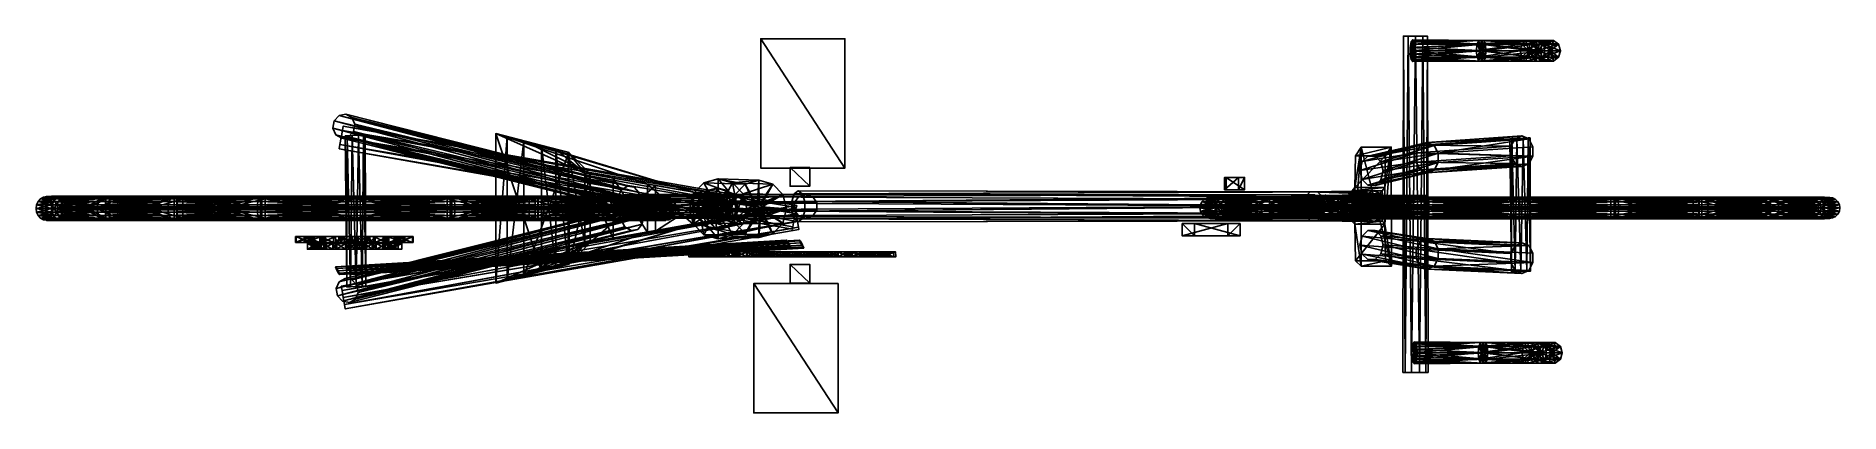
# Model space of a CAD drawing. Extents: x -75 to 123, y -11 to 30.
import ezdxf

# ---------------------------------------------------------------- set-up
doc = ezdxf.new("R2010")
doc.units = 0
doc.header["$MEASUREMENT"] = 0
doc.layers.get('0').update_dxf_attribs({"linetype": 'CONTINUOUS'})

msp = doc.modelspace()

# ---------------------------------------------------------------- linework, layer by layer
for points in [[(14.015, 15.978, -22.946), (14.015, 30.15, -22.946), (4.791, 30.15, -22.946)], [(14.015, 30.15, -22.946), (14.015, 30.15, -25.712), (4.791, 30.15, -22.946)], [(4.791, 30.15, -22.946), (4.791, 15.978, -22.946), (14.015, 15.978, -22.946)], [(4.791, 30.15, -22.946), (4.791, 30.15, -25.712), (4.791, 15.978, -22.946)], [(4.791, 30.15, -25.712), (4.791, 15.978, -25.712), (4.791, 15.978, -22.946)], [(14.015, 30.15, -25.712), (4.791, 30.15, -25.712), (4.791, 30.15, -22.946)], [(14.015, 30.15, -25.712), (14.015, 15.978, -25.712), (4.791, 30.15, -25.712)], [(4.791, 15.978, -25.712), (4.791, 30.15, -25.712), (14.015, 15.978, -25.712)], [(14.015, 15.978, -22.946), (14.015, 15.978, -25.712), (14.015, 30.15, -22.946)], [(14.015, 15.978, -25.712), (14.015, 30.15, -25.712), (14.015, 30.15, -22.946)], [(75.161, 30.44, 35.617), (75.357, -6.407, 35.232), (75.094, -6.406, 36.044)], [(75.094, -6.406, 36.044), (75.161, 30.44, 36.471), (75.161, 30.44, 35.617)], [(75.357, -6.407, 36.856), (75.161, 30.44, 36.471), (75.094, -6.406, 36.044)], [(75.663, 30.441, 34.927), (75.161, 30.44, 35.617), (76.474, 30.439, 36.044)], [(75.161, 30.44, 36.471), (75.663, 30.441, 37.161), (76.474, 30.439, 36.044)], [(75.663, 30.441, 34.927), (75.357, -6.407, 35.232), (75.161, 30.44, 35.617)], [(75.161, 30.44, 36.471), (75.357, -6.407, 36.856), (75.663, 30.441, 37.161)], [(75.161, 30.44, 35.617), (75.161, 30.44, 36.471), (76.474, 30.439, 36.044)], [(75.663, 30.441, 34.927), (76.047, -6.405, 34.731), (75.357, -6.407, 35.232)], [(75.663, 30.441, 37.161), (75.357, -6.407, 36.856), (76.047, -6.405, 37.357)], [(76.474, 30.441, 34.662), (75.663, 30.441, 34.927), (76.474, 30.439, 36.044)], [(75.663, 30.441, 37.161), (76.474, 30.441, 37.426), (76.474, 30.439, 36.044)], [(76.474, 30.441, 34.662), (76.047, -6.405, 34.731), (75.663, 30.441, 34.927)], [(75.663, 30.441, 37.161), (76.047, -6.405, 37.357), (76.474, 30.441, 37.426)], [(75.99, 29.802, 35.803), (75.878, 29.203, 35.439), (76.169, 28.834, 36.389)], [(83.629, 29.537, 33.791), (75.99, 29.802, 35.803), (75.878, 29.203, 35.439)], [(76.169, 30.031, 36.389), (75.99, 29.802, 35.803), (76.169, 28.834, 36.389)], [(83.783, 29.972, 34.291), (76.169, 30.031, 36.389), (75.99, 29.802, 35.803)], [(83.783, 29.972, 34.291), (75.99, 29.802, 35.803), (83.629, 29.537, 33.791)], [(76.474, 30.441, 34.662), (76.901, -6.405, 34.731), (76.047, -6.405, 34.731)], [(76.474, 30.441, 37.426), (76.047, -6.405, 37.357), (76.901, -6.405, 37.357)], [(76.097, 29.972, 18.605), (76.099, 28.834, 18.923), (76.09, 29.537, 18.088)], [(76.09, 29.537, 18.088), (76.097, 29.972, 18.605), (83.86, 29.537, 18.301)], [(76.1, 29.972, 19.228), (76.099, 28.834, 18.923), (76.097, 29.972, 18.605)], [(76.097, 29.972, 18.605), (76.1, 29.972, 19.228), (83.662, 29.972, 18.789)], [(83.86, 29.537, 18.301), (83.662, 29.972, 18.789), (76.097, 29.972, 18.605)], [(76.098, 29.537, 19.744), (76.099, 28.834, 18.923), (76.1, 29.972, 19.228)], [(76.1, 29.972, 19.228), (76.098, 29.537, 19.744), (83.418, 29.972, 19.378)], [(83.418, 29.972, 19.378), (83.211, 29.537, 19.862), (76.098, 29.537, 19.744)], [(83.662, 29.972, 18.789), (83.418, 29.972, 19.378), (76.1, 29.972, 19.228)], [(76.351, 29.802, 36.977), (76.169, 30.031, 36.389), (76.169, 28.834, 36.389)], [(83.976, 29.972, 34.911), (76.169, 30.031, 36.389), (83.783, 29.972, 34.291)], [(83.976, 29.972, 34.911), (76.351, 29.802, 36.977), (76.169, 30.031, 36.389)], [(76.464, 29.203, 37.342), (76.351, 29.802, 36.977), (76.169, 28.834, 36.389)], [(84.13, 29.537, 35.41), (76.351, 29.802, 36.977), (83.976, 29.972, 34.911)], [(76.464, 29.203, 37.342), (84.13, 29.537, 35.41), (76.351, 29.802, 36.977)], [(77.285, 30.441, 34.927), (76.474, 30.441, 34.662), (76.474, 30.439, 36.044)], [(77.787, 30.44, 35.617), (77.285, 30.441, 34.927), (76.474, 30.439, 36.044)], [(77.285, 30.441, 37.161), (77.787, 30.44, 36.471), (76.474, 30.439, 36.044)], [(76.474, 30.441, 37.426), (77.285, 30.441, 37.161), (76.474, 30.439, 36.044)], [(77.285, 30.441, 34.927), (76.901, -6.405, 34.731), (76.474, 30.441, 34.662)], [(76.474, 30.441, 37.426), (76.901, -6.405, 37.357), (77.285, 30.441, 37.161)], [(77.787, 30.44, 36.471), (77.787, 30.44, 35.617), (76.474, 30.439, 36.044)], [(77.285, 30.441, 34.927), (77.591, -6.407, 35.232), (76.901, -6.405, 34.731)], [(77.285, 30.441, 37.161), (76.901, -6.405, 37.357), (77.591, -6.407, 36.856)], [(77.787, 30.44, 35.617), (77.591, -6.407, 35.232), (77.285, 30.441, 34.927)], [(77.285, 30.441, 37.161), (77.591, -6.407, 36.856), (77.787, 30.44, 36.471)], [(77.787, 30.44, 35.617), (77.854, -6.406, 36.044), (77.591, -6.407, 35.232)], [(77.787, 30.44, 36.471), (77.591, -6.407, 36.856), (77.854, -6.406, 36.044)], [(77.787, 30.44, 36.471), (77.854, -6.406, 36.044), (77.787, 30.44, 35.617)], [(83.418, 29.972, 19.378), (83.211, 29.537, 19.862), (83.539, 28.834, 19.088)], [(83.418, 29.972, 19.378), (83.211, 29.537, 19.862), (88.559, 29.972, 21.787)], [(88.559, 29.972, 21.787), (88.099, 29.537, 22.117), (83.211, 29.537, 19.862)], [(83.662, 29.972, 18.789), (83.418, 29.972, 19.378), (83.539, 28.834, 19.088)], [(83.662, 29.972, 18.789), (83.418, 29.972, 19.378), (89.113, 29.972, 21.38)], [(89.113, 29.972, 21.38), (88.559, 29.972, 21.787), (83.418, 29.972, 19.378)], [(83.86, 29.537, 18.301), (83.662, 29.972, 18.789), (83.539, 28.834, 19.088)], [(83.783, 29.972, 34.291), (83.629, 29.537, 33.791), (89.255, 29.537, 30.495)], [(83.783, 29.972, 34.291), (83.629, 29.537, 33.791), (83.88, 28.834, 34.601)], [(83.86, 29.537, 18.301), (83.662, 29.972, 18.789), (89.569, 29.537, 21.044)], [(89.569, 29.537, 21.044), (89.113, 29.972, 21.38), (83.662, 29.972, 18.789)], [(89.638, 29.972, 30.893), (89.255, 29.537, 30.495), (83.783, 29.972, 34.291)], [(83.976, 29.972, 34.911), (83.783, 29.972, 34.291), (89.638, 29.972, 30.893)], [(83.976, 29.972, 34.911), (83.783, 29.972, 34.291), (83.88, 28.834, 34.601)], [(84.13, 29.537, 35.41), (83.976, 29.972, 34.911), (83.88, 28.834, 34.601)], [(90.111, 29.972, 31.38), (89.638, 29.972, 30.893), (83.976, 29.972, 34.911)], [(84.13, 29.537, 35.41), (83.976, 29.972, 34.911), (90.111, 29.972, 31.38)], [(90.498, 29.537, 31.776), (90.111, 29.972, 31.38), (84.13, 29.537, 35.41)], [(88.099, 29.537, 22.117), (88.832, 28.834, 21.585), (88.559, 29.972, 21.787)], [(88.559, 29.972, 21.787), (88.099, 29.537, 22.117), (90.898, 29.972, 26.952)], [(90.898, 29.972, 26.952), (90.337, 29.537, 26.772), (88.099, 29.537, 22.117)], [(88.559, 29.972, 21.787), (88.832, 28.834, 21.585), (89.113, 29.972, 21.38)], [(89.113, 29.972, 21.38), (88.559, 29.972, 21.787), (91.583, 29.972, 27.166)], [(91.583, 29.972, 27.166), (90.898, 29.972, 26.952), (88.559, 29.972, 21.787)], [(89.113, 29.972, 21.38), (88.832, 28.834, 21.585), (89.569, 29.537, 21.044)], [(89.569, 29.537, 21.044), (89.113, 29.972, 21.38), (92.146, 29.537, 27.34)], [(92.146, 29.537, 27.34), (91.583, 29.972, 27.166), (89.113, 29.972, 21.38)], [(89.638, 29.972, 30.893), (89.255, 29.537, 30.495), (90.337, 29.537, 26.772)], [(89.255, 29.537, 30.495), (89.875, 28.834, 31.133), (89.638, 29.972, 30.893)], [(90.898, 29.972, 26.952), (90.337, 29.537, 26.772), (89.638, 29.972, 30.893)], [(90.111, 29.972, 31.38), (89.638, 29.972, 30.893), (90.898, 29.972, 26.952)], [(89.638, 29.972, 30.893), (89.875, 28.834, 31.133), (90.111, 29.972, 31.38)], [(90.111, 29.972, 31.38), (89.875, 28.834, 31.133), (90.498, 29.537, 31.776)], [(91.583, 29.972, 27.166), (90.898, 29.972, 26.952), (90.111, 29.972, 31.38)], [(90.498, 29.537, 31.776), (90.111, 29.972, 31.38), (91.583, 29.972, 27.166)], [(90.898, 29.972, 26.952), (90.337, 29.537, 26.772), (91.237, 28.834, 27.058)], [(92.146, 29.537, 27.34), (91.583, 29.972, 27.166), (90.498, 29.537, 31.776)], [(91.583, 29.972, 27.166), (90.898, 29.972, 26.952), (91.237, 28.834, 27.058)], [(92.146, 29.537, 27.34), (91.583, 29.972, 27.166), (91.237, 28.834, 27.058)], [(83.629, 29.537, 33.791), (75.878, 29.203, 35.439), (83.571, 28.834, 33.6)], [(75.878, 29.203, 35.439), (75.878, 28.465, 35.439), (76.169, 28.834, 36.389)], [(83.571, 28.834, 33.6), (75.878, 29.203, 35.439), (75.878, 28.465, 35.439)], [(75.878, 28.465, 35.439), (75.99, 27.866, 35.803), (76.169, 28.834, 36.389)], [(83.571, 28.834, 33.6), (75.878, 28.465, 35.439), (83.629, 28.131, 33.791)], [(83.629, 28.131, 33.791), (75.878, 28.465, 35.439), (75.99, 27.866, 35.803)], [(75.99, 27.866, 35.803), (76.169, 27.637, 36.389), (76.169, 28.834, 36.389)], [(83.629, 28.131, 33.791), (75.99, 27.866, 35.803), (83.783, 27.696, 34.291)], [(83.783, 27.696, 34.291), (75.99, 27.866, 35.803), (76.169, 27.637, 36.389)], [(76.091, 28.834, 17.89), (76.099, 28.834, 18.923), (76.09, 29.537, 18.088)], [(76.09, 29.537, 18.088), (76.091, 28.834, 17.89), (83.86, 29.537, 18.301)], [(76.09, 28.131, 18.088), (76.099, 28.834, 18.923), (76.097, 27.696, 18.605)], [(76.091, 28.834, 17.89), (76.099, 28.834, 18.923), (76.09, 28.131, 18.088)], [(76.09, 28.131, 18.088), (76.091, 28.834, 17.89), (83.86, 28.131, 18.301)], [(76.097, 27.696, 18.605), (76.09, 28.131, 18.088), (83.662, 27.696, 18.789)], [(83.662, 27.696, 18.789), (83.86, 28.131, 18.301), (76.09, 28.131, 18.088)], [(83.86, 29.537, 18.301), (83.938, 28.834, 18.115), (76.091, 28.834, 17.89)], [(83.86, 28.131, 18.301), (83.938, 28.834, 18.115), (76.091, 28.834, 17.89)], [(76.097, 28.834, 19.942), (76.099, 28.834, 18.923), (76.098, 29.537, 19.744)], [(76.098, 29.537, 19.744), (76.097, 28.834, 19.942), (83.211, 29.537, 19.862)], [(83.211, 29.537, 19.862), (83.132, 28.834, 20.048), (76.097, 28.834, 19.942)], [(76.098, 28.131, 19.744), (76.099, 28.834, 18.923), (76.097, 28.834, 19.942)], [(76.097, 28.834, 19.942), (76.098, 28.131, 19.744), (83.132, 28.834, 20.048)], [(76.097, 27.696, 18.605), (76.099, 28.834, 18.923), (76.1, 27.696, 19.228)], [(76.1, 27.696, 19.228), (76.097, 27.696, 18.605), (83.418, 27.696, 19.378)], [(83.418, 27.696, 19.378), (83.662, 27.696, 18.789), (76.097, 27.696, 18.605)], [(76.1, 27.696, 19.228), (76.099, 28.834, 18.923), (76.098, 28.131, 19.744)], [(83.132, 28.834, 20.048), (83.211, 28.131, 19.862), (76.098, 28.131, 19.744)], [(76.098, 28.131, 19.744), (76.1, 27.696, 19.228), (83.211, 28.131, 19.862)], [(83.211, 28.131, 19.862), (83.418, 27.696, 19.378), (76.1, 27.696, 19.228)], [(76.464, 29.203, 37.342), (76.464, 28.465, 37.342), (76.169, 28.834, 36.389)], [(76.351, 27.866, 36.977), (76.464, 28.465, 37.342), (76.169, 28.834, 36.389)], [(76.169, 27.637, 36.389), (76.351, 27.866, 36.977), (76.169, 28.834, 36.389)], [(83.976, 27.696, 34.911), (76.169, 27.637, 36.389), (76.351, 27.866, 36.977)], [(83.783, 27.696, 34.291), (76.169, 27.637, 36.389), (83.976, 27.696, 34.911)], [(84.13, 28.131, 35.41), (76.351, 27.866, 36.977), (76.464, 28.465, 37.342)], [(83.976, 27.696, 34.911), (76.351, 27.866, 36.977), (84.13, 28.131, 35.41)], [(76.464, 29.203, 37.342), (84.13, 29.537, 35.41), (84.189, 28.834, 35.601)], [(76.464, 29.203, 37.342), (84.189, 28.834, 35.601), (76.464, 28.465, 37.342)], [(84.13, 28.131, 35.41), (76.464, 28.465, 37.342), (84.189, 28.834, 35.601)], [(83.211, 29.537, 19.862), (83.132, 28.834, 20.048), (83.539, 28.834, 19.088)], [(83.211, 29.537, 19.862), (83.132, 28.834, 20.048), (88.099, 29.537, 22.117)], [(88.099, 29.537, 22.117), (87.923, 28.834, 22.244), (83.132, 28.834, 20.048)], [(83.132, 28.834, 20.048), (83.211, 28.131, 19.862), (83.539, 28.834, 19.088)], [(83.132, 28.834, 20.048), (83.211, 28.131, 19.862), (87.923, 28.834, 22.244)], [(83.211, 28.131, 19.862), (83.418, 27.696, 19.378), (83.539, 28.834, 19.088)], [(87.923, 28.834, 22.244), (88.099, 28.131, 22.117), (83.211, 28.131, 19.862)], [(83.211, 28.131, 19.862), (83.418, 27.696, 19.378), (88.099, 28.131, 22.117)], [(83.418, 27.696, 19.378), (83.662, 27.696, 18.789), (83.539, 28.834, 19.088)], [(88.099, 28.131, 22.117), (88.559, 27.696, 21.787), (83.418, 27.696, 19.378)], [(83.418, 27.696, 19.378), (83.662, 27.696, 18.789), (88.559, 27.696, 21.787)], [(83.86, 29.537, 18.301), (83.938, 28.834, 18.115), (83.539, 28.834, 19.088)], [(83.86, 28.131, 18.301), (83.938, 28.834, 18.115), (83.539, 28.834, 19.088)], [(83.662, 27.696, 18.789), (83.86, 28.131, 18.301), (83.539, 28.834, 19.088)], [(83.629, 29.537, 33.791), (83.571, 28.834, 33.6), (89.108, 28.834, 30.343)], [(83.629, 29.537, 33.791), (83.571, 28.834, 33.6), (83.88, 28.834, 34.601)], [(89.108, 28.834, 30.343), (89.255, 28.131, 30.495), (83.571, 28.834, 33.6)], [(83.571, 28.834, 33.6), (83.629, 28.131, 33.791), (89.255, 28.131, 30.495)], [(83.571, 28.834, 33.6), (83.629, 28.131, 33.791), (83.88, 28.834, 34.601)], [(89.255, 29.537, 30.495), (89.108, 28.834, 30.343), (83.629, 29.537, 33.791)], [(83.629, 28.131, 33.791), (83.783, 27.696, 34.291), (83.88, 28.834, 34.601)], [(89.255, 28.131, 30.495), (89.638, 27.696, 30.893), (83.629, 28.131, 33.791)], [(83.629, 28.131, 33.791), (83.783, 27.696, 34.291), (89.638, 27.696, 30.893)], [(83.662, 27.696, 18.789), (83.86, 28.131, 18.301), (89.113, 27.696, 21.38)], [(88.559, 27.696, 21.787), (89.113, 27.696, 21.38), (83.662, 27.696, 18.789)], [(83.783, 27.696, 34.291), (83.976, 27.696, 34.911), (83.88, 28.834, 34.601)], [(89.638, 27.696, 30.893), (90.111, 27.696, 31.38), (83.783, 27.696, 34.291)], [(83.783, 27.696, 34.291), (83.976, 27.696, 34.911), (90.111, 27.696, 31.38)], [(83.86, 29.537, 18.301), (83.938, 28.834, 18.115), (89.569, 29.537, 21.044)], [(83.86, 28.131, 18.301), (83.938, 28.834, 18.115), (89.569, 28.131, 21.044)], [(89.113, 27.696, 21.38), (89.569, 28.131, 21.044), (83.86, 28.131, 18.301)], [(84.13, 29.537, 35.41), (84.189, 28.834, 35.601), (83.88, 28.834, 34.601)], [(84.13, 28.131, 35.41), (84.189, 28.834, 35.601), (83.88, 28.834, 34.601)], [(83.976, 27.696, 34.911), (84.13, 28.131, 35.41), (83.88, 28.834, 34.601)], [(89.569, 29.537, 21.044), (89.744, 28.834, 20.917), (83.938, 28.834, 18.115)], [(89.569, 28.131, 21.044), (89.744, 28.834, 20.917), (83.938, 28.834, 18.115)], [(90.111, 27.696, 31.38), (90.498, 28.131, 31.776), (83.976, 27.696, 34.911)], [(83.976, 27.696, 34.911), (84.13, 28.131, 35.41), (90.498, 28.131, 31.776)], [(90.498, 29.537, 31.776), (90.644, 28.834, 31.927), (84.13, 29.537, 35.41)], [(84.13, 29.537, 35.41), (84.189, 28.834, 35.601), (90.644, 28.834, 31.927)], [(90.498, 28.131, 31.776), (90.644, 28.834, 31.927), (84.13, 28.131, 35.41)], [(84.13, 28.131, 35.41), (84.189, 28.834, 35.601), (90.644, 28.834, 31.927)], [(87.923, 28.834, 22.244), (88.832, 28.834, 21.585), (88.099, 29.537, 22.117)], [(88.099, 29.537, 22.117), (87.923, 28.834, 22.244), (90.337, 29.537, 26.772)], [(90.337, 29.537, 26.772), (90.121, 28.834, 26.705), (87.923, 28.834, 22.244)], [(88.099, 28.131, 22.117), (88.832, 28.834, 21.585), (87.923, 28.834, 22.244)], [(87.923, 28.834, 22.244), (88.099, 28.131, 22.117), (90.121, 28.834, 26.705)], [(88.559, 27.696, 21.787), (88.832, 28.834, 21.585), (88.099, 28.131, 22.117)], [(90.121, 28.834, 26.705), (90.337, 28.131, 26.772), (88.099, 28.131, 22.117)], [(88.099, 28.131, 22.117), (88.559, 27.696, 21.787), (90.337, 28.131, 26.772)], [(89.113, 27.696, 21.38), (88.832, 28.834, 21.585), (88.559, 27.696, 21.787)], [(90.337, 28.131, 26.772), (90.898, 27.696, 26.952), (88.559, 27.696, 21.787)], [(88.559, 27.696, 21.787), (89.113, 27.696, 21.38), (90.898, 27.696, 26.952)], [(89.744, 28.834, 20.917), (88.832, 28.834, 21.585), (89.569, 29.537, 21.044)], [(89.569, 28.131, 21.044), (88.832, 28.834, 21.585), (89.113, 27.696, 21.38)], [(89.744, 28.834, 20.917), (88.832, 28.834, 21.585), (89.569, 28.131, 21.044)], [(89.255, 29.537, 30.495), (89.108, 28.834, 30.343), (90.121, 28.834, 26.705)], [(89.108, 28.834, 30.343), (89.875, 28.834, 31.133), (89.255, 29.537, 30.495)], [(90.121, 28.834, 26.705), (90.337, 28.131, 26.772), (89.108, 28.834, 30.343)], [(89.108, 28.834, 30.343), (89.255, 28.131, 30.495), (90.337, 28.131, 26.772)], [(89.255, 28.131, 30.495), (89.875, 28.834, 31.133), (89.108, 28.834, 30.343)], [(89.113, 27.696, 21.38), (89.569, 28.131, 21.044), (91.583, 27.696, 27.166)], [(90.898, 27.696, 26.952), (91.583, 27.696, 27.166), (89.113, 27.696, 21.38)], [(90.337, 29.537, 26.772), (90.121, 28.834, 26.705), (89.255, 29.537, 30.495)], [(89.638, 27.696, 30.893), (89.875, 28.834, 31.133), (89.255, 28.131, 30.495)], [(90.337, 28.131, 26.772), (90.898, 27.696, 26.952), (89.255, 28.131, 30.495)], [(89.255, 28.131, 30.495), (89.638, 27.696, 30.893), (90.898, 27.696, 26.952)], [(89.569, 29.537, 21.044), (89.744, 28.834, 20.917), (92.146, 29.537, 27.34)], [(89.569, 28.131, 21.044), (89.744, 28.834, 20.917), (92.146, 28.131, 27.34)], [(91.583, 27.696, 27.166), (92.146, 28.131, 27.34), (89.569, 28.131, 21.044)], [(90.111, 27.696, 31.38), (89.875, 28.834, 31.133), (89.638, 27.696, 30.893)], [(90.898, 27.696, 26.952), (91.583, 27.696, 27.166), (89.638, 27.696, 30.893)], [(89.638, 27.696, 30.893), (90.111, 27.696, 31.38), (91.583, 27.696, 27.166)], [(92.146, 29.537, 27.34), (92.36, 28.834, 27.408), (89.744, 28.834, 20.917)], [(92.146, 28.131, 27.34), (92.36, 28.834, 27.408), (89.744, 28.834, 20.917)], [(90.644, 28.834, 31.927), (89.875, 28.834, 31.133), (90.498, 29.537, 31.776)], [(90.498, 28.131, 31.776), (89.875, 28.834, 31.133), (90.111, 27.696, 31.38)], [(90.644, 28.834, 31.927), (89.875, 28.834, 31.133), (90.498, 28.131, 31.776)], [(91.583, 27.696, 27.166), (92.146, 28.131, 27.34), (90.111, 27.696, 31.38)], [(90.111, 27.696, 31.38), (90.498, 28.131, 31.776), (92.146, 28.131, 27.34)], [(90.337, 29.537, 26.772), (90.121, 28.834, 26.705), (91.237, 28.834, 27.058)], [(90.121, 28.834, 26.705), (90.337, 28.131, 26.772), (91.237, 28.834, 27.058)], [(90.337, 28.131, 26.772), (90.898, 27.696, 26.952), (91.237, 28.834, 27.058)], [(92.146, 29.537, 27.34), (92.36, 28.834, 27.408), (90.498, 29.537, 31.776)], [(90.498, 29.537, 31.776), (90.644, 28.834, 31.927), (92.36, 28.834, 27.408)], [(92.146, 28.131, 27.34), (92.36, 28.834, 27.408), (90.498, 28.131, 31.776)], [(90.498, 28.131, 31.776), (90.644, 28.834, 31.927), (92.36, 28.834, 27.408)], [(90.898, 27.696, 26.952), (91.583, 27.696, 27.166), (91.237, 28.834, 27.058)], [(92.146, 29.537, 27.34), (92.36, 28.834, 27.408), (91.237, 28.834, 27.058)], [(92.146, 28.131, 27.34), (92.36, 28.834, 27.408), (91.237, 28.834, 27.058)], [(91.583, 27.696, 27.166), (92.146, 28.131, 27.34), (91.237, 28.834, 27.058)], [(-10.464, 13.608, 24.471), (-41.364, 21.731, -43.37), (-41.911, 21.144, -43.186)], [(-9.797, 13.991, 24.202), (-40.623, 21.868, -43.693), (-41.364, 21.731, -43.37)], [(-9.797, 13.991, 24.202), (-41.364, 21.731, -43.37), (-10.464, 13.608, 24.471)], [(-9.065, 13.875, 23.854), (-40.623, 21.868, -43.693), (-9.797, 13.991, 24.202)], [(-9.065, 13.875, 23.854), (-39.971, 21.508, -44.037), (-40.623, 21.868, -43.693)], [(-10.824, 12.882, 24.551), (-41.911, 21.144, -43.186), (-42.051, 20.344, -43.214)], [(-10.732, 12.083, 24.417), (-42.051, 20.344, -43.214), (-41.737, 19.619, -43.443)], [(-10.824, 12.882, 24.551), (-42.051, 20.344, -43.214), (-10.732, 12.083, 24.417)], [(-10.464, 13.608, 24.471), (-41.911, 21.144, -43.186), (-10.824, 12.882, 24.551)], [(8.573, 10.998, -43.453), (-40.999, 20.112, -43.635), (-41.133, 19.346, -43.382)], [(-40.999, 20.111, -45.782), (8.574, 10.997, -45.967), (-41.133, 19.346, -46.035)], [(-40.999, 20.112, -43.635), (8.688, 11.646, -43.934), (-40.916, 20.588, -44.298)], [(-40.916, 20.585, -45.116), (8.688, 11.647, -45.485), (-40.999, 20.111, -45.782)], [(8.573, 10.998, -43.453), (-40.999, 20.112, -43.635), (8.688, 11.646, -43.934)], [(-40.999, 20.111, -45.782), (8.688, 11.647, -45.485), (8.574, 10.997, -45.967)], [(-40.916, 20.588, -44.298), (8.688, 11.646, -43.934), (8.732, 11.897, -44.714)], [(-40.916, 20.588, -44.298), (8.732, 11.897, -44.714), (-40.916, 20.585, -45.116)], [(-40.916, 20.585, -45.116), (8.732, 11.897, -44.714), (8.688, 11.647, -45.485)], [(-8.827, 11.778, 23.497), (-40.344, 19.399, -44.11), (-39.798, 19.982, -44.294)], [(-8.559, 13.304, 23.551), (-39.971, 21.508, -44.037), (-9.065, 13.875, 23.854)], [(-39.656, 20.785, -44.266), (-8.559, 13.304, 23.551), (-39.971, 21.508, -44.037)], [(-39.656, 20.785, -44.266), (-8.467, 12.505, 23.415), (-39.798, 19.982, -44.294)], [(-8.827, 11.778, 23.497), (-39.798, 19.982, -44.294), (-8.467, 12.505, 23.415)], [(-39.656, 20.785, -44.266), (-8.559, 13.304, 23.551), (-8.467, 12.505, 23.415)], [(-24.224, 19.767, 40.669), (-19.195, 4.684, 36.311), (-24.223, 3.383, 40.669)], [(-19.195, 4.684, 36.311), (-24.224, 19.767, 40.669), (-19.196, 18.466, 36.311)], [(-24.223, 3.383, 40.669), (-22.967, 19.442, 43.651), (-24.224, 19.767, 40.669)], [(-24.224, 19.767, 40.669), (-22.967, 19.442, 43.651), (-21.13, 18.966, 43.651)], [(-17.648, 18.066, 35.852), (-19.196, 18.466, 36.311), (-24.224, 19.767, 40.669)], [(-17.648, 18.066, 35.852), (-24.224, 19.767, 40.669), (-14.457, 15.437, 36.081)], [(-7.593, 14.227, 37.229), (-14.457, 15.437, 36.081), (-24.224, 19.767, 40.669)], [(-2.565, 13.341, 37.458), (-7.593, 14.227, 37.229), (-24.224, 19.767, 40.669)], [(-24.224, 19.767, 40.669), (-21.13, 18.966, 43.651), (-2.565, 13.341, 37.458)], [(-10.234, 11.515, 24.115), (-41.737, 19.619, -43.443), (-41.084, 19.259, -43.785)], [(-10.732, 12.083, 24.417), (-41.737, 19.619, -43.443), (-10.234, 11.515, 24.115)], [(-41.354, 18.104, -44.298), (8.313, 9.539, -43.934), (-41.269, 18.579, -43.635)], [(-41.353, 18.103, -45.116), (8.269, 9.289, -44.714), (-41.354, 18.104, -44.298)], [(-41.354, 18.104, -44.298), (8.269, 9.289, -44.714), (8.313, 9.539, -43.934)], [(-41.27, 18.58, -45.782), (8.313, 9.538, -45.485), (-41.353, 18.103, -45.116)], [(-41.353, 18.103, -45.116), (8.313, 9.538, -45.485), (8.269, 9.289, -44.714)], [(-41.133, 19.346, -46.035), (8.431, 10.193, -45.967), (-41.27, 18.58, -45.782)], [(-41.27, 18.58, -45.782), (8.431, 10.193, -45.967), (8.313, 9.538, -45.485)], [(-41.269, 18.579, -43.635), (8.43, 10.191, -43.453), (-41.133, 19.346, -43.382)], [(-41.269, 18.579, -43.635), (8.313, 9.539, -43.934), (8.43, 10.191, -43.453)], [(8.573, 10.998, -43.453), (-41.133, 19.346, -43.382), (8.43, 10.191, -43.453)], [(-41.133, 19.346, -46.035), (8.574, 10.997, -45.967), (8.431, 10.193, -45.967)], [(-9.501, 11.397, 23.767), (-41.084, 19.259, -43.785), (-40.344, 19.399, -44.11)], [(-10.234, 11.515, 24.115), (-41.084, 19.259, -43.785), (-9.501, 11.397, 23.767)], [(-40.487, 19.513, -44.447), (-40.531, 2.958, -44.057), (-40.701, 19.502, -43.629)], [(-40.701, 19.502, -43.629), (-40.531, 2.958, -43.2), (-40.487, 19.512, -42.81)], [(-40.701, 19.502, -43.629), (-40.531, 2.958, -44.057), (-40.531, 2.958, -43.2)], [(-40.487, 19.513, -44.447), (-40.13, 2.981, -44.756), (-40.531, 2.958, -44.057)], [(-40.487, 19.512, -42.81), (-40.531, 2.958, -43.2), (-40.13, 2.981, -42.501)], [(-40.487, 19.512, -42.81), (-40.13, 2.981, -42.501), (-39.934, 19.538, -42.302)], [(-39.935, 19.536, -44.956), (-40.13, 2.981, -44.756), (-40.487, 19.513, -44.447)], [(-9.501, 11.397, 23.767), (-40.344, 19.399, -44.11), (-8.827, 11.778, 23.497)], [(-39.934, 19.538, -42.302), (-40.13, 2.981, -42.501), (-39.495, 3.008, -42.233)], [(-39.935, 19.536, -44.956), (-39.495, 3.008, -45.025), (-40.13, 2.981, -44.756)], [(-39.258, 19.572, -44.954), (-39.495, 3.008, -45.025), (-39.935, 19.536, -44.956)], [(-39.934, 19.538, -42.302), (-39.495, 3.008, -42.233), (-39.258, 19.572, -42.305)], [(-39.258, 19.572, -44.954), (-38.845, 3.039, -44.756), (-39.495, 3.008, -45.025)], [(-39.258, 19.572, -42.305), (-39.495, 3.008, -42.233), (-38.844, 3.04, -42.501)], [(-38.712, 19.598, -44.446), (-38.845, 3.039, -44.756), (-39.258, 19.572, -44.954)], [(-39.258, 19.572, -42.305), (-38.844, 3.04, -42.501), (-38.712, 19.597, -42.812)], [(-38.445, 3.058, -44.057), (-38.712, 19.598, -44.446), (-38.845, 3.039, -44.756)], [(-38.712, 19.597, -42.812), (-38.844, 3.04, -42.501), (-38.445, 3.058, -43.2)], [(-38.445, 3.058, -44.057), (-38.712, 19.598, -44.446), (-38.498, 19.606, -43.629)], [(-38.712, 19.597, -42.812), (-38.445, 3.058, -43.2), (-38.498, 19.606, -43.629)], [(-38.445, 3.058, -44.057), (-38.498, 19.606, -43.629), (-38.445, 3.058, -43.2)], [(-22.967, 19.442, 43.651), (-24.223, 3.383, 40.669), (-22.966, 3.709, 43.651)], [(-22.966, 3.709, 43.651), (-21.13, 18.966, 43.651), (-22.967, 19.442, 43.651)], [(-21.13, 18.966, 43.651), (-22.966, 3.709, 43.651), (-21.129, 4.184, 43.651)], [(-21.129, 4.184, 43.651), (-16.198, 17.691, 42.275), (-21.13, 18.966, 43.651)], [(-21.13, 18.966, 43.651), (-13.877, 15.335, 41.587), (-2.565, 13.341, 37.458)], [(-21.13, 18.966, 43.651), (-16.198, 17.691, 42.275), (-13.877, 15.335, 41.587)], [(-19.196, 18.466, 36.311), (-17.647, 5.084, 35.852), (-19.195, 4.684, 36.311)], [(-17.647, 5.084, 35.852), (-19.196, 18.466, 36.311), (-17.648, 18.066, 35.852)], [(-17.648, 18.066, 35.852), (-16.294, 5.434, 35.623), (-17.647, 5.084, 35.852)], [(-16.294, 5.434, 35.623), (-17.648, 18.066, 35.852), (-16.295, 17.716, 35.623)], [(-14.457, 15.437, 36.081), (-16.295, 17.716, 35.623), (-17.648, 18.066, 35.852)], [(69.837, 9.845, -0.334), (69.837, 13.872, -0.334), (70.535, 18.282, -4.299)], [(70.535, 18.282, -4.299), (70.539, 5.22, -4.325), (69.837, 9.845, -0.334)], [(69.913, 17.324, -0.776), (70.535, 18.282, -4.299), (69.837, 13.872, -0.334)], [(73.825, 18.282, -3.718), (69.913, 17.324, -0.776), (73.204, 17.324, -0.195)], [(69.913, 17.324, -0.776), (73.825, 18.282, -3.718), (70.535, 18.282, -4.299)], [(73.83, 5.22, -3.742), (70.535, 18.282, -4.299), (73.825, 18.282, -3.718)], [(70.535, 18.282, -4.299), (73.83, 5.22, -3.742), (70.539, 5.22, -4.325)], [(70.628, 16.688, -1.744), (76.556, 17.663, -29.25), (77.018, 18.492, -29.046)], [(71.265, 17.288, -1.494), (70.628, 16.688, -1.744), (77.018, 18.492, -29.046)], [(71.265, 17.288, -1.494), (77.018, 18.492, -29.046), (77.759, 18.801, -28.78)], [(72.049, 17.272, -1.231), (71.265, 17.288, -1.494), (77.759, 18.801, -28.78)], [(72.049, 17.272, -1.231), (77.759, 18.801, -28.78), (78.505, 18.466, -28.54)], [(72.685, 16.649, -1.047), (72.049, 17.272, -1.231), (78.505, 18.466, -28.54)], [(72.685, 16.649, -1.047), (78.505, 18.466, -28.54), (78.966, 17.619, -28.426)], [(73.825, 18.282, -3.718), (73.124, 9.845, 0.247), (73.83, 5.22, -3.742)], [(73.124, 13.872, 0.247), (73.825, 18.282, -3.718), (73.204, 17.324, -0.195)], [(73.124, 9.845, 0.247), (73.825, 18.282, -3.718), (73.124, 13.872, 0.247)], [(77.018, 18.492, -29.046), (76.556, 17.663, -29.25), (86.919, 18.366, -42.675)], [(86.919, 18.366, -42.675), (86.919, 17.333, -42.729), (76.556, 17.663, -29.25)], [(87.381, 19.197, -42.47), (86.919, 18.366, -42.675), (77.018, 18.492, -29.046)], [(77.759, 18.801, -28.78), (77.018, 18.492, -29.046), (87.381, 19.197, -42.47)], [(88.122, 19.505, -42.205), (87.381, 19.197, -42.47), (77.759, 18.801, -28.78)], [(78.505, 18.466, -28.54), (77.759, 18.801, -28.78), (88.122, 19.505, -42.205)], [(88.868, 19.17, -41.965), (88.122, 19.505, -42.205), (78.505, 18.466, -28.54)], [(78.966, 17.619, -28.426), (78.505, 18.466, -28.54), (88.868, 19.17, -41.965)], [(89.329, 18.323, -41.851), (88.868, 19.17, -41.965), (78.966, 17.619, -28.426)], [(89.329, 18.323, -41.851), (89.329, 17.29, -41.905), (78.966, 17.619, -28.426)], [(87.022, 19.209, -42.882), (86.808, 19.2, -42.064), (86.978, 4.601, -42.492)], [(86.808, 19.2, -42.064), (87.022, 19.208, -41.245), (86.978, 4.601, -41.635)], [(86.808, 19.2, -42.064), (86.978, 4.601, -41.635), (86.978, 4.601, -42.492)], [(87.022, 19.209, -42.882), (86.978, 4.601, -42.492), (87.379, 4.621, -43.191)], [(87.022, 19.208, -41.245), (87.379, 4.621, -40.936), (86.978, 4.601, -41.635)], [(87.022, 19.208, -41.245), (87.575, 19.231, -40.737), (87.379, 4.621, -40.936)], [(87.574, 19.23, -43.391), (87.022, 19.209, -42.882), (87.379, 4.621, -43.191)], [(87.575, 19.231, -40.737), (88.014, 4.645, -40.668), (87.379, 4.621, -40.936)], [(87.574, 19.23, -43.391), (87.379, 4.621, -43.191), (88.014, 4.645, -43.46)], [(88.251, 19.261, -43.389), (87.574, 19.23, -43.391), (88.014, 4.645, -43.46)], [(87.575, 19.231, -40.737), (88.251, 19.261, -40.74), (88.014, 4.645, -40.668)], [(88.251, 19.261, -43.389), (88.014, 4.645, -43.46), (88.664, 4.672, -43.191)], [(88.251, 19.261, -40.74), (88.665, 4.673, -40.936), (88.014, 4.645, -40.668)], [(88.797, 19.284, -42.881), (88.251, 19.261, -43.389), (88.664, 4.672, -43.191)], [(88.251, 19.261, -40.74), (88.797, 19.283, -41.247), (88.665, 4.673, -40.936)], [(88.797, 19.284, -42.881), (88.664, 4.672, -43.191), (89.064, 4.689, -42.492)], [(88.797, 19.283, -41.247), (89.064, 4.689, -41.635), (88.665, 4.673, -40.936)], [(88.797, 19.284, -42.881), (89.011, 19.291, -42.064), (89.064, 4.689, -42.492)], [(88.797, 19.283, -41.247), (89.011, 19.291, -42.064), (89.064, 4.689, -41.635)], [(89.011, 19.291, -42.064), (89.064, 4.689, -41.635), (89.064, 4.689, -42.492)], [(-16.198, 17.691, 42.275), (-21.129, 4.184, 43.651), (-16.197, 5.459, 42.275)], [(-16.295, 17.716, 35.623), (-14.456, 7.712, 36.081), (-16.294, 5.434, 35.623)], [(-14.456, 7.712, 36.081), (-16.295, 17.716, 35.623), (-14.457, 15.437, 36.081)], [(-16.197, 5.459, 42.275), (-13.877, 15.335, 41.587), (-16.198, 17.691, 42.275)], [(4.791, 15.978, -22.946), (4.791, 15.978, -25.712), (14.015, 15.978, -22.946)], [(4.791, 15.978, -25.712), (14.015, 15.978, -25.712), (14.015, 15.978, -22.946)], [(8.013, 16.043, -44.555), (10.165, 13.999, -44.555), (8.013, 13.999, -44.555)], [(8.013, 13.999, -24.711), (8.013, 16.043, -44.555), (8.013, 13.999, -44.555)], [(10.165, 13.999, -44.555), (8.013, 16.043, -44.555), (10.165, 16.043, -44.555)], [(8.013, 16.043, -24.711), (10.165, 16.043, -44.555), (8.013, 16.043, -44.555)], [(8.013, 16.043, -44.555), (8.013, 13.999, -24.711), (8.013, 16.043, -24.711)], [(10.165, 16.043, -44.555), (8.013, 16.043, -24.711), (10.165, 16.043, -24.711)], [(10.165, 13.999, -24.711), (8.013, 16.043, -24.711), (8.013, 13.999, -24.711)], [(8.013, 16.043, -24.711), (10.165, 13.999, -24.711), (10.165, 16.043, -24.711)], [(10.165, 16.043, -24.711), (10.165, 13.999, -44.555), (10.165, 16.043, -44.555)], [(10.165, 13.999, -44.555), (10.165, 16.043, -24.711), (10.165, 13.999, -24.711)], [(73.204, 17.324, -0.195), (69.837, 13.872, -0.334), (73.124, 13.872, 0.247)], [(69.837, 13.872, -0.334), (73.204, 17.324, -0.195), (69.913, 17.324, -0.776)], [(70.385, 15.712, -1.878), (76.556, 16.629, -29.304), (76.556, 17.663, -29.25)], [(70.628, 16.688, -1.744), (70.385, 15.712, -1.878), (76.556, 17.663, -29.25)], [(70.385, 15.712, -1.878), (70.628, 14.722, -1.846), (76.556, 16.629, -29.304)], [(70.628, 14.722, -1.846), (77.018, 15.782, -29.188), (76.556, 16.629, -29.304)], [(72.685, 16.649, -1.047), (72.93, 15.667, -1.017), (78.966, 17.619, -28.426)], [(72.685, 14.688, -1.15), (72.93, 15.667, -1.017), (78.966, 16.586, -28.48)], [(72.685, 14.688, -1.15), (78.966, 16.586, -28.48), (78.505, 15.756, -28.682)], [(72.93, 15.667, -1.017), (78.966, 16.586, -28.48), (78.966, 17.619, -28.426)], [(76.556, 17.663, -29.25), (76.556, 16.629, -29.304), (86.919, 17.333, -42.729)], [(86.919, 17.333, -42.729), (87.381, 16.485, -42.613), (76.556, 16.629, -29.304)], [(76.556, 16.629, -29.304), (77.018, 15.782, -29.188), (87.381, 16.485, -42.613)], [(87.381, 16.485, -42.613), (88.122, 16.15, -42.381), (77.018, 15.782, -29.188)], [(77.018, 15.782, -29.188), (77.759, 15.447, -28.956), (88.122, 16.15, -42.381)], [(88.122, 16.15, -42.381), (88.868, 16.458, -42.107), (77.759, 15.447, -28.956)], [(77.759, 15.447, -28.956), (78.505, 15.756, -28.682), (88.868, 16.458, -42.107)], [(88.868, 16.458, -42.107), (89.329, 17.29, -41.905), (78.505, 15.756, -28.682)], [(78.505, 15.756, -28.682), (78.966, 16.586, -28.48), (89.329, 17.29, -41.905)], [(78.966, 17.619, -28.426), (78.966, 16.586, -28.48), (89.329, 17.29, -41.905)], [(-13.877, 15.335, 41.587), (-16.197, 5.459, 42.275), (-13.876, 7.815, 41.587)], [(-14.457, 15.437, 36.081), (-11.365, 8.257, 36.54), (-14.456, 7.712, 36.081)], [(-11.365, 8.257, 36.54), (-14.457, 15.437, 36.081), (-11.364, 14.892, 36.54)], [(-7.593, 14.227, 37.229), (-11.364, 14.892, 36.54), (-14.457, 15.437, 36.081)], [(-13.876, 7.815, 41.587), (-6.723, 14.074, 41.128), (-13.877, 15.335, 41.587)], [(-13.877, 15.335, 41.587), (-0.631, 13, 40.44), (-2.565, 13.341, 37.458)], [(-13.877, 15.335, 41.587), (-6.723, 14.074, 41.128), (-0.631, 13, 40.44)], [(-6.723, 14.074, 41.128), (-13.876, 7.815, 41.587), (-6.724, 9.075, 41.128)], [(-11.364, 14.892, 36.54), (-7.594, 8.922, 37.229), (-11.365, 8.257, 36.54)], [(-7.594, 8.922, 37.229), (-11.364, 14.892, 36.54), (-7.593, 14.227, 37.229)], [(-7.593, 14.227, 37.229), (-2.566, 9.808, 37.458), (-7.594, 8.922, 37.229)], [(-2.566, 9.808, 37.458), (-7.593, 14.227, 37.229), (-2.565, 13.341, 37.458)], [(-6.724, 9.075, 41.128), (-0.631, 13, 40.44), (-6.723, 14.074, 41.128)], [(-2.59, 13.153, 1.452), (1.991, 13.082, -14.077), (-1.436, 14.354, 1.784)], [(-0.955, 13.489, 1.921), (-2.59, 13.153, 1.452), (-1.436, 14.354, 1.784)], [(0.14, 14.793, 2.235), (3.091, 14.231, -13.76), (-1.436, 14.354, 1.784)], [(0.14, 13.795, 2.235), (-1.436, 14.354, 1.784), (0.14, 14.793, 2.235)], [(-1.436, 14.354, 1.784), (1.991, 13.082, -14.077), (3.091, 14.231, -13.76)], [(0.14, 13.795, 2.235), (-1.436, 14.354, 1.784), (-0.955, 13.489, 1.921)], [(0.14, 14.793, 2.235), (3.091, 14.231, -13.76), (4.592, 14.651, -13.33)], [(0.14, 14.793, 2.235), (4.592, 14.651, -13.33), (1.706, 14.354, 2.684)], [(1.227, 13.489, 2.548), (0.14, 14.793, 2.235), (1.706, 14.354, 2.684)], [(0.14, 13.795, 2.235), (0.14, 14.793, 2.235), (1.227, 13.489, 2.548)], [(1.227, 13.489, 2.548), (1.706, 14.354, 2.684), (2.025, 12.654, 2.778)], [(1.706, 14.354, 2.684), (4.592, 14.651, -13.33), (6.1, 14.231, -12.897)], [(1.706, 14.354, 2.684), (6.1, 14.231, -12.897), (2.859, 13.153, 3.019)], [(2.025, 12.654, 2.778), (1.706, 14.354, 2.684), (2.859, 13.153, 3.019)], [(1.991, 13.082, -14.077), (4.256, 11.727, -13.489), (3.091, 14.231, -13.76)], [(2.859, 13.153, 3.019), (6.1, 14.231, -12.897), (7.203, 13.082, -12.578)], [(4.592, 14.651, -13.33), (4.406, 11.884, -13.448), (3.091, 14.231, -13.76)], [(3.091, 14.231, -13.76), (4.256, 11.727, -13.489), (4.406, 11.884, -13.448)], [(4.592, 14.651, -13.33), (4.406, 11.884, -13.448), (4.608, 11.941, -13.388)], [(4.592, 14.651, -13.33), (4.608, 11.941, -13.388), (6.1, 14.231, -12.897)], [(6.1, 14.231, -12.897), (4.608, 11.941, -13.388), (4.814, 11.884, -13.33)], [(6.1, 14.231, -12.897), (4.814, 11.884, -13.33), (7.203, 13.082, -12.578)], [(10.165, 13.999, -24.711), (8.013, 13.999, -44.555), (10.165, 13.999, -44.555)], [(8.013, 13.999, -44.555), (10.165, 13.999, -24.711), (8.013, 13.999, -24.711)], [(57.092, 13.602, -6.396), (55.579, 13.602, -6.134), (57.092, 14.964, -6.396)], [(55.579, 13.602, -6.134), (55.747, 13.602, 1.84), (55.579, 14.964, -6.134)], [(55.579, 14.964, -6.134), (57.092, 14.964, -6.396), (55.579, 13.602, -6.134)], [(55.747, 14.964, 1.84), (55.579, 14.964, -6.134), (55.747, 13.602, 1.84)], [(55.579, 14.964, -6.134), (55.747, 14.964, 1.84), (57.765, 14.964, 2.176)], [(57.765, 14.964, 2.176), (57.092, 14.964, -6.396), (55.579, 14.964, -6.134)], [(55.747, 13.602, 1.84), (57.765, 13.602, 2.176), (55.747, 14.964, 1.84)], [(57.765, 14.964, 2.176), (55.747, 14.964, 1.84), (57.765, 13.602, 2.176)], [(57.765, 13.602, 2.176), (57.092, 13.602, -6.396), (57.765, 14.964, 2.176)], [(57.092, 14.964, -6.396), (57.765, 14.964, 2.176), (57.092, 13.602, -6.396)], [(73.124, 13.872, 0.247), (69.525, 13.488, 1.428), (72.816, 13.488, 2.009)], [(69.525, 13.488, 1.428), (73.124, 13.872, 0.247), (69.837, 13.872, -0.334)], [(69.525, 13.488, 1.428), (69.837, 13.872, -0.334), (69.837, 9.845, -0.334)], [(70.628, 14.722, -1.846), (71.265, 14.1, -1.664), (77.018, 15.782, -29.188)], [(71.265, 14.1, -1.664), (77.759, 15.447, -28.956), (77.018, 15.782, -29.188)], [(71.265, 14.1, -1.664), (72.049, 14.087, -1.399), (77.759, 15.447, -28.956)], [(72.049, 14.087, -1.399), (72.685, 14.688, -1.15), (78.505, 15.756, -28.682)], [(72.049, 14.087, -1.399), (78.505, 15.756, -28.682), (77.759, 15.447, -28.956)], [(73.124, 9.845, 0.247), (73.124, 13.872, 0.247), (72.816, 13.488, 2.009)], [(-74.485, 11.97, -43.269), (-72.774, 11.97, -54.077), (-74.541, 11.568, -43.269)], [(-72.827, 11.568, -54.095), (-74.541, 11.568, -43.269), (-72.774, 11.97, -54.077)], [(-74.541, 11.568, -43.269), (-72.827, 11.568, -32.442), (-74.485, 11.97, -43.269)], [(-74.321, 12.335, -43.269), (-72.618, 12.335, -54.027), (-74.485, 11.97, -43.269)], [(-72.774, 11.97, -54.077), (-74.485, 11.97, -43.269), (-72.618, 12.335, -54.027)], [(-74.485, 11.97, -43.269), (-72.774, 11.97, -32.46), (-74.321, 12.335, -43.269)], [(-72.774, 11.97, -32.46), (-74.485, 11.97, -43.269), (-72.827, 11.568, -32.442)], [(-74.066, 12.624, -43.269), (-72.375, 12.624, -53.948), (-74.321, 12.335, -43.269)], [(-72.618, 12.335, -54.027), (-74.321, 12.335, -43.269), (-72.375, 12.624, -53.948)], [(-74.321, 12.335, -43.269), (-72.618, 12.335, -32.51), (-74.066, 12.624, -43.269)], [(-72.618, 12.335, -32.51), (-74.321, 12.335, -43.269), (-72.774, 11.97, -32.46)], [(-73.745, 12.81, -43.269), (-72.07, 12.81, -53.849), (-74.066, 12.624, -43.269)], [(-72.375, 12.624, -53.948), (-74.066, 12.624, -43.269), (-72.07, 12.81, -53.849)], [(-74.066, 12.624, -43.269), (-72.375, 12.624, -32.589), (-73.745, 12.81, -43.269)], [(-72.375, 12.624, -32.589), (-74.066, 12.624, -43.269), (-72.618, 12.335, -32.51)], [(-73.389, 12.874, -43.269), (-71.731, 12.874, -53.739), (-73.745, 12.81, -43.269)], [(-72.07, 12.81, -53.849), (-73.745, 12.81, -43.269), (-71.731, 12.874, -53.739)], [(-73.745, 12.81, -43.269), (-72.07, 12.81, -32.688), (-73.389, 12.874, -43.269)], [(-72.07, 12.81, -32.688), (-73.745, 12.81, -43.269), (-72.375, 12.624, -32.589)], [(-73.408, 12.876, -43.269), (-71.749, 12.876, -53.744), (-71.749, 10.256, -53.744)], [(-71.749, 12.876, -53.744), (-73.408, 12.876, -43.269), (-72.849, 12.876, -43.269)], [(-71.749, 12.876, -32.793), (-73.408, 12.876, -43.269), (-73.408, 10.256, -43.269)], [(-73.408, 12.876, -43.269), (-71.749, 12.876, -32.793), (-71.218, 12.876, -32.965)], [(-71.749, 10.256, -53.744), (-73.408, 10.256, -43.269), (-73.408, 12.876, -43.269)], [(-71.218, 12.876, -32.965), (-72.849, 12.876, -43.269), (-73.408, 12.876, -43.269)], [(-73.408, 10.256, -43.269), (-71.749, 10.256, -32.793), (-71.749, 12.876, -32.793)], [(-71.731, 12.874, -53.739), (-73.389, 12.874, -43.269), (-73.389, 10.261, -43.269)], [(-73.389, 10.261, -43.269), (-71.731, 10.261, -53.739), (-71.731, 12.874, -53.739)], [(-71.731, 12.874, -32.798), (-73.389, 12.874, -43.269), (-72.07, 12.81, -32.688)], [(-73.389, 12.874, -43.269), (-71.731, 12.874, -32.798), (-71.731, 10.261, -32.798)], [(-71.731, 10.261, -32.798), (-73.389, 10.261, -43.269), (-73.389, 12.874, -43.269)], [(-71.234, 10.233, -53.577), (-72.866, 10.233, -43.269), (-71.234, 12.891, -53.577)], [(-72.866, 10.233, -43.269), (-71.234, 10.233, -32.96), (-72.866, 12.891, -43.269)], [(-72.866, 12.891, -43.269), (-71.234, 12.891, -53.577), (-72.866, 10.233, -43.269)], [(-71.234, 12.891, -32.96), (-72.866, 12.891, -43.269), (-71.234, 10.233, -32.96)], [(-71.234, 12.891, -53.577), (-72.866, 12.891, -43.269), (-70.17, 12.619, -53.231)], [(-72.866, 12.891, -43.269), (-71.234, 12.891, -32.96), (-71.747, 12.619, -43.269)], [(-71.747, 12.619, -43.269), (-70.17, 12.619, -53.231), (-72.866, 12.891, -43.269)], [(-72.849, 12.876, -43.269), (-71.218, 12.876, -53.572), (-71.749, 12.876, -53.744)], [(-72.849, 10.256, -43.269), (-71.218, 10.256, -53.572), (-71.218, 12.876, -53.572)], [(-71.218, 10.256, -32.965), (-72.849, 10.256, -43.269), (-72.849, 12.876, -43.269)], [(-71.218, 12.876, -53.572), (-72.849, 12.876, -43.269), (-72.849, 10.256, -43.269)], [(-72.849, 12.876, -43.269), (-71.218, 12.876, -32.965), (-71.218, 10.256, -32.965)], [(-72.774, 11.97, -54.077), (-67.805, 11.97, -63.828), (-72.827, 11.568, -54.095)], [(-67.851, 11.568, -63.861), (-72.827, 11.568, -54.095), (-67.805, 11.97, -63.828)], [(-72.827, 11.568, -32.442), (-67.851, 11.568, -22.676), (-72.774, 11.97, -32.46)], [(-72.618, 12.335, -54.027), (-67.673, 12.335, -63.732), (-72.774, 11.97, -54.077)], [(-67.805, 11.97, -63.828), (-72.774, 11.97, -54.077), (-67.673, 12.335, -63.732)], [(-72.774, 11.97, -32.46), (-67.805, 11.97, -22.709), (-72.618, 12.335, -32.51)], [(-67.805, 11.97, -22.709), (-72.774, 11.97, -32.46), (-67.851, 11.568, -22.676)], [(-72.375, 12.624, -53.948), (-67.466, 12.624, -63.582), (-72.618, 12.335, -54.027)], [(-67.673, 12.335, -63.732), (-72.618, 12.335, -54.027), (-67.466, 12.624, -63.582)], [(-72.618, 12.335, -32.51), (-67.673, 12.335, -22.805), (-72.375, 12.624, -32.589)], [(-67.673, 12.335, -22.805), (-72.618, 12.335, -32.51), (-67.805, 11.97, -22.709)], [(-72.07, 12.81, -53.849), (-67.207, 12.81, -63.393), (-72.375, 12.624, -53.948)], [(-67.466, 12.624, -63.582), (-72.375, 12.624, -53.948), (-67.207, 12.81, -63.393)], [(-72.375, 12.624, -32.589), (-67.466, 12.624, -22.955), (-72.07, 12.81, -32.688)], [(-67.466, 12.624, -22.955), (-72.375, 12.624, -32.589), (-67.673, 12.335, -22.805)], [(-71.731, 12.874, -53.739), (-66.919, 12.874, -63.184), (-72.07, 12.81, -53.849)], [(-67.207, 12.81, -63.393), (-72.07, 12.81, -53.849), (-66.919, 12.874, -63.184)], [(-72.07, 12.81, -32.688), (-67.207, 12.81, -23.144), (-71.731, 12.874, -32.798)], [(-67.207, 12.81, -23.144), (-72.07, 12.81, -32.688), (-67.466, 12.624, -22.955)], [(-71.749, 12.876, -53.744), (-66.934, 12.876, -63.195), (-66.934, 10.256, -63.195)], [(-66.934, 12.876, -63.195), (-71.749, 12.876, -53.744), (-71.218, 12.876, -53.572)], [(-66.934, 10.256, -63.195), (-71.749, 10.256, -53.744), (-71.749, 12.876, -53.744)], [(-66.934, 12.876, -23.342), (-71.749, 12.876, -32.793), (-71.749, 10.256, -32.793)], [(-71.749, 12.876, -32.793), (-66.934, 12.876, -23.342), (-66.482, 12.876, -23.671)], [(-66.482, 12.876, -23.671), (-71.218, 12.876, -32.965), (-71.749, 12.876, -32.793)], [(-71.749, 10.256, -32.793), (-66.934, 10.256, -23.342), (-66.934, 12.876, -23.342)], [(-70.17, 12.619, -33.306), (-71.747, 12.619, -43.269), (-71.234, 12.891, -32.96)], [(-70.17, 12.619, -53.231), (-71.747, 12.619, -43.269), (-70.17, 10.505, -53.231)], [(-71.747, 12.619, -43.269), (-70.17, 12.619, -33.306), (-71.747, 10.505, -43.269)], [(-71.747, 10.505, -43.269), (-70.17, 10.505, -53.231), (-71.747, 12.619, -43.269)], [(-70.17, 10.505, -33.306), (-71.747, 10.505, -43.269), (-70.17, 12.619, -33.306)], [(-66.919, 12.874, -63.184), (-71.731, 12.874, -53.739), (-71.731, 10.261, -53.739)], [(-71.731, 10.261, -53.739), (-66.919, 10.261, -63.184), (-66.919, 12.874, -63.184)], [(-66.919, 12.874, -23.353), (-71.731, 12.874, -32.798), (-67.207, 12.81, -23.144)], [(-71.731, 12.874, -32.798), (-66.919, 12.874, -23.353), (-66.919, 10.261, -23.353)], [(-66.919, 10.261, -23.353), (-71.731, 10.261, -32.798), (-71.731, 12.874, -32.798)], [(-66.495, 10.233, -62.876), (-71.234, 10.233, -53.577), (-66.495, 12.891, -62.876)], [(-71.234, 12.891, -53.577), (-66.495, 12.891, -62.876), (-71.234, 10.233, -53.577)], [(-71.234, 10.233, -32.96), (-66.495, 10.233, -23.661), (-71.234, 12.891, -32.96)], [(-66.495, 12.891, -23.661), (-71.234, 12.891, -32.96), (-66.495, 10.233, -23.661)], [(-66.495, 12.891, -62.876), (-71.234, 12.891, -53.577), (-65.59, 12.619, -62.219)], [(-70.17, 12.619, -53.231), (-65.59, 12.619, -62.219), (-71.234, 12.891, -53.577)], [(-71.234, 12.891, -32.96), (-66.495, 12.891, -23.661), (-70.17, 12.619, -33.306)], [(-71.218, 12.876, -53.572), (-66.482, 12.876, -62.866), (-66.934, 12.876, -63.195)], [(-71.218, 10.256, -53.572), (-66.482, 10.256, -62.866), (-66.482, 12.876, -62.866)], [(-66.482, 12.876, -62.866), (-71.218, 12.876, -53.572), (-71.218, 10.256, -53.572)], [(-66.482, 10.256, -23.671), (-71.218, 10.256, -32.965), (-71.218, 12.876, -32.965)], [(-71.218, 12.876, -32.965), (-66.482, 12.876, -23.671), (-66.482, 10.256, -23.671)], [(-65.59, 12.619, -24.318), (-70.17, 12.619, -33.306), (-66.495, 12.891, -23.661)], [(-65.59, 12.619, -62.219), (-70.17, 12.619, -53.231), (-65.59, 10.505, -62.219)], [(-70.17, 10.505, -53.231), (-65.59, 10.505, -62.219), (-70.17, 12.619, -53.231)], [(-70.17, 12.619, -33.306), (-65.59, 12.619, -24.318), (-70.17, 10.505, -33.306)], [(-65.59, 10.505, -24.318), (-70.17, 10.505, -33.306), (-65.59, 12.619, -24.318)], [(-67.805, 11.97, -63.828), (-60.067, 11.97, -71.566), (-67.851, 11.568, -63.861)], [(-60.1, 11.568, -71.612), (-67.851, 11.568, -63.861), (-60.067, 11.97, -71.566)], [(-67.851, 11.568, -22.676), (-60.1, 11.568, -14.925), (-67.805, 11.97, -22.709)], [(-67.673, 12.335, -63.732), (-59.971, 12.335, -71.434), (-67.805, 11.97, -63.828)], [(-60.067, 11.97, -71.566), (-67.805, 11.97, -63.828), (-59.971, 12.335, -71.434)], [(-67.805, 11.97, -22.709), (-60.067, 11.97, -14.971), (-67.673, 12.335, -22.805)], [(-60.067, 11.97, -14.971), (-67.805, 11.97, -22.709), (-60.1, 11.568, -14.925)], [(-67.466, 12.624, -63.582), (-59.821, 12.624, -71.227), (-67.673, 12.335, -63.732)], [(-59.971, 12.335, -71.434), (-67.673, 12.335, -63.732), (-59.821, 12.624, -71.227)], [(-67.673, 12.335, -22.805), (-59.971, 12.335, -15.103), (-67.466, 12.624, -22.955)], [(-59.971, 12.335, -15.103), (-67.673, 12.335, -22.805), (-60.067, 11.97, -14.971)], [(-67.207, 12.81, -63.393), (-59.632, 12.81, -70.968), (-67.466, 12.624, -63.582)], [(-59.821, 12.624, -71.227), (-67.466, 12.624, -63.582), (-59.632, 12.81, -70.968)], [(-67.466, 12.624, -22.955), (-59.821, 12.624, -15.31), (-67.207, 12.81, -23.144)], [(-59.821, 12.624, -15.31), (-67.466, 12.624, -22.955), (-59.971, 12.335, -15.103)], [(-66.919, 12.874, -63.184), (-59.423, 12.874, -70.68), (-67.207, 12.81, -63.393)], [(-59.632, 12.81, -70.968), (-67.207, 12.81, -63.393), (-59.423, 12.874, -70.68)], [(-67.207, 12.81, -23.144), (-59.632, 12.81, -15.569), (-66.919, 12.874, -23.353)], [(-59.632, 12.81, -15.569), (-67.207, 12.81, -23.144), (-59.821, 12.624, -15.31)], [(-66.934, 12.876, -63.195), (-59.434, 12.876, -70.695), (-59.434, 10.256, -70.695)], [(-59.434, 12.876, -70.695), (-66.934, 12.876, -63.195), (-66.482, 12.876, -62.866)], [(-59.434, 10.256, -70.695), (-66.934, 10.256, -63.195), (-66.934, 12.876, -63.195)], [(-59.434, 12.876, -15.842), (-66.934, 12.876, -23.342), (-66.934, 10.256, -23.342)], [(-66.934, 12.876, -23.342), (-59.434, 12.876, -15.842), (-59.105, 12.876, -16.294)], [(-59.105, 12.876, -16.294), (-66.482, 12.876, -23.671), (-66.934, 12.876, -23.342)], [(-66.934, 10.256, -23.342), (-59.434, 10.256, -15.842), (-59.434, 12.876, -15.842)], [(-59.423, 12.874, -70.68), (-66.919, 12.874, -63.184), (-66.919, 10.261, -63.184)], [(-66.919, 10.261, -63.184), (-59.423, 10.261, -70.68), (-59.423, 12.874, -70.68)], [(-59.423, 12.874, -15.857), (-66.919, 12.874, -23.353), (-59.632, 12.81, -15.569)], [(-66.919, 12.874, -23.353), (-59.423, 12.874, -15.857), (-59.423, 10.261, -15.857)], [(-59.423, 10.261, -15.857), (-66.919, 10.261, -23.353), (-66.919, 12.874, -23.353)], [(-59.115, 10.233, -70.256), (-66.495, 10.233, -62.876), (-59.115, 12.891, -70.256)], [(-66.495, 12.891, -62.876), (-59.115, 12.891, -70.256), (-66.495, 10.233, -62.876)], [(-66.495, 10.233, -23.661), (-59.115, 10.233, -16.281), (-66.495, 12.891, -23.661)], [(-59.115, 12.891, -16.281), (-66.495, 12.891, -23.661), (-59.115, 10.233, -16.281)], [(-59.115, 12.891, -70.256), (-66.495, 12.891, -62.876), (-58.458, 12.619, -69.351)], [(-65.59, 12.619, -62.219), (-58.458, 12.619, -69.351), (-66.495, 12.891, -62.876)], [(-66.495, 12.891, -23.661), (-59.115, 12.891, -16.281), (-65.59, 12.619, -24.318)], [(-66.482, 12.876, -62.866), (-59.105, 12.876, -70.243), (-59.434, 12.876, -70.695)], [(-66.482, 10.256, -62.866), (-59.105, 10.256, -70.243), (-59.105, 12.876, -70.243)], [(-59.105, 12.876, -70.243), (-66.482, 12.876, -62.866), (-66.482, 10.256, -62.866)], [(-59.105, 10.256, -16.294), (-66.482, 10.256, -23.671), (-66.482, 12.876, -23.671)], [(-66.482, 12.876, -23.671), (-59.105, 12.876, -16.294), (-59.105, 10.256, -16.294)], [(-58.458, 12.619, -17.186), (-65.59, 12.619, -24.318), (-59.115, 12.891, -16.281)], [(-58.458, 12.619, -69.351), (-65.59, 12.619, -62.219), (-58.458, 10.505, -69.351)], [(-65.59, 10.505, -62.219), (-58.458, 10.505, -69.351), (-65.59, 12.619, -62.219)], [(-65.59, 12.619, -24.318), (-58.458, 12.619, -17.186), (-65.59, 10.505, -24.318)], [(-58.458, 10.505, -17.186), (-65.59, 10.505, -24.318), (-58.458, 12.619, -17.186)], [(-60.067, 11.97, -71.566), (-50.316, 11.97, -76.535), (-60.1, 11.568, -71.612)], [(-50.334, 11.568, -76.588), (-60.1, 11.568, -71.612), (-50.316, 11.97, -76.535)], [(-60.1, 11.568, -14.925), (-50.334, 11.568, -9.949), (-60.067, 11.97, -14.971)], [(-59.971, 12.335, -71.434), (-50.266, 12.335, -76.379), (-60.067, 11.97, -71.566)], [(-50.316, 11.97, -76.535), (-60.067, 11.97, -71.566), (-50.266, 12.335, -76.379)], [(-60.067, 11.97, -14.971), (-50.316, 11.97, -10.002), (-59.971, 12.335, -15.103)], [(-50.316, 11.97, -10.002), (-60.067, 11.97, -14.971), (-50.334, 11.568, -9.949)], [(-59.821, 12.624, -71.227), (-50.187, 12.624, -76.136), (-59.971, 12.335, -71.434)], [(-50.266, 12.335, -76.379), (-59.971, 12.335, -71.434), (-50.187, 12.624, -76.136)], [(-59.971, 12.335, -15.103), (-50.266, 12.335, -10.158), (-59.821, 12.624, -15.31)], [(-50.266, 12.335, -10.158), (-59.971, 12.335, -15.103), (-50.316, 11.97, -10.002)], [(-59.632, 12.81, -70.968), (-50.088, 12.81, -75.831), (-59.821, 12.624, -71.227)], [(-50.187, 12.624, -76.136), (-59.821, 12.624, -71.227), (-50.088, 12.81, -75.831)], [(-59.821, 12.624, -15.31), (-50.187, 12.624, -10.401), (-59.632, 12.81, -15.569)], [(-50.187, 12.624, -10.401), (-59.821, 12.624, -15.31), (-50.266, 12.335, -10.158)], [(-59.423, 12.874, -70.68), (-49.978, 12.874, -75.492), (-59.632, 12.81, -70.968)], [(-50.088, 12.81, -75.831), (-59.632, 12.81, -70.968), (-49.978, 12.874, -75.492)], [(-59.632, 12.81, -15.569), (-50.088, 12.81, -10.706), (-59.423, 12.874, -15.857)], [(-50.088, 12.81, -10.706), (-59.632, 12.81, -15.569), (-50.187, 12.624, -10.401)], [(-59.434, 12.876, -70.695), (-49.983, 12.876, -75.51), (-49.983, 10.256, -75.51)], [(-49.983, 12.876, -75.51), (-59.434, 12.876, -70.695), (-59.105, 12.876, -70.243)], [(-49.983, 10.256, -75.51), (-59.434, 10.256, -70.695), (-59.434, 12.876, -70.695)], [(-49.983, 12.876, -11.027), (-59.434, 12.876, -15.842), (-59.434, 10.256, -15.842)], [(-59.434, 12.876, -15.842), (-49.983, 12.876, -11.027), (-49.811, 12.876, -11.558)], [(-49.811, 12.876, -11.558), (-59.105, 12.876, -16.294), (-59.434, 12.876, -15.842)], [(-59.434, 10.256, -15.842), (-49.983, 10.256, -11.027), (-49.983, 12.876, -11.027)], [(-49.978, 12.874, -75.492), (-59.423, 12.874, -70.68), (-59.423, 10.261, -70.68)], [(-59.423, 10.261, -70.68), (-49.978, 10.261, -75.492), (-49.978, 12.874, -75.492)], [(-49.978, 12.874, -11.045), (-59.423, 12.874, -15.857), (-50.088, 12.81, -10.706)], [(-59.423, 12.874, -15.857), (-49.978, 12.874, -11.045), (-49.978, 10.261, -11.045)], [(-49.978, 10.261, -11.045), (-59.423, 10.261, -15.857), (-59.423, 12.874, -15.857)], [(-49.816, 10.233, -74.995), (-59.115, 10.233, -70.256), (-49.816, 12.891, -74.995)], [(-59.115, 12.891, -70.256), (-49.816, 12.891, -74.995), (-59.115, 10.233, -70.256)], [(-59.115, 10.233, -16.281), (-49.816, 10.233, -11.542), (-59.115, 12.891, -16.281)], [(-49.816, 12.891, -11.542), (-59.115, 12.891, -16.281), (-49.816, 10.233, -11.542)], [(-49.816, 12.891, -74.995), (-59.115, 12.891, -70.256), (-49.47, 12.619, -73.931)], [(-58.458, 12.619, -69.351), (-49.47, 12.619, -73.931), (-59.115, 12.891, -70.256)], [(-59.115, 12.891, -16.281), (-49.816, 12.891, -11.542), (-58.458, 12.619, -17.186)], [(-59.105, 12.876, -70.243), (-49.811, 12.876, -74.979), (-49.983, 12.876, -75.51)], [(-59.105, 10.256, -70.243), (-49.811, 10.256, -74.979), (-49.811, 12.876, -74.979)], [(-49.811, 12.876, -74.979), (-59.105, 12.876, -70.243), (-59.105, 10.256, -70.243)], [(-49.811, 10.256, -11.558), (-59.105, 10.256, -16.294), (-59.105, 12.876, -16.294)], [(-59.105, 12.876, -16.294), (-49.811, 12.876, -11.558), (-49.811, 10.256, -11.558)], [(-49.47, 12.619, -12.606), (-58.458, 12.619, -17.186), (-49.816, 12.891, -11.542)], [(-49.47, 12.619, -73.931), (-58.458, 12.619, -69.351), (-49.47, 10.505, -73.931)], [(-58.458, 10.505, -69.351), (-49.47, 10.505, -73.931), (-58.458, 12.619, -69.351)], [(-58.458, 12.619, -17.186), (-49.47, 12.619, -12.606), (-58.458, 10.505, -17.186)], [(-49.47, 10.505, -12.606), (-58.458, 10.505, -17.186), (-49.47, 12.619, -12.606)], [(-50.316, 11.97, -76.535), (-39.507, 11.97, -78.246), (-50.334, 11.568, -76.588)], [(-39.507, 11.568, -78.302), (-50.334, 11.568, -76.588), (-39.507, 11.97, -78.246)], [(-50.334, 11.568, -9.949), (-39.507, 11.568, -8.235), (-50.316, 11.97, -10.002)], [(-50.266, 12.335, -76.379), (-39.507, 12.335, -78.082), (-50.316, 11.97, -76.535)], [(-39.507, 11.97, -78.246), (-50.316, 11.97, -76.535), (-39.507, 12.335, -78.082)], [(-50.316, 11.97, -10.002), (-39.507, 11.97, -8.291), (-50.266, 12.335, -10.158)], [(-39.507, 11.97, -8.291), (-50.316, 11.97, -10.002), (-39.507, 11.568, -8.235)], [(-50.187, 12.624, -76.136), (-39.507, 12.624, -77.827), (-50.266, 12.335, -76.379)], [(-39.507, 12.335, -78.082), (-50.266, 12.335, -76.379), (-39.507, 12.624, -77.827)], [(-50.266, 12.335, -10.158), (-39.507, 12.335, -8.455), (-50.187, 12.624, -10.401)], [(-39.507, 12.335, -8.455), (-50.266, 12.335, -10.158), (-39.507, 11.97, -8.291)], [(-50.088, 12.81, -75.831), (-39.507, 12.81, -77.506), (-50.187, 12.624, -76.136)], [(-39.507, 12.624, -77.827), (-50.187, 12.624, -76.136), (-39.507, 12.81, -77.506)], [(-50.187, 12.624, -10.401), (-39.507, 12.624, -8.71), (-50.088, 12.81, -10.706)], [(-39.507, 12.624, -8.71), (-50.187, 12.624, -10.401), (-39.507, 12.335, -8.455)], [(-49.978, 12.874, -75.492), (-39.507, 12.874, -77.15), (-50.088, 12.81, -75.831)], [(-39.507, 12.81, -77.506), (-50.088, 12.81, -75.831), (-39.507, 12.874, -77.15)], [(-50.088, 12.81, -10.706), (-39.507, 12.81, -9.031), (-49.978, 12.874, -11.045)], [(-39.507, 12.81, -9.031), (-50.088, 12.81, -10.706), (-39.507, 12.624, -8.71)], [(-39.507, 12.876, -9.368), (-49.983, 12.876, -11.027), (-49.983, 10.256, -11.027)], [(-49.983, 12.876, -11.027), (-39.507, 12.876, -9.368), (-39.507, 12.876, -9.927)], [(-49.983, 10.256, -11.027), (-39.507, 10.256, -9.368), (-39.507, 12.876, -9.368)], [(-49.983, 12.876, -75.51), (-39.507, 12.876, -77.169), (-39.507, 10.256, -77.169)], [(-39.507, 12.876, -77.169), (-49.983, 12.876, -75.51), (-49.811, 12.876, -74.979)], [(-39.507, 10.256, -77.169), (-49.983, 10.256, -75.51), (-49.983, 12.876, -75.51)], [(-39.507, 12.876, -9.927), (-49.811, 12.876, -11.558), (-49.983, 12.876, -11.027)], [(-39.507, 12.874, -9.387), (-49.978, 12.874, -11.045), (-39.507, 12.81, -9.031)], [(-49.978, 12.874, -11.045), (-39.507, 12.874, -9.387), (-39.507, 10.261, -9.387)], [(-39.507, 12.874, -77.15), (-49.978, 12.874, -75.492), (-49.978, 10.261, -75.492)], [(-49.978, 10.261, -75.492), (-39.507, 10.261, -77.15), (-39.507, 12.874, -77.15)], [(-39.507, 10.261, -9.387), (-49.978, 10.261, -11.045), (-49.978, 12.874, -11.045)], [(-49.816, 10.233, -11.542), (-39.507, 10.233, -9.91), (-49.816, 12.891, -11.542)], [(-39.507, 12.891, -9.91), (-49.816, 12.891, -11.542), (-39.507, 10.233, -9.91)], [(-39.507, 10.233, -76.627), (-49.816, 10.233, -74.995), (-39.507, 12.891, -76.627)], [(-49.816, 12.891, -74.995), (-39.507, 12.891, -76.627), (-49.816, 10.233, -74.995)], [(-49.816, 12.891, -11.542), (-39.507, 12.891, -9.91), (-49.47, 12.619, -12.606)], [(-39.507, 12.891, -76.627), (-49.816, 12.891, -74.995), (-39.507, 12.619, -75.508)], [(-49.47, 12.619, -73.931), (-39.507, 12.619, -75.508), (-49.816, 12.891, -74.995)], [(-49.811, 12.876, -74.979), (-39.507, 12.876, -76.61), (-39.507, 12.876, -77.169)], [(-39.507, 10.256, -9.927), (-49.811, 10.256, -11.558), (-49.811, 12.876, -11.558)], [(-49.811, 12.876, -11.558), (-39.507, 12.876, -9.927), (-39.507, 10.256, -9.927)], [(-49.811, 10.256, -74.979), (-39.507, 10.256, -76.61), (-39.507, 12.876, -76.61)], [(-39.507, 12.876, -76.61), (-49.811, 12.876, -74.979), (-49.811, 10.256, -74.979)], [(-39.507, 12.619, -11.029), (-49.47, 12.619, -12.606), (-39.507, 12.891, -9.91)], [(-49.47, 12.619, -12.606), (-39.507, 12.619, -11.029), (-49.47, 10.505, -12.606)], [(-39.507, 10.505, -11.029), (-49.47, 10.505, -12.606), (-39.507, 12.619, -11.029)], [(-39.507, 12.619, -75.508), (-49.47, 12.619, -73.931), (-39.507, 10.505, -75.508)], [(-49.47, 10.505, -73.931), (-39.507, 10.505, -75.508), (-49.47, 12.619, -73.931)], [(-41.127, 3.04, -44.298), (-41.125, 3.039, -45.116), (8.5, 11.855, -44.714)], [(-41.127, 3.04, -44.298), (8.5, 11.855, -44.714), (8.544, 11.605, -43.934)], [(-41.125, 3.039, -45.116), (8.543, 11.606, -45.485), (8.5, 11.855, -44.714)], [(-39.507, 10.233, -9.91), (-29.199, 10.233, -11.542), (-39.507, 12.891, -9.91)], [(-29.199, 12.891, -11.542), (-39.507, 12.891, -9.91), (-29.199, 10.233, -11.542)], [(-29.199, 10.233, -74.995), (-39.507, 10.233, -76.627), (-29.199, 12.891, -74.995)], [(-39.507, 12.891, -76.627), (-29.199, 12.891, -74.995), (-39.507, 10.233, -76.627)], [(-39.507, 12.891, -9.91), (-29.199, 12.891, -11.542), (-39.507, 12.619, -11.029)], [(-29.545, 12.619, -12.606), (-39.507, 12.619, -11.029), (-29.199, 12.891, -11.542)], [(-29.199, 12.891, -74.995), (-39.507, 12.891, -76.627), (-29.545, 12.619, -73.931)], [(-39.507, 12.619, -75.508), (-29.545, 12.619, -73.931), (-39.507, 12.891, -76.627)], [(-29.032, 12.876, -11.027), (-39.507, 12.876, -9.368), (-39.507, 10.256, -9.368)], [(-39.507, 12.876, -9.368), (-29.032, 12.876, -11.027), (-29.204, 12.876, -11.558)], [(-29.204, 12.876, -11.558), (-39.507, 12.876, -9.927), (-39.507, 12.876, -9.368)], [(-39.507, 10.256, -9.368), (-29.032, 10.256, -11.027), (-29.032, 12.876, -11.027)], [(-39.507, 12.876, -77.169), (-29.032, 12.876, -75.51), (-29.032, 10.256, -75.51)], [(-29.032, 12.876, -75.51), (-39.507, 12.876, -77.169), (-39.507, 12.876, -76.61)], [(-39.507, 12.876, -76.61), (-29.204, 12.876, -74.979), (-29.032, 12.876, -75.51)], [(-29.032, 10.256, -75.51), (-39.507, 10.256, -77.169), (-39.507, 12.876, -77.169)], [(-29.204, 10.256, -11.558), (-39.507, 10.256, -9.927), (-39.507, 12.876, -9.927)], [(-39.507, 12.876, -9.927), (-29.204, 12.876, -11.558), (-29.204, 10.256, -11.558)], [(-39.507, 10.256, -76.61), (-29.204, 10.256, -74.979), (-29.204, 12.876, -74.979)], [(-29.204, 12.876, -74.979), (-39.507, 12.876, -76.61), (-39.507, 10.256, -76.61)], [(-29.037, 12.874, -11.045), (-39.507, 12.874, -9.387), (-28.927, 12.81, -10.706)], [(-39.507, 12.874, -9.387), (-29.037, 12.874, -11.045), (-29.037, 10.261, -11.045)], [(-39.507, 12.81, -9.031), (-28.927, 12.81, -10.706), (-39.507, 12.874, -9.387)], [(-29.037, 10.261, -11.045), (-39.507, 10.261, -9.387), (-39.507, 12.874, -9.387)], [(-39.507, 12.874, -77.15), (-29.037, 12.874, -75.492), (-39.507, 12.81, -77.506)], [(-29.037, 12.874, -75.492), (-39.507, 12.874, -77.15), (-39.507, 10.261, -77.15)], [(-28.927, 12.81, -75.831), (-39.507, 12.81, -77.506), (-29.037, 12.874, -75.492)], [(-39.507, 10.261, -77.15), (-29.037, 10.261, -75.492), (-29.037, 12.874, -75.492)], [(-28.927, 12.81, -10.706), (-39.507, 12.81, -9.031), (-28.828, 12.624, -10.401)], [(-39.507, 12.624, -8.71), (-28.828, 12.624, -10.401), (-39.507, 12.81, -9.031)], [(-39.507, 12.81, -77.506), (-28.927, 12.81, -75.831), (-39.507, 12.624, -77.827)], [(-28.828, 12.624, -76.136), (-39.507, 12.624, -77.827), (-28.927, 12.81, -75.831)], [(-28.828, 12.624, -10.401), (-39.507, 12.624, -8.71), (-28.749, 12.335, -10.158)], [(-39.507, 12.335, -8.455), (-28.749, 12.335, -10.158), (-39.507, 12.624, -8.71)], [(-39.507, 12.624, -77.827), (-28.828, 12.624, -76.136), (-39.507, 12.335, -78.082)], [(-28.749, 12.335, -76.379), (-39.507, 12.335, -78.082), (-28.828, 12.624, -76.136)], [(-39.507, 12.619, -11.029), (-29.545, 12.619, -12.606), (-39.507, 10.505, -11.029)], [(-29.545, 10.505, -12.606), (-39.507, 10.505, -11.029), (-29.545, 12.619, -12.606)], [(-29.545, 12.619, -73.931), (-39.507, 12.619, -75.508), (-29.545, 10.505, -73.931)], [(-39.507, 10.505, -75.508), (-29.545, 10.505, -73.931), (-39.507, 12.619, -75.508)], [(-28.749, 12.335, -10.158), (-39.507, 12.335, -8.455), (-28.699, 11.97, -10.002)], [(-39.507, 11.97, -8.291), (-28.699, 11.97, -10.002), (-39.507, 12.335, -8.455)], [(-39.507, 12.335, -78.082), (-28.749, 12.335, -76.379), (-39.507, 11.97, -78.246)], [(-28.699, 11.97, -76.535), (-39.507, 11.97, -78.246), (-28.749, 12.335, -76.379)], [(-28.699, 11.97, -10.002), (-39.507, 11.97, -8.291), (-28.681, 11.568, -9.949)], [(-39.507, 11.568, -8.235), (-28.681, 11.568, -9.949), (-39.507, 11.97, -8.291)], [(-39.507, 11.97, -78.246), (-28.699, 11.97, -76.535), (-39.507, 11.568, -78.302)], [(-28.681, 11.568, -76.588), (-39.507, 11.568, -78.302), (-28.699, 11.97, -76.535)], [(-29.199, 12.891, -11.542), (-19.9, 12.891, -16.281), (-29.545, 12.619, -12.606)], [(-20.557, 12.619, -17.186), (-29.545, 12.619, -12.606), (-19.9, 12.891, -16.281)], [(-29.545, 12.619, -73.931), (-20.557, 12.619, -69.351), (-29.199, 12.891, -74.995)], [(-29.545, 12.619, -12.606), (-20.557, 12.619, -17.186), (-29.545, 10.505, -12.606)], [(-20.557, 10.505, -17.186), (-29.545, 10.505, -12.606), (-20.557, 12.619, -17.186)], [(-20.557, 12.619, -69.351), (-29.545, 12.619, -73.931), (-20.557, 10.505, -69.351)], [(-29.545, 10.505, -73.931), (-20.557, 10.505, -69.351), (-29.545, 12.619, -73.931)], [(-19.91, 12.876, -16.294), (-29.204, 12.876, -11.558), (-29.032, 12.876, -11.027)], [(-19.581, 12.876, -70.695), (-29.032, 12.876, -75.51), (-29.204, 12.876, -74.979)], [(-29.204, 12.876, -74.979), (-19.91, 12.876, -70.243), (-19.581, 12.876, -70.695)], [(-19.91, 10.256, -16.294), (-29.204, 10.256, -11.558), (-29.204, 12.876, -11.558)], [(-29.204, 12.876, -11.558), (-19.91, 12.876, -16.294), (-19.91, 10.256, -16.294)], [(-29.204, 10.256, -74.979), (-19.91, 10.256, -70.243), (-19.91, 12.876, -70.243)], [(-19.91, 12.876, -70.243), (-29.204, 12.876, -74.979), (-29.204, 10.256, -74.979)], [(-29.199, 10.233, -11.542), (-19.9, 10.233, -16.281), (-29.199, 12.891, -11.542)], [(-19.9, 12.891, -16.281), (-29.199, 12.891, -11.542), (-19.9, 10.233, -16.281)], [(-19.9, 10.233, -70.256), (-29.199, 10.233, -74.995), (-19.9, 12.891, -70.256)], [(-29.199, 12.891, -74.995), (-19.9, 12.891, -70.256), (-29.199, 10.233, -74.995)], [(-19.9, 12.891, -70.256), (-29.199, 12.891, -74.995), (-20.557, 12.619, -69.351)], [(-19.592, 12.874, -15.857), (-29.037, 12.874, -11.045), (-19.383, 12.81, -15.569)], [(-29.037, 12.874, -11.045), (-19.592, 12.874, -15.857), (-19.592, 10.261, -15.857)], [(-28.927, 12.81, -10.706), (-19.383, 12.81, -15.569), (-29.037, 12.874, -11.045)], [(-19.592, 10.261, -15.857), (-29.037, 10.261, -11.045), (-29.037, 12.874, -11.045)], [(-29.037, 12.874, -75.492), (-19.592, 12.874, -70.68), (-28.927, 12.81, -75.831)], [(-19.592, 12.874, -70.68), (-29.037, 12.874, -75.492), (-29.037, 10.261, -75.492)], [(-29.037, 10.261, -75.492), (-19.592, 10.261, -70.68), (-19.592, 12.874, -70.68)], [(-19.581, 12.876, -15.842), (-29.032, 12.876, -11.027), (-29.032, 10.256, -11.027)], [(-29.032, 12.876, -11.027), (-19.581, 12.876, -15.842), (-19.91, 12.876, -16.294)], [(-29.032, 10.256, -11.027), (-19.581, 10.256, -15.842), (-19.581, 12.876, -15.842)], [(-29.032, 12.876, -75.51), (-19.581, 12.876, -70.695), (-19.581, 10.256, -70.695)], [(-19.581, 10.256, -70.695), (-29.032, 10.256, -75.51), (-29.032, 12.876, -75.51)], [(-19.383, 12.81, -70.968), (-28.927, 12.81, -75.831), (-19.592, 12.874, -70.68)], [(-19.383, 12.81, -15.569), (-28.927, 12.81, -10.706), (-19.194, 12.624, -15.31)], [(-28.828, 12.624, -10.401), (-19.194, 12.624, -15.31), (-28.927, 12.81, -10.706)], [(-28.927, 12.81, -75.831), (-19.383, 12.81, -70.968), (-28.828, 12.624, -76.136)], [(-19.194, 12.624, -71.227), (-28.828, 12.624, -76.136), (-19.383, 12.81, -70.968)], [(-19.194, 12.624, -15.31), (-28.828, 12.624, -10.401), (-19.044, 12.335, -15.103)], [(-28.749, 12.335, -10.158), (-19.044, 12.335, -15.103), (-28.828, 12.624, -10.401)], [(-28.828, 12.624, -76.136), (-19.194, 12.624, -71.227), (-28.749, 12.335, -76.379)], [(-19.044, 12.335, -71.434), (-28.749, 12.335, -76.379), (-19.194, 12.624, -71.227)], [(-19.044, 12.335, -15.103), (-28.749, 12.335, -10.158), (-18.948, 11.97, -14.971)], [(-28.699, 11.97, -10.002), (-18.948, 11.97, -14.971), (-28.749, 12.335, -10.158)], [(-28.749, 12.335, -76.379), (-19.044, 12.335, -71.434), (-28.699, 11.97, -76.535)], [(-18.948, 11.97, -71.566), (-28.699, 11.97, -76.535), (-19.044, 12.335, -71.434)], [(-18.948, 11.97, -14.971), (-28.699, 11.97, -10.002), (-18.915, 11.568, -14.925)], [(-28.681, 11.568, -9.949), (-18.915, 11.568, -14.925), (-28.699, 11.97, -10.002)], [(-28.699, 11.97, -76.535), (-18.948, 11.97, -71.566), (-28.681, 11.568, -76.588)], [(-18.915, 11.568, -71.612), (-28.681, 11.568, -76.588), (-18.948, 11.97, -71.566)], [(-19.9, 12.891, -16.281), (-12.52, 12.891, -23.661), (-20.557, 12.619, -17.186)], [(-13.425, 12.619, -24.318), (-20.557, 12.619, -17.186), (-12.52, 12.891, -23.661)], [(-20.557, 12.619, -69.351), (-13.425, 12.619, -62.219), (-19.9, 12.891, -70.256)], [(-20.557, 12.619, -17.186), (-13.425, 12.619, -24.318), (-20.557, 10.505, -17.186)], [(-13.425, 10.505, -24.318), (-20.557, 10.505, -17.186), (-13.425, 12.619, -24.318)], [(-13.425, 12.619, -62.219), (-20.557, 12.619, -69.351), (-13.425, 10.505, -62.219)], [(-20.557, 10.505, -69.351), (-13.425, 10.505, -62.219), (-20.557, 12.619, -69.351)], [(-12.533, 12.876, -23.671), (-19.91, 12.876, -16.294), (-19.581, 12.876, -15.842)], [(-12.081, 12.876, -63.195), (-19.581, 12.876, -70.695), (-19.91, 12.876, -70.243)], [(-19.91, 12.876, -70.243), (-12.533, 12.876, -62.866), (-12.081, 12.876, -63.195)], [(-12.533, 10.256, -23.671), (-19.91, 10.256, -16.294), (-19.91, 12.876, -16.294)], [(-19.91, 12.876, -16.294), (-12.533, 12.876, -23.671), (-12.533, 10.256, -23.671)], [(-19.91, 10.256, -70.243), (-12.533, 10.256, -62.866), (-12.533, 12.876, -62.866)], [(-12.533, 12.876, -62.866), (-19.91, 12.876, -70.243), (-19.91, 10.256, -70.243)], [(-19.9, 10.233, -16.281), (-12.52, 10.233, -23.661), (-19.9, 12.891, -16.281)], [(-12.52, 12.891, -23.661), (-19.9, 12.891, -16.281), (-12.52, 10.233, -23.661)], [(-12.52, 10.233, -62.876), (-19.9, 10.233, -70.256), (-12.52, 12.891, -62.876)], [(-19.9, 12.891, -70.256), (-12.52, 12.891, -62.876), (-19.9, 10.233, -70.256)], [(-12.52, 12.891, -62.876), (-19.9, 12.891, -70.256), (-13.425, 12.619, -62.219)], [(-12.096, 12.874, -23.353), (-19.592, 12.874, -15.857), (-11.808, 12.81, -23.144)], [(-19.592, 12.874, -15.857), (-12.096, 12.874, -23.353), (-12.096, 10.261, -23.353)], [(-19.383, 12.81, -15.569), (-11.808, 12.81, -23.144), (-19.592, 12.874, -15.857)], [(-12.096, 10.261, -23.353), (-19.592, 10.261, -15.857), (-19.592, 12.874, -15.857)], [(-19.592, 12.874, -70.68), (-12.096, 12.874, -63.184), (-19.383, 12.81, -70.968)], [(-12.096, 12.874, -63.184), (-19.592, 12.874, -70.68), (-19.592, 10.261, -70.68)], [(-19.592, 10.261, -70.68), (-12.096, 10.261, -63.184), (-12.096, 12.874, -63.184)], [(-12.081, 12.876, -23.342), (-19.581, 12.876, -15.842), (-19.581, 10.256, -15.842)], [(-19.581, 12.876, -15.842), (-12.081, 12.876, -23.342), (-12.533, 12.876, -23.671)], [(-19.581, 10.256, -15.842), (-12.081, 10.256, -23.342), (-12.081, 12.876, -23.342)], [(-19.581, 12.876, -70.695), (-12.081, 12.876, -63.195), (-12.081, 10.256, -63.195)], [(-12.081, 10.256, -63.195), (-19.581, 10.256, -70.695), (-19.581, 12.876, -70.695)], [(-11.808, 12.81, -63.393), (-19.383, 12.81, -70.968), (-12.096, 12.874, -63.184)], [(-11.808, 12.81, -23.144), (-19.383, 12.81, -15.569), (-11.549, 12.624, -22.955)], [(-19.194, 12.624, -15.31), (-11.549, 12.624, -22.955), (-19.383, 12.81, -15.569)], [(-19.383, 12.81, -70.968), (-11.808, 12.81, -63.393), (-19.194, 12.624, -71.227)], [(-11.549, 12.624, -63.582), (-19.194, 12.624, -71.227), (-11.808, 12.81, -63.393)], [(-11.549, 12.624, -22.955), (-19.194, 12.624, -15.31), (-11.342, 12.335, -22.805)], [(-19.044, 12.335, -15.103), (-11.342, 12.335, -22.805), (-19.194, 12.624, -15.31)], [(-19.194, 12.624, -71.227), (-11.549, 12.624, -63.582), (-19.044, 12.335, -71.434)], [(-11.342, 12.335, -63.732), (-19.044, 12.335, -71.434), (-11.549, 12.624, -63.582)], [(-11.342, 12.335, -22.805), (-19.044, 12.335, -15.103), (-11.21, 11.97, -22.709)], [(-18.948, 11.97, -14.971), (-11.21, 11.97, -22.709), (-19.044, 12.335, -15.103)], [(-19.044, 12.335, -71.434), (-11.342, 12.335, -63.732), (-18.948, 11.97, -71.566)], [(-11.21, 11.97, -63.828), (-18.948, 11.97, -71.566), (-11.342, 12.335, -63.732)], [(-11.21, 11.97, -22.709), (-18.948, 11.97, -14.971), (-11.164, 11.568, -22.676)], [(-18.915, 11.568, -14.925), (-11.164, 11.568, -22.676), (-18.948, 11.97, -14.971)], [(-18.948, 11.97, -71.566), (-11.21, 11.97, -63.828), (-18.915, 11.568, -71.612)], [(-11.164, 11.568, -63.861), (-18.915, 11.568, -71.612), (-11.21, 11.97, -63.828)], [(-12.52, 12.891, -23.661), (-7.781, 12.891, -32.96), (-13.425, 12.619, -24.318)], [(-8.845, 12.619, -33.306), (-13.425, 12.619, -24.318), (-7.781, 12.891, -32.96)], [(-13.425, 12.619, -62.219), (-8.845, 12.619, -53.231), (-12.52, 12.891, -62.876)], [(-13.425, 12.619, -24.318), (-8.845, 12.619, -33.306), (-13.425, 10.505, -24.318)], [(-8.845, 10.505, -33.306), (-13.425, 10.505, -24.318), (-8.845, 12.619, -33.306)], [(-8.845, 12.619, -53.231), (-13.425, 12.619, -62.219), (-8.845, 10.505, -53.231)], [(-13.425, 10.505, -62.219), (-8.845, 10.505, -53.231), (-13.425, 12.619, -62.219)], [(-13.23, 12.377, 36.551), (-13.414, 11.793, 36.494), (-8.607, 12.098, 15.989)], [(-13.414, 11.793, 36.494), (-8.607, 11.488, 15.989), (-8.607, 12.098, 15.989)], [(-12.748, 12.739, 36.7), (-13.23, 12.377, 36.551), (-8.256, 12.599, 16.097)], [(-13.23, 12.377, 36.551), (-8.607, 12.098, 15.989), (-8.256, 12.599, 16.097)], [(-12.748, 12.739, 36.7), (-8.256, 12.599, 16.097), (-7.694, 12.789, 16.272)], [(-12.155, 12.74, 36.883), (-12.748, 12.739, 36.7), (-7.694, 12.789, 16.272)], [(-7.797, 12.876, -32.965), (-12.533, 12.876, -23.671), (-12.081, 12.876, -23.342)], [(-7.266, 12.876, -53.744), (-12.081, 12.876, -63.195), (-12.533, 12.876, -62.866)], [(-12.533, 12.876, -62.866), (-7.797, 12.876, -53.572), (-7.266, 12.876, -53.744)], [(-7.797, 10.256, -32.965), (-12.533, 10.256, -23.671), (-12.533, 12.876, -23.671)], [(-12.533, 12.876, -23.671), (-7.797, 12.876, -32.965), (-7.797, 10.256, -32.965)], [(-12.533, 10.256, -62.866), (-7.797, 10.256, -53.572), (-7.797, 12.876, -53.572)], [(-7.797, 12.876, -53.572), (-12.533, 12.876, -62.866), (-12.533, 10.256, -62.866)], [(-12.52, 10.233, -23.661), (-7.781, 10.233, -32.96), (-12.52, 12.891, -23.661)], [(-7.781, 12.891, -32.96), (-12.52, 12.891, -23.661), (-7.781, 10.233, -32.96)], [(-7.781, 10.233, -53.577), (-12.52, 10.233, -62.876), (-7.781, 12.891, -53.577)], [(-12.52, 12.891, -62.876), (-7.781, 12.891, -53.577), (-12.52, 10.233, -62.876)], [(-7.781, 12.891, -53.577), (-12.52, 12.891, -62.876), (-8.845, 12.619, -53.231)], [(-12.155, 12.74, 36.883), (-7.694, 12.789, 16.272), (-7.128, 12.598, 16.445)], [(-11.675, 12.378, 37.032), (-12.155, 12.74, 36.883), (-7.128, 12.598, 16.445)], [(-7.284, 12.874, -32.798), (-12.096, 12.874, -23.353), (-6.945, 12.81, -32.688)], [(-12.096, 12.874, -23.353), (-7.284, 12.874, -32.798), (-7.284, 10.261, -32.798)], [(-11.808, 12.81, -23.144), (-6.945, 12.81, -32.688), (-12.096, 12.874, -23.353)], [(-7.284, 10.261, -32.798), (-12.096, 10.261, -23.353), (-12.096, 12.874, -23.353)], [(-12.096, 12.874, -63.184), (-7.284, 12.874, -53.739), (-11.808, 12.81, -63.393)], [(-7.284, 12.874, -53.739), (-12.096, 12.874, -63.184), (-12.096, 10.261, -63.184)], [(-12.096, 10.261, -63.184), (-7.284, 10.261, -53.739), (-7.284, 12.874, -53.739)], [(-7.266, 12.876, -32.793), (-12.081, 12.876, -23.342), (-12.081, 10.256, -23.342)], [(-12.081, 12.876, -23.342), (-7.266, 12.876, -32.793), (-7.797, 12.876, -32.965)], [(-12.081, 10.256, -23.342), (-7.266, 10.256, -32.793), (-7.266, 12.876, -32.793)], [(-12.081, 12.876, -63.195), (-7.266, 12.876, -53.744), (-7.266, 10.256, -53.744)], [(-7.266, 10.256, -53.744), (-12.081, 10.256, -63.195), (-12.081, 12.876, -63.195)], [(-6.945, 12.81, -53.849), (-11.808, 12.81, -63.393), (-7.284, 12.874, -53.739)], [(-6.945, 12.81, -32.688), (-11.808, 12.81, -23.144), (-6.64, 12.624, -32.589)], [(-11.549, 12.624, -22.955), (-6.64, 12.624, -32.589), (-11.808, 12.81, -23.144)], [(-11.808, 12.81, -63.393), (-6.945, 12.81, -53.849), (-11.549, 12.624, -63.582)], [(-11.675, 12.378, 37.032), (-7.128, 12.598, 16.445), (-6.778, 12.1, 16.555)], [(-11.675, 12.378, 37.032), (-11.49, 11.793, 37.089), (-6.778, 12.1, 16.555)], [(-6.64, 12.624, -53.948), (-11.549, 12.624, -63.582), (-6.945, 12.81, -53.849)], [(-6.64, 12.624, -32.589), (-11.549, 12.624, -22.955), (-6.397, 12.335, -32.51)], [(-11.342, 12.335, -22.805), (-6.397, 12.335, -32.51), (-11.549, 12.624, -22.955)], [(-11.549, 12.624, -63.582), (-6.64, 12.624, -53.948), (-11.342, 12.335, -63.732)], [(-11.49, 11.793, 37.089), (-6.778, 11.486, 16.555), (-6.778, 12.1, 16.555)], [(-6.397, 12.335, -54.027), (-11.342, 12.335, -63.732), (-6.64, 12.624, -53.948)], [(-6.397, 12.335, -32.51), (-11.342, 12.335, -22.805), (-6.241, 11.97, -32.46)], [(-11.21, 11.97, -22.709), (-6.241, 11.97, -32.46), (-11.342, 12.335, -22.805)], [(-11.342, 12.335, -63.732), (-6.397, 12.335, -54.027), (-11.21, 11.97, -63.828)], [(-6.241, 11.97, -54.077), (-11.21, 11.97, -63.828), (-6.397, 12.335, -54.027)], [(-6.241, 11.97, -32.46), (-11.21, 11.97, -22.709), (-6.188, 11.568, -32.442)], [(-11.164, 11.568, -22.676), (-6.188, 11.568, -32.442), (-11.21, 11.97, -22.709)], [(-11.21, 11.97, -63.828), (-6.241, 11.97, -54.077), (-11.164, 11.568, -63.861)], [(-6.188, 11.568, -54.095), (-11.164, 11.568, -63.861), (-6.241, 11.97, -54.077)], [(-10.738, 12.571, 24.148), (8.484, 12.201, -48.338), (-10.984, 11.793, 24.081)], [(-10.984, 11.793, 24.081), (8.484, 12.201, -48.338), (8.484, 11.385, -48.338)], [(-10.096, 13.054, 24.319), (8.952, 12.867, -48.213), (-10.738, 12.571, 24.148)], [(-10.738, 12.571, 24.148), (8.952, 12.867, -48.213), (8.484, 12.201, -48.338)], [(-10.096, 13.054, 24.319), (9.705, 13.12, -48.01), (8.952, 12.867, -48.213)], [(-9.305, 13.055, 24.533), (9.705, 13.12, -48.01), (-10.096, 13.054, 24.319)], [(65.433, 13.055, 22.893), (-9.551, 13.119, 23.31), (-9.552, 12.867, 22.529)], [(65.432, 12.572, 22.232), (65.433, 13.055, 22.893), (-9.552, 12.867, 22.529)], [(65.432, 12.572, 22.232), (-9.552, 12.867, 22.529), (-9.551, 12.202, 22.047)], [(65.433, 12.572, 24.378), (-9.552, 12.201, 24.57), (-9.55, 12.867, 24.089)], [(65.433, 12.572, 24.378), (65.433, 11.793, 24.631), (-9.552, 12.201, 24.57)], [(65.433, 11.793, 24.631), (-9.552, 11.385, 24.57), (-9.552, 12.201, 24.57)], [(65.433, 13.055, 22.893), (65.433, 13.054, 23.712), (-9.551, 13.119, 23.31)], [(65.433, 13.054, 23.712), (-9.55, 12.867, 24.089), (-9.551, 13.119, 23.31)], [(65.432, 12.572, 22.232), (65.433, 11.793, 21.975), (-9.551, 12.202, 22.047)], [(65.433, 11.793, 21.975), (-9.551, 11.384, 22.047), (-9.551, 12.202, 22.047)], [(65.433, 13.054, 23.712), (65.433, 12.572, 24.378), (-9.55, 12.867, 24.089)], [(-9.305, 13.055, 24.533), (10.458, 12.866, -47.809), (9.705, 13.12, -48.01)], [(-8.664, 12.572, 24.703), (10.458, 12.866, -47.809), (-9.305, 13.055, 24.533)], [(-7.781, 12.891, -32.96), (-6.149, 12.891, -43.268), (-8.845, 12.619, -33.306)], [(-7.268, 12.619, -43.268), (-8.845, 12.619, -33.306), (-6.149, 12.891, -43.268)], [(-8.845, 12.619, -53.231), (-7.268, 12.619, -43.268), (-7.781, 12.891, -53.577)], [(-8.845, 12.619, -33.306), (-7.268, 12.619, -43.268), (-8.845, 10.505, -33.306)], [(-7.268, 12.619, -43.268), (-8.845, 12.619, -53.231), (-7.268, 10.505, -43.268)], [(-7.268, 10.505, -43.268), (-8.845, 10.505, -33.306), (-7.268, 12.619, -43.268)], [(-8.845, 10.505, -53.231), (-7.268, 10.505, -43.268), (-8.845, 12.619, -53.231)], [(10.924, 12.203, -47.684), (-8.664, 12.572, 24.703), (10.458, 12.866, -47.809)], [(10.924, 12.203, -47.684), (-8.664, 12.572, 24.703), (-8.418, 11.793, 24.768)], [(10.924, 12.203, -47.684), (-8.418, 11.793, 24.768), (10.924, 11.383, -47.684)], [(-6.166, 12.876, -43.268), (-7.797, 12.876, -32.965), (-7.266, 12.876, -32.793)], [(-5.607, 12.876, -43.268), (-7.266, 12.876, -53.744), (-7.797, 12.876, -53.572)], [(-7.797, 12.876, -53.572), (-6.166, 12.876, -43.268), (-5.607, 12.876, -43.268)], [(-6.166, 10.256, -43.268), (-7.797, 10.256, -32.965), (-7.797, 12.876, -32.965)], [(-7.797, 10.256, -53.572), (-6.166, 10.256, -43.268), (-6.166, 12.876, -43.268)], [(-7.797, 12.876, -32.965), (-6.166, 12.876, -43.268), (-6.166, 10.256, -43.268)], [(-6.166, 12.876, -43.268), (-7.797, 12.876, -53.572), (-7.797, 10.256, -53.572)], [(-7.781, 10.233, -32.96), (-6.149, 10.233, -43.268), (-7.781, 12.891, -32.96)], [(-6.149, 10.233, -43.268), (-7.781, 10.233, -53.577), (-6.149, 12.891, -43.268)], [(-6.149, 12.891, -43.268), (-7.781, 12.891, -32.96), (-6.149, 10.233, -43.268)], [(-7.781, 12.891, -53.577), (-6.149, 12.891, -43.268), (-7.781, 10.233, -53.577)], [(-6.149, 12.891, -43.268), (-7.781, 12.891, -53.577), (-7.268, 12.619, -43.268)], [(-5.626, 12.874, -43.268), (-7.284, 12.874, -32.798), (-5.27, 12.81, -43.268)], [(-7.284, 12.874, -32.798), (-5.626, 12.874, -43.268), (-5.626, 10.261, -43.268)], [(-6.945, 12.81, -32.688), (-5.27, 12.81, -43.268), (-7.284, 12.874, -32.798)], [(-5.626, 10.261, -43.268), (-7.284, 10.261, -32.798), (-7.284, 12.874, -32.798)], [(-7.284, 12.874, -53.739), (-5.626, 12.874, -43.268), (-6.945, 12.81, -53.849)], [(-5.626, 12.874, -43.268), (-7.284, 12.874, -53.739), (-7.284, 10.261, -53.739)], [(-7.284, 10.261, -53.739), (-5.626, 10.261, -43.268), (-5.626, 12.874, -43.268)], [(-5.607, 12.876, -43.268), (-7.266, 12.876, -32.793), (-7.266, 10.256, -32.793)], [(-7.266, 12.876, -32.793), (-5.607, 12.876, -43.268), (-6.166, 12.876, -43.268)], [(-7.266, 12.876, -53.744), (-5.607, 12.876, -43.268), (-5.607, 10.256, -43.268)], [(-7.266, 10.256, -32.793), (-5.607, 10.256, -43.268), (-5.607, 12.876, -43.268)], [(-5.607, 10.256, -43.268), (-7.266, 10.256, -53.744), (-7.266, 12.876, -53.744)], [(-5.27, 12.81, -43.268), (-6.945, 12.81, -53.849), (-5.626, 12.874, -43.268)], [(-5.27, 12.81, -43.268), (-6.945, 12.81, -32.688), (-4.949, 12.624, -43.268)], [(-6.64, 12.624, -32.589), (-4.949, 12.624, -43.268), (-6.945, 12.81, -32.688)], [(-6.945, 12.81, -53.849), (-5.27, 12.81, -43.268), (-6.64, 12.624, -53.948)], [(-0.631, 13, 40.44), (-6.724, 9.075, 41.128), (-0.632, 10.149, 40.44)], [(-4.949, 12.624, -43.268), (-6.64, 12.624, -53.948), (-5.27, 12.81, -43.268)], [(-4.949, 12.624, -43.268), (-6.64, 12.624, -32.589), (-4.694, 12.335, -43.268)], [(-6.397, 12.335, -32.51), (-4.694, 12.335, -43.268), (-6.64, 12.624, -32.589)], [(-6.64, 12.624, -53.948), (-4.949, 12.624, -43.268), (-6.397, 12.335, -54.027)], [(-4.694, 12.335, -43.268), (-6.397, 12.335, -54.027), (-4.949, 12.624, -43.268)], [(-4.694, 12.335, -43.268), (-6.397, 12.335, -32.51), (-4.53, 11.97, -43.268)], [(-6.241, 11.97, -32.46), (-4.53, 11.97, -43.268), (-6.397, 12.335, -32.51)], [(-6.397, 12.335, -54.027), (-4.694, 12.335, -43.268), (-6.241, 11.97, -54.077)], [(-4.53, 11.97, -43.268), (-6.241, 11.97, -54.077), (-4.694, 12.335, -43.268)], [(-4.53, 11.97, -43.268), (-6.241, 11.97, -32.46), (-4.474, 11.568, -43.268)], [(-6.188, 11.568, -32.442), (-4.474, 11.568, -43.268), (-6.241, 11.97, -32.46)], [(-6.241, 11.97, -54.077), (-4.53, 11.97, -43.268), (-6.188, 11.568, -54.095)], [(-4.474, 11.568, -43.268), (-6.188, 11.568, -54.095), (-4.53, 11.97, -43.268)], [(-3.014, 11.514, 1.33), (1.588, 11.514, -14.191), (-2.59, 13.153, 1.452)], [(-1.756, 12.654, 1.691), (-3.014, 11.514, 1.33), (-2.59, 13.153, 1.452)], [(-2.053, 11.514, 1.606), (-3.014, 11.514, 1.33), (-1.756, 12.654, 1.691)], [(-1.756, 12.654, 1.691), (-2.59, 13.153, 1.452), (-0.955, 13.489, 1.921)], [(-2.59, 13.153, 1.452), (1.588, 11.514, -14.191), (1.991, 13.082, -14.077)], [(-2.565, 13.341, 37.458), (1.399, 10.507, 36.999), (-2.566, 9.808, 37.458)], [(1.399, 10.507, 36.999), (-2.565, 13.341, 37.458), (1.4, 12.642, 36.999)], [(1.11, 12.693, 38.376), (1.4, 12.642, 36.999), (-2.565, 13.341, 37.458)], [(1.11, 12.693, 38.376), (-2.565, 13.341, 37.458), (-0.631, 13, 40.44)], [(-2.254, 11.514, 2.313), (-2.053, 11.514, 1.606), (-1.961, 12.654, 2.395)], [(-1.4, 12.298, 2.684), (-2.254, 11.514, 2.313), (-1.961, 12.654, 2.395)], [(-1.602, 11.514, 2.625), (-2.254, 11.514, 2.313), (-1.4, 12.298, 2.684)], [(-1.961, 12.654, 2.395), (-2.053, 11.514, 1.606), (-1.756, 12.654, 1.691)], [(-1.961, 12.654, 2.395), (-1.756, 12.654, 1.691), (-1.158, 13.489, 2.627)], [(-0.849, 12.872, 2.843), (-1.961, 12.654, 2.395), (-1.158, 13.489, 2.627)], [(-1.4, 12.298, 2.684), (-1.961, 12.654, 2.395), (-0.849, 12.872, 2.843)], [(-1.158, 13.489, 2.627), (-1.756, 12.654, 1.691), (-0.955, 13.489, 1.921)], [(-1.669, 11.514, 3.37), (-1.602, 11.514, 2.625), (-1.484, 12.226, 3.423)], [(-1.144, 12.012, 3.584), (-1.669, 11.514, 3.37), (-1.484, 12.226, 3.423)], [(-1.276, 11.514, 3.547), (-1.669, 11.514, 3.37), (-1.144, 12.012, 3.584)], [(-1.484, 12.226, 3.423), (-1.602, 11.514, 2.625), (-1.4, 12.298, 2.684)], [(-1.484, 12.226, 3.423), (-1.4, 12.298, 2.684), (-0.983, 12.749, 3.567)], [(-0.794, 12.377, 3.684), (-1.484, 12.226, 3.423), (-0.983, 12.749, 3.567)], [(-1.144, 12.012, 3.584), (-1.484, 12.226, 3.423), (-0.794, 12.377, 3.684)], [(-0.983, 12.749, 3.567), (-1.4, 12.298, 2.684), (-0.849, 12.872, 2.843)], [(-1.32, 11.763, 5.761), (-1.276, 11.514, 3.547), (-1.144, 12.012, 3.584)], [(-1.32, 11.763, 5.761), (-1.144, 12.012, 3.584), (-1.144, 11.945, 5.811)], [(-0.062, 13.795, 2.941), (-0.955, 13.489, 1.921), (-1.158, 13.489, 2.627)], [(-0.095, 13.082, 3.058), (-1.158, 13.489, 2.627), (-0.062, 13.795, 2.941)], [(-0.095, 13.082, 3.058), (-1.158, 13.489, 2.627), (-0.849, 12.872, 2.843)], [(-1.144, 11.945, 5.811), (-1.144, 12.012, 3.584), (-0.794, 12.377, 3.684)], [(-0.904, 12.012, 5.879), (-0.794, 12.377, 3.684), (-1.144, 11.945, 5.811)], [(-0.3, 12.939, 3.764), (-0.849, 12.872, 2.843), (-0.983, 12.749, 3.567)], [(-0.317, 12.512, 3.823), (-0.983, 12.749, 3.567), (-0.3, 12.939, 3.764)], [(-0.317, 12.512, 3.823), (-0.983, 12.749, 3.567), (-0.794, 12.377, 3.684)], [(-0.062, 13.795, 2.941), (-0.955, 13.489, 1.921), (0.14, 13.795, 2.235)], [(-0.904, 12.012, 5.879), (-0.794, 12.377, 3.684), (-0.317, 12.512, 3.823)], [(-0.904, 12.012, 5.879), (-0.317, 12.512, 3.823), (-0.668, 11.945, 5.949)], [(-0.3, 12.939, 3.764), (-0.849, 12.872, 2.843), (-0.095, 13.082, 3.058)], [(-0.668, 11.945, 5.949), (-0.317, 12.512, 3.823), (0.161, 12.377, 3.959)], [(-0.668, 11.945, 5.949), (0.161, 12.377, 3.959), (-0.494, 11.763, 5.999)], [(-0.632, 10.149, 40.44), (0.433, 12.812, 39.523), (-0.631, 13, 40.44)], [(0.433, 12.812, 39.523), (-0.632, 10.149, 40.44), (0.432, 10.337, 39.523)], [(-0.631, 13, 40.44), (0.433, 12.812, 39.523), (1.11, 12.693, 38.376)], [(-0.494, 11.763, 5.999), (0.161, 12.377, 3.959), (0.51, 12.012, 4.058)], [(-0.494, 11.763, 5.999), (0.51, 12.012, 4.058), (-0.428, 11.514, 6.016)], [(-0.428, 11.514, 6.016), (0.51, 12.012, 4.058), (0.638, 11.514, 4.095)], [(-0.317, 12.512, 3.823), (-0.3, 12.939, 3.764), (0.161, 12.377, 3.959)], [(-0.3, 12.939, 3.764), (-0.095, 13.082, 3.058), (0.381, 12.749, 3.958)], [(0.161, 12.377, 3.959), (-0.3, 12.939, 3.764), (0.381, 12.749, 3.958)], [(-0.095, 13.082, 3.058), (-0.062, 13.795, 2.941), (0.651, 12.872, 3.273)], [(0.381, 12.749, 3.958), (-0.095, 13.082, 3.058), (0.651, 12.872, 3.273)], [(-0.062, 13.795, 2.941), (0.14, 13.795, 2.235), (1.027, 13.489, 3.254)], [(0.651, 12.872, 3.273), (-0.062, 13.795, 2.941), (1.027, 13.489, 3.254)], [(1.027, 13.489, 3.254), (0.14, 13.795, 2.235), (1.227, 13.489, 2.548)], [(0.161, 12.377, 3.959), (0.381, 12.749, 3.958), (0.51, 12.012, 4.058)], [(0.381, 12.749, 3.958), (0.651, 12.872, 3.273), (0.881, 12.226, 4.103)], [(0.51, 12.012, 4.058), (0.381, 12.749, 3.958), (0.881, 12.226, 4.103)], [(0.432, 10.337, 39.523), (1.11, 12.693, 38.376), (0.433, 12.812, 39.523)], [(1.11, 12.693, 38.376), (0.432, 10.337, 39.523), (1.109, 10.456, 38.376)], [(0.51, 12.012, 4.058), (0.881, 12.226, 4.103), (0.638, 11.514, 4.095)], [(0.638, 11.514, 4.095), (0.881, 12.226, 4.103), (1.063, 11.514, 4.154)], [(0.651, 12.872, 3.273), (1.027, 13.489, 3.254), (1.201, 12.298, 3.432)], [(0.881, 12.226, 4.103), (0.651, 12.872, 3.273), (1.201, 12.298, 3.432)], [(0.881, 12.226, 4.103), (1.201, 12.298, 3.432), (1.063, 11.514, 4.154)], [(1.027, 13.489, 3.254), (1.227, 13.489, 2.548), (1.825, 12.654, 3.483)], [(1.201, 12.298, 3.432), (1.027, 13.489, 3.254), (1.825, 12.654, 3.483)], [(1.063, 11.514, 4.154), (1.201, 12.298, 3.432), (1.401, 11.514, 3.49)], [(1.109, 10.456, 38.376), (1.4, 12.642, 36.999), (1.11, 12.693, 38.376)], [(1.4, 12.642, 36.999), (1.109, 10.456, 38.376), (1.399, 10.507, 36.999)], [(1.201, 12.298, 3.432), (1.825, 12.654, 3.483), (1.401, 11.514, 3.49)], [(1.825, 12.654, 3.483), (1.227, 13.489, 2.548), (2.025, 12.654, 2.778)], [(1.401, 11.514, 3.49), (1.825, 12.654, 3.483), (2.12, 11.514, 3.567)], [(1.588, 11.514, -14.191), (4.202, 11.514, -13.505), (1.991, 13.082, -14.077)], [(1.825, 12.654, 3.483), (2.025, 12.654, 2.778), (2.12, 11.514, 3.567)], [(1.991, 13.082, -14.077), (4.202, 11.514, -13.505), (4.256, 11.727, -13.489)], [(2.025, 12.654, 2.778), (2.859, 13.153, 3.019), (2.321, 11.514, 2.861)], [(2.12, 11.514, 3.567), (2.025, 12.654, 2.778), (2.321, 11.514, 2.861)], [(2.321, 11.514, 2.861), (2.859, 13.153, 3.019), (3.281, 11.514, 3.135)], [(2.859, 13.153, 3.019), (7.203, 13.082, -12.578), (3.281, 11.514, 3.135)], [(3.281, 11.514, 3.135), (7.203, 13.082, -12.578), (7.607, 11.514, -12.464)], [(7.203, 13.082, -12.578), (4.814, 11.884, -13.33), (4.964, 11.727, -13.287)], [(7.203, 13.082, -12.578), (4.964, 11.727, -13.287), (7.607, 11.514, -12.464)], [(70.274, 12.78, 5.794), (8.462, 13.153, -43.875), (8.189, 12.312, -43.429)], [(70.274, 12.78, 5.794), (8.189, 12.312, -43.429), (70.131, 11.793, 6.033)], [(70.131, 11.793, 6.033), (8.189, 12.312, -43.429), (8.189, 11.274, -43.429)], [(70.652, 13.391, 5.185), (8.901, 13.475, -44.588), (8.462, 13.153, -43.875)], [(70.652, 13.391, 5.185), (8.462, 13.153, -43.875), (70.274, 12.78, 5.794)], [(71.113, 13.391, 4.431), (8.901, 13.475, -44.588), (70.652, 13.391, 5.185)], [(71.113, 13.391, 4.431), (9.341, 13.152, -45.306), (8.901, 13.475, -44.588)], [(71.485, 12.78, 3.819), (9.341, 13.152, -45.306), (71.113, 13.391, 4.431)], [(9.613, 12.312, -45.75), (71.485, 12.78, 3.819), (9.341, 13.152, -45.306)], [(9.613, 12.312, -45.75), (71.485, 12.78, 3.819), (71.63, 11.793, 3.586)], [(9.613, 12.312, -45.75), (71.63, 11.793, 3.586), (9.613, 11.274, -45.75)], [(54.64, 11.968, -52.512), (52.873, 11.612, -41.704), (52.929, 11.968, -41.704)], [(54.64, 11.968, -52.512), (54.587, 11.612, -52.53), (52.873, 11.612, -41.704)], [(52.929, 11.968, -41.704), (52.873, 11.612, -41.704), (54.587, 11.612, -30.877)], [(54.796, 12.29, -52.462), (52.929, 11.968, -41.704), (53.093, 12.29, -41.704)], [(54.796, 12.29, -52.462), (54.64, 11.968, -52.512), (52.929, 11.968, -41.704)], [(53.093, 12.29, -41.704), (52.929, 11.968, -41.704), (54.64, 11.968, -30.895)], [(52.929, 11.968, -41.704), (54.587, 11.612, -30.877), (54.64, 11.968, -30.895)], [(55.039, 12.545, -52.383), (53.093, 12.29, -41.704), (53.348, 12.545, -41.704)], [(55.039, 12.545, -52.383), (54.796, 12.29, -52.462), (53.093, 12.29, -41.704)], [(53.348, 12.545, -41.704), (53.093, 12.29, -41.704), (54.796, 12.29, -30.945)], [(53.093, 12.29, -41.704), (54.64, 11.968, -30.895), (54.796, 12.29, -30.945)], [(55.344, 12.709, -52.284), (53.348, 12.545, -41.704), (53.669, 12.709, -41.704)], [(55.344, 12.709, -52.284), (55.039, 12.545, -52.383), (53.348, 12.545, -41.704)], [(53.669, 12.709, -41.704), (53.348, 12.545, -41.704), (55.039, 12.545, -31.024)], [(53.348, 12.545, -41.704), (54.796, 12.29, -30.945), (55.039, 12.545, -31.024)], [(55.683, 12.765, -52.174), (53.669, 12.709, -41.704), (54.025, 12.765, -41.704)], [(55.683, 12.765, -52.174), (55.344, 12.709, -52.284), (53.669, 12.709, -41.704)], [(54.025, 12.765, -41.704), (53.669, 12.709, -41.704), (55.344, 12.709, -31.123)], [(53.669, 12.709, -41.704), (55.039, 12.545, -31.024), (55.344, 12.709, -31.123)], [(55.665, 12.767, -52.179), (55.665, 10.454, -52.179), (54.006, 12.767, -41.704)], [(54.565, 12.767, -41.704), (55.665, 12.767, -52.179), (54.006, 12.767, -41.704)], [(54.006, 12.767, -41.704), (54.006, 10.454, -41.704), (55.665, 12.767, -31.228)], [(56.196, 12.767, -31.4), (54.006, 12.767, -41.704), (55.665, 12.767, -31.228)], [(54.006, 12.767, -41.704), (55.665, 10.454, -52.179), (54.006, 10.454, -41.704)], [(54.565, 12.767, -41.704), (54.006, 12.767, -41.704), (56.196, 12.767, -31.4)], [(55.665, 12.767, -31.228), (54.006, 10.454, -41.704), (55.665, 10.454, -31.228)], [(54.025, 10.459, -41.704), (55.683, 12.765, -52.174), (54.025, 12.765, -41.704)], [(55.683, 10.459, -52.174), (55.683, 12.765, -52.174), (54.025, 10.459, -41.704)], [(54.025, 12.765, -41.704), (55.344, 12.709, -31.123), (55.683, 12.765, -31.233)], [(55.683, 10.459, -31.233), (54.025, 12.765, -41.704), (55.683, 12.765, -31.233)], [(54.025, 10.459, -41.704), (54.025, 12.765, -41.704), (55.683, 10.459, -31.233)], [(56.18, 12.78, -52.012), (56.18, 10.434, -52.012), (54.548, 10.434, -41.704)], [(54.548, 12.78, -41.704), (54.548, 10.434, -41.704), (56.18, 10.434, -31.395)], [(56.18, 12.78, -52.012), (54.548, 10.434, -41.704), (54.548, 12.78, -41.704)], [(54.548, 12.78, -41.704), (56.18, 10.434, -31.395), (56.18, 12.78, -31.395)], [(57.244, 12.54, -51.666), (56.18, 12.78, -52.012), (54.548, 12.78, -41.704)], [(55.667, 12.54, -41.704), (54.548, 12.78, -41.704), (56.18, 12.78, -31.395)], [(57.244, 12.54, -51.666), (54.548, 12.78, -41.704), (55.667, 12.54, -41.704)], [(56.196, 12.767, -52.007), (55.665, 12.767, -52.179), (54.565, 12.767, -41.704)], [(56.196, 10.454, -52.007), (56.196, 12.767, -52.007), (54.565, 10.454, -41.704)], [(54.565, 10.454, -41.704), (54.565, 12.767, -41.704), (56.196, 10.454, -31.4)], [(54.565, 10.454, -41.704), (56.196, 12.767, -52.007), (54.565, 12.767, -41.704)], [(56.196, 10.454, -31.4), (54.565, 12.767, -41.704), (56.196, 12.767, -31.4)], [(59.609, 11.968, -62.263), (54.587, 11.612, -52.53), (54.64, 11.968, -52.512)], [(59.609, 11.968, -62.263), (59.563, 11.612, -62.296), (54.587, 11.612, -52.53)], [(54.64, 11.968, -30.895), (54.587, 11.612, -30.877), (59.563, 11.612, -21.111)], [(59.741, 12.29, -62.167), (54.64, 11.968, -52.512), (54.796, 12.29, -52.462)], [(59.741, 12.29, -62.167), (59.609, 11.968, -62.263), (54.64, 11.968, -52.512)], [(54.796, 12.29, -30.945), (54.64, 11.968, -30.895), (59.609, 11.968, -21.144)], [(54.64, 11.968, -30.895), (59.563, 11.612, -21.111), (59.609, 11.968, -21.144)], [(59.948, 12.545, -62.017), (54.796, 12.29, -52.462), (55.039, 12.545, -52.383)], [(59.948, 12.545, -62.017), (59.741, 12.29, -62.167), (54.796, 12.29, -52.462)], [(55.039, 12.545, -31.024), (54.796, 12.29, -30.945), (59.741, 12.29, -21.24)], [(54.796, 12.29, -30.945), (59.609, 11.968, -21.144), (59.741, 12.29, -21.24)], [(60.207, 12.709, -61.828), (55.039, 12.545, -52.383), (55.344, 12.709, -52.284)], [(60.207, 12.709, -61.828), (59.948, 12.545, -62.017), (55.039, 12.545, -52.383)], [(55.344, 12.709, -31.123), (55.039, 12.545, -31.024), (59.948, 12.545, -21.39)], [(55.039, 12.545, -31.024), (59.741, 12.29, -21.24), (59.948, 12.545, -21.39)], [(60.495, 12.765, -61.619), (55.344, 12.709, -52.284), (55.683, 12.765, -52.174)], [(60.495, 12.765, -61.619), (60.207, 12.709, -61.828), (55.344, 12.709, -52.284)], [(55.683, 12.765, -31.233), (55.344, 12.709, -31.123), (60.207, 12.709, -21.579)], [(55.344, 12.709, -31.123), (59.948, 12.545, -21.39), (60.207, 12.709, -21.579)], [(57.765, 13.602, 2.176), (55.579, 13.602, -6.134), (57.092, 13.602, -6.396)], [(55.579, 13.602, -6.134), (57.765, 13.602, 2.176), (55.747, 13.602, 1.84)], [(60.48, 12.767, -61.63), (60.48, 10.454, -61.63), (55.665, 12.767, -52.179)], [(56.196, 12.767, -52.007), (60.48, 12.767, -61.63), (55.665, 12.767, -52.179)], [(55.665, 12.767, -52.179), (60.48, 10.454, -61.63), (55.665, 10.454, -52.179)], [(55.665, 12.767, -31.228), (55.665, 10.454, -31.228), (60.48, 12.767, -21.777)], [(60.932, 12.767, -22.106), (55.665, 12.767, -31.228), (60.48, 12.767, -21.777)], [(56.196, 12.767, -31.4), (55.665, 12.767, -31.228), (60.932, 12.767, -22.106)], [(60.48, 12.767, -21.777), (55.665, 10.454, -31.228), (60.48, 10.454, -21.777)], [(55.667, 12.54, -41.704), (56.18, 12.78, -31.395), (57.244, 12.54, -31.741)], [(57.244, 10.674, -51.666), (57.244, 12.54, -51.666), (55.667, 12.54, -41.704)], [(55.667, 10.674, -41.704), (55.667, 12.54, -41.704), (57.244, 12.54, -31.741)], [(57.244, 10.674, -51.666), (55.667, 12.54, -41.704), (55.667, 10.674, -41.704)], [(55.667, 10.674, -41.704), (57.244, 12.54, -31.741), (57.244, 10.674, -31.741)], [(55.683, 10.459, -52.174), (60.495, 12.765, -61.619), (55.683, 12.765, -52.174)], [(60.495, 10.459, -61.619), (60.495, 12.765, -61.619), (55.683, 10.459, -52.174)], [(55.683, 12.765, -31.233), (60.207, 12.709, -21.579), (60.495, 12.765, -21.788)], [(60.495, 10.459, -21.788), (55.683, 12.765, -31.233), (60.495, 12.765, -21.788)], [(55.683, 10.459, -31.233), (55.683, 12.765, -31.233), (60.495, 10.459, -21.788)], [(60.919, 12.78, -61.311), (60.919, 10.434, -61.311), (56.18, 10.434, -52.012)], [(60.919, 12.78, -61.311), (56.18, 10.434, -52.012), (56.18, 12.78, -52.012)], [(56.18, 12.78, -31.395), (56.18, 10.434, -31.395), (60.919, 10.434, -22.096)], [(56.18, 12.78, -31.395), (60.919, 10.434, -22.096), (60.919, 12.78, -22.096)], [(61.824, 12.54, -60.654), (60.919, 12.78, -61.311), (56.18, 12.78, -52.012)], [(61.824, 12.54, -60.654), (56.18, 12.78, -52.012), (57.244, 12.54, -51.666)], [(57.244, 12.54, -31.741), (56.18, 12.78, -31.395), (60.919, 12.78, -22.096)], [(60.932, 12.767, -61.301), (60.48, 12.767, -61.63), (56.196, 12.767, -52.007)], [(60.932, 10.454, -61.301), (60.932, 12.767, -61.301), (56.196, 10.454, -52.007)], [(56.196, 10.454, -52.007), (60.932, 12.767, -61.301), (56.196, 12.767, -52.007)], [(56.196, 10.454, -31.4), (56.196, 12.767, -31.4), (60.932, 10.454, -22.106)], [(60.932, 10.454, -22.106), (56.196, 12.767, -31.4), (60.932, 12.767, -22.106)], [(57.244, 12.54, -31.741), (60.919, 12.78, -22.096), (61.824, 12.54, -22.753)], [(61.824, 10.674, -60.654), (61.824, 12.54, -60.654), (57.244, 12.54, -51.666)], [(61.824, 10.674, -60.654), (57.244, 12.54, -51.666), (57.244, 10.674, -51.666)], [(57.244, 10.674, -31.741), (57.244, 12.54, -31.741), (61.824, 12.54, -22.753)], [(57.244, 10.674, -31.741), (61.824, 12.54, -22.753), (61.824, 10.674, -22.753)], [(67.347, 11.968, -70.001), (59.563, 11.612, -62.296), (59.609, 11.968, -62.263)], [(67.347, 11.968, -70.001), (67.314, 11.612, -70.047), (59.563, 11.612, -62.296)], [(59.609, 11.968, -21.144), (59.563, 11.612, -21.111), (67.314, 11.612, -13.36)], [(67.443, 12.29, -69.869), (59.609, 11.968, -62.263), (59.741, 12.29, -62.167)], [(67.443, 12.29, -69.869), (67.347, 11.968, -70.001), (59.609, 11.968, -62.263)], [(59.741, 12.29, -21.24), (59.609, 11.968, -21.144), (67.347, 11.968, -13.406)], [(59.609, 11.968, -21.144), (67.314, 11.612, -13.36), (67.347, 11.968, -13.406)], [(67.593, 12.545, -69.662), (59.741, 12.29, -62.167), (59.948, 12.545, -62.017)], [(67.593, 12.545, -69.662), (67.443, 12.29, -69.869), (59.741, 12.29, -62.167)], [(59.948, 12.545, -21.39), (59.741, 12.29, -21.24), (67.443, 12.29, -13.538)], [(59.741, 12.29, -21.24), (67.347, 11.968, -13.406), (67.443, 12.29, -13.538)], [(67.782, 12.709, -69.403), (59.948, 12.545, -62.017), (60.207, 12.709, -61.828)], [(67.782, 12.709, -69.403), (67.593, 12.545, -69.662), (59.948, 12.545, -62.017)], [(60.207, 12.709, -21.579), (59.948, 12.545, -21.39), (67.593, 12.545, -13.745)], [(59.948, 12.545, -21.39), (67.443, 12.29, -13.538), (67.593, 12.545, -13.745)], [(67.991, 12.765, -69.115), (60.207, 12.709, -61.828), (60.495, 12.765, -61.619)], [(67.991, 12.765, -69.115), (67.782, 12.709, -69.403), (60.207, 12.709, -61.828)], [(60.495, 12.765, -21.788), (60.207, 12.709, -21.579), (67.782, 12.709, -14.004)], [(60.207, 12.709, -21.579), (67.593, 12.545, -13.745), (67.782, 12.709, -14.004)], [(67.98, 12.767, -69.13), (67.98, 10.454, -69.13), (60.48, 12.767, -61.63)], [(60.932, 12.767, -61.301), (67.98, 12.767, -69.13), (60.48, 12.767, -61.63)], [(60.48, 12.767, -61.63), (67.98, 10.454, -69.13), (60.48, 10.454, -61.63)], [(60.48, 12.767, -21.777), (60.48, 10.454, -21.777), (67.98, 12.767, -14.277)], [(68.309, 12.767, -14.729), (60.48, 12.767, -21.777), (67.98, 12.767, -14.277)], [(60.932, 12.767, -22.106), (60.48, 12.767, -21.777), (68.309, 12.767, -14.729)], [(67.98, 12.767, -14.277), (60.48, 10.454, -21.777), (67.98, 10.454, -14.277)], [(60.495, 10.459, -61.619), (67.991, 12.765, -69.115), (60.495, 12.765, -61.619)], [(67.991, 10.459, -69.115), (67.991, 12.765, -69.115), (60.495, 10.459, -61.619)], [(60.495, 12.765, -21.788), (67.782, 12.709, -14.004), (67.991, 12.765, -14.292)], [(67.991, 10.459, -14.292), (60.495, 12.765, -21.788), (67.991, 12.765, -14.292)], [(60.495, 10.459, -21.788), (60.495, 12.765, -21.788), (67.991, 10.459, -14.292)], [(68.299, 12.78, -68.691), (68.299, 10.434, -68.691), (60.919, 10.434, -61.311)], [(68.299, 12.78, -68.691), (60.919, 10.434, -61.311), (60.919, 12.78, -61.311)], [(60.919, 12.78, -22.096), (60.919, 10.434, -22.096), (68.299, 10.434, -14.716)], [(60.919, 12.78, -22.096), (68.299, 10.434, -14.716), (68.299, 12.78, -14.716)], [(68.956, 12.54, -67.786), (68.299, 12.78, -68.691), (60.919, 12.78, -61.311)], [(68.956, 12.54, -67.786), (60.919, 12.78, -61.311), (61.824, 12.54, -60.654)], [(61.824, 12.54, -22.753), (60.919, 12.78, -22.096), (68.299, 12.78, -14.716)], [(68.309, 12.767, -68.678), (67.98, 12.767, -69.13), (60.932, 12.767, -61.301)], [(68.309, 10.454, -68.678), (68.309, 12.767, -68.678), (60.932, 10.454, -61.301)], [(60.932, 10.454, -61.301), (68.309, 12.767, -68.678), (60.932, 12.767, -61.301)], [(60.932, 10.454, -22.106), (60.932, 12.767, -22.106), (68.309, 10.454, -14.729)], [(68.309, 10.454, -14.729), (60.932, 12.767, -22.106), (68.309, 12.767, -14.729)], [(61.824, 12.54, -22.753), (68.299, 12.78, -14.716), (68.956, 12.54, -15.621)], [(68.956, 10.674, -67.786), (68.956, 12.54, -67.786), (61.824, 12.54, -60.654)], [(68.956, 10.674, -67.786), (61.824, 12.54, -60.654), (61.824, 10.674, -60.654)], [(61.824, 10.674, -22.753), (61.824, 12.54, -22.753), (68.956, 12.54, -15.621)], [(61.824, 10.674, -22.753), (68.956, 12.54, -15.621), (68.956, 10.674, -15.621)], [(62.495, 12.516, 37.148), (65.745, 12.172, 22.907), (62.314, 11.793, 37.098)], [(62.314, 11.793, 37.098), (65.745, 12.172, 22.907), (65.745, 11.414, 22.907)], [(62.966, 12.965, 37.281), (66.087, 12.789, 23.005), (62.495, 12.516, 37.148)], [(62.495, 12.516, 37.148), (66.087, 12.789, 23.005), (65.745, 12.172, 22.907)], [(63.547, 12.964, 37.444), (66.633, 13.025, 23.157), (62.966, 12.965, 37.281)], [(62.966, 12.965, 37.281), (66.633, 13.025, 23.157), (66.087, 12.789, 23.005)], [(77.637, 12.515, 33.9), (63.155, 12.789, 35.799), (63.128, 12.172, 35.445)], [(77.637, 12.515, 33.9), (77.62, 11.793, 33.714), (63.128, 12.172, 35.445)], [(77.62, 11.793, 33.714), (63.128, 11.414, 35.445), (63.128, 12.172, 35.445)], [(77.672, 12.964, 34.384), (63.197, 13.025, 36.371), (63.155, 12.789, 35.799)], [(77.637, 12.515, 33.9), (77.672, 12.964, 34.384), (63.155, 12.789, 35.799)], [(77.718, 12.965, 34.986), (63.241, 12.789, 36.934), (63.197, 13.025, 36.371)], [(77.672, 12.964, 34.384), (77.718, 12.965, 34.986), (63.197, 13.025, 36.371)], [(77.718, 12.965, 34.986), (77.753, 12.516, 35.474), (63.241, 12.789, 36.934)], [(77.753, 12.516, 35.474), (63.266, 12.172, 37.289), (63.241, 12.789, 36.934)], [(77.753, 12.516, 35.474), (77.768, 11.793, 35.659), (63.266, 12.172, 37.289)], [(77.768, 11.793, 35.659), (63.266, 11.414, 37.289), (63.266, 12.172, 37.289)], [(63.547, 12.964, 37.444), (67.187, 12.789, 23.312), (66.633, 13.025, 23.157)], [(64.015, 12.515, 37.576), (67.187, 12.789, 23.312), (63.547, 12.964, 37.444)], [(67.528, 12.172, 23.409), (64.015, 12.515, 37.576), (67.187, 12.789, 23.312)], [(67.528, 12.172, 23.409), (64.015, 12.515, 37.576), (64.197, 11.793, 37.625)], [(64.311, 12.78, 28.136), (64.068, 11.793, 28.052), (70.721, 12.311, -2.481)], [(64.068, 11.793, 28.052), (70.721, 11.275, -2.481), (70.721, 12.311, -2.481)], [(67.528, 12.172, 23.409), (64.197, 11.793, 37.625), (67.528, 11.414, 23.409)], [(64.948, 13.392, 28.354), (64.311, 12.78, 28.136), (71.183, 13.152, -2.32)], [(64.311, 12.78, 28.136), (70.721, 12.311, -2.481), (71.183, 13.152, -2.32)], [(65.732, 13.39, 28.622), (64.948, 13.392, 28.354), (71.924, 13.474, -2.071)], [(64.948, 13.392, 28.354), (71.183, 13.152, -2.32), (71.924, 13.474, -2.071)], [(65.732, 13.39, 28.622), (71.924, 13.474, -2.071), (72.67, 13.152, -1.814)], [(66.368, 12.778, 28.839), (65.732, 13.39, 28.622), (72.67, 13.152, -1.814)], [(66.368, 12.778, 28.839), (72.67, 13.152, -1.814), (73.131, 12.311, -1.656)], [(66.368, 12.778, 28.839), (66.613, 11.793, 28.921), (73.131, 12.311, -1.656)], [(66.613, 11.793, 28.921), (73.131, 11.275, -1.656), (73.131, 12.311, -1.656)], [(77.098, 11.968, -74.97), (67.314, 11.612, -70.047), (67.347, 11.968, -70.001)], [(77.098, 11.968, -74.97), (77.08, 11.612, -75.023), (67.314, 11.612, -70.047)], [(67.347, 11.968, -13.406), (67.314, 11.612, -13.36), (77.08, 11.612, -8.384)], [(77.148, 12.29, -74.814), (67.347, 11.968, -70.001), (67.443, 12.29, -69.869)], [(77.148, 12.29, -74.814), (77.098, 11.968, -74.97), (67.347, 11.968, -70.001)], [(67.443, 12.29, -13.538), (67.347, 11.968, -13.406), (77.098, 11.968, -8.437)], [(67.347, 11.968, -13.406), (77.08, 11.612, -8.384), (77.098, 11.968, -8.437)], [(77.227, 12.545, -74.571), (67.443, 12.29, -69.869), (67.593, 12.545, -69.662)], [(77.227, 12.545, -74.571), (77.148, 12.29, -74.814), (67.443, 12.29, -69.869)], [(67.593, 12.545, -13.745), (67.443, 12.29, -13.538), (77.148, 12.29, -8.593)], [(67.443, 12.29, -13.538), (77.098, 11.968, -8.437), (77.148, 12.29, -8.593)], [(77.326, 12.709, -74.266), (67.593, 12.545, -69.662), (67.782, 12.709, -69.403)], [(77.326, 12.709, -74.266), (77.227, 12.545, -74.571), (67.593, 12.545, -69.662)], [(67.782, 12.709, -14.004), (67.593, 12.545, -13.745), (77.227, 12.545, -8.836)], [(67.593, 12.545, -13.745), (77.148, 12.29, -8.593), (77.227, 12.545, -8.836)], [(77.436, 12.765, -73.927), (67.782, 12.709, -69.403), (67.991, 12.765, -69.115)], [(77.436, 12.765, -73.927), (77.326, 12.709, -74.266), (67.782, 12.709, -69.403)], [(67.991, 12.765, -14.292), (67.782, 12.709, -14.004), (77.326, 12.709, -9.141)], [(67.782, 12.709, -14.004), (77.227, 12.545, -8.836), (77.326, 12.709, -9.141)], [(77.431, 12.767, -73.945), (77.431, 10.454, -73.945), (67.98, 12.767, -69.13)], [(68.309, 12.767, -68.678), (77.431, 12.767, -73.945), (67.98, 12.767, -69.13)], [(67.98, 12.767, -69.13), (77.431, 10.454, -73.945), (67.98, 10.454, -69.13)], [(67.98, 12.767, -14.277), (67.98, 10.454, -14.277), (77.431, 12.767, -9.462)], [(77.603, 12.767, -9.993), (67.98, 12.767, -14.277), (77.431, 12.767, -9.462)], [(68.309, 12.767, -14.729), (67.98, 12.767, -14.277), (77.603, 12.767, -9.993)], [(77.431, 12.767, -9.462), (67.98, 10.454, -14.277), (77.431, 10.454, -9.462)], [(67.991, 10.459, -69.115), (77.436, 12.765, -73.927), (67.991, 12.765, -69.115)], [(77.436, 10.459, -73.927), (77.436, 12.765, -73.927), (67.991, 10.459, -69.115)], [(67.991, 12.765, -14.292), (77.326, 12.709, -9.141), (77.436, 12.765, -9.48)], [(77.436, 10.459, -9.48), (67.991, 12.765, -14.292), (77.436, 12.765, -9.48)], [(67.991, 10.459, -14.292), (67.991, 12.765, -14.292), (77.436, 10.459, -9.48)], [(77.598, 12.78, -73.43), (77.598, 10.434, -73.43), (68.299, 10.434, -68.691)], [(77.598, 12.78, -73.43), (68.299, 10.434, -68.691), (68.299, 12.78, -68.691)], [(68.299, 12.78, -14.716), (68.299, 10.434, -14.716), (77.598, 10.434, -9.977)], [(68.299, 12.78, -14.716), (77.598, 10.434, -9.977), (77.598, 12.78, -9.977)], [(77.944, 12.54, -72.366), (77.598, 12.78, -73.43), (68.299, 12.78, -68.691)], [(77.944, 12.54, -72.366), (68.299, 12.78, -68.691), (68.956, 12.54, -67.786)], [(68.956, 12.54, -15.621), (68.299, 12.78, -14.716), (77.598, 12.78, -9.977)], [(77.603, 12.767, -73.414), (77.431, 12.767, -73.945), (68.309, 12.767, -68.678)], [(77.603, 10.454, -73.414), (77.603, 12.767, -73.414), (68.309, 10.454, -68.678)], [(68.309, 10.454, -68.678), (77.603, 12.767, -73.414), (68.309, 12.767, -68.678)], [(68.309, 10.454, -14.729), (68.309, 12.767, -14.729), (77.603, 10.454, -9.993)], [(77.603, 10.454, -9.993), (68.309, 12.767, -14.729), (77.603, 12.767, -9.993)], [(68.956, 12.54, -15.621), (77.598, 12.78, -9.977), (77.944, 12.54, -11.041)], [(77.944, 10.674, -72.366), (77.944, 12.54, -72.366), (68.956, 12.54, -67.786)], [(77.944, 10.674, -72.366), (68.956, 12.54, -67.786), (68.956, 10.674, -67.786)], [(68.956, 10.674, -15.621), (68.956, 12.54, -15.621), (77.944, 12.54, -11.041)], [(68.956, 10.674, -15.621), (77.944, 12.54, -11.041), (77.944, 10.674, -11.041)], [(72.816, 13.488, 2.009), (69.521, 10.173, 1.456), (72.81, 10.173, 2.037)], [(69.521, 10.173, 1.456), (72.816, 13.488, 2.009), (69.525, 13.488, 1.428)], [(69.521, 10.173, 1.456), (69.525, 13.488, 1.428), (69.837, 9.845, -0.334)], [(73.124, 9.845, 0.247), (72.816, 13.488, 2.009), (72.81, 10.173, 2.037)], [(87.907, 11.968, -76.681), (77.08, 11.612, -75.023), (77.098, 11.968, -74.97)], [(87.907, 11.968, -76.681), (87.907, 11.612, -76.737), (77.08, 11.612, -75.023)], [(87.907, 11.612, -6.67), (77.098, 11.968, -8.437), (77.08, 11.612, -8.384)], [(87.907, 12.29, -76.517), (77.098, 11.968, -74.97), (77.148, 12.29, -74.814)], [(87.907, 12.29, -76.517), (87.907, 11.968, -76.681), (77.098, 11.968, -74.97)], [(87.907, 11.968, -6.726), (77.148, 12.29, -8.593), (77.098, 11.968, -8.437)], [(77.098, 11.968, -8.437), (87.907, 11.612, -6.67), (87.907, 11.968, -6.726)], [(87.907, 12.545, -76.262), (77.148, 12.29, -74.814), (77.227, 12.545, -74.571)], [(87.907, 12.545, -76.262), (87.907, 12.29, -76.517), (77.148, 12.29, -74.814)], [(87.907, 12.29, -6.89), (77.227, 12.545, -8.836), (77.148, 12.29, -8.593)], [(77.148, 12.29, -8.593), (87.907, 11.968, -6.726), (87.907, 12.29, -6.89)], [(87.907, 12.709, -75.941), (77.227, 12.545, -74.571), (77.326, 12.709, -74.266)], [(87.907, 12.709, -75.941), (87.907, 12.545, -76.262), (77.227, 12.545, -74.571)], [(87.907, 12.545, -7.145), (77.326, 12.709, -9.141), (77.227, 12.545, -8.836)], [(77.227, 12.545, -8.836), (87.907, 12.29, -6.89), (87.907, 12.545, -7.145)], [(87.907, 12.765, -75.585), (77.326, 12.709, -74.266), (77.436, 12.765, -73.927)], [(87.907, 12.765, -75.585), (87.907, 12.709, -75.941), (77.326, 12.709, -74.266)], [(87.907, 12.709, -7.466), (77.436, 12.765, -9.48), (77.326, 12.709, -9.141)], [(77.326, 12.709, -9.141), (87.907, 12.545, -7.145), (87.907, 12.709, -7.466)], [(77.431, 10.454, -9.462), (87.907, 12.767, -7.803), (77.431, 12.767, -9.462)], [(87.907, 12.767, -8.362), (77.431, 12.767, -9.462), (87.907, 12.767, -7.803)], [(87.907, 12.767, -7.803), (77.431, 10.454, -9.462), (87.907, 10.454, -7.803)], [(87.907, 12.767, -75.604), (87.907, 10.454, -75.604), (77.431, 12.767, -73.945)], [(77.603, 12.767, -73.414), (87.907, 12.767, -75.604), (77.431, 12.767, -73.945)], [(77.431, 12.767, -73.945), (87.907, 10.454, -75.604), (77.431, 10.454, -73.945)], [(77.431, 12.767, -9.462), (87.907, 12.767, -8.362), (77.603, 12.767, -9.993)], [(77.436, 12.765, -9.48), (87.907, 12.709, -7.466), (87.907, 12.765, -7.822)], [(87.907, 10.459, -7.822), (77.436, 12.765, -9.48), (87.907, 12.765, -7.822)], [(77.436, 10.459, -73.927), (87.907, 12.765, -75.585), (77.436, 12.765, -73.927)], [(87.907, 10.459, -75.585), (87.907, 12.765, -75.585), (77.436, 10.459, -73.927)], [(77.436, 12.765, -9.48), (87.907, 10.459, -7.822), (77.436, 10.459, -9.48)], [(87.907, 10.434, -8.345), (77.598, 12.78, -9.977), (77.598, 10.434, -9.977)], [(77.598, 12.78, -9.977), (87.907, 10.434, -8.345), (87.907, 12.78, -8.345)], [(87.907, 12.78, -75.062), (87.907, 10.434, -75.062), (77.598, 10.434, -73.43)], [(87.907, 12.78, -75.062), (77.598, 10.434, -73.43), (77.598, 12.78, -73.43)], [(87.907, 12.78, -8.345), (77.944, 12.54, -11.041), (77.598, 12.78, -9.977)], [(87.907, 12.54, -73.943), (87.907, 12.78, -75.062), (77.598, 12.78, -73.43)], [(87.907, 12.54, -73.943), (77.598, 12.78, -73.43), (77.944, 12.54, -72.366)], [(87.907, 12.767, -75.045), (87.907, 12.767, -75.604), (77.603, 12.767, -73.414)], [(77.603, 12.767, -9.993), (87.907, 10.454, -8.362), (77.603, 10.454, -9.993)], [(87.907, 10.454, -8.362), (77.603, 12.767, -9.993), (87.907, 12.767, -8.362)], [(87.907, 10.454, -75.045), (87.907, 12.767, -75.045), (77.603, 10.454, -73.414)], [(77.603, 10.454, -73.414), (87.907, 12.767, -75.045), (77.603, 12.767, -73.414)], [(77.944, 12.54, -11.041), (87.907, 12.78, -8.345), (87.907, 12.54, -9.464)], [(87.907, 12.54, -9.464), (77.944, 10.674, -11.041), (77.944, 12.54, -11.041)], [(77.944, 10.674, -11.041), (87.907, 12.54, -9.464), (87.907, 10.674, -9.464)], [(87.907, 10.674, -73.943), (87.907, 12.54, -73.943), (77.944, 12.54, -72.366)], [(87.907, 10.674, -73.943), (77.944, 12.54, -72.366), (77.944, 10.674, -72.366)], [(87.907, 12.78, -8.345), (87.907, 10.434, -8.345), (98.215, 10.434, -9.977)], [(87.907, 12.78, -8.345), (98.215, 10.434, -9.977), (98.215, 12.78, -9.977)], [(98.215, 12.78, -73.43), (98.215, 10.434, -73.43), (87.907, 10.434, -75.062)], [(98.215, 12.78, -73.43), (87.907, 10.434, -75.062), (87.907, 12.78, -75.062)], [(87.907, 12.54, -9.464), (87.907, 12.78, -8.345), (98.215, 12.78, -9.977)], [(87.907, 12.54, -9.464), (98.215, 12.78, -9.977), (97.869, 12.54, -11.041)], [(97.869, 12.54, -72.366), (98.215, 12.78, -73.43), (87.907, 12.78, -75.062)], [(97.869, 12.54, -72.366), (87.907, 12.78, -75.062), (87.907, 12.54, -73.943)], [(87.907, 12.767, -7.803), (87.907, 10.454, -7.803), (98.382, 12.767, -9.462)], [(98.21, 12.767, -9.993), (87.907, 12.767, -7.803), (98.382, 12.767, -9.462)], [(87.907, 12.767, -8.362), (87.907, 12.767, -7.803), (98.21, 12.767, -9.993)], [(98.382, 12.767, -9.462), (87.907, 10.454, -7.803), (98.382, 10.454, -9.462)], [(98.382, 12.767, -73.945), (98.382, 10.454, -73.945), (87.907, 12.767, -75.604)], [(87.907, 12.767, -75.045), (98.382, 12.767, -73.945), (87.907, 12.767, -75.604)], [(98.21, 12.767, -73.414), (98.382, 12.767, -73.945), (87.907, 12.767, -75.045)], [(87.907, 12.767, -75.604), (98.382, 10.454, -73.945), (87.907, 10.454, -75.604)], [(87.907, 10.454, -8.362), (87.907, 12.767, -8.362), (98.21, 10.454, -9.993)], [(98.21, 10.454, -9.993), (87.907, 12.767, -8.362), (98.21, 12.767, -9.993)], [(98.21, 10.454, -73.414), (98.21, 12.767, -73.414), (87.907, 10.454, -75.045)], [(87.907, 10.454, -75.045), (98.21, 12.767, -73.414), (87.907, 12.767, -75.045)], [(87.907, 12.765, -7.822), (98.487, 12.709, -9.141), (98.377, 12.765, -9.48)], [(98.377, 10.459, -9.48), (87.907, 12.765, -7.822), (98.377, 12.765, -9.48)], [(87.907, 12.765, -7.822), (87.907, 12.709, -7.466), (98.487, 12.709, -9.141)], [(87.907, 10.459, -7.822), (87.907, 12.765, -7.822), (98.377, 10.459, -9.48)], [(98.377, 12.765, -73.927), (87.907, 12.709, -75.941), (87.907, 12.765, -75.585)], [(87.907, 10.459, -75.585), (98.377, 12.765, -73.927), (87.907, 12.765, -75.585)], [(98.377, 12.765, -73.927), (98.487, 12.709, -74.266), (87.907, 12.709, -75.941)], [(98.377, 10.459, -73.927), (98.377, 12.765, -73.927), (87.907, 10.459, -75.585)], [(87.907, 12.709, -7.466), (98.586, 12.545, -8.836), (98.487, 12.709, -9.141)], [(87.907, 12.709, -7.466), (87.907, 12.545, -7.145), (98.586, 12.545, -8.836)], [(98.487, 12.709, -74.266), (87.907, 12.545, -76.262), (87.907, 12.709, -75.941)], [(98.487, 12.709, -74.266), (98.586, 12.545, -74.571), (87.907, 12.545, -76.262)], [(87.907, 12.545, -7.145), (98.665, 12.29, -8.593), (98.586, 12.545, -8.836)], [(87.907, 12.545, -7.145), (87.907, 12.29, -6.89), (98.665, 12.29, -8.593)], [(98.586, 12.545, -74.571), (87.907, 12.29, -76.517), (87.907, 12.545, -76.262)], [(98.586, 12.545, -74.571), (98.665, 12.29, -74.814), (87.907, 12.29, -76.517)], [(87.907, 10.674, -9.464), (87.907, 12.54, -9.464), (97.869, 12.54, -11.041)], [(87.907, 10.674, -9.464), (97.869, 12.54, -11.041), (97.869, 10.674, -11.041)], [(97.869, 10.674, -72.366), (97.869, 12.54, -72.366), (87.907, 12.54, -73.943)], [(97.869, 10.674, -72.366), (87.907, 12.54, -73.943), (87.907, 10.674, -73.943)], [(87.907, 12.29, -6.89), (98.715, 11.968, -8.437), (98.665, 12.29, -8.593)], [(87.907, 12.29, -6.89), (87.907, 11.968, -6.726), (98.715, 11.968, -8.437)], [(98.665, 12.29, -74.814), (87.907, 11.968, -76.681), (87.907, 12.29, -76.517)], [(98.665, 12.29, -74.814), (98.715, 11.968, -74.97), (87.907, 11.968, -76.681)], [(87.907, 11.968, -6.726), (98.733, 11.612, -8.384), (98.715, 11.968, -8.437)], [(87.907, 11.968, -6.726), (87.907, 11.612, -6.67), (98.733, 11.612, -8.384)], [(98.715, 11.968, -74.97), (87.907, 11.612, -76.737), (87.907, 11.968, -76.681)], [(98.715, 11.968, -74.97), (98.733, 11.612, -75.023), (87.907, 11.612, -76.737)], [(97.869, 12.54, -11.041), (98.215, 12.78, -9.977), (107.514, 12.78, -14.716)], [(97.869, 12.54, -11.041), (107.514, 12.78, -14.716), (106.857, 12.54, -15.621)], [(106.857, 12.54, -67.786), (98.215, 12.78, -73.43), (97.869, 12.54, -72.366)], [(97.869, 10.674, -11.041), (97.869, 12.54, -11.041), (106.857, 12.54, -15.621)], [(97.869, 10.674, -11.041), (106.857, 12.54, -15.621), (106.857, 10.674, -15.621)], [(106.857, 10.674, -67.786), (106.857, 12.54, -67.786), (97.869, 12.54, -72.366)], [(106.857, 10.674, -67.786), (97.869, 12.54, -72.366), (97.869, 10.674, -72.366)], [(98.21, 12.767, -9.993), (98.382, 12.767, -9.462), (107.504, 12.767, -14.729)], [(98.21, 12.767, -73.414), (107.833, 12.767, -69.13), (98.382, 12.767, -73.945)], [(107.504, 12.767, -68.678), (107.833, 12.767, -69.13), (98.21, 12.767, -73.414)], [(98.21, 10.454, -9.993), (98.21, 12.767, -9.993), (107.504, 10.454, -14.729)], [(107.504, 10.454, -14.729), (98.21, 12.767, -9.993), (107.504, 12.767, -14.729)], [(107.504, 10.454, -68.678), (107.504, 12.767, -68.678), (98.21, 10.454, -73.414)], [(98.21, 10.454, -73.414), (107.504, 12.767, -68.678), (98.21, 12.767, -73.414)], [(98.215, 12.78, -9.977), (98.215, 10.434, -9.977), (107.514, 10.434, -14.716)], [(98.215, 12.78, -9.977), (107.514, 10.434, -14.716), (107.514, 12.78, -14.716)], [(107.514, 12.78, -68.691), (107.514, 10.434, -68.691), (98.215, 10.434, -73.43)], [(107.514, 12.78, -68.691), (98.215, 10.434, -73.43), (98.215, 12.78, -73.43)], [(106.857, 12.54, -67.786), (107.514, 12.78, -68.691), (98.215, 12.78, -73.43)], [(98.377, 12.765, -9.48), (108.031, 12.709, -14.004), (107.822, 12.765, -14.292)], [(107.822, 10.459, -14.292), (98.377, 12.765, -9.48), (107.822, 12.765, -14.292)], [(98.377, 12.765, -9.48), (98.487, 12.709, -9.141), (108.031, 12.709, -14.004)], [(98.377, 10.459, -9.48), (98.377, 12.765, -9.48), (107.822, 10.459, -14.292)], [(107.822, 12.765, -69.115), (98.487, 12.709, -74.266), (98.377, 12.765, -73.927)], [(98.377, 10.459, -73.927), (107.822, 12.765, -69.115), (98.377, 12.765, -73.927)], [(107.822, 10.459, -69.115), (107.822, 12.765, -69.115), (98.377, 10.459, -73.927)], [(98.382, 12.767, -9.462), (98.382, 10.454, -9.462), (107.833, 12.767, -14.277)], [(107.504, 12.767, -14.729), (98.382, 12.767, -9.462), (107.833, 12.767, -14.277)], [(107.833, 12.767, -14.277), (98.382, 10.454, -9.462), (107.833, 10.454, -14.277)], [(107.833, 12.767, -69.13), (107.833, 10.454, -69.13), (98.382, 12.767, -73.945)], [(98.382, 12.767, -73.945), (107.833, 10.454, -69.13), (98.382, 10.454, -73.945)], [(107.822, 12.765, -69.115), (108.031, 12.709, -69.403), (98.487, 12.709, -74.266)], [(98.487, 12.709, -9.141), (108.22, 12.545, -13.745), (108.031, 12.709, -14.004)], [(98.487, 12.709, -9.141), (98.586, 12.545, -8.836), (108.22, 12.545, -13.745)], [(108.031, 12.709, -69.403), (98.586, 12.545, -74.571), (98.487, 12.709, -74.266)], [(108.031, 12.709, -69.403), (108.22, 12.545, -69.662), (98.586, 12.545, -74.571)], [(98.586, 12.545, -8.836), (108.37, 12.29, -13.538), (108.22, 12.545, -13.745)], [(98.586, 12.545, -8.836), (98.665, 12.29, -8.593), (108.37, 12.29, -13.538)], [(108.22, 12.545, -69.662), (98.665, 12.29, -74.814), (98.586, 12.545, -74.571)], [(108.22, 12.545, -69.662), (108.37, 12.29, -69.869), (98.665, 12.29, -74.814)], [(98.665, 12.29, -8.593), (108.466, 11.968, -13.406), (108.37, 12.29, -13.538)], [(98.665, 12.29, -8.593), (98.715, 11.968, -8.437), (108.466, 11.968, -13.406)], [(108.37, 12.29, -69.869), (98.715, 11.968, -74.97), (98.665, 12.29, -74.814)], [(108.37, 12.29, -69.869), (108.466, 11.968, -70.001), (98.715, 11.968, -74.97)], [(98.715, 11.968, -8.437), (108.499, 11.612, -13.36), (108.466, 11.968, -13.406)], [(98.715, 11.968, -8.437), (98.733, 11.612, -8.384), (108.499, 11.612, -13.36)], [(108.466, 11.968, -70.001), (98.733, 11.612, -75.023), (98.715, 11.968, -74.97)], [(108.466, 11.968, -70.001), (108.499, 11.612, -70.047), (98.733, 11.612, -75.023)], [(106.857, 12.54, -15.621), (107.514, 12.78, -14.716), (114.894, 12.78, -22.096)], [(106.857, 12.54, -15.621), (114.894, 12.78, -22.096), (113.989, 12.54, -22.753)], [(113.989, 12.54, -60.654), (107.514, 12.78, -68.691), (106.857, 12.54, -67.786)], [(106.857, 10.674, -15.621), (106.857, 12.54, -15.621), (113.989, 12.54, -22.753)], [(106.857, 10.674, -15.621), (113.989, 12.54, -22.753), (113.989, 10.674, -22.753)], [(113.989, 10.674, -60.654), (113.989, 12.54, -60.654), (106.857, 12.54, -67.786)], [(113.989, 10.674, -60.654), (106.857, 12.54, -67.786), (106.857, 10.674, -67.786)], [(107.504, 12.767, -14.729), (107.833, 12.767, -14.277), (114.881, 12.767, -22.106)], [(107.504, 12.767, -68.678), (115.333, 12.767, -61.63), (107.833, 12.767, -69.13)], [(114.881, 12.767, -61.301), (115.333, 12.767, -61.63), (107.504, 12.767, -68.678)], [(107.504, 10.454, -14.729), (107.504, 12.767, -14.729), (114.881, 10.454, -22.106)], [(114.881, 10.454, -22.106), (107.504, 12.767, -14.729), (114.881, 12.767, -22.106)], [(114.881, 10.454, -61.301), (114.881, 12.767, -61.301), (107.504, 10.454, -68.678)], [(107.504, 10.454, -68.678), (114.881, 12.767, -61.301), (107.504, 12.767, -68.678)], [(107.514, 12.78, -14.716), (107.514, 10.434, -14.716), (114.894, 10.434, -22.096)], [(107.514, 12.78, -14.716), (114.894, 10.434, -22.096), (114.894, 12.78, -22.096)], [(114.894, 12.78, -61.311), (114.894, 10.434, -61.311), (107.514, 10.434, -68.691)], [(114.894, 12.78, -61.311), (107.514, 10.434, -68.691), (107.514, 12.78, -68.691)], [(113.989, 12.54, -60.654), (114.894, 12.78, -61.311), (107.514, 12.78, -68.691)], [(107.822, 12.765, -14.292), (115.606, 12.709, -21.579), (115.318, 12.765, -21.788)], [(115.318, 10.459, -21.788), (107.822, 12.765, -14.292), (115.318, 12.765, -21.788)], [(107.822, 12.765, -14.292), (108.031, 12.709, -14.004), (115.606, 12.709, -21.579)], [(107.822, 10.459, -14.292), (107.822, 12.765, -14.292), (115.318, 10.459, -21.788)], [(115.318, 12.765, -61.619), (108.031, 12.709, -69.403), (107.822, 12.765, -69.115)], [(107.822, 10.459, -69.115), (115.318, 12.765, -61.619), (107.822, 12.765, -69.115)], [(115.318, 10.459, -61.619), (115.318, 12.765, -61.619), (107.822, 10.459, -69.115)], [(107.833, 12.767, -14.277), (107.833, 10.454, -14.277), (115.333, 12.767, -21.777)], [(114.881, 12.767, -22.106), (107.833, 12.767, -14.277), (115.333, 12.767, -21.777)], [(115.333, 12.767, -21.777), (107.833, 10.454, -14.277), (115.333, 10.454, -21.777)], [(115.333, 12.767, -61.63), (115.333, 10.454, -61.63), (107.833, 12.767, -69.13)], [(107.833, 12.767, -69.13), (115.333, 10.454, -61.63), (107.833, 10.454, -69.13)], [(115.318, 12.765, -61.619), (115.606, 12.709, -61.828), (108.031, 12.709, -69.403)], [(108.031, 12.709, -14.004), (115.865, 12.545, -21.39), (115.606, 12.709, -21.579)], [(108.031, 12.709, -14.004), (108.22, 12.545, -13.745), (115.865, 12.545, -21.39)], [(115.606, 12.709, -61.828), (108.22, 12.545, -69.662), (108.031, 12.709, -69.403)], [(115.606, 12.709, -61.828), (115.865, 12.545, -62.017), (108.22, 12.545, -69.662)], [(108.22, 12.545, -13.745), (116.072, 12.29, -21.24), (115.865, 12.545, -21.39)], [(108.22, 12.545, -13.745), (108.37, 12.29, -13.538), (116.072, 12.29, -21.24)], [(115.865, 12.545, -62.017), (108.37, 12.29, -69.869), (108.22, 12.545, -69.662)], [(115.865, 12.545, -62.017), (116.072, 12.29, -62.167), (108.37, 12.29, -69.869)], [(108.37, 12.29, -13.538), (116.204, 11.968, -21.144), (116.072, 12.29, -21.24)], [(108.37, 12.29, -13.538), (108.466, 11.968, -13.406), (116.204, 11.968, -21.144)], [(116.072, 12.29, -62.167), (108.466, 11.968, -70.001), (108.37, 12.29, -69.869)], [(116.072, 12.29, -62.167), (116.204, 11.968, -62.263), (108.466, 11.968, -70.001)], [(108.466, 11.968, -13.406), (116.25, 11.612, -21.111), (116.204, 11.968, -21.144)], [(108.466, 11.968, -13.406), (108.499, 11.612, -13.36), (116.25, 11.612, -21.111)], [(116.204, 11.968, -62.263), (108.499, 11.612, -70.047), (108.466, 11.968, -70.001)], [(116.204, 11.968, -62.263), (116.25, 11.612, -62.296), (108.499, 11.612, -70.047)], [(113.989, 12.54, -22.753), (114.894, 12.78, -22.096), (119.633, 12.78, -31.395)], [(113.989, 12.54, -22.753), (119.633, 12.78, -31.395), (118.569, 12.54, -31.741)], [(118.569, 12.54, -51.666), (114.894, 12.78, -61.311), (113.989, 12.54, -60.654)], [(113.989, 10.674, -22.753), (113.989, 12.54, -22.753), (118.569, 12.54, -31.741)], [(113.989, 10.674, -22.753), (118.569, 12.54, -31.741), (118.569, 10.674, -31.741)], [(118.569, 10.674, -51.666), (118.569, 12.54, -51.666), (113.989, 12.54, -60.654)], [(118.569, 10.674, -51.666), (113.989, 12.54, -60.654), (113.989, 10.674, -60.654)], [(114.881, 12.767, -22.106), (115.333, 12.767, -21.777), (119.617, 12.767, -31.4)], [(114.881, 12.767, -61.301), (120.148, 12.767, -52.179), (115.333, 12.767, -61.63)], [(119.617, 12.767, -52.007), (120.148, 12.767, -52.179), (114.881, 12.767, -61.301)], [(114.881, 10.454, -22.106), (114.881, 12.767, -22.106), (119.617, 10.454, -31.4)], [(119.617, 10.454, -31.4), (114.881, 12.767, -22.106), (119.617, 12.767, -31.4)], [(119.617, 10.454, -52.007), (119.617, 12.767, -52.007), (114.881, 10.454, -61.301)], [(114.881, 10.454, -61.301), (119.617, 12.767, -52.007), (114.881, 12.767, -61.301)], [(114.894, 12.78, -22.096), (114.894, 10.434, -22.096), (119.633, 10.434, -31.395)], [(114.894, 12.78, -22.096), (119.633, 10.434, -31.395), (119.633, 12.78, -31.395)], [(119.633, 12.78, -52.012), (119.633, 10.434, -52.012), (114.894, 10.434, -61.311)], [(119.633, 12.78, -52.012), (114.894, 10.434, -61.311), (114.894, 12.78, -61.311)], [(118.569, 12.54, -51.666), (119.633, 12.78, -52.012), (114.894, 12.78, -61.311)], [(115.318, 12.765, -21.788), (120.469, 12.709, -31.123), (120.13, 12.765, -31.233)], [(120.13, 10.459, -31.233), (115.318, 12.765, -21.788), (120.13, 12.765, -31.233)], [(115.318, 12.765, -21.788), (115.606, 12.709, -21.579), (120.469, 12.709, -31.123)], [(115.318, 10.459, -21.788), (115.318, 12.765, -21.788), (120.13, 10.459, -31.233)], [(120.13, 12.765, -52.174), (115.606, 12.709, -61.828), (115.318, 12.765, -61.619)], [(115.318, 10.459, -61.619), (120.13, 12.765, -52.174), (115.318, 12.765, -61.619)], [(120.13, 10.459, -52.174), (120.13, 12.765, -52.174), (115.318, 10.459, -61.619)], [(115.333, 12.767, -21.777), (115.333, 10.454, -21.777), (120.148, 12.767, -31.228)], [(119.617, 12.767, -31.4), (115.333, 12.767, -21.777), (120.148, 12.767, -31.228)], [(120.148, 12.767, -31.228), (115.333, 10.454, -21.777), (120.148, 10.454, -31.228)], [(120.148, 12.767, -52.179), (120.148, 10.454, -52.179), (115.333, 12.767, -61.63)], [(115.333, 12.767, -61.63), (120.148, 10.454, -52.179), (115.333, 10.454, -61.63)], [(120.13, 12.765, -52.174), (120.469, 12.709, -52.284), (115.606, 12.709, -61.828)], [(115.606, 12.709, -21.579), (120.774, 12.545, -31.024), (120.469, 12.709, -31.123)], [(115.606, 12.709, -21.579), (115.865, 12.545, -21.39), (120.774, 12.545, -31.024)], [(120.469, 12.709, -52.284), (115.865, 12.545, -62.017), (115.606, 12.709, -61.828)], [(120.469, 12.709, -52.284), (120.774, 12.545, -52.383), (115.865, 12.545, -62.017)], [(115.865, 12.545, -21.39), (121.017, 12.29, -30.945), (120.774, 12.545, -31.024)], [(115.865, 12.545, -21.39), (116.072, 12.29, -21.24), (121.017, 12.29, -30.945)], [(120.774, 12.545, -52.383), (116.072, 12.29, -62.167), (115.865, 12.545, -62.017)], [(120.774, 12.545, -52.383), (121.017, 12.29, -52.462), (116.072, 12.29, -62.167)], [(116.072, 12.29, -21.24), (121.173, 11.968, -30.895), (121.017, 12.29, -30.945)], [(116.072, 12.29, -21.24), (116.204, 11.968, -21.144), (121.173, 11.968, -30.895)], [(121.017, 12.29, -52.462), (116.204, 11.968, -62.263), (116.072, 12.29, -62.167)], [(121.017, 12.29, -52.462), (121.173, 11.968, -52.512), (116.204, 11.968, -62.263)], [(116.204, 11.968, -21.144), (121.226, 11.612, -30.877), (121.173, 11.968, -30.895)], [(116.204, 11.968, -21.144), (116.25, 11.612, -21.111), (121.226, 11.612, -30.877)], [(121.173, 11.968, -52.512), (116.25, 11.612, -62.296), (116.204, 11.968, -62.263)], [(121.173, 11.968, -52.512), (121.226, 11.612, -52.53), (116.25, 11.612, -62.296)], [(118.569, 12.54, -31.741), (119.633, 12.78, -31.395), (121.265, 12.78, -41.703)], [(118.569, 12.54, -31.741), (121.265, 12.78, -41.703), (120.146, 12.54, -41.703)], [(120.146, 12.54, -41.703), (119.633, 12.78, -52.012), (118.569, 12.54, -51.666)], [(118.569, 10.674, -31.741), (118.569, 12.54, -31.741), (120.146, 12.54, -41.703)], [(120.146, 10.674, -41.703), (120.146, 12.54, -41.703), (118.569, 12.54, -51.666)], [(118.569, 10.674, -31.741), (120.146, 12.54, -41.703), (120.146, 10.674, -41.703)], [(120.146, 10.674, -41.703), (118.569, 12.54, -51.666), (118.569, 10.674, -51.666)], [(119.617, 12.767, -31.4), (120.148, 12.767, -31.228), (121.248, 12.767, -41.703)], [(119.617, 12.767, -52.007), (121.807, 12.767, -41.703), (120.148, 12.767, -52.179)], [(121.248, 12.767, -41.703), (121.807, 12.767, -41.703), (119.617, 12.767, -52.007)], [(119.617, 10.454, -31.4), (119.617, 12.767, -31.4), (121.248, 10.454, -41.703)], [(121.248, 10.454, -41.703), (121.248, 12.767, -41.703), (119.617, 10.454, -52.007)], [(121.248, 10.454, -41.703), (119.617, 12.767, -31.4), (121.248, 12.767, -41.703)], [(119.617, 10.454, -52.007), (121.248, 12.767, -41.703), (119.617, 12.767, -52.007)], [(119.633, 12.78, -31.395), (119.633, 10.434, -31.395), (121.265, 10.434, -41.703)], [(121.265, 12.78, -41.703), (121.265, 10.434, -41.703), (119.633, 10.434, -52.012)], [(119.633, 12.78, -31.395), (121.265, 10.434, -41.703), (121.265, 12.78, -41.703)], [(121.265, 12.78, -41.703), (119.633, 10.434, -52.012), (119.633, 12.78, -52.012)], [(120.146, 12.54, -41.703), (121.265, 12.78, -41.703), (119.633, 12.78, -52.012)], [(120.13, 12.765, -31.233), (122.144, 12.709, -41.703), (121.788, 12.765, -41.703)], [(121.788, 10.459, -41.703), (120.13, 12.765, -31.233), (121.788, 12.765, -41.703)], [(120.13, 12.765, -31.233), (120.469, 12.709, -31.123), (122.144, 12.709, -41.703)], [(120.13, 10.459, -31.233), (120.13, 12.765, -31.233), (121.788, 10.459, -41.703)], [(121.788, 12.765, -41.703), (120.469, 12.709, -52.284), (120.13, 12.765, -52.174)], [(120.13, 10.459, -52.174), (121.788, 12.765, -41.703), (120.13, 12.765, -52.174)], [(121.788, 10.459, -41.703), (121.788, 12.765, -41.703), (120.13, 10.459, -52.174)], [(120.148, 12.767, -31.228), (120.148, 10.454, -31.228), (121.807, 12.767, -41.703)], [(121.248, 12.767, -41.703), (120.148, 12.767, -31.228), (121.807, 12.767, -41.703)], [(121.807, 12.767, -41.703), (121.807, 10.454, -41.703), (120.148, 12.767, -52.179)], [(121.807, 12.767, -41.703), (120.148, 10.454, -31.228), (121.807, 10.454, -41.703)], [(120.148, 12.767, -52.179), (121.807, 10.454, -41.703), (120.148, 10.454, -52.179)], [(121.788, 12.765, -41.703), (122.144, 12.709, -41.703), (120.469, 12.709, -52.284)], [(120.469, 12.709, -31.123), (122.465, 12.545, -41.703), (122.144, 12.709, -41.703)], [(120.469, 12.709, -31.123), (120.774, 12.545, -31.024), (122.465, 12.545, -41.703)], [(122.144, 12.709, -41.703), (120.774, 12.545, -52.383), (120.469, 12.709, -52.284)], [(122.144, 12.709, -41.703), (122.465, 12.545, -41.703), (120.774, 12.545, -52.383)], [(120.774, 12.545, -31.024), (122.72, 12.29, -41.703), (122.465, 12.545, -41.703)], [(120.774, 12.545, -31.024), (121.017, 12.29, -30.945), (122.72, 12.29, -41.703)], [(122.465, 12.545, -41.703), (121.017, 12.29, -52.462), (120.774, 12.545, -52.383)], [(122.465, 12.545, -41.703), (122.72, 12.29, -41.703), (121.017, 12.29, -52.462)], [(121.017, 12.29, -30.945), (122.884, 11.968, -41.703), (122.72, 12.29, -41.703)], [(121.017, 12.29, -30.945), (121.173, 11.968, -30.895), (122.884, 11.968, -41.703)], [(122.72, 12.29, -41.703), (121.173, 11.968, -52.512), (121.017, 12.29, -52.462)], [(122.72, 12.29, -41.703), (122.884, 11.968, -41.703), (121.173, 11.968, -52.512)], [(121.173, 11.968, -30.895), (122.94, 11.612, -41.703), (122.884, 11.968, -41.703)], [(121.173, 11.968, -30.895), (121.226, 11.612, -30.877), (122.94, 11.612, -41.703)], [(122.884, 11.968, -41.703), (121.226, 11.612, -52.53), (121.173, 11.968, -52.512)], [(122.884, 11.968, -41.703), (122.94, 11.612, -41.703), (121.226, 11.612, -52.53)], [(-74.541, 11.568, -43.269), (-72.827, 11.568, -54.095), (-74.485, 11.165, -43.269)], [(-72.827, 11.568, -32.442), (-74.541, 11.568, -43.269), (-72.774, 11.165, -32.46)], [(-74.485, 11.165, -43.269), (-72.774, 11.165, -32.46), (-74.541, 11.568, -43.269)], [(-72.774, 11.165, -54.077), (-74.485, 11.165, -43.269), (-72.827, 11.568, -54.095)], [(-74.485, 11.165, -43.269), (-72.774, 11.165, -54.077), (-74.321, 10.8, -43.269)], [(-72.774, 11.165, -32.46), (-74.485, 11.165, -43.269), (-72.618, 10.8, -32.51)], [(-74.321, 10.8, -43.269), (-72.618, 10.8, -32.51), (-74.485, 11.165, -43.269)], [(-72.618, 10.8, -54.027), (-74.321, 10.8, -43.269), (-72.774, 11.165, -54.077)], [(-74.321, 10.8, -43.269), (-72.618, 10.8, -54.027), (-74.066, 10.511, -43.269)], [(-72.618, 10.8, -32.51), (-74.321, 10.8, -43.269), (-72.375, 10.511, -32.589)], [(-74.066, 10.511, -43.269), (-72.375, 10.511, -32.589), (-74.321, 10.8, -43.269)], [(-72.375, 10.511, -53.948), (-74.066, 10.511, -43.269), (-72.618, 10.8, -54.027)], [(-74.066, 10.511, -43.269), (-72.375, 10.511, -53.948), (-73.745, 10.325, -43.269)], [(-72.375, 10.511, -32.589), (-74.066, 10.511, -43.269), (-72.07, 10.325, -32.688)], [(-73.745, 10.325, -43.269), (-72.07, 10.325, -32.688), (-74.066, 10.511, -43.269)], [(-72.07, 10.325, -53.849), (-73.745, 10.325, -43.269), (-72.375, 10.511, -53.948)], [(-73.745, 10.325, -43.269), (-72.07, 10.325, -53.849), (-73.389, 10.261, -43.269)], [(-72.07, 10.325, -32.688), (-73.745, 10.325, -43.269), (-71.731, 10.261, -32.798)], [(-73.389, 10.261, -43.269), (-71.731, 10.261, -32.798), (-73.745, 10.325, -43.269)], [(-73.408, 10.256, -43.269), (-71.749, 10.256, -53.744), (-71.218, 10.256, -53.572)], [(-71.749, 10.256, -32.793), (-73.408, 10.256, -43.269), (-72.849, 10.256, -43.269)], [(-71.218, 10.256, -53.572), (-72.849, 10.256, -43.269), (-73.408, 10.256, -43.269)], [(-71.731, 10.261, -53.739), (-73.389, 10.261, -43.269), (-72.07, 10.325, -53.849)], [(-72.866, 10.233, -43.269), (-71.234, 10.233, -53.577), (-71.747, 10.505, -43.269)], [(-71.234, 10.233, -32.96), (-72.866, 10.233, -43.269), (-70.17, 10.505, -33.306)], [(-71.747, 10.505, -43.269), (-70.17, 10.505, -33.306), (-72.866, 10.233, -43.269)], [(-72.849, 10.256, -43.269), (-71.218, 10.256, -32.965), (-71.749, 10.256, -32.793)], [(-72.827, 11.568, -54.095), (-67.851, 11.568, -63.861), (-72.774, 11.165, -54.077)], [(-67.851, 11.568, -22.676), (-72.827, 11.568, -32.442), (-67.805, 11.165, -22.709)], [(-72.774, 11.165, -32.46), (-67.805, 11.165, -22.709), (-72.827, 11.568, -32.442)], [(-67.805, 11.165, -63.828), (-72.774, 11.165, -54.077), (-67.851, 11.568, -63.861)], [(-72.774, 11.165, -54.077), (-67.805, 11.165, -63.828), (-72.618, 10.8, -54.027)], [(-67.805, 11.165, -22.709), (-72.774, 11.165, -32.46), (-67.673, 10.8, -22.805)], [(-72.618, 10.8, -32.51), (-67.673, 10.8, -22.805), (-72.774, 11.165, -32.46)], [(-67.673, 10.8, -63.732), (-72.618, 10.8, -54.027), (-67.805, 11.165, -63.828)], [(-72.618, 10.8, -54.027), (-67.673, 10.8, -63.732), (-72.375, 10.511, -53.948)], [(-67.673, 10.8, -22.805), (-72.618, 10.8, -32.51), (-67.466, 10.511, -22.955)], [(-72.375, 10.511, -32.589), (-67.466, 10.511, -22.955), (-72.618, 10.8, -32.51)], [(-67.466, 10.511, -63.582), (-72.375, 10.511, -53.948), (-67.673, 10.8, -63.732)], [(-72.375, 10.511, -53.948), (-67.466, 10.511, -63.582), (-72.07, 10.325, -53.849)], [(-67.466, 10.511, -22.955), (-72.375, 10.511, -32.589), (-67.207, 10.325, -23.144)], [(-72.07, 10.325, -32.688), (-67.207, 10.325, -23.144), (-72.375, 10.511, -32.589)], [(-67.207, 10.325, -63.393), (-72.07, 10.325, -53.849), (-67.466, 10.511, -63.582)], [(-72.07, 10.325, -53.849), (-67.207, 10.325, -63.393), (-71.731, 10.261, -53.739)], [(-67.207, 10.325, -23.144), (-72.07, 10.325, -32.688), (-66.919, 10.261, -23.353)], [(-71.731, 10.261, -32.798), (-66.919, 10.261, -23.353), (-72.07, 10.325, -32.688)], [(-71.749, 10.256, -53.744), (-66.934, 10.256, -63.195), (-66.482, 10.256, -62.866)], [(-66.482, 10.256, -62.866), (-71.218, 10.256, -53.572), (-71.749, 10.256, -53.744)], [(-66.934, 10.256, -23.342), (-71.749, 10.256, -32.793), (-71.218, 10.256, -32.965)], [(-70.17, 10.505, -53.231), (-71.747, 10.505, -43.269), (-71.234, 10.233, -53.577)], [(-66.919, 10.261, -63.184), (-71.731, 10.261, -53.739), (-67.207, 10.325, -63.393)], [(-7.376, 11.701, -43.183), (-7.376, 11.732, -43.267), (-71.642, 11.724, -43.223)], [(-71.642, 11.724, -43.223), (-7.376, 11.732, -43.267), (-71.642, 11.724, -43.311)], [(-7.376, 11.732, -43.267), (-7.376, 11.701, -43.351), (-71.642, 11.724, -43.311)], [(-71.642, 11.569, -43.267), (-71.642, 11.664, -43.151), (-71.642, 11.724, -43.223)], [(-71.642, 11.569, -43.267), (-71.642, 11.724, -43.223), (-71.642, 11.724, -43.311)], [(-71.642, 11.569, -43.267), (-71.642, 11.724, -43.311), (-71.642, 11.664, -43.383)], [(-71.642, 11.664, -43.151), (-7.376, 11.701, -43.183), (-71.642, 11.724, -43.223)], [(-71.642, 11.724, -43.311), (-7.376, 11.701, -43.351), (-71.642, 11.664, -43.383)], [(-7.376, 11.619, -43.13), (-7.376, 11.701, -43.183), (-71.642, 11.664, -43.151)], [(-7.376, 11.701, -43.351), (-7.376, 11.619, -43.404), (-71.642, 11.664, -43.383)], [(-71.642, 11.569, -43.267), (-71.642, 11.569, -43.123), (-71.642, 11.664, -43.151)], [(-71.642, 11.569, -43.267), (-71.642, 11.664, -43.383), (-71.642, 11.569, -43.411)], [(-71.642, 11.569, -43.123), (-7.376, 11.619, -43.13), (-71.642, 11.664, -43.151)], [(-71.642, 11.664, -43.383), (-7.376, 11.619, -43.404), (-71.642, 11.569, -43.411)], [(-7.376, 11.519, -43.13), (-7.376, 11.619, -43.13), (-71.642, 11.569, -43.123)], [(-7.376, 11.619, -43.404), (-7.376, 11.519, -43.404), (-71.642, 11.569, -43.411)], [(-71.642, 11.569, -43.267), (-71.642, 11.414, -43.223), (-71.642, 11.474, -43.151)], [(-71.642, 11.414, -43.223), (-71.642, 11.569, -43.267), (-71.642, 11.414, -43.311)], [(-71.642, 11.569, -43.267), (-71.642, 11.474, -43.151), (-71.642, 11.569, -43.123)], [(-71.642, 11.569, -43.267), (-71.642, 11.569, -43.411), (-71.642, 11.474, -43.383)], [(-71.642, 11.569, -43.267), (-71.642, 11.474, -43.383), (-71.642, 11.414, -43.311)], [(-71.642, 11.474, -43.151), (-7.376, 11.519, -43.13), (-71.642, 11.569, -43.123)], [(-71.642, 11.569, -43.411), (-7.376, 11.519, -43.404), (-71.642, 11.474, -43.383)], [(-7.376, 11.438, -43.183), (-7.376, 11.519, -43.13), (-71.642, 11.474, -43.151)], [(-7.376, 11.519, -43.404), (-7.376, 11.438, -43.351), (-71.642, 11.474, -43.383)], [(-71.642, 11.414, -43.223), (-7.376, 11.438, -43.183), (-71.642, 11.474, -43.151)], [(-71.642, 11.474, -43.383), (-7.376, 11.438, -43.351), (-71.642, 11.414, -43.311)], [(-7.376, 11.406, -43.267), (-7.376, 11.438, -43.183), (-71.642, 11.414, -43.223)], [(-7.376, 11.438, -43.351), (-7.376, 11.406, -43.267), (-71.642, 11.414, -43.311)], [(-7.376, 11.406, -43.267), (-71.642, 11.414, -43.223), (-71.642, 11.414, -43.311)], [(-71.234, 10.233, -53.577), (-66.495, 10.233, -62.876), (-70.17, 10.505, -53.231)], [(-66.495, 10.233, -23.661), (-71.234, 10.233, -32.96), (-65.59, 10.505, -24.318)], [(-70.17, 10.505, -33.306), (-65.59, 10.505, -24.318), (-71.234, 10.233, -32.96)], [(-71.218, 10.256, -32.965), (-66.482, 10.256, -23.671), (-66.934, 10.256, -23.342)], [(-7.89, 11.619, -48.98), (-71.177, 11.569, -37.83), (-71.172, 11.664, -37.802)], [(-71.172, 11.664, -37.802), (-71.177, 11.569, -37.83), (-71.152, 11.569, -37.688)], [(-7.89, 11.519, -48.98), (-71.177, 11.569, -37.83), (-7.89, 11.619, -48.98)], [(-7.89, 11.519, -48.98), (-71.172, 11.474, -37.802), (-71.177, 11.569, -37.83)], [(-71.177, 11.569, -37.83), (-71.172, 11.474, -37.802), (-71.152, 11.569, -37.688)], [(-7.881, 11.701, -48.928), (-71.172, 11.664, -37.802), (-71.159, 11.724, -37.732)], [(-71.159, 11.724, -37.732), (-71.172, 11.664, -37.802), (-71.152, 11.569, -37.688)], [(-7.89, 11.619, -48.98), (-71.172, 11.664, -37.802), (-7.881, 11.701, -48.928)], [(-71.172, 11.474, -37.802), (-71.159, 11.414, -37.732), (-71.152, 11.569, -37.688)], [(-7.881, 11.438, -48.928), (-71.172, 11.474, -37.802), (-7.89, 11.519, -48.98)], [(-7.881, 11.438, -48.928), (-71.159, 11.414, -37.732), (-71.172, 11.474, -37.802)], [(-71.165, 11.619, -48.704), (-7.9, 11.664, -37.569), (-71.154, 11.701, -48.754)], [(-71.165, 11.619, -48.704), (-71.154, 11.701, -48.754), (-71.14, 11.569, -48.836)], [(-71.165, 11.619, -48.704), (-7.907, 11.569, -37.543), (-7.9, 11.664, -37.569)], [(-71.165, 11.519, -48.704), (-7.907, 11.569, -37.543), (-71.165, 11.619, -48.704)], [(-71.165, 11.519, -48.704), (-71.165, 11.619, -48.704), (-71.14, 11.569, -48.836)], [(-71.154, 11.438, -48.754), (-71.165, 11.519, -48.704), (-71.14, 11.569, -48.836)], [(-71.165, 11.519, -48.704), (-7.9, 11.474, -37.569), (-7.907, 11.569, -37.543)], [(-71.154, 11.438, -48.754), (-7.9, 11.474, -37.569), (-71.165, 11.519, -48.704)], [(-7.881, 11.701, -48.928), (-71.159, 11.724, -37.732), (-7.866, 11.732, -48.846)], [(-7.866, 11.732, -48.846), (-71.159, 11.724, -37.732), (-71.144, 11.724, -37.646)], [(-71.144, 11.724, -37.646), (-71.159, 11.724, -37.732), (-71.152, 11.569, -37.688)], [(-71.159, 11.414, -37.732), (-71.144, 11.414, -37.646), (-71.152, 11.569, -37.688)], [(-71.159, 11.414, -37.732), (-7.881, 11.438, -48.928), (-7.866, 11.406, -48.846)], [(-71.159, 11.414, -37.732), (-7.866, 11.406, -48.846), (-71.144, 11.414, -37.646)], [(-71.154, 11.701, -48.754), (-7.891, 11.724, -37.642), (-71.14, 11.732, -48.836)], [(-71.154, 11.701, -48.754), (-71.14, 11.732, -48.836), (-71.14, 11.569, -48.836)], [(-71.154, 11.701, -48.754), (-7.9, 11.664, -37.569), (-7.891, 11.724, -37.642)], [(-71.14, 11.406, -48.836), (-71.154, 11.438, -48.754), (-71.14, 11.569, -48.836)], [(-71.154, 11.438, -48.754), (-7.891, 11.414, -37.642), (-7.9, 11.474, -37.569)], [(-7.891, 11.414, -37.642), (-71.154, 11.438, -48.754), (-71.14, 11.406, -48.836)], [(-71.132, 11.664, -37.575), (-71.144, 11.724, -37.646), (-71.152, 11.569, -37.688)], [(-71.127, 11.569, -37.548), (-71.132, 11.664, -37.575), (-71.152, 11.569, -37.688)], [(-71.132, 11.474, -37.575), (-71.127, 11.569, -37.548), (-71.152, 11.569, -37.688)], [(-71.144, 11.414, -37.646), (-71.132, 11.474, -37.575), (-71.152, 11.569, -37.688)], [(-7.866, 11.732, -48.846), (-71.144, 11.724, -37.646), (-7.851, 11.701, -48.763)], [(-7.851, 11.701, -48.763), (-71.144, 11.724, -37.646), (-71.132, 11.664, -37.575)], [(-7.851, 11.438, -48.763), (-71.132, 11.474, -37.575), (-71.144, 11.414, -37.646)], [(-7.851, 11.438, -48.763), (-71.144, 11.414, -37.646), (-7.866, 11.406, -48.846)], [(-71.14, 11.732, -48.836), (-7.891, 11.724, -37.642), (-7.877, 11.724, -37.728)], [(-71.14, 11.732, -48.836), (-7.877, 11.724, -37.728), (-71.125, 11.701, -48.92)], [(-71.14, 11.732, -48.836), (-71.125, 11.701, -48.92), (-71.14, 11.569, -48.836)], [(-71.125, 11.701, -48.92), (-71.117, 11.619, -48.971), (-71.14, 11.569, -48.836)], [(-71.117, 11.619, -48.971), (-71.117, 11.519, -48.971), (-71.14, 11.569, -48.836)], [(-71.117, 11.519, -48.971), (-71.125, 11.438, -48.92), (-71.14, 11.569, -48.836)], [(-71.125, 11.438, -48.92), (-71.14, 11.406, -48.836), (-71.14, 11.569, -48.836)], [(-71.125, 11.438, -48.92), (-7.877, 11.414, -37.728), (-71.14, 11.406, -48.836)], [(-7.891, 11.414, -37.642), (-71.14, 11.406, -48.836), (-7.877, 11.414, -37.728)], [(-7.851, 11.701, -48.763), (-71.132, 11.664, -37.575), (-7.843, 11.619, -48.711)], [(-7.843, 11.619, -48.711), (-71.132, 11.664, -37.575), (-71.127, 11.569, -37.548)], [(-7.843, 11.519, -48.711), (-71.127, 11.569, -37.548), (-71.132, 11.474, -37.575)], [(-7.843, 11.519, -48.711), (-71.132, 11.474, -37.575), (-7.851, 11.438, -48.763)], [(-7.843, 11.619, -48.711), (-71.127, 11.569, -37.548), (-7.843, 11.519, -48.711)], [(-71.125, 11.701, -48.92), (-7.877, 11.724, -37.728), (-7.863, 11.664, -37.8)], [(-71.125, 11.701, -48.92), (-7.863, 11.664, -37.8), (-71.117, 11.619, -48.971)], [(-71.117, 11.519, -48.971), (-7.863, 11.474, -37.8), (-71.125, 11.438, -48.92)], [(-71.125, 11.438, -48.92), (-7.863, 11.474, -37.8), (-7.877, 11.414, -37.728)], [(-71.117, 11.619, -48.971), (-7.863, 11.664, -37.8), (-7.858, 11.569, -37.824)], [(-71.117, 11.619, -48.971), (-7.858, 11.569, -37.824), (-71.117, 11.519, -48.971)], [(-71.117, 11.519, -48.971), (-7.858, 11.569, -37.824), (-7.863, 11.474, -37.8)], [(-65.59, 10.505, -62.219), (-70.17, 10.505, -53.231), (-66.495, 10.233, -62.876)], [(-9.363, 11.619, -54.384), (-69.752, 11.569, -32.414), (-69.744, 11.664, -32.387)], [(-69.744, 11.664, -32.387), (-69.752, 11.569, -32.414), (-69.703, 11.569, -32.279)], [(-9.363, 11.519, -54.384), (-69.752, 11.569, -32.414), (-9.363, 11.619, -54.384)], [(-9.363, 11.519, -54.384), (-69.744, 11.474, -32.387), (-69.752, 11.569, -32.414)], [(-69.752, 11.569, -32.414), (-69.744, 11.474, -32.387), (-69.703, 11.569, -32.279)], [(-9.346, 11.701, -54.335), (-69.744, 11.664, -32.387), (-69.719, 11.724, -32.321)], [(-69.719, 11.724, -32.321), (-69.744, 11.664, -32.387), (-69.703, 11.569, -32.279)], [(-9.363, 11.619, -54.384), (-69.744, 11.664, -32.387), (-9.346, 11.701, -54.335)], [(-69.744, 11.474, -32.387), (-69.719, 11.414, -32.321), (-69.703, 11.569, -32.279)], [(-9.346, 11.438, -54.335), (-69.744, 11.474, -32.387), (-9.363, 11.519, -54.384)], [(-9.346, 11.438, -54.335), (-69.719, 11.414, -32.321), (-69.744, 11.474, -32.387)], [(-69.72, 11.701, -54.168), (-69.693, 11.569, -54.247), (-69.74, 11.619, -54.117)], [(-69.72, 11.701, -54.168), (-69.74, 11.619, -54.117), (-9.367, 11.664, -32.165)], [(-9.367, 11.664, -32.165), (-69.74, 11.619, -54.117), (-9.379, 11.569, -32.14)], [(-69.74, 11.619, -54.117), (-69.693, 11.569, -54.247), (-69.74, 11.519, -54.117)], [(-69.74, 11.619, -54.117), (-69.74, 11.519, -54.117), (-9.379, 11.569, -32.14)], [(-69.74, 11.519, -54.117), (-69.693, 11.569, -54.247), (-69.72, 11.438, -54.168)], [(-9.379, 11.569, -32.14), (-69.74, 11.519, -54.117), (-9.367, 11.474, -32.165)], [(-69.74, 11.519, -54.117), (-69.72, 11.438, -54.168), (-9.367, 11.474, -32.165)], [(-69.693, 11.732, -54.247), (-69.693, 11.569, -54.247), (-69.72, 11.701, -54.168)], [(-69.693, 11.732, -54.247), (-69.72, 11.701, -54.168), (-9.345, 11.724, -32.235)], [(-9.345, 11.724, -32.235), (-69.72, 11.701, -54.168), (-9.367, 11.664, -32.165)], [(-69.693, 11.569, -54.247), (-69.693, 11.406, -54.247), (-69.72, 11.438, -54.168)], [(-9.367, 11.474, -32.165), (-69.72, 11.438, -54.168), (-9.345, 11.414, -32.235)], [(-69.72, 11.438, -54.168), (-69.693, 11.406, -54.247), (-9.345, 11.414, -32.235)], [(-9.346, 11.701, -54.335), (-69.719, 11.724, -32.321), (-9.317, 11.732, -54.255)], [(-9.317, 11.732, -54.255), (-69.719, 11.724, -32.321), (-69.688, 11.724, -32.238)], [(-69.688, 11.724, -32.238), (-69.719, 11.724, -32.321), (-69.703, 11.569, -32.279)], [(-69.719, 11.414, -32.321), (-69.688, 11.414, -32.238), (-69.703, 11.569, -32.279)], [(-69.719, 11.414, -32.321), (-9.346, 11.438, -54.335), (-9.317, 11.406, -54.255)], [(-69.719, 11.414, -32.321), (-9.317, 11.406, -54.255), (-69.688, 11.414, -32.238)], [(-69.663, 11.664, -32.17), (-69.688, 11.724, -32.238), (-69.703, 11.569, -32.279)], [(-69.654, 11.569, -32.143), (-69.663, 11.664, -32.17), (-69.703, 11.569, -32.279)], [(-69.663, 11.474, -32.17), (-69.654, 11.569, -32.143), (-69.703, 11.569, -32.279)], [(-69.688, 11.414, -32.238), (-69.663, 11.474, -32.17), (-69.703, 11.569, -32.279)], [(-69.665, 11.701, -54.324), (-69.693, 11.569, -54.247), (-69.693, 11.732, -54.247)], [(-69.665, 11.701, -54.324), (-69.693, 11.732, -54.247), (-9.317, 11.724, -32.316)], [(-9.317, 11.724, -32.316), (-69.693, 11.732, -54.247), (-9.345, 11.724, -32.235)], [(-69.645, 11.619, -54.376), (-69.693, 11.569, -54.247), (-69.665, 11.701, -54.324)], [(-69.645, 11.519, -54.376), (-69.693, 11.569, -54.247), (-69.645, 11.619, -54.376)], [(-69.693, 11.406, -54.247), (-69.693, 11.569, -54.247), (-69.665, 11.438, -54.324)], [(-69.665, 11.438, -54.324), (-69.693, 11.569, -54.247), (-69.645, 11.519, -54.376)], [(-69.693, 11.406, -54.247), (-69.665, 11.438, -54.324), (-9.317, 11.414, -32.316)], [(-69.693, 11.406, -54.247), (-9.317, 11.414, -32.316), (-9.345, 11.414, -32.235)], [(-9.317, 11.732, -54.255), (-69.688, 11.724, -32.238), (-9.288, 11.701, -54.176)], [(-9.288, 11.701, -54.176), (-69.688, 11.724, -32.238), (-69.663, 11.664, -32.17)], [(-9.288, 11.438, -54.176), (-69.663, 11.474, -32.17), (-69.688, 11.414, -32.238)], [(-9.288, 11.438, -54.176), (-69.688, 11.414, -32.238), (-9.317, 11.406, -54.255)], [(-9.292, 11.664, -32.385), (-69.665, 11.701, -54.324), (-9.317, 11.724, -32.316)], [(-69.645, 11.619, -54.376), (-69.665, 11.701, -54.324), (-9.292, 11.664, -32.385)], [(-69.665, 11.438, -54.324), (-69.645, 11.519, -54.376), (-9.292, 11.474, -32.385)], [(-9.317, 11.414, -32.316), (-69.665, 11.438, -54.324), (-9.292, 11.474, -32.385)], [(-9.288, 11.701, -54.176), (-69.663, 11.664, -32.17), (-9.27, 11.619, -54.126)], [(-9.27, 11.619, -54.126), (-69.663, 11.664, -32.17), (-69.654, 11.569, -32.143)], [(-9.27, 11.519, -54.126), (-69.654, 11.569, -32.143), (-69.663, 11.474, -32.17)], [(-9.27, 11.519, -54.126), (-69.663, 11.474, -32.17), (-9.288, 11.438, -54.176)], [(-9.27, 11.619, -54.126), (-69.654, 11.569, -32.143), (-9.27, 11.519, -54.126)], [(-9.282, 11.569, -32.413), (-69.645, 11.619, -54.376), (-9.292, 11.664, -32.385)], [(-69.645, 11.519, -54.376), (-69.645, 11.619, -54.376), (-9.282, 11.569, -32.413)], [(-9.292, 11.474, -32.385), (-69.645, 11.519, -54.376), (-9.282, 11.569, -32.413)], [(-67.851, 11.568, -63.861), (-60.1, 11.568, -71.612), (-67.805, 11.165, -63.828)], [(-60.1, 11.568, -14.925), (-67.851, 11.568, -22.676), (-60.067, 11.165, -14.971)], [(-67.805, 11.165, -22.709), (-60.067, 11.165, -14.971), (-67.851, 11.568, -22.676)], [(-60.067, 11.165, -71.566), (-67.805, 11.165, -63.828), (-60.1, 11.568, -71.612)], [(-67.805, 11.165, -63.828), (-60.067, 11.165, -71.566), (-67.673, 10.8, -63.732)], [(-60.067, 11.165, -14.971), (-67.805, 11.165, -22.709), (-59.971, 10.8, -15.103)], [(-67.673, 10.8, -22.805), (-59.971, 10.8, -15.103), (-67.805, 11.165, -22.709)], [(-59.971, 10.8, -71.434), (-67.673, 10.8, -63.732), (-60.067, 11.165, -71.566)], [(-67.673, 10.8, -63.732), (-59.971, 10.8, -71.434), (-67.466, 10.511, -63.582)], [(-59.971, 10.8, -15.103), (-67.673, 10.8, -22.805), (-59.821, 10.511, -15.31)], [(-67.466, 10.511, -22.955), (-59.821, 10.511, -15.31), (-67.673, 10.8, -22.805)], [(-59.821, 10.511, -71.227), (-67.466, 10.511, -63.582), (-59.971, 10.8, -71.434)], [(-67.466, 10.511, -63.582), (-59.821, 10.511, -71.227), (-67.207, 10.325, -63.393)], [(-59.821, 10.511, -15.31), (-67.466, 10.511, -22.955), (-59.632, 10.325, -15.569)], [(-67.207, 10.325, -23.144), (-59.632, 10.325, -15.569), (-67.466, 10.511, -22.955)], [(-67.335, 11.569, -27.204), (-67.394, 11.664, -27.304), (-67.407, 11.569, -27.328)], [(-67.394, 11.664, -27.304), (-11.753, 11.619, -59.447), (-67.407, 11.569, -27.328)], [(-11.753, 11.619, -59.447), (-11.753, 11.519, -59.447), (-67.407, 11.569, -27.328)], [(-67.335, 11.569, -27.204), (-67.407, 11.569, -27.328), (-67.394, 11.474, -27.304)], [(-67.407, 11.569, -27.328), (-11.753, 11.519, -59.447), (-67.394, 11.474, -27.304)], [(-67.368, 11.701, -59.248), (-67.327, 11.569, -59.32), (-67.395, 11.619, -59.205)], [(-67.368, 11.701, -59.248), (-67.395, 11.619, -59.205), (-11.751, 11.664, -27.099)], [(-11.751, 11.664, -27.099), (-67.395, 11.619, -59.205), (-11.766, 11.569, -27.077)], [(-67.395, 11.619, -59.205), (-67.327, 11.569, -59.32), (-67.395, 11.519, -59.205)], [(-67.395, 11.619, -59.205), (-67.395, 11.519, -59.205), (-11.766, 11.569, -27.077)], [(-67.395, 11.519, -59.205), (-67.327, 11.569, -59.32), (-67.368, 11.438, -59.248)], [(-11.766, 11.569, -27.077), (-67.395, 11.519, -59.205), (-11.751, 11.474, -27.099)], [(-67.395, 11.519, -59.205), (-67.368, 11.438, -59.248), (-11.751, 11.474, -27.099)], [(-67.335, 11.569, -27.204), (-67.357, 11.724, -27.242), (-67.394, 11.664, -27.304)], [(-67.357, 11.724, -27.242), (-11.728, 11.701, -59.402), (-67.394, 11.664, -27.304)], [(-11.728, 11.701, -59.402), (-11.753, 11.619, -59.447), (-67.394, 11.664, -27.304)], [(-67.335, 11.569, -27.204), (-67.394, 11.474, -27.304), (-67.357, 11.414, -27.242)], [(-11.753, 11.519, -59.447), (-11.728, 11.438, -59.402), (-67.394, 11.474, -27.304)], [(-67.394, 11.474, -27.304), (-11.728, 11.438, -59.402), (-67.357, 11.414, -27.242)], [(-67.327, 11.732, -59.32), (-67.327, 11.569, -59.32), (-67.368, 11.701, -59.248)], [(-67.327, 11.732, -59.32), (-67.368, 11.701, -59.248), (-11.717, 11.724, -27.164)], [(-11.717, 11.724, -27.164), (-67.368, 11.701, -59.248), (-11.751, 11.664, -27.099)], [(-67.327, 11.569, -59.32), (-67.327, 11.406, -59.32), (-67.368, 11.438, -59.248)], [(-11.751, 11.474, -27.099), (-67.368, 11.438, -59.248), (-11.717, 11.414, -27.164)], [(-67.368, 11.438, -59.248), (-67.327, 11.406, -59.32), (-11.717, 11.414, -27.164)], [(-67.312, 11.724, -27.167), (-11.685, 11.732, -59.33), (-67.357, 11.724, -27.242)], [(-11.685, 11.732, -59.33), (-11.728, 11.701, -59.402), (-67.357, 11.724, -27.242)], [(-67.335, 11.569, -27.204), (-67.312, 11.724, -27.167), (-67.357, 11.724, -27.242)], [(-67.312, 11.414, -27.167), (-67.335, 11.569, -27.204), (-67.357, 11.414, -27.242)], [(-11.728, 11.438, -59.402), (-11.685, 11.406, -59.33), (-67.357, 11.414, -27.242)], [(-11.685, 11.406, -59.33), (-67.312, 11.414, -27.167), (-67.357, 11.414, -27.242)], [(-67.335, 11.569, -27.204), (-67.277, 11.664, -27.105), (-67.312, 11.724, -27.167)], [(-67.335, 11.569, -27.204), (-67.264, 11.569, -27.082), (-67.277, 11.664, -27.105)], [(-67.335, 11.569, -27.204), (-67.312, 11.414, -27.167), (-67.277, 11.474, -27.105)], [(-67.335, 11.569, -27.204), (-67.277, 11.474, -27.105), (-67.264, 11.569, -27.082)], [(-67.284, 11.701, -59.394), (-67.327, 11.569, -59.32), (-67.327, 11.732, -59.32)], [(-67.284, 11.701, -59.394), (-67.327, 11.732, -59.32), (-11.675, 11.724, -27.241)], [(-11.675, 11.724, -27.241), (-67.327, 11.732, -59.32), (-11.717, 11.724, -27.164)], [(-67.258, 11.619, -59.439), (-67.327, 11.569, -59.32), (-67.284, 11.701, -59.394)], [(-67.258, 11.519, -59.439), (-67.327, 11.569, -59.32), (-67.258, 11.619, -59.439)], [(-67.327, 11.406, -59.32), (-67.327, 11.569, -59.32), (-67.284, 11.438, -59.394)], [(-67.284, 11.438, -59.394), (-67.327, 11.569, -59.32), (-67.258, 11.519, -59.439)], [(-67.327, 11.406, -59.32), (-67.284, 11.438, -59.394), (-11.675, 11.414, -27.241)], [(-67.327, 11.406, -59.32), (-11.675, 11.414, -27.241), (-11.717, 11.414, -27.164)], [(-11.643, 11.701, -59.257), (-11.685, 11.732, -59.33), (-67.312, 11.724, -27.167)], [(-67.277, 11.664, -27.105), (-11.643, 11.701, -59.257), (-67.312, 11.724, -27.167)], [(-67.312, 11.414, -27.167), (-11.643, 11.438, -59.257), (-67.277, 11.474, -27.105)], [(-11.685, 11.406, -59.33), (-11.643, 11.438, -59.257), (-67.312, 11.414, -27.167)], [(-11.637, 11.664, -27.302), (-67.284, 11.701, -59.394), (-11.675, 11.724, -27.241)], [(-67.258, 11.619, -59.439), (-67.284, 11.701, -59.394), (-11.637, 11.664, -27.302)], [(-67.284, 11.438, -59.394), (-67.258, 11.519, -59.439), (-11.637, 11.474, -27.302)], [(-11.675, 11.414, -27.241), (-67.284, 11.438, -59.394), (-11.637, 11.474, -27.302)], [(-11.617, 11.619, -59.211), (-11.643, 11.701, -59.257), (-67.277, 11.664, -27.105)], [(-67.264, 11.569, -27.082), (-11.617, 11.619, -59.211), (-67.277, 11.664, -27.105)], [(-67.277, 11.474, -27.105), (-11.617, 11.519, -59.211), (-67.264, 11.569, -27.082)], [(-11.643, 11.438, -59.257), (-11.617, 11.519, -59.211), (-67.277, 11.474, -27.105)], [(-11.617, 11.519, -59.211), (-11.617, 11.619, -59.211), (-67.264, 11.569, -27.082)], [(-11.624, 11.569, -27.324), (-67.258, 11.619, -59.439), (-11.637, 11.664, -27.302)], [(-67.258, 11.519, -59.439), (-67.258, 11.619, -59.439), (-11.624, 11.569, -27.324)], [(-11.637, 11.474, -27.302), (-67.258, 11.519, -59.439), (-11.624, 11.569, -27.324)], [(-59.632, 10.325, -70.968), (-67.207, 10.325, -63.393), (-59.821, 10.511, -71.227)], [(-67.207, 10.325, -63.393), (-59.632, 10.325, -70.968), (-66.919, 10.261, -63.184)], [(-59.632, 10.325, -15.569), (-67.207, 10.325, -23.144), (-59.423, 10.261, -15.857)], [(-66.919, 10.261, -23.353), (-59.423, 10.261, -15.857), (-67.207, 10.325, -23.144)], [(-66.934, 10.256, -63.195), (-59.434, 10.256, -70.695), (-59.105, 10.256, -70.243)], [(-59.105, 10.256, -70.243), (-66.482, 10.256, -62.866), (-66.934, 10.256, -63.195)], [(-59.434, 10.256, -15.842), (-66.934, 10.256, -23.342), (-66.482, 10.256, -23.671)], [(-59.423, 10.261, -70.68), (-66.919, 10.261, -63.184), (-59.632, 10.325, -70.968)], [(-66.495, 10.233, -62.876), (-59.115, 10.233, -70.256), (-65.59, 10.505, -62.219)], [(-59.115, 10.233, -16.281), (-66.495, 10.233, -23.661), (-58.458, 10.505, -17.186)], [(-65.59, 10.505, -24.318), (-58.458, 10.505, -17.186), (-66.495, 10.233, -23.661)], [(-66.482, 10.256, -23.671), (-59.105, 10.256, -16.294), (-59.434, 10.256, -15.842)], [(-58.458, 10.505, -69.351), (-65.59, 10.505, -62.219), (-59.115, 10.233, -70.256)], [(-14.985, 11.619, -64.025), (-64.218, 11.569, -22.723), (-64.2, 11.664, -22.701)], [(-64.2, 11.664, -22.701), (-64.218, 11.569, -22.723), (-64.125, 11.569, -22.612)], [(-14.985, 11.519, -64.025), (-64.218, 11.569, -22.723), (-14.985, 11.619, -64.025)], [(-14.985, 11.519, -64.025), (-64.2, 11.474, -22.701), (-64.218, 11.569, -22.723)], [(-64.218, 11.569, -22.723), (-64.2, 11.474, -22.701), (-64.125, 11.569, -22.612)], [(-64.205, 11.619, -63.804), (-14.977, 11.664, -22.523), (-64.169, 11.701, -63.845)], [(-64.205, 11.619, -63.804), (-64.169, 11.701, -63.845), (-64.116, 11.569, -63.91)], [(-64.205, 11.619, -63.804), (-14.997, 11.569, -22.503), (-14.977, 11.664, -22.523)], [(-64.205, 11.519, -63.804), (-14.997, 11.569, -22.503), (-64.205, 11.619, -63.804)], [(-64.205, 11.519, -63.804), (-64.205, 11.619, -63.804), (-64.116, 11.569, -63.91)], [(-64.169, 11.438, -63.845), (-64.205, 11.519, -63.804), (-64.116, 11.569, -63.91)], [(-64.205, 11.519, -63.804), (-14.977, 11.474, -22.523), (-14.997, 11.569, -22.503)], [(-64.169, 11.438, -63.845), (-14.977, 11.474, -22.523), (-64.205, 11.519, -63.804)], [(-14.951, 11.701, -63.984), (-64.2, 11.664, -22.701), (-64.153, 11.724, -22.646)], [(-64.153, 11.724, -22.646), (-64.2, 11.664, -22.701), (-64.125, 11.569, -22.612)], [(-14.985, 11.619, -64.025), (-64.2, 11.664, -22.701), (-14.951, 11.701, -63.984)], [(-64.2, 11.474, -22.701), (-64.153, 11.414, -22.646), (-64.125, 11.569, -22.612)], [(-14.951, 11.438, -63.984), (-64.2, 11.474, -22.701), (-14.985, 11.519, -64.025)], [(-14.951, 11.438, -63.984), (-64.153, 11.414, -22.646), (-64.2, 11.474, -22.701)], [(-64.169, 11.701, -63.845), (-14.933, 11.724, -22.58), (-64.116, 11.732, -63.91)], [(-64.169, 11.701, -63.845), (-64.116, 11.732, -63.91), (-64.116, 11.569, -63.91)], [(-64.169, 11.701, -63.845), (-14.977, 11.664, -22.523), (-14.933, 11.724, -22.58)], [(-64.116, 11.406, -63.91), (-64.169, 11.438, -63.845), (-64.116, 11.569, -63.91)], [(-64.169, 11.438, -63.845), (-14.933, 11.414, -22.58), (-14.977, 11.474, -22.523)], [(-14.933, 11.414, -22.58), (-64.169, 11.438, -63.845), (-64.116, 11.406, -63.91)], [(-14.951, 11.701, -63.984), (-64.153, 11.724, -22.646), (-14.897, 11.732, -63.92)], [(-14.897, 11.732, -63.92), (-64.153, 11.724, -22.646), (-64.097, 11.724, -22.579)], [(-64.097, 11.724, -22.579), (-64.153, 11.724, -22.646), (-64.125, 11.569, -22.612)], [(-64.153, 11.414, -22.646), (-64.097, 11.414, -22.579), (-64.125, 11.569, -22.612)], [(-64.153, 11.414, -22.646), (-14.951, 11.438, -63.984), (-14.897, 11.406, -63.92)], [(-64.153, 11.414, -22.646), (-14.897, 11.406, -63.92), (-64.097, 11.414, -22.579)], [(-64.051, 11.664, -22.524), (-64.097, 11.724, -22.579), (-64.125, 11.569, -22.612)], [(-64.032, 11.569, -22.502), (-64.051, 11.664, -22.524), (-64.125, 11.569, -22.612)], [(-64.051, 11.474, -22.524), (-64.032, 11.569, -22.502), (-64.125, 11.569, -22.612)], [(-64.097, 11.414, -22.579), (-64.051, 11.474, -22.524), (-64.125, 11.569, -22.612)], [(-64.116, 11.732, -63.91), (-14.933, 11.724, -22.58), (-14.879, 11.724, -22.647)], [(-64.116, 11.732, -63.91), (-14.879, 11.724, -22.647), (-64.064, 11.701, -63.973)], [(-64.116, 11.732, -63.91), (-64.064, 11.701, -63.973), (-64.116, 11.569, -63.91)], [(-64.064, 11.701, -63.973), (-64.028, 11.619, -64.014), (-64.116, 11.569, -63.91)], [(-64.028, 11.619, -64.014), (-64.028, 11.519, -64.014), (-64.116, 11.569, -63.91)], [(-64.028, 11.519, -64.014), (-64.064, 11.438, -63.973), (-64.116, 11.569, -63.91)], [(-64.064, 11.438, -63.973), (-64.116, 11.406, -63.91), (-64.116, 11.569, -63.91)], [(-64.064, 11.438, -63.973), (-14.879, 11.414, -22.647), (-64.116, 11.406, -63.91)], [(-14.933, 11.414, -22.58), (-64.116, 11.406, -63.91), (-14.879, 11.414, -22.647)], [(-14.897, 11.732, -63.92), (-64.097, 11.724, -22.579), (-14.843, 11.701, -63.856)], [(-14.843, 11.701, -63.856), (-64.097, 11.724, -22.579), (-64.051, 11.664, -22.524)], [(-14.843, 11.438, -63.856), (-64.051, 11.474, -22.524), (-64.097, 11.414, -22.579)], [(-14.843, 11.438, -63.856), (-64.097, 11.414, -22.579), (-14.897, 11.406, -63.92)], [(-64.064, 11.701, -63.973), (-14.879, 11.724, -22.647), (-14.831, 11.664, -22.703)], [(-64.064, 11.701, -63.973), (-14.831, 11.664, -22.703), (-64.028, 11.619, -64.014)], [(-64.028, 11.519, -64.014), (-14.831, 11.474, -22.703), (-64.064, 11.438, -63.973)], [(-64.064, 11.438, -63.973), (-14.831, 11.474, -22.703), (-14.879, 11.414, -22.647)], [(-14.843, 11.701, -63.856), (-64.051, 11.664, -22.524), (-14.808, 11.619, -63.815)], [(-14.808, 11.619, -63.815), (-64.051, 11.664, -22.524), (-64.032, 11.569, -22.502)], [(-14.808, 11.519, -63.815), (-64.032, 11.569, -22.502), (-64.051, 11.474, -22.524)], [(-14.808, 11.519, -63.815), (-64.051, 11.474, -22.524), (-14.843, 11.438, -63.856)], [(-14.808, 11.619, -63.815), (-64.032, 11.569, -22.502), (-14.808, 11.519, -63.815)], [(-64.028, 11.619, -64.014), (-14.831, 11.664, -22.703), (-14.813, 11.569, -22.726)], [(-64.028, 11.619, -64.014), (-14.813, 11.569, -22.726), (-64.028, 11.519, -64.014)], [(-64.028, 11.519, -64.014), (-14.813, 11.569, -22.726), (-14.831, 11.474, -22.703)], [(-60.164, 11.569, -18.654), (-60.252, 11.664, -18.728), (-60.274, 11.569, -18.746)], [(-60.252, 11.664, -18.728), (-18.962, 11.619, -67.966), (-60.274, 11.569, -18.746)], [(-18.962, 11.619, -67.966), (-18.962, 11.519, -67.966), (-60.274, 11.569, -18.746)], [(-60.164, 11.569, -18.654), (-60.274, 11.569, -18.746), (-60.252, 11.474, -18.728)], [(-60.274, 11.569, -18.746), (-18.962, 11.519, -67.966), (-60.252, 11.474, -18.728)], [(-60.263, 11.619, -67.786), (-18.952, 11.664, -18.577), (-60.222, 11.701, -67.821)], [(-60.263, 11.619, -67.786), (-60.222, 11.701, -67.821), (-60.16, 11.569, -67.872)], [(-60.263, 11.619, -67.786), (-18.975, 11.569, -18.56), (-18.952, 11.664, -18.577)], [(-60.263, 11.519, -67.786), (-18.975, 11.569, -18.56), (-60.263, 11.619, -67.786)], [(-60.263, 11.519, -67.786), (-60.263, 11.619, -67.786), (-60.16, 11.569, -67.872)], [(-60.222, 11.438, -67.821), (-60.263, 11.519, -67.786), (-60.16, 11.569, -67.872)], [(-60.263, 11.519, -67.786), (-18.952, 11.474, -18.577), (-18.975, 11.569, -18.56)], [(-60.222, 11.438, -67.821), (-18.952, 11.474, -18.577), (-60.263, 11.519, -67.786)], [(-60.164, 11.569, -18.654), (-60.198, 11.724, -18.683), (-60.252, 11.664, -18.728)], [(-60.198, 11.724, -18.683), (-18.922, 11.701, -67.932), (-60.252, 11.664, -18.728)], [(-18.922, 11.701, -67.932), (-18.962, 11.619, -67.966), (-60.252, 11.664, -18.728)], [(-60.164, 11.569, -18.654), (-60.252, 11.474, -18.728), (-60.198, 11.414, -18.683)], [(-18.962, 11.519, -67.966), (-18.922, 11.438, -67.932), (-60.252, 11.474, -18.728)], [(-60.252, 11.474, -18.728), (-18.922, 11.438, -67.932), (-60.198, 11.414, -18.683)], [(-60.222, 11.701, -67.821), (-18.9, 11.724, -18.624), (-60.16, 11.732, -67.872)], [(-60.222, 11.701, -67.821), (-60.16, 11.732, -67.872), (-60.16, 11.569, -67.872)], [(-60.222, 11.701, -67.821), (-18.952, 11.664, -18.577), (-18.9, 11.724, -18.624)], [(-60.16, 11.406, -67.872), (-60.222, 11.438, -67.821), (-60.16, 11.569, -67.872)], [(-60.222, 11.438, -67.821), (-18.9, 11.414, -18.624), (-18.952, 11.474, -18.577)], [(-18.9, 11.414, -18.624), (-60.222, 11.438, -67.821), (-60.16, 11.406, -67.872)], [(-60.13, 11.724, -18.627), (-18.859, 11.732, -67.879), (-60.198, 11.724, -18.683)], [(-18.859, 11.732, -67.879), (-18.922, 11.701, -67.932), (-60.198, 11.724, -18.683)], [(-60.164, 11.569, -18.654), (-60.13, 11.724, -18.627), (-60.198, 11.724, -18.683)], [(-60.13, 11.414, -18.627), (-60.164, 11.569, -18.654), (-60.198, 11.414, -18.683)], [(-18.922, 11.438, -67.932), (-18.859, 11.406, -67.879), (-60.198, 11.414, -18.683)], [(-18.859, 11.406, -67.879), (-60.13, 11.414, -18.627), (-60.198, 11.414, -18.683)], [(-60.164, 11.569, -18.654), (-60.076, 11.664, -18.58), (-60.13, 11.724, -18.627)], [(-60.164, 11.569, -18.654), (-60.055, 11.569, -18.562), (-60.076, 11.664, -18.58)], [(-60.164, 11.569, -18.654), (-60.13, 11.414, -18.627), (-60.076, 11.474, -18.58)], [(-60.164, 11.569, -18.654), (-60.076, 11.474, -18.58), (-60.055, 11.569, -18.562)], [(-60.16, 11.732, -67.872), (-18.9, 11.724, -18.624), (-18.832, 11.724, -18.68)], [(-60.16, 11.732, -67.872), (-18.832, 11.724, -18.68), (-60.094, 11.701, -67.928)], [(-60.16, 11.732, -67.872), (-60.094, 11.701, -67.928), (-60.16, 11.569, -67.872)], [(-60.094, 11.701, -67.928), (-60.053, 11.619, -67.96), (-60.16, 11.569, -67.872)], [(-60.053, 11.619, -67.96), (-60.053, 11.519, -67.96), (-60.16, 11.569, -67.872)], [(-60.053, 11.519, -67.96), (-60.094, 11.438, -67.928), (-60.16, 11.569, -67.872)], [(-60.094, 11.438, -67.928), (-60.16, 11.406, -67.872), (-60.16, 11.569, -67.872)], [(-60.094, 11.438, -67.928), (-18.832, 11.414, -18.68), (-60.16, 11.406, -67.872)], [(-18.9, 11.414, -18.624), (-60.16, 11.406, -67.872), (-18.832, 11.414, -18.68)], [(-18.793, 11.701, -67.824), (-18.859, 11.732, -67.879), (-60.13, 11.724, -18.627)], [(-60.076, 11.664, -18.58), (-18.793, 11.701, -67.824), (-60.13, 11.724, -18.627)], [(-60.13, 11.414, -18.627), (-18.793, 11.438, -67.824), (-60.076, 11.474, -18.58)], [(-18.859, 11.406, -67.879), (-18.793, 11.438, -67.824), (-60.13, 11.414, -18.627)], [(-60.1, 11.568, -71.612), (-50.334, 11.568, -76.588), (-60.067, 11.165, -71.566)], [(-50.334, 11.568, -9.949), (-60.1, 11.568, -14.925), (-50.316, 11.165, -10.002)], [(-60.067, 11.165, -14.971), (-50.316, 11.165, -10.002), (-60.1, 11.568, -14.925)], [(-60.094, 11.701, -67.928), (-18.832, 11.724, -18.68), (-18.776, 11.664, -18.726)], [(-60.094, 11.701, -67.928), (-18.776, 11.664, -18.726), (-60.053, 11.619, -67.96)], [(-60.053, 11.519, -67.96), (-18.776, 11.474, -18.726), (-60.094, 11.438, -67.928)], [(-60.094, 11.438, -67.928), (-18.776, 11.474, -18.726), (-18.832, 11.414, -18.68)], [(-18.754, 11.619, -67.79), (-18.793, 11.701, -67.824), (-60.076, 11.664, -18.58)], [(-60.055, 11.569, -18.562), (-18.754, 11.619, -67.79), (-60.076, 11.664, -18.58)], [(-60.076, 11.474, -18.58), (-18.754, 11.519, -67.79), (-60.055, 11.569, -18.562)], [(-18.793, 11.438, -67.824), (-18.754, 11.519, -67.79), (-60.076, 11.474, -18.58)], [(-50.316, 11.165, -76.535), (-60.067, 11.165, -71.566), (-50.334, 11.568, -76.588)], [(-60.067, 11.165, -71.566), (-50.316, 11.165, -76.535), (-59.971, 10.8, -71.434)], [(-50.316, 11.165, -10.002), (-60.067, 11.165, -14.971), (-50.266, 10.8, -10.158)], [(-59.971, 10.8, -15.103), (-50.266, 10.8, -10.158), (-60.067, 11.165, -14.971)], [(-18.754, 11.519, -67.79), (-18.754, 11.619, -67.79), (-60.055, 11.569, -18.562)], [(-60.053, 11.619, -67.96), (-18.776, 11.664, -18.726), (-18.755, 11.569, -18.742)], [(-60.053, 11.619, -67.96), (-18.755, 11.569, -18.742), (-60.053, 11.519, -67.96)], [(-60.053, 11.519, -67.96), (-18.755, 11.569, -18.742), (-18.776, 11.474, -18.726)], [(-50.266, 10.8, -76.379), (-59.971, 10.8, -71.434), (-50.316, 11.165, -76.535)], [(-59.971, 10.8, -71.434), (-50.266, 10.8, -76.379), (-59.821, 10.511, -71.227)], [(-50.266, 10.8, -10.158), (-59.971, 10.8, -15.103), (-50.187, 10.511, -10.401)], [(-59.821, 10.511, -15.31), (-50.187, 10.511, -10.401), (-59.971, 10.8, -15.103)], [(-50.187, 10.511, -76.136), (-59.821, 10.511, -71.227), (-50.266, 10.8, -76.379)], [(-59.821, 10.511, -71.227), (-50.187, 10.511, -76.136), (-59.632, 10.325, -70.968)], [(-50.187, 10.511, -10.401), (-59.821, 10.511, -15.31), (-50.088, 10.325, -10.706)], [(-59.632, 10.325, -15.569), (-50.088, 10.325, -10.706), (-59.821, 10.511, -15.31)], [(-50.088, 10.325, -75.831), (-59.632, 10.325, -70.968), (-50.187, 10.511, -76.136)], [(-59.632, 10.325, -70.968), (-50.088, 10.325, -75.831), (-59.423, 10.261, -70.68)], [(-50.088, 10.325, -10.706), (-59.632, 10.325, -15.569), (-49.978, 10.261, -11.045)], [(-59.423, 10.261, -15.857), (-49.978, 10.261, -11.045), (-59.632, 10.325, -15.569)], [(-59.434, 10.256, -70.695), (-49.983, 10.256, -75.51), (-49.811, 10.256, -74.979)], [(-49.811, 10.256, -74.979), (-59.105, 10.256, -70.243), (-59.434, 10.256, -70.695)], [(-49.983, 10.256, -11.027), (-59.434, 10.256, -15.842), (-59.105, 10.256, -16.294)], [(-49.978, 10.261, -75.492), (-59.423, 10.261, -70.68), (-50.088, 10.325, -75.831)], [(-59.115, 10.233, -70.256), (-49.816, 10.233, -74.995), (-58.458, 10.505, -69.351)], [(-49.816, 10.233, -11.542), (-59.115, 10.233, -16.281), (-49.47, 10.505, -12.606)], [(-58.458, 10.505, -17.186), (-49.47, 10.505, -12.606), (-59.115, 10.233, -16.281)], [(-59.105, 10.256, -16.294), (-49.811, 10.256, -11.558), (-49.983, 10.256, -11.027)], [(-49.47, 10.505, -73.931), (-58.458, 10.505, -69.351), (-49.816, 10.233, -74.995)], [(-55.577, 11.569, -15.442), (-55.678, 11.664, -15.498), (-55.701, 11.569, -15.513)], [(-55.678, 11.664, -15.498), (-23.565, 11.619, -71.159), (-55.701, 11.569, -15.513)], [(-23.565, 11.619, -71.159), (-23.565, 11.519, -71.159), (-55.701, 11.569, -15.513)], [(-55.577, 11.569, -15.442), (-55.701, 11.569, -15.513), (-55.678, 11.474, -15.498)], [(-55.701, 11.569, -15.513), (-23.565, 11.519, -71.159), (-55.678, 11.474, -15.498)], [(-55.645, 11.701, -71.045), (-55.574, 11.569, -71.086), (-55.691, 11.619, -71.018)], [(-55.645, 11.701, -71.045), (-55.691, 11.619, -71.018), (-23.549, 11.664, -15.381)], [(-23.549, 11.664, -15.381), (-55.691, 11.619, -71.018), (-23.574, 11.569, -15.367)], [(-55.691, 11.619, -71.018), (-55.574, 11.569, -71.086), (-55.691, 11.519, -71.018)], [(-55.691, 11.619, -71.018), (-55.691, 11.519, -71.018), (-23.574, 11.569, -15.367)], [(-55.691, 11.519, -71.018), (-55.574, 11.569, -71.086), (-55.645, 11.438, -71.045)], [(-23.574, 11.569, -15.367), (-55.691, 11.519, -71.018), (-23.549, 11.474, -15.381)], [(-55.691, 11.519, -71.018), (-55.645, 11.438, -71.045), (-23.549, 11.474, -15.381)], [(-55.577, 11.569, -15.442), (-55.616, 11.724, -15.464), (-55.678, 11.664, -15.498)], [(-55.616, 11.724, -15.464), (-23.52, 11.701, -71.132), (-55.678, 11.664, -15.498)], [(-23.52, 11.701, -71.132), (-23.565, 11.619, -71.159), (-55.678, 11.664, -15.498)], [(-55.577, 11.569, -15.442), (-55.678, 11.474, -15.498), (-55.616, 11.414, -15.464)], [(-23.565, 11.519, -71.159), (-23.52, 11.438, -71.132), (-55.678, 11.474, -15.498)], [(-55.678, 11.474, -15.498), (-23.52, 11.438, -71.132), (-55.616, 11.414, -15.464)], [(-55.574, 11.732, -71.086), (-55.574, 11.569, -71.086), (-55.645, 11.701, -71.045)], [(-55.574, 11.732, -71.086), (-55.645, 11.701, -71.045), (-23.485, 11.724, -15.417)], [(-23.485, 11.724, -15.417), (-55.645, 11.701, -71.045), (-23.549, 11.664, -15.381)], [(-55.574, 11.569, -71.086), (-55.574, 11.406, -71.086), (-55.645, 11.438, -71.045)], [(-23.549, 11.474, -15.381), (-55.645, 11.438, -71.045), (-23.485, 11.414, -15.417)], [(-55.645, 11.438, -71.045), (-55.574, 11.406, -71.086), (-23.485, 11.414, -15.417)], [(-55.539, 11.724, -15.42), (-23.446, 11.732, -71.089), (-55.616, 11.724, -15.464)], [(-23.446, 11.732, -71.089), (-23.52, 11.701, -71.132), (-55.616, 11.724, -15.464)], [(-55.577, 11.569, -15.442), (-55.539, 11.724, -15.42), (-55.616, 11.724, -15.464)], [(-55.539, 11.414, -15.42), (-55.577, 11.569, -15.442), (-55.616, 11.414, -15.464)], [(-23.52, 11.438, -71.132), (-23.446, 11.406, -71.089), (-55.616, 11.414, -15.464)], [(-23.446, 11.406, -71.089), (-55.539, 11.414, -15.42), (-55.616, 11.414, -15.464)], [(-55.577, 11.569, -15.442), (-55.476, 11.664, -15.384), (-55.539, 11.724, -15.42)], [(-55.577, 11.569, -15.442), (-55.451, 11.569, -15.369), (-55.476, 11.664, -15.384)], [(-55.577, 11.569, -15.442), (-55.539, 11.414, -15.42), (-55.476, 11.474, -15.384)], [(-55.577, 11.569, -15.442), (-55.476, 11.474, -15.384), (-55.451, 11.569, -15.369)], [(-55.503, 11.701, -71.128), (-55.574, 11.569, -71.086), (-55.574, 11.732, -71.086)], [(-55.503, 11.701, -71.128), (-55.574, 11.732, -71.086), (-23.411, 11.724, -15.462)], [(-23.411, 11.724, -15.462), (-55.574, 11.732, -71.086), (-23.485, 11.724, -15.417)], [(-55.453, 11.619, -71.154), (-55.574, 11.569, -71.086), (-55.503, 11.701, -71.128)], [(-55.453, 11.519, -71.154), (-55.574, 11.569, -71.086), (-55.453, 11.619, -71.154)], [(-55.574, 11.406, -71.086), (-55.574, 11.569, -71.086), (-55.503, 11.438, -71.128)], [(-55.503, 11.438, -71.128), (-55.574, 11.569, -71.086), (-55.453, 11.519, -71.154)], [(-55.574, 11.406, -71.086), (-55.503, 11.438, -71.128), (-23.411, 11.414, -15.462)], [(-55.574, 11.406, -71.086), (-23.411, 11.414, -15.462), (-23.485, 11.414, -15.417)], [(-23.374, 11.701, -71.048), (-23.446, 11.732, -71.089), (-55.539, 11.724, -15.42)], [(-55.476, 11.664, -15.384), (-23.374, 11.701, -71.048), (-55.539, 11.724, -15.42)], [(-55.539, 11.414, -15.42), (-23.374, 11.438, -71.048), (-55.476, 11.474, -15.384)], [(-23.446, 11.406, -71.089), (-23.374, 11.438, -71.048), (-55.539, 11.414, -15.42)], [(-23.351, 11.664, -15.497), (-55.503, 11.701, -71.128), (-23.411, 11.724, -15.462)], [(-55.453, 11.619, -71.154), (-55.503, 11.701, -71.128), (-23.351, 11.664, -15.497)], [(-55.503, 11.438, -71.128), (-55.453, 11.519, -71.154), (-23.351, 11.474, -15.497)], [(-23.411, 11.414, -15.462), (-55.503, 11.438, -71.128), (-23.351, 11.474, -15.497)], [(-23.328, 11.619, -71.021), (-23.374, 11.701, -71.048), (-55.476, 11.664, -15.384)], [(-55.451, 11.569, -15.369), (-23.328, 11.619, -71.021), (-55.476, 11.664, -15.384)], [(-55.476, 11.474, -15.384), (-23.328, 11.519, -71.021), (-55.451, 11.569, -15.369)], [(-23.374, 11.438, -71.048), (-23.328, 11.519, -71.021), (-55.476, 11.474, -15.384)], [(-23.326, 11.569, -15.51), (-55.453, 11.619, -71.154), (-23.351, 11.664, -15.497)], [(-55.453, 11.519, -71.154), (-55.453, 11.619, -71.154), (-23.326, 11.569, -15.51)], [(-23.351, 11.474, -15.497), (-55.453, 11.519, -71.154), (-23.326, 11.569, -15.51)], [(-23.328, 11.519, -71.021), (-23.328, 11.619, -71.021), (-55.451, 11.569, -15.369)], [(-28.65, 11.619, -73.501), (-50.636, 11.569, -13.125), (-50.611, 11.664, -13.114)], [(-50.611, 11.664, -13.114), (-50.636, 11.569, -13.125), (-50.5, 11.569, -13.076)], [(-28.65, 11.519, -73.501), (-50.636, 11.569, -13.125), (-28.65, 11.619, -73.501)], [(-28.65, 11.519, -73.501), (-50.611, 11.474, -13.114), (-50.636, 11.569, -13.125)], [(-50.636, 11.569, -13.125), (-50.611, 11.474, -13.114), (-50.5, 11.569, -13.076)], [(-50.624, 11.619, -73.403), (-28.634, 11.664, -13.035), (-50.575, 11.701, -73.422)], [(-50.624, 11.619, -73.403), (-50.575, 11.701, -73.422), (-50.497, 11.569, -73.452)], [(-50.624, 11.619, -73.403), (-28.661, 11.569, -13.027), (-28.634, 11.664, -13.035)], [(-50.624, 11.519, -73.403), (-28.661, 11.569, -13.027), (-50.624, 11.619, -73.403)], [(-50.624, 11.519, -73.403), (-50.624, 11.619, -73.403), (-50.497, 11.569, -73.452)], [(-50.575, 11.438, -73.422), (-50.624, 11.519, -73.403), (-50.497, 11.569, -73.452)], [(-50.624, 11.519, -73.403), (-28.634, 11.474, -13.035), (-28.661, 11.569, -13.027)], [(-50.575, 11.438, -73.422), (-28.634, 11.474, -13.035), (-50.624, 11.519, -73.403)], [(-28.602, 11.701, -73.483), (-50.611, 11.664, -13.114), (-50.542, 11.724, -13.091)], [(-50.542, 11.724, -13.091), (-50.611, 11.664, -13.114), (-50.5, 11.569, -13.076)], [(-28.65, 11.619, -73.501), (-50.611, 11.664, -13.114), (-28.602, 11.701, -73.483)], [(-50.611, 11.474, -13.114), (-50.542, 11.414, -13.091), (-50.5, 11.569, -13.076)], [(-28.602, 11.438, -73.483), (-50.611, 11.474, -13.114), (-28.65, 11.519, -73.501)], [(-28.602, 11.438, -73.483), (-50.542, 11.414, -13.091), (-50.611, 11.474, -13.114)], [(-50.575, 11.701, -73.422), (-28.568, 11.724, -13.062), (-50.497, 11.732, -73.452)], [(-50.575, 11.701, -73.422), (-50.497, 11.732, -73.452), (-50.497, 11.569, -73.452)], [(-50.575, 11.701, -73.422), (-28.634, 11.664, -13.035), (-28.568, 11.724, -13.062)], [(-50.497, 11.406, -73.452), (-50.575, 11.438, -73.422), (-50.497, 11.569, -73.452)], [(-50.575, 11.438, -73.422), (-28.568, 11.414, -13.062), (-28.634, 11.474, -13.035)], [(-28.568, 11.414, -13.062), (-50.575, 11.438, -73.422), (-50.497, 11.406, -73.452)], [(-28.602, 11.701, -73.483), (-50.542, 11.724, -13.091), (-28.522, 11.732, -73.455)], [(-28.522, 11.732, -73.455), (-50.542, 11.724, -13.091), (-50.459, 11.724, -13.063)], [(-50.459, 11.724, -13.063), (-50.542, 11.724, -13.091), (-50.5, 11.569, -13.076)], [(-50.542, 11.414, -13.091), (-50.459, 11.414, -13.063), (-50.5, 11.569, -13.076)], [(-50.542, 11.414, -13.091), (-28.602, 11.438, -73.483), (-28.522, 11.406, -73.455)], [(-50.542, 11.414, -13.091), (-28.522, 11.406, -73.455), (-50.459, 11.414, -13.063)], [(-50.392, 11.664, -13.037), (-50.459, 11.724, -13.063), (-50.5, 11.569, -13.076)], [(-50.368, 11.569, -13.028), (-50.392, 11.664, -13.037), (-50.5, 11.569, -13.076)], [(-50.392, 11.474, -13.037), (-50.368, 11.569, -13.028), (-50.5, 11.569, -13.076)], [(-50.459, 11.414, -13.063), (-50.392, 11.474, -13.037), (-50.5, 11.569, -13.076)], [(-50.497, 11.732, -73.452), (-28.568, 11.724, -13.062), (-28.486, 11.724, -13.092)], [(-50.497, 11.732, -73.452), (-28.486, 11.724, -13.092), (-50.417, 11.701, -73.479)], [(-50.497, 11.732, -73.452), (-50.417, 11.701, -73.479), (-50.497, 11.569, -73.452)], [(-50.417, 11.701, -73.479), (-50.369, 11.619, -73.496), (-50.497, 11.569, -73.452)], [(-50.369, 11.619, -73.496), (-50.369, 11.519, -73.496), (-50.497, 11.569, -73.452)], [(-50.369, 11.519, -73.496), (-50.417, 11.438, -73.479), (-50.497, 11.569, -73.452)], [(-50.417, 11.438, -73.479), (-50.497, 11.406, -73.452), (-50.497, 11.569, -73.452)], [(-50.417, 11.438, -73.479), (-28.486, 11.414, -13.092), (-50.497, 11.406, -73.452)], [(-28.568, 11.414, -13.062), (-50.497, 11.406, -73.452), (-28.486, 11.414, -13.092)], [(-28.522, 11.732, -73.455), (-50.459, 11.724, -13.063), (-28.444, 11.701, -73.426)], [(-28.444, 11.701, -73.426), (-50.459, 11.724, -13.063), (-50.392, 11.664, -13.037)], [(-28.444, 11.438, -73.426), (-50.392, 11.474, -13.037), (-50.459, 11.414, -13.063)], [(-28.444, 11.438, -73.426), (-50.459, 11.414, -13.063), (-28.522, 11.406, -73.455)], [(-50.417, 11.701, -73.479), (-28.486, 11.724, -13.092), (-28.419, 11.664, -13.114)], [(-50.417, 11.701, -73.479), (-28.419, 11.664, -13.114), (-50.369, 11.619, -73.496)], [(-50.369, 11.519, -73.496), (-28.419, 11.474, -13.114), (-50.417, 11.438, -73.479)], [(-50.417, 11.438, -73.479), (-28.419, 11.474, -13.114), (-28.486, 11.414, -13.092)], [(-28.444, 11.701, -73.426), (-50.392, 11.664, -13.037), (-28.394, 11.619, -73.407)], [(-28.394, 11.619, -73.407), (-50.392, 11.664, -13.037), (-50.368, 11.569, -13.028)], [(-28.394, 11.519, -73.407), (-50.368, 11.569, -13.028), (-50.392, 11.474, -13.037)], [(-28.394, 11.519, -73.407), (-50.392, 11.474, -13.037), (-28.444, 11.438, -73.426)], [(-50.369, 11.619, -73.496), (-28.419, 11.664, -13.114), (-28.395, 11.569, -13.125)], [(-50.369, 11.619, -73.496), (-28.395, 11.569, -13.125), (-50.369, 11.519, -73.496)], [(-50.369, 11.519, -73.496), (-28.395, 11.569, -13.125), (-28.419, 11.474, -13.114)], [(-28.394, 11.619, -73.407), (-50.368, 11.569, -13.028), (-28.394, 11.519, -73.407)], [(-39.507, 11.568, -8.235), (-50.334, 11.568, -9.949), (-39.507, 11.165, -8.291)], [(-50.334, 11.568, -76.588), (-39.507, 11.568, -78.302), (-50.316, 11.165, -76.535)], [(-50.316, 11.165, -10.002), (-39.507, 11.165, -8.291), (-50.334, 11.568, -9.949)], [(-39.507, 11.165, -78.246), (-50.316, 11.165, -76.535), (-39.507, 11.568, -78.302)], [(-39.507, 11.165, -8.291), (-50.316, 11.165, -10.002), (-39.507, 10.8, -8.455)], [(-50.316, 11.165, -76.535), (-39.507, 11.165, -78.246), (-50.266, 10.8, -76.379)], [(-50.266, 10.8, -10.158), (-39.507, 10.8, -8.455), (-50.316, 11.165, -10.002)], [(-39.507, 10.8, -78.082), (-50.266, 10.8, -76.379), (-39.507, 11.165, -78.246)], [(-39.507, 10.8, -8.455), (-50.266, 10.8, -10.158), (-39.507, 10.511, -8.71)], [(-50.266, 10.8, -76.379), (-39.507, 10.8, -78.082), (-50.187, 10.511, -76.136)], [(-50.187, 10.511, -10.401), (-39.507, 10.511, -8.71), (-50.266, 10.8, -10.158)], [(-39.507, 10.511, -77.827), (-50.187, 10.511, -76.136), (-39.507, 10.8, -78.082)], [(-39.507, 10.511, -8.71), (-50.187, 10.511, -10.401), (-39.507, 10.325, -9.031)], [(-50.187, 10.511, -76.136), (-39.507, 10.511, -77.827), (-50.088, 10.325, -75.831)], [(-50.088, 10.325, -10.706), (-39.507, 10.325, -9.031), (-50.187, 10.511, -10.401)], [(-39.507, 10.325, -77.506), (-50.088, 10.325, -75.831), (-39.507, 10.511, -77.827)], [(-39.507, 10.325, -9.031), (-50.088, 10.325, -10.706), (-39.507, 10.261, -9.387)], [(-50.088, 10.325, -75.831), (-39.507, 10.325, -77.506), (-49.978, 10.261, -75.492)], [(-49.978, 10.261, -11.045), (-39.507, 10.261, -9.387), (-50.088, 10.325, -10.706)], [(-39.507, 10.256, -9.368), (-49.983, 10.256, -11.027), (-49.811, 10.256, -11.558)], [(-49.983, 10.256, -75.51), (-39.507, 10.256, -77.169), (-39.507, 10.256, -76.61)], [(-39.507, 10.256, -76.61), (-49.811, 10.256, -74.979), (-49.983, 10.256, -75.51)], [(-39.507, 10.261, -77.15), (-49.978, 10.261, -75.492), (-39.507, 10.325, -77.506)], [(-39.507, 10.233, -9.91), (-49.816, 10.233, -11.542), (-39.507, 10.505, -11.029)], [(-49.816, 10.233, -74.995), (-39.507, 10.233, -76.627), (-49.47, 10.505, -73.931)], [(-49.47, 10.505, -12.606), (-39.507, 10.505, -11.029), (-49.816, 10.233, -11.542)], [(-49.811, 10.256, -11.558), (-39.507, 10.256, -9.927), (-39.507, 10.256, -9.368)], [(-39.507, 10.505, -75.508), (-49.47, 10.505, -73.931), (-39.507, 10.233, -76.627)], [(-34.069, 11.619, -74.928), (-45.23, 11.569, -11.651), (-45.203, 11.664, -11.645)], [(-45.203, 11.664, -11.645), (-45.23, 11.569, -11.651), (-45.089, 11.569, -11.625)], [(-34.069, 11.519, -74.928), (-45.23, 11.569, -11.651), (-34.069, 11.619, -74.928)], [(-34.069, 11.519, -74.928), (-45.203, 11.474, -11.645), (-45.23, 11.569, -11.651)], [(-45.23, 11.569, -11.651), (-45.203, 11.474, -11.645), (-45.089, 11.569, -11.625)], [(-45.173, 11.701, -74.887), (-45.089, 11.569, -74.901), (-45.225, 11.619, -74.878)], [(-45.173, 11.701, -74.887), (-45.225, 11.619, -74.878), (-34.047, 11.664, -11.604)], [(-34.047, 11.664, -11.604), (-45.225, 11.619, -74.878), (-34.074, 11.569, -11.601)], [(-45.225, 11.619, -74.878), (-45.089, 11.569, -74.901), (-45.225, 11.519, -74.878)], [(-45.225, 11.619, -74.878), (-45.225, 11.519, -74.878), (-34.074, 11.569, -11.601)], [(-45.225, 11.519, -74.878), (-45.089, 11.569, -74.901), (-45.173, 11.438, -74.887)], [(-34.074, 11.569, -11.601), (-45.225, 11.519, -74.878), (-34.047, 11.474, -11.604)], [(-45.225, 11.519, -74.878), (-45.173, 11.438, -74.887), (-34.047, 11.474, -11.604)], [(-34.018, 11.701, -74.919), (-45.203, 11.664, -11.645), (-45.134, 11.724, -11.633)], [(-45.134, 11.724, -11.633), (-45.203, 11.664, -11.645), (-45.089, 11.569, -11.625)], [(-34.069, 11.619, -74.928), (-45.203, 11.664, -11.645), (-34.018, 11.701, -74.919)], [(-45.203, 11.474, -11.645), (-45.134, 11.414, -11.633), (-45.089, 11.569, -11.625)], [(-34.018, 11.438, -74.919), (-45.203, 11.474, -11.645), (-34.069, 11.519, -74.928)], [(-34.018, 11.438, -74.919), (-45.134, 11.414, -11.633), (-45.203, 11.474, -11.645)], [(-45.089, 11.732, -74.901), (-45.089, 11.569, -74.901), (-45.173, 11.701, -74.887)], [(-45.089, 11.732, -74.901), (-45.173, 11.701, -74.887), (-33.978, 11.724, -11.618)], [(-33.978, 11.724, -11.618), (-45.173, 11.701, -74.887), (-34.047, 11.664, -11.604)], [(-45.089, 11.569, -74.901), (-45.089, 11.406, -74.901), (-45.173, 11.438, -74.887)], [(-34.047, 11.474, -11.604), (-45.173, 11.438, -74.887), (-33.978, 11.414, -11.618)], [(-45.173, 11.438, -74.887), (-45.089, 11.406, -74.901), (-33.978, 11.414, -11.618)], [(-34.018, 11.701, -74.919), (-45.134, 11.724, -11.633), (-33.935, 11.732, -74.905)], [(-33.935, 11.732, -74.905), (-45.134, 11.724, -11.633), (-45.045, 11.724, -11.618)], [(-45.045, 11.724, -11.618), (-45.134, 11.724, -11.633), (-45.089, 11.569, -11.625)], [(-45.134, 11.414, -11.633), (-45.045, 11.414, -11.618), (-45.089, 11.569, -11.625)], [(-45.134, 11.414, -11.633), (-34.018, 11.438, -74.919), (-33.935, 11.406, -74.905)], [(-45.134, 11.414, -11.633), (-33.935, 11.406, -74.905), (-45.045, 11.414, -11.618)], [(-45.007, 11.701, -74.916), (-45.089, 11.569, -74.901), (-45.089, 11.732, -74.901)], [(-45.007, 11.701, -74.916), (-45.089, 11.732, -74.901), (-33.891, 11.724, -11.633)], [(-33.891, 11.724, -11.633), (-45.089, 11.732, -74.901), (-33.978, 11.724, -11.618)], [(-44.975, 11.664, -11.605), (-45.045, 11.724, -11.618), (-45.089, 11.569, -11.625)], [(-44.956, 11.619, -74.925), (-45.089, 11.569, -74.901), (-45.007, 11.701, -74.916)], [(-44.947, 11.569, -11.599), (-44.975, 11.664, -11.605), (-45.089, 11.569, -11.625)], [(-44.956, 11.519, -74.925), (-45.089, 11.569, -74.901), (-44.956, 11.619, -74.925)], [(-45.089, 11.406, -74.901), (-45.089, 11.569, -74.901), (-45.007, 11.438, -74.916)], [(-45.007, 11.438, -74.916), (-45.089, 11.569, -74.901), (-44.956, 11.519, -74.925)], [(-44.975, 11.474, -11.605), (-44.947, 11.569, -11.599), (-45.089, 11.569, -11.625)], [(-45.045, 11.414, -11.618), (-44.975, 11.474, -11.605), (-45.089, 11.569, -11.625)], [(-45.089, 11.406, -74.901), (-45.007, 11.438, -74.916), (-33.891, 11.414, -11.633)], [(-45.089, 11.406, -74.901), (-33.891, 11.414, -11.633), (-33.978, 11.414, -11.618)], [(-33.935, 11.732, -74.905), (-45.045, 11.724, -11.618), (-33.852, 11.701, -74.891)], [(-33.852, 11.701, -74.891), (-45.045, 11.724, -11.618), (-44.975, 11.664, -11.605)], [(-33.852, 11.438, -74.891), (-44.975, 11.474, -11.605), (-45.045, 11.414, -11.618)], [(-33.852, 11.438, -74.891), (-45.045, 11.414, -11.618), (-33.935, 11.406, -74.905)], [(-33.82, 11.664, -11.647), (-45.007, 11.701, -74.916), (-33.891, 11.724, -11.633)], [(-44.956, 11.619, -74.925), (-45.007, 11.701, -74.916), (-33.82, 11.664, -11.647)], [(-45.007, 11.438, -74.916), (-44.956, 11.519, -74.925), (-33.82, 11.474, -11.647)], [(-33.891, 11.414, -11.633), (-45.007, 11.438, -74.916), (-33.82, 11.474, -11.647)], [(-33.852, 11.701, -74.891), (-44.975, 11.664, -11.605), (-33.798, 11.619, -74.882)], [(-33.798, 11.619, -74.882), (-44.975, 11.664, -11.605), (-44.947, 11.569, -11.599)], [(-33.798, 11.519, -74.882), (-44.947, 11.569, -11.599), (-44.975, 11.474, -11.605)], [(-33.798, 11.519, -74.882), (-44.975, 11.474, -11.605), (-33.852, 11.438, -74.891)], [(-33.791, 11.569, -11.651), (-44.956, 11.619, -74.925), (-33.82, 11.664, -11.647)], [(-44.956, 11.519, -74.925), (-44.956, 11.619, -74.925), (-33.791, 11.569, -11.651)], [(-33.82, 11.474, -11.647), (-44.956, 11.519, -74.925), (-33.791, 11.569, -11.651)], [(-33.798, 11.619, -74.882), (-44.947, 11.569, -11.599), (-33.798, 11.519, -74.882)], [(-10.35, 11.056, 24.413), (-41.67, 2.795, -43.22), (-41.354, 3.521, -43.45)], [(-10.35, 11.056, 24.413), (-10.442, 10.256, 24.547), (-41.67, 2.795, -43.22)], [(-10.442, 10.256, 24.547), (-41.528, 1.999, -43.192), (-41.67, 2.795, -43.22)], [(-10.442, 10.256, 24.547), (-10.08, 9.528, 24.465), (-41.528, 1.999, -43.192)], [(-9.847, 11.626, 24.11), (-41.354, 3.521, -43.45), (-40.701, 3.88, -43.785)], [(-9.847, 11.626, 24.11), (-10.35, 11.056, 24.413), (-41.354, 3.521, -43.45)], [(-41.041, 2.565, -43.635), (-41.127, 3.04, -44.298), (8.544, 11.605, -43.934)], [(-41.125, 3.039, -45.116), (-41.041, 2.564, -45.782), (8.543, 11.606, -45.485)], [(-41.041, 2.564, -45.782), (8.66, 10.953, -45.967), (8.543, 11.606, -45.485)], [(-41.041, 2.565, -43.635), (8.544, 11.605, -43.934), (8.659, 10.954, -43.453)], [(-41.041, 2.565, -43.635), (-40.906, 1.798, -43.382), (8.659, 10.954, -43.453)], [(-41.041, 2.564, -45.782), (-40.906, 1.798, -46.035), (8.66, 10.953, -45.967)], [(-40.906, 1.798, -43.382), (8.8, 10.147, -43.453), (8.659, 10.954, -43.453)], [(-40.906, 1.798, -46.035), (8.8, 10.149, -45.967), (8.66, 10.953, -45.967)], [(-40.906, 1.798, -46.035), (-40.772, 1.032, -45.782), (8.8, 10.149, -45.967)], [(-40.771, 1.031, -43.635), (-40.906, 1.798, -43.382), (8.8, 10.147, -43.453)], [(-40.772, 1.032, -45.782), (8.914, 9.492, -45.485), (8.8, 10.149, -45.967)], [(-40.771, 1.031, -43.635), (8.8, 10.147, -43.453), (8.914, 9.493, -43.934)], [(-9.115, 11.744, 23.762), (-40.701, 3.88, -43.785), (-39.962, 3.741, -44.111)], [(-9.115, 11.744, 23.762), (-9.847, 11.626, 24.11), (-40.701, 3.88, -43.785)], [(-8.441, 11.362, 23.492), (-9.115, 11.744, 23.762), (-39.962, 3.741, -44.111)], [(-8.441, 11.362, 23.492), (-39.962, 3.741, -44.111), (-39.416, 3.157, -44.295)], [(-39.511, 11.569, -11.138), (-39.625, 11.664, -11.139), (-39.653, 11.569, -11.138)], [(-39.625, 11.664, -11.139), (-39.648, 11.619, -75.39), (-39.653, 11.569, -11.138)], [(-39.648, 11.619, -75.39), (-39.648, 11.519, -75.39), (-39.653, 11.569, -11.138)], [(-39.511, 11.569, -11.138), (-39.653, 11.569, -11.138), (-39.625, 11.474, -11.139)], [(-39.653, 11.569, -11.138), (-39.648, 11.519, -75.39), (-39.625, 11.474, -11.139)], [(-39.596, 11.701, -75.39), (-39.514, 11.569, -75.391), (-39.648, 11.619, -75.39)], [(-39.596, 11.701, -75.39), (-39.648, 11.619, -75.39), (-39.625, 11.664, -11.139)], [(-39.648, 11.619, -75.39), (-39.514, 11.569, -75.391), (-39.648, 11.519, -75.39)], [(-39.648, 11.519, -75.39), (-39.514, 11.569, -75.391), (-39.596, 11.438, -75.39)], [(-39.648, 11.519, -75.39), (-39.596, 11.438, -75.39), (-39.625, 11.474, -11.139)], [(-39.511, 11.569, -11.138), (-39.555, 11.724, -11.14), (-39.625, 11.664, -11.139)], [(-39.555, 11.724, -11.14), (-39.596, 11.701, -75.39), (-39.625, 11.664, -11.139)], [(-39.511, 11.569, -11.138), (-39.625, 11.474, -11.139), (-39.555, 11.414, -11.14)], [(-39.625, 11.474, -11.139), (-39.596, 11.438, -75.39), (-39.555, 11.414, -11.14)], [(-39.514, 11.732, -75.391), (-39.514, 11.569, -75.391), (-39.596, 11.701, -75.39)], [(-39.514, 11.732, -75.391), (-39.596, 11.701, -75.39), (-39.555, 11.724, -11.14)], [(-39.514, 11.569, -75.391), (-39.514, 11.406, -75.391), (-39.596, 11.438, -75.39)], [(-39.596, 11.438, -75.39), (-39.514, 11.406, -75.391), (-39.555, 11.414, -11.14)], [(-39.467, 11.724, -11.138), (-39.514, 11.732, -75.391), (-39.555, 11.724, -11.14)], [(-39.511, 11.569, -11.138), (-39.467, 11.724, -11.138), (-39.555, 11.724, -11.14)], [(-39.467, 11.414, -11.138), (-39.511, 11.569, -11.138), (-39.555, 11.414, -11.14)], [(-39.514, 11.406, -75.391), (-39.467, 11.414, -11.138), (-39.555, 11.414, -11.14)], [(-39.429, 11.701, -75.391), (-39.514, 11.569, -75.391), (-39.514, 11.732, -75.391)], [(-39.429, 11.701, -75.391), (-39.514, 11.732, -75.391), (-39.467, 11.724, -11.138)], [(-39.376, 11.619, -75.39), (-39.514, 11.569, -75.391), (-39.429, 11.701, -75.391)], [(-39.376, 11.519, -75.39), (-39.514, 11.569, -75.391), (-39.376, 11.619, -75.39)], [(-39.514, 11.406, -75.391), (-39.514, 11.569, -75.391), (-39.429, 11.438, -75.391)], [(-39.429, 11.438, -75.391), (-39.514, 11.569, -75.391), (-39.376, 11.519, -75.39)], [(-39.514, 11.406, -75.391), (-39.429, 11.438, -75.391), (-39.467, 11.414, -11.138)], [(-39.511, 11.569, -11.138), (-39.397, 11.664, -11.138), (-39.467, 11.724, -11.138)], [(-39.511, 11.569, -11.138), (-39.369, 11.569, -11.138), (-39.397, 11.664, -11.138)], [(-39.511, 11.569, -11.138), (-39.467, 11.414, -11.138), (-39.397, 11.474, -11.138)], [(-39.511, 11.569, -11.138), (-39.397, 11.474, -11.138), (-39.369, 11.569, -11.138)], [(-28.681, 11.568, -9.949), (-39.507, 11.568, -8.235), (-28.699, 11.165, -10.002)], [(-39.507, 11.165, -8.291), (-28.699, 11.165, -10.002), (-39.507, 11.568, -8.235)], [(-39.507, 11.568, -78.302), (-28.681, 11.568, -76.588), (-39.507, 11.165, -78.246)], [(-28.699, 11.165, -76.535), (-39.507, 11.165, -78.246), (-28.681, 11.568, -76.588)], [(-28.699, 11.165, -10.002), (-39.507, 11.165, -8.291), (-28.749, 10.8, -10.158)], [(-39.507, 10.8, -8.455), (-28.749, 10.8, -10.158), (-39.507, 11.165, -8.291)], [(-39.507, 11.165, -78.246), (-28.699, 11.165, -76.535), (-39.507, 10.8, -78.082)], [(-28.749, 10.8, -76.379), (-39.507, 10.8, -78.082), (-28.699, 11.165, -76.535)], [(-28.749, 10.8, -10.158), (-39.507, 10.8, -8.455), (-28.828, 10.511, -10.401)], [(-39.507, 10.511, -8.71), (-28.828, 10.511, -10.401), (-39.507, 10.8, -8.455)], [(-39.507, 10.8, -78.082), (-28.749, 10.8, -76.379), (-39.507, 10.511, -77.827)], [(-28.828, 10.511, -76.136), (-39.507, 10.511, -77.827), (-28.749, 10.8, -76.379)], [(-28.828, 10.511, -10.401), (-39.507, 10.511, -8.71), (-28.927, 10.325, -10.706)], [(-39.507, 10.325, -9.031), (-28.927, 10.325, -10.706), (-39.507, 10.511, -8.71)], [(-39.507, 10.511, -77.827), (-28.828, 10.511, -76.136), (-39.507, 10.325, -77.506)], [(-28.927, 10.325, -75.831), (-39.507, 10.325, -77.506), (-28.828, 10.511, -76.136)], [(-29.199, 10.233, -11.542), (-39.507, 10.233, -9.91), (-29.545, 10.505, -12.606)], [(-39.507, 10.505, -11.029), (-29.545, 10.505, -12.606), (-39.507, 10.233, -9.91)], [(-39.507, 10.233, -76.627), (-29.199, 10.233, -74.995), (-39.507, 10.505, -75.508)], [(-29.545, 10.505, -73.931), (-39.507, 10.505, -75.508), (-29.199, 10.233, -74.995)], [(-28.927, 10.325, -10.706), (-39.507, 10.325, -9.031), (-29.037, 10.261, -11.045)], [(-39.507, 10.261, -9.387), (-29.037, 10.261, -11.045), (-39.507, 10.325, -9.031)], [(-39.507, 10.325, -77.506), (-28.927, 10.325, -75.831), (-39.507, 10.261, -77.15)], [(-29.037, 10.261, -75.492), (-39.507, 10.261, -77.15), (-28.927, 10.325, -75.831)], [(-29.032, 10.256, -11.027), (-39.507, 10.256, -9.368), (-39.507, 10.256, -9.927)], [(-39.507, 10.256, -9.927), (-29.204, 10.256, -11.558), (-29.032, 10.256, -11.027)], [(-39.507, 10.256, -77.169), (-29.032, 10.256, -75.51), (-29.204, 10.256, -74.979)], [(-29.204, 10.256, -74.979), (-39.507, 10.256, -76.61), (-39.507, 10.256, -77.169)], [(-39.397, 11.664, -11.138), (-39.429, 11.701, -75.391), (-39.467, 11.724, -11.138)], [(-39.467, 11.414, -11.138), (-39.429, 11.438, -75.391), (-39.397, 11.474, -11.138)], [(-39.376, 11.619, -75.39), (-39.429, 11.701, -75.391), (-39.397, 11.664, -11.138)], [(-39.429, 11.438, -75.391), (-39.376, 11.519, -75.39), (-39.397, 11.474, -11.138)], [(-8.441, 11.362, 23.492), (-8.079, 10.632, 23.409), (-39.416, 3.157, -44.295)], [(-8.079, 10.632, 23.409), (-39.274, 2.351, -44.267), (-39.416, 3.157, -44.295)], [(-39.369, 11.569, -11.138), (-39.376, 11.619, -75.39), (-39.397, 11.664, -11.138)], [(-39.397, 11.474, -11.138), (-39.376, 11.519, -75.39), (-39.369, 11.569, -11.138)], [(-39.376, 11.519, -75.39), (-39.376, 11.619, -75.39), (-39.369, 11.569, -11.138)], [(-8.171, 9.832, 23.546), (-8.079, 10.632, 23.409), (-39.274, 2.351, -44.267)], [(-33.935, 11.569, -11.626), (-34.047, 11.664, -11.604), (-34.074, 11.569, -11.601)], [(-33.935, 11.569, -11.626), (-34.074, 11.569, -11.601), (-34.047, 11.474, -11.604)], [(-34.069, 11.619, -74.928), (-34.018, 11.701, -74.919), (-33.935, 11.569, -74.905)], [(-34.069, 11.519, -74.928), (-34.069, 11.619, -74.928), (-33.935, 11.569, -74.905)], [(-34.018, 11.438, -74.919), (-34.069, 11.519, -74.928), (-33.935, 11.569, -74.905)], [(-33.935, 11.569, -11.626), (-33.978, 11.724, -11.618), (-34.047, 11.664, -11.604)], [(-33.935, 11.569, -11.626), (-34.047, 11.474, -11.604), (-33.978, 11.414, -11.618)], [(-34.018, 11.701, -74.919), (-33.935, 11.732, -74.905), (-33.935, 11.569, -74.905)], [(-33.935, 11.406, -74.905), (-34.018, 11.438, -74.919), (-33.935, 11.569, -74.905)], [(-33.935, 11.569, -11.626), (-33.891, 11.724, -11.633), (-33.978, 11.724, -11.618)], [(-33.891, 11.414, -11.633), (-33.935, 11.569, -11.626), (-33.978, 11.414, -11.618)], [(-33.935, 11.732, -74.905), (-33.852, 11.701, -74.891), (-33.935, 11.569, -74.905)], [(-33.935, 11.569, -11.626), (-33.82, 11.664, -11.647), (-33.891, 11.724, -11.633)], [(-33.852, 11.701, -74.891), (-33.798, 11.619, -74.882), (-33.935, 11.569, -74.905)], [(-33.935, 11.569, -11.626), (-33.791, 11.569, -11.651), (-33.82, 11.664, -11.647)], [(-33.798, 11.619, -74.882), (-33.798, 11.519, -74.882), (-33.935, 11.569, -74.905)], [(-33.935, 11.569, -11.626), (-33.891, 11.414, -11.633), (-33.82, 11.474, -11.647)], [(-33.935, 11.569, -11.626), (-33.82, 11.474, -11.647), (-33.791, 11.569, -11.651)], [(-33.798, 11.519, -74.882), (-33.852, 11.438, -74.891), (-33.935, 11.569, -74.905)], [(-33.852, 11.438, -74.891), (-33.935, 11.406, -74.905), (-33.935, 11.569, -74.905)], [(-29.545, 10.505, -12.606), (-20.557, 10.505, -17.186), (-29.199, 10.233, -11.542)], [(-29.199, 10.233, -74.995), (-19.9, 10.233, -70.256), (-29.545, 10.505, -73.931)], [(-20.557, 10.505, -69.351), (-29.545, 10.505, -73.931), (-19.9, 10.233, -70.256)], [(-19.581, 10.256, -15.842), (-29.032, 10.256, -11.027), (-29.204, 10.256, -11.558)], [(-29.204, 10.256, -11.558), (-19.91, 10.256, -16.294), (-19.581, 10.256, -15.842)], [(-19.91, 10.256, -70.243), (-29.204, 10.256, -74.979), (-29.032, 10.256, -75.51)], [(-19.9, 10.233, -16.281), (-29.199, 10.233, -11.542), (-20.557, 10.505, -17.186)], [(-29.037, 10.261, -11.045), (-19.592, 10.261, -15.857), (-28.927, 10.325, -10.706)], [(-28.927, 10.325, -75.831), (-19.383, 10.325, -70.968), (-29.037, 10.261, -75.492)], [(-19.592, 10.261, -70.68), (-29.037, 10.261, -75.492), (-19.383, 10.325, -70.968)], [(-29.032, 10.256, -75.51), (-19.581, 10.256, -70.695), (-19.91, 10.256, -70.243)], [(-28.927, 10.325, -10.706), (-19.383, 10.325, -15.569), (-28.828, 10.511, -10.401)], [(-28.828, 10.511, -76.136), (-19.194, 10.511, -71.227), (-28.927, 10.325, -75.831)], [(-19.383, 10.325, -70.968), (-28.927, 10.325, -75.831), (-19.194, 10.511, -71.227)], [(-19.383, 10.325, -15.569), (-28.927, 10.325, -10.706), (-19.592, 10.261, -15.857)], [(-28.828, 10.511, -10.401), (-19.194, 10.511, -15.31), (-28.749, 10.8, -10.158)], [(-28.749, 10.8, -76.379), (-19.044, 10.8, -71.434), (-28.828, 10.511, -76.136)], [(-19.194, 10.511, -71.227), (-28.828, 10.511, -76.136), (-19.044, 10.8, -71.434)], [(-19.194, 10.511, -15.31), (-28.828, 10.511, -10.401), (-19.383, 10.325, -15.569)], [(-28.749, 10.8, -10.158), (-19.044, 10.8, -15.103), (-28.699, 11.165, -10.002)], [(-28.699, 11.165, -76.535), (-18.948, 11.165, -71.566), (-28.749, 10.8, -76.379)], [(-19.044, 10.8, -71.434), (-28.749, 10.8, -76.379), (-18.948, 11.165, -71.566)], [(-19.044, 10.8, -15.103), (-28.749, 10.8, -10.158), (-19.194, 10.511, -15.31)], [(-28.699, 11.165, -10.002), (-18.948, 11.165, -14.971), (-28.681, 11.568, -9.949)], [(-28.681, 11.568, -76.588), (-18.915, 11.568, -71.612), (-28.699, 11.165, -76.535)], [(-18.948, 11.165, -71.566), (-28.699, 11.165, -76.535), (-18.915, 11.568, -71.612)], [(-18.948, 11.165, -14.971), (-28.699, 11.165, -10.002), (-19.044, 10.8, -15.103)], [(-18.915, 11.568, -14.925), (-28.681, 11.568, -9.949), (-18.948, 11.165, -14.971)], [(-28.634, 11.664, -13.035), (-28.661, 11.569, -13.027), (-28.527, 11.569, -13.076)], [(-28.661, 11.569, -13.027), (-28.634, 11.474, -13.035), (-28.527, 11.569, -13.076)], [(-28.65, 11.619, -73.501), (-28.602, 11.701, -73.483), (-28.522, 11.569, -73.455)], [(-28.65, 11.519, -73.501), (-28.65, 11.619, -73.501), (-28.522, 11.569, -73.455)], [(-28.602, 11.438, -73.483), (-28.65, 11.519, -73.501), (-28.522, 11.569, -73.455)], [(-28.568, 11.724, -13.062), (-28.634, 11.664, -13.035), (-28.527, 11.569, -13.076)], [(-28.634, 11.474, -13.035), (-28.568, 11.414, -13.062), (-28.527, 11.569, -13.076)], [(-28.602, 11.701, -73.483), (-28.522, 11.732, -73.455), (-28.522, 11.569, -73.455)], [(-28.522, 11.406, -73.455), (-28.602, 11.438, -73.483), (-28.522, 11.569, -73.455)], [(-28.486, 11.724, -13.092), (-28.568, 11.724, -13.062), (-28.527, 11.569, -13.076)], [(-28.568, 11.414, -13.062), (-28.486, 11.414, -13.092), (-28.527, 11.569, -13.076)], [(-28.419, 11.664, -13.114), (-28.486, 11.724, -13.092), (-28.527, 11.569, -13.076)], [(-28.395, 11.569, -13.125), (-28.419, 11.664, -13.114), (-28.527, 11.569, -13.076)], [(-28.419, 11.474, -13.114), (-28.395, 11.569, -13.125), (-28.527, 11.569, -13.076)], [(-28.486, 11.414, -13.092), (-28.419, 11.474, -13.114), (-28.527, 11.569, -13.076)], [(-28.522, 11.732, -73.455), (-28.444, 11.701, -73.426), (-28.522, 11.569, -73.455)], [(-28.444, 11.701, -73.426), (-28.394, 11.619, -73.407), (-28.522, 11.569, -73.455)], [(-28.394, 11.619, -73.407), (-28.394, 11.519, -73.407), (-28.522, 11.569, -73.455)], [(-28.394, 11.519, -73.407), (-28.444, 11.438, -73.426), (-28.522, 11.569, -73.455)], [(-28.444, 11.438, -73.426), (-28.522, 11.406, -73.455), (-28.522, 11.569, -73.455)], [(-23.447, 11.569, -15.44), (-23.549, 11.664, -15.381), (-23.574, 11.569, -15.367)], [(-23.447, 11.569, -15.44), (-23.574, 11.569, -15.367), (-23.549, 11.474, -15.381)], [(-23.52, 11.701, -71.132), (-23.446, 11.569, -71.089), (-23.565, 11.619, -71.159)], [(-23.565, 11.619, -71.159), (-23.446, 11.569, -71.089), (-23.565, 11.519, -71.159)], [(-23.565, 11.519, -71.159), (-23.446, 11.569, -71.089), (-23.52, 11.438, -71.132)], [(-23.447, 11.569, -15.44), (-23.485, 11.724, -15.417), (-23.549, 11.664, -15.381)], [(-23.447, 11.569, -15.44), (-23.549, 11.474, -15.381), (-23.485, 11.414, -15.417)], [(-23.446, 11.732, -71.089), (-23.446, 11.569, -71.089), (-23.52, 11.701, -71.132)], [(-23.446, 11.569, -71.089), (-23.446, 11.406, -71.089), (-23.52, 11.438, -71.132)], [(-23.447, 11.569, -15.44), (-23.411, 11.724, -15.462), (-23.485, 11.724, -15.417)], [(-23.411, 11.414, -15.462), (-23.447, 11.569, -15.44), (-23.485, 11.414, -15.417)], [(-23.447, 11.569, -15.44), (-23.351, 11.664, -15.497), (-23.411, 11.724, -15.462)], [(-23.447, 11.569, -15.44), (-23.326, 11.569, -15.51), (-23.351, 11.664, -15.497)], [(-23.447, 11.569, -15.44), (-23.411, 11.414, -15.462), (-23.351, 11.474, -15.497)], [(-23.447, 11.569, -15.44), (-23.351, 11.474, -15.497), (-23.326, 11.569, -15.51)], [(-23.374, 11.701, -71.048), (-23.446, 11.569, -71.089), (-23.446, 11.732, -71.089)], [(-23.328, 11.619, -71.021), (-23.446, 11.569, -71.089), (-23.374, 11.701, -71.048)], [(-23.328, 11.519, -71.021), (-23.446, 11.569, -71.089), (-23.328, 11.619, -71.021)], [(-23.446, 11.406, -71.089), (-23.446, 11.569, -71.089), (-23.374, 11.438, -71.048)], [(-23.374, 11.438, -71.048), (-23.446, 11.569, -71.089), (-23.328, 11.519, -71.021)], [(-20.557, 10.505, -17.186), (-13.425, 10.505, -24.318), (-19.9, 10.233, -16.281)], [(-19.9, 10.233, -70.256), (-12.52, 10.233, -62.876), (-20.557, 10.505, -69.351)], [(-13.425, 10.505, -62.219), (-20.557, 10.505, -69.351), (-12.52, 10.233, -62.876)], [(-12.081, 10.256, -23.342), (-19.581, 10.256, -15.842), (-19.91, 10.256, -16.294)], [(-19.91, 10.256, -16.294), (-12.533, 10.256, -23.671), (-12.081, 10.256, -23.342)], [(-12.533, 10.256, -62.866), (-19.91, 10.256, -70.243), (-19.581, 10.256, -70.695)], [(-12.52, 10.233, -23.661), (-19.9, 10.233, -16.281), (-13.425, 10.505, -24.318)], [(-19.592, 10.261, -15.857), (-12.096, 10.261, -23.353), (-19.383, 10.325, -15.569)], [(-19.383, 10.325, -70.968), (-11.808, 10.325, -63.393), (-19.592, 10.261, -70.68)], [(-12.096, 10.261, -63.184), (-19.592, 10.261, -70.68), (-11.808, 10.325, -63.393)], [(-19.581, 10.256, -70.695), (-12.081, 10.256, -63.195), (-12.533, 10.256, -62.866)], [(-19.383, 10.325, -15.569), (-11.808, 10.325, -23.144), (-19.194, 10.511, -15.31)], [(-19.194, 10.511, -71.227), (-11.549, 10.511, -63.582), (-19.383, 10.325, -70.968)], [(-11.808, 10.325, -63.393), (-19.383, 10.325, -70.968), (-11.549, 10.511, -63.582)], [(-11.808, 10.325, -23.144), (-19.383, 10.325, -15.569), (-12.096, 10.261, -23.353)], [(-19.194, 10.511, -15.31), (-11.549, 10.511, -22.955), (-19.044, 10.8, -15.103)], [(-19.044, 10.8, -71.434), (-11.342, 10.8, -63.732), (-19.194, 10.511, -71.227)], [(-11.549, 10.511, -63.582), (-19.194, 10.511, -71.227), (-11.342, 10.8, -63.732)], [(-11.549, 10.511, -22.955), (-19.194, 10.511, -15.31), (-11.808, 10.325, -23.144)], [(-19.044, 10.8, -15.103), (-11.342, 10.8, -22.805), (-18.948, 11.165, -14.971)], [(-18.948, 11.165, -71.566), (-11.21, 11.165, -63.828), (-19.044, 10.8, -71.434)], [(-11.342, 10.8, -63.732), (-19.044, 10.8, -71.434), (-11.21, 11.165, -63.828)], [(-11.342, 10.8, -22.805), (-19.044, 10.8, -15.103), (-11.549, 10.511, -22.955)], [(-18.952, 11.664, -18.577), (-18.975, 11.569, -18.56), (-18.865, 11.569, -18.652)], [(-18.975, 11.569, -18.56), (-18.952, 11.474, -18.577), (-18.865, 11.569, -18.652)], [(-18.922, 11.701, -67.932), (-18.859, 11.569, -67.879), (-18.962, 11.619, -67.966)], [(-18.962, 11.619, -67.966), (-18.859, 11.569, -67.879), (-18.962, 11.519, -67.966)], [(-18.962, 11.519, -67.966), (-18.859, 11.569, -67.879), (-18.922, 11.438, -67.932)], [(-18.9, 11.724, -18.624), (-18.952, 11.664, -18.577), (-18.865, 11.569, -18.652)], [(-18.952, 11.474, -18.577), (-18.9, 11.414, -18.624), (-18.865, 11.569, -18.652)], [(-18.948, 11.165, -14.971), (-11.21, 11.165, -22.709), (-18.915, 11.568, -14.925)], [(-18.915, 11.568, -71.612), (-11.164, 11.568, -63.861), (-18.948, 11.165, -71.566)], [(-11.21, 11.165, -63.828), (-18.948, 11.165, -71.566), (-11.164, 11.568, -63.861)], [(-11.21, 11.165, -22.709), (-18.948, 11.165, -14.971), (-11.342, 10.8, -22.805)], [(-18.859, 11.732, -67.879), (-18.859, 11.569, -67.879), (-18.922, 11.701, -67.932)], [(-18.859, 11.569, -67.879), (-18.859, 11.406, -67.879), (-18.922, 11.438, -67.932)], [(-11.164, 11.568, -22.676), (-18.915, 11.568, -14.925), (-11.21, 11.165, -22.709)], [(-18.832, 11.724, -18.68), (-18.9, 11.724, -18.624), (-18.865, 11.569, -18.652)], [(-18.9, 11.414, -18.624), (-18.832, 11.414, -18.68), (-18.865, 11.569, -18.652)], [(-18.776, 11.664, -18.726), (-18.832, 11.724, -18.68), (-18.865, 11.569, -18.652)], [(-18.755, 11.569, -18.742), (-18.776, 11.664, -18.726), (-18.865, 11.569, -18.652)], [(-18.776, 11.474, -18.726), (-18.755, 11.569, -18.742), (-18.865, 11.569, -18.652)], [(-18.832, 11.414, -18.68), (-18.776, 11.474, -18.726), (-18.865, 11.569, -18.652)], [(-18.793, 11.701, -67.824), (-18.859, 11.569, -67.879), (-18.859, 11.732, -67.879)], [(-18.754, 11.619, -67.79), (-18.859, 11.569, -67.879), (-18.793, 11.701, -67.824)], [(-18.754, 11.519, -67.79), (-18.859, 11.569, -67.879), (-18.754, 11.619, -67.79)], [(-18.859, 11.406, -67.879), (-18.859, 11.569, -67.879), (-18.793, 11.438, -67.824)], [(-18.793, 11.438, -67.824), (-18.859, 11.569, -67.879), (-18.754, 11.519, -67.79)], [(-14.977, 11.664, -22.523), (-14.997, 11.569, -22.503), (-14.907, 11.569, -22.614)], [(-14.997, 11.569, -22.503), (-14.977, 11.474, -22.523), (-14.907, 11.569, -22.614)], [(-14.985, 11.619, -64.025), (-14.951, 11.701, -63.984), (-14.897, 11.569, -63.92)], [(-14.985, 11.519, -64.025), (-14.985, 11.619, -64.025), (-14.897, 11.569, -63.92)], [(-14.951, 11.438, -63.984), (-14.985, 11.519, -64.025), (-14.897, 11.569, -63.92)], [(-14.933, 11.724, -22.58), (-14.977, 11.664, -22.523), (-14.907, 11.569, -22.614)], [(-14.977, 11.474, -22.523), (-14.933, 11.414, -22.58), (-14.907, 11.569, -22.614)], [(-14.951, 11.701, -63.984), (-14.897, 11.732, -63.92), (-14.897, 11.569, -63.92)], [(-14.897, 11.406, -63.92), (-14.951, 11.438, -63.984), (-14.897, 11.569, -63.92)], [(-14.879, 11.724, -22.647), (-14.933, 11.724, -22.58), (-14.907, 11.569, -22.614)], [(-14.933, 11.414, -22.58), (-14.879, 11.414, -22.647), (-14.907, 11.569, -22.614)], [(-14.831, 11.664, -22.703), (-14.879, 11.724, -22.647), (-14.907, 11.569, -22.614)], [(-14.813, 11.569, -22.726), (-14.831, 11.664, -22.703), (-14.907, 11.569, -22.614)], [(-14.831, 11.474, -22.703), (-14.813, 11.569, -22.726), (-14.907, 11.569, -22.614)], [(-14.879, 11.414, -22.647), (-14.831, 11.474, -22.703), (-14.907, 11.569, -22.614)], [(-14.897, 11.732, -63.92), (-14.843, 11.701, -63.856), (-14.897, 11.569, -63.92)], [(-14.843, 11.701, -63.856), (-14.808, 11.619, -63.815), (-14.897, 11.569, -63.92)], [(-14.808, 11.619, -63.815), (-14.808, 11.519, -63.815), (-14.897, 11.569, -63.92)], [(-14.808, 11.519, -63.815), (-14.843, 11.438, -63.856), (-14.897, 11.569, -63.92)], [(-14.843, 11.438, -63.856), (-14.897, 11.406, -63.92), (-14.897, 11.569, -63.92)], [(-13.876, 7.815, 41.587), (-0.632, 10.149, 40.44), (-6.724, 9.075, 41.128)], [(-13.876, 7.815, 41.587), (-2.566, 9.808, 37.458), (-0.632, 10.149, 40.44)], [(-13.425, 10.505, -24.318), (-8.845, 10.505, -33.306), (-12.52, 10.233, -23.661)], [(-12.52, 10.233, -62.876), (-7.781, 10.233, -53.577), (-13.425, 10.505, -62.219)], [(-8.845, 10.505, -53.231), (-13.425, 10.505, -62.219), (-7.781, 10.233, -53.577)], [(-13.414, 11.793, 36.494), (-13.23, 11.209, 36.551), (-8.607, 11.488, 15.989)], [(-13.23, 11.209, 36.551), (-8.256, 10.987, 16.097), (-8.607, 11.488, 15.989)], [(-13.23, 11.209, 36.551), (-12.748, 10.847, 36.7), (-8.256, 10.987, 16.097)], [(-12.748, 10.847, 36.7), (-7.694, 10.797, 16.272), (-8.256, 10.987, 16.097)], [(-12.748, 10.847, 36.7), (-12.155, 10.846, 36.883), (-7.694, 10.797, 16.272)], [(-7.266, 10.256, -32.793), (-12.081, 10.256, -23.342), (-12.533, 10.256, -23.671)], [(-12.533, 10.256, -23.671), (-7.797, 10.256, -32.965), (-7.266, 10.256, -32.793)], [(-7.797, 10.256, -53.572), (-12.533, 10.256, -62.866), (-12.081, 10.256, -63.195)], [(-7.781, 10.233, -32.96), (-12.52, 10.233, -23.661), (-8.845, 10.505, -33.306)], [(-12.155, 10.846, 36.883), (-11.675, 11.208, 37.032), (-7.128, 10.988, 16.445)], [(-12.155, 10.846, 36.883), (-7.128, 10.988, 16.445), (-7.694, 10.797, 16.272)], [(-12.096, 10.261, -23.353), (-7.284, 10.261, -32.798), (-11.808, 10.325, -23.144)], [(-11.808, 10.325, -63.393), (-6.945, 10.325, -53.849), (-12.096, 10.261, -63.184)], [(-7.284, 10.261, -53.739), (-12.096, 10.261, -63.184), (-6.945, 10.325, -53.849)], [(-12.081, 10.256, -63.195), (-7.266, 10.256, -53.744), (-7.797, 10.256, -53.572)], [(-11.808, 10.325, -23.144), (-6.945, 10.325, -32.688), (-11.549, 10.511, -22.955)], [(-11.549, 10.511, -63.582), (-6.64, 10.511, -53.948), (-11.808, 10.325, -63.393)], [(-6.945, 10.325, -53.849), (-11.808, 10.325, -63.393), (-6.64, 10.511, -53.948)], [(-6.945, 10.325, -32.688), (-11.808, 10.325, -23.144), (-7.284, 10.261, -32.798)], [(-11.695, 11.569, -27.203), (-11.751, 11.664, -27.099), (-11.766, 11.569, -27.077)], [(-11.695, 11.569, -27.203), (-11.766, 11.569, -27.077), (-11.751, 11.474, -27.099)], [(-11.728, 11.701, -59.402), (-11.685, 11.569, -59.33), (-11.753, 11.619, -59.447)], [(-11.753, 11.619, -59.447), (-11.685, 11.569, -59.33), (-11.753, 11.519, -59.447)], [(-11.753, 11.519, -59.447), (-11.685, 11.569, -59.33), (-11.728, 11.438, -59.402)], [(-11.695, 11.569, -27.203), (-11.717, 11.724, -27.164), (-11.751, 11.664, -27.099)], [(-11.695, 11.569, -27.203), (-11.751, 11.474, -27.099), (-11.717, 11.414, -27.164)], [(-11.685, 11.732, -59.33), (-11.685, 11.569, -59.33), (-11.728, 11.701, -59.402)], [(-11.685, 11.569, -59.33), (-11.685, 11.406, -59.33), (-11.728, 11.438, -59.402)], [(-11.695, 11.569, -27.203), (-11.675, 11.724, -27.241), (-11.717, 11.724, -27.164)], [(-11.675, 11.414, -27.241), (-11.695, 11.569, -27.203), (-11.717, 11.414, -27.164)], [(-11.695, 11.569, -27.203), (-11.637, 11.664, -27.302), (-11.675, 11.724, -27.241)], [(-11.695, 11.569, -27.203), (-11.624, 11.569, -27.324), (-11.637, 11.664, -27.302)], [(-11.695, 11.569, -27.203), (-11.675, 11.414, -27.241), (-11.637, 11.474, -27.302)], [(-11.695, 11.569, -27.203), (-11.637, 11.474, -27.302), (-11.624, 11.569, -27.324)], [(-11.643, 11.701, -59.257), (-11.685, 11.569, -59.33), (-11.685, 11.732, -59.33)], [(-11.617, 11.619, -59.211), (-11.685, 11.569, -59.33), (-11.643, 11.701, -59.257)], [(-11.617, 11.519, -59.211), (-11.685, 11.569, -59.33), (-11.617, 11.619, -59.211)], [(-11.685, 11.406, -59.33), (-11.685, 11.569, -59.33), (-11.643, 11.438, -59.257)], [(-11.643, 11.438, -59.257), (-11.685, 11.569, -59.33), (-11.617, 11.519, -59.211)], [(-11.675, 11.208, 37.032), (-11.49, 11.793, 37.089), (-6.778, 11.486, 16.555)], [(-11.675, 11.208, 37.032), (-6.778, 11.486, 16.555), (-7.128, 10.988, 16.445)], [(-11.549, 10.511, -22.955), (-6.64, 10.511, -32.589), (-11.342, 10.8, -22.805)], [(-11.342, 10.8, -63.732), (-6.397, 10.8, -54.027), (-11.549, 10.511, -63.582)], [(-6.64, 10.511, -53.948), (-11.549, 10.511, -63.582), (-6.397, 10.8, -54.027)], [(-6.64, 10.511, -32.589), (-11.549, 10.511, -22.955), (-6.945, 10.325, -32.688)], [(-11.342, 10.8, -22.805), (-6.397, 10.8, -32.51), (-11.21, 11.165, -22.709)], [(-11.21, 11.165, -63.828), (-6.241, 11.165, -54.077), (-11.342, 10.8, -63.732)], [(-6.397, 10.8, -54.027), (-11.342, 10.8, -63.732), (-6.241, 11.165, -54.077)], [(-6.397, 10.8, -32.51), (-11.342, 10.8, -22.805), (-6.64, 10.511, -32.589)], [(-11.21, 11.165, -22.709), (-6.241, 11.165, -32.46), (-11.164, 11.568, -22.676)], [(-11.164, 11.568, -63.861), (-6.188, 11.568, -54.095), (-11.21, 11.165, -63.828)], [(-6.241, 11.165, -54.077), (-11.21, 11.165, -63.828), (-6.188, 11.568, -54.095)], [(-6.241, 11.165, -32.46), (-11.21, 11.165, -22.709), (-6.397, 10.8, -32.51)], [(-6.188, 11.568, -32.442), (-11.164, 11.568, -22.676), (-6.241, 11.165, -32.46)], [(-10.984, 11.793, 24.081), (8.484, 11.385, -48.338), (-10.738, 11.015, 24.148)], [(-10.738, 11.015, 24.148), (8.484, 11.385, -48.338), (8.952, 10.719, -48.213)], [(-10.738, 11.015, 24.148), (8.952, 10.719, -48.213), (-10.096, 10.532, 24.319)], [(-10.096, 10.532, 24.319), (8.952, 10.719, -48.213), (9.705, 10.466, -48.01)], [(-10.096, 10.532, 24.319), (9.705, 10.466, -48.01), (-9.305, 10.531, 24.533)], [(65.433, 11.793, 24.631), (65.433, 11.014, 24.378), (-9.552, 11.385, 24.57)], [(65.433, 11.014, 24.378), (-9.55, 10.719, 24.089), (-9.552, 11.385, 24.57)], [(65.432, 11.014, 22.232), (-9.551, 11.384, 22.047), (-9.552, 10.719, 22.529)], [(65.433, 10.531, 22.893), (65.432, 11.014, 22.232), (-9.552, 10.719, 22.529)], [(65.433, 10.531, 22.893), (-9.552, 10.719, 22.529), (-9.551, 10.467, 23.31)], [(65.432, 11.014, 22.232), (65.433, 11.793, 21.975), (-9.551, 11.384, 22.047)], [(65.433, 10.532, 23.712), (-9.551, 10.467, 23.31), (-9.55, 10.719, 24.089)], [(65.433, 10.532, 23.712), (65.433, 10.531, 22.893), (-9.551, 10.467, 23.31)], [(65.433, 11.014, 24.378), (65.433, 10.532, 23.712), (-9.55, 10.719, 24.089)], [(-9.332, 11.569, -32.275), (-9.367, 11.664, -32.165), (-9.379, 11.569, -32.14)], [(-9.332, 11.569, -32.275), (-9.379, 11.569, -32.14), (-9.367, 11.474, -32.165)], [(-9.332, 11.569, -32.275), (-9.345, 11.724, -32.235), (-9.367, 11.664, -32.165)], [(-9.332, 11.569, -32.275), (-9.367, 11.474, -32.165), (-9.345, 11.414, -32.235)], [(-9.363, 11.619, -54.384), (-9.346, 11.701, -54.335), (-9.317, 11.569, -54.255)], [(-9.363, 11.519, -54.384), (-9.363, 11.619, -54.384), (-9.317, 11.569, -54.255)], [(-9.346, 11.438, -54.335), (-9.363, 11.519, -54.384), (-9.317, 11.569, -54.255)], [(-9.346, 11.701, -54.335), (-9.317, 11.732, -54.255), (-9.317, 11.569, -54.255)], [(-9.317, 11.406, -54.255), (-9.346, 11.438, -54.335), (-9.317, 11.569, -54.255)], [(-9.332, 11.569, -32.275), (-9.317, 11.724, -32.316), (-9.345, 11.724, -32.235)], [(-9.317, 11.414, -32.316), (-9.332, 11.569, -32.275), (-9.345, 11.414, -32.235)], [(-9.332, 11.569, -32.275), (-9.292, 11.664, -32.385), (-9.317, 11.724, -32.316)], [(-9.332, 11.569, -32.275), (-9.282, 11.569, -32.413), (-9.292, 11.664, -32.385)], [(-9.332, 11.569, -32.275), (-9.317, 11.414, -32.316), (-9.292, 11.474, -32.385)], [(-9.332, 11.569, -32.275), (-9.292, 11.474, -32.385), (-9.282, 11.569, -32.413)], [(-9.317, 11.732, -54.255), (-9.288, 11.701, -54.176), (-9.317, 11.569, -54.255)], [(-9.288, 11.701, -54.176), (-9.27, 11.619, -54.126), (-9.317, 11.569, -54.255)], [(-9.27, 11.619, -54.126), (-9.27, 11.519, -54.126), (-9.317, 11.569, -54.255)], [(-9.27, 11.519, -54.126), (-9.288, 11.438, -54.176), (-9.317, 11.569, -54.255)], [(-9.288, 11.438, -54.176), (-9.317, 11.406, -54.255), (-9.317, 11.569, -54.255)], [(-9.305, 10.531, 24.533), (10.458, 10.72, -47.809), (-8.664, 11.014, 24.703)], [(-9.305, 10.531, 24.533), (9.705, 10.466, -48.01), (10.458, 10.72, -47.809)], [(-8.845, 10.505, -33.306), (-7.268, 10.505, -43.268), (-7.781, 10.233, -32.96)], [(-7.781, 10.233, -53.577), (-6.149, 10.233, -43.268), (-8.845, 10.505, -53.231)], [(-7.268, 10.505, -43.268), (-8.845, 10.505, -53.231), (-6.149, 10.233, -43.268)], [(-8.664, 11.014, 24.703), (10.924, 11.383, -47.684), (-8.418, 11.793, 24.768)], [(-8.664, 11.014, 24.703), (10.458, 10.72, -47.809), (10.924, 11.383, -47.684)], [(-7.9, 11.664, -37.569), (-7.907, 11.569, -37.543), (-7.883, 11.569, -37.687)], [(-7.907, 11.569, -37.543), (-7.9, 11.474, -37.569), (-7.883, 11.569, -37.687)], [(-7.891, 11.724, -37.642), (-7.9, 11.664, -37.569), (-7.883, 11.569, -37.687)], [(-7.9, 11.474, -37.569), (-7.891, 11.414, -37.642), (-7.883, 11.569, -37.687)], [(-7.877, 11.724, -37.728), (-7.891, 11.724, -37.642), (-7.883, 11.569, -37.687)], [(-7.891, 11.414, -37.642), (-7.877, 11.414, -37.728), (-7.883, 11.569, -37.687)], [(-7.89, 11.619, -48.98), (-7.881, 11.701, -48.928), (-7.866, 11.569, -48.846)], [(-7.89, 11.519, -48.98), (-7.89, 11.619, -48.98), (-7.866, 11.569, -48.846)], [(-7.881, 11.438, -48.928), (-7.89, 11.519, -48.98), (-7.866, 11.569, -48.846)], [(-7.863, 11.664, -37.8), (-7.877, 11.724, -37.728), (-7.883, 11.569, -37.687)], [(-7.858, 11.569, -37.824), (-7.863, 11.664, -37.8), (-7.883, 11.569, -37.687)], [(-7.863, 11.474, -37.8), (-7.858, 11.569, -37.824), (-7.883, 11.569, -37.687)], [(-7.877, 11.414, -37.728), (-7.863, 11.474, -37.8), (-7.883, 11.569, -37.687)], [(-7.881, 11.701, -48.928), (-7.866, 11.732, -48.846), (-7.866, 11.569, -48.846)], [(-7.866, 11.406, -48.846), (-7.881, 11.438, -48.928), (-7.866, 11.569, -48.846)], [(-7.866, 11.732, -48.846), (-7.851, 11.701, -48.763), (-7.866, 11.569, -48.846)], [(-7.851, 11.701, -48.763), (-7.843, 11.619, -48.711), (-7.866, 11.569, -48.846)], [(-7.843, 11.619, -48.711), (-7.843, 11.519, -48.711), (-7.866, 11.569, -48.846)], [(-7.843, 11.519, -48.711), (-7.851, 11.438, -48.763), (-7.866, 11.569, -48.846)], [(-7.851, 11.438, -48.763), (-7.866, 11.406, -48.846), (-7.866, 11.569, -48.846)], [(-5.607, 10.256, -43.268), (-7.266, 10.256, -32.793), (-7.797, 10.256, -32.965)], [(-7.797, 10.256, -32.965), (-6.166, 10.256, -43.268), (-5.607, 10.256, -43.268)], [(-6.166, 10.256, -43.268), (-7.797, 10.256, -53.572), (-7.266, 10.256, -53.744)], [(-6.149, 10.233, -43.268), (-7.781, 10.233, -32.96), (-7.268, 10.505, -43.268)], [(-7.376, 11.701, -43.183), (-7.376, 11.569, -43.267), (-7.376, 11.732, -43.267)], [(-7.376, 11.732, -43.267), (-7.376, 11.569, -43.267), (-7.376, 11.701, -43.351)], [(-7.376, 11.619, -43.13), (-7.376, 11.569, -43.267), (-7.376, 11.701, -43.183)], [(-7.376, 11.701, -43.351), (-7.376, 11.569, -43.267), (-7.376, 11.619, -43.404)], [(-7.376, 11.519, -43.13), (-7.376, 11.569, -43.267), (-7.376, 11.619, -43.13)], [(-7.376, 11.619, -43.404), (-7.376, 11.569, -43.267), (-7.376, 11.519, -43.404)], [(-7.376, 11.406, -43.267), (-7.376, 11.569, -43.267), (-7.376, 11.438, -43.183)], [(-7.376, 11.569, -43.267), (-7.376, 11.406, -43.267), (-7.376, 11.438, -43.351)], [(-7.376, 11.438, -43.183), (-7.376, 11.569, -43.267), (-7.376, 11.519, -43.13)], [(-7.376, 11.519, -43.404), (-7.376, 11.569, -43.267), (-7.376, 11.438, -43.351)], [(-7.284, 10.261, -32.798), (-5.626, 10.261, -43.268), (-6.945, 10.325, -32.688)], [(-6.945, 10.325, -53.849), (-5.27, 10.325, -43.268), (-7.284, 10.261, -53.739)], [(-5.626, 10.261, -43.268), (-7.284, 10.261, -53.739), (-5.27, 10.325, -43.268)], [(-7.266, 10.256, -53.744), (-5.607, 10.256, -43.268), (-6.166, 10.256, -43.268)], [(-6.945, 10.325, -32.688), (-5.27, 10.325, -43.268), (-6.64, 10.511, -32.589)], [(-6.64, 10.511, -53.948), (-4.949, 10.511, -43.268), (-6.945, 10.325, -53.849)], [(-5.27, 10.325, -43.268), (-6.945, 10.325, -53.849), (-4.949, 10.511, -43.268)], [(-5.27, 10.325, -43.268), (-6.945, 10.325, -32.688), (-5.626, 10.261, -43.268)], [(-6.64, 10.511, -32.589), (-4.949, 10.511, -43.268), (-6.397, 10.8, -32.51)], [(-6.397, 10.8, -54.027), (-4.694, 10.8, -43.268), (-6.64, 10.511, -53.948)], [(-4.949, 10.511, -43.268), (-6.64, 10.511, -53.948), (-4.694, 10.8, -43.268)], [(-4.949, 10.511, -43.268), (-6.64, 10.511, -32.589), (-5.27, 10.325, -43.268)], [(-6.397, 10.8, -32.51), (-4.694, 10.8, -43.268), (-6.241, 11.165, -32.46)], [(-6.241, 11.165, -54.077), (-4.53, 11.165, -43.268), (-6.397, 10.8, -54.027)], [(-4.694, 10.8, -43.268), (-6.397, 10.8, -54.027), (-4.53, 11.165, -43.268)], [(-4.694, 10.8, -43.268), (-6.397, 10.8, -32.51), (-4.949, 10.511, -43.268)], [(-6.241, 11.165, -32.46), (-4.53, 11.165, -43.268), (-6.188, 11.568, -32.442)], [(-6.188, 11.568, -54.095), (-4.474, 11.568, -43.268), (-6.241, 11.165, -54.077)], [(-4.53, 11.165, -43.268), (-6.241, 11.165, -54.077), (-4.474, 11.568, -43.268)], [(-4.53, 11.165, -43.268), (-6.241, 11.165, -32.46), (-4.694, 10.8, -43.268)], [(-4.474, 11.568, -43.268), (-6.188, 11.568, -32.442), (-4.53, 11.165, -43.268)], [(-3.014, 11.514, 1.33), (1.991, 9.946, -14.077), (1.588, 11.514, -14.191)], [(-2.59, 9.875, 1.452), (1.991, 9.946, -14.077), (-3.014, 11.514, 1.33)], [(-2.053, 11.514, 1.606), (-2.59, 9.875, 1.452), (-3.014, 11.514, 1.33)], [(-1.756, 10.374, 1.691), (-2.59, 9.875, 1.452), (-2.053, 11.514, 1.606)], [(-1.756, 10.374, 1.691), (-1.436, 8.674, 1.784), (-2.59, 9.875, 1.452)], [(-2.59, 9.875, 1.452), (3.091, 8.797, -13.76), (1.991, 9.946, -14.077)], [(-1.436, 8.674, 1.784), (3.091, 8.797, -13.76), (-2.59, 9.875, 1.452)], [(1.109, 10.456, 38.376), (-2.566, 9.808, 37.458), (1.399, 10.507, 36.999)], [(-0.632, 10.149, 40.44), (-2.566, 9.808, 37.458), (1.109, 10.456, 38.376)], [(-2.254, 11.514, 2.313), (-1.756, 10.374, 1.691), (-2.053, 11.514, 1.606)], [(-1.961, 10.374, 2.395), (-1.756, 10.374, 1.691), (-2.254, 11.514, 2.313)], [(-1.602, 11.514, 2.625), (-1.961, 10.374, 2.395), (-2.254, 11.514, 2.313)], [(-1.4, 10.73, 2.684), (-1.961, 10.374, 2.395), (-1.602, 11.514, 2.625)], [(-1.4, 10.73, 2.684), (-1.158, 9.539, 2.627), (-1.961, 10.374, 2.395)], [(-1.961, 10.374, 2.395), (-0.955, 9.539, 1.921), (-1.756, 10.374, 1.691)], [(-1.158, 9.539, 2.627), (-0.955, 9.539, 1.921), (-1.961, 10.374, 2.395)], [(-0.955, 9.539, 1.921), (-1.436, 8.674, 1.784), (-1.756, 10.374, 1.691)], [(-1.669, 11.514, 3.37), (-1.4, 10.73, 2.684), (-1.602, 11.514, 2.625)], [(-1.484, 10.802, 3.423), (-1.4, 10.73, 2.684), (-1.669, 11.514, 3.37)], [(-1.276, 11.514, 3.547), (-1.484, 10.802, 3.423), (-1.669, 11.514, 3.37)], [(-1.144, 11.016, 3.584), (-1.484, 10.802, 3.423), (-1.276, 11.514, 3.547)], [(-1.144, 11.016, 3.584), (-0.983, 10.279, 3.567), (-1.484, 10.802, 3.423)], [(-1.484, 10.802, 3.423), (-0.849, 10.156, 2.843), (-1.4, 10.73, 2.684)], [(-0.983, 10.279, 3.567), (-0.849, 10.156, 2.843), (-1.484, 10.802, 3.423)], [(-0.849, 10.156, 2.843), (-1.158, 9.539, 2.627), (-1.4, 10.73, 2.684)], [(-1.384, 11.514, 5.742), (-1.276, 11.514, 3.547), (-1.32, 11.763, 5.761)], [(-1.384, 11.514, 5.742), (-1.144, 11.016, 3.584), (-1.276, 11.514, 3.547)], [(-1.32, 11.265, 5.761), (-1.144, 11.016, 3.584), (-1.384, 11.514, 5.742)], [(-1.32, 11.265, 5.761), (-0.793, 10.651, 3.685), (-1.144, 11.016, 3.584)], [(-1.144, 11.083, 5.813), (-0.793, 10.651, 3.685), (-1.32, 11.265, 5.761)], [(-0.849, 10.156, 2.843), (-0.062, 9.233, 2.941), (-1.158, 9.539, 2.627)], [(-1.144, 11.083, 5.813), (-0.315, 10.516, 3.822), (-0.793, 10.651, 3.685)], [(-0.904, 11.016, 5.879), (-0.315, 10.516, 3.822), (-1.144, 11.083, 5.813)], [(-0.793, 10.651, 3.685), (-0.983, 10.279, 3.567), (-1.144, 11.016, 3.584)], [(-0.793, 10.651, 3.685), (-0.3, 10.089, 3.764), (-0.983, 10.279, 3.567)], [(-0.983, 10.279, 3.567), (-0.095, 9.946, 3.058), (-0.849, 10.156, 2.843)], [(-0.3, 10.089, 3.764), (-0.095, 9.946, 3.058), (-0.983, 10.279, 3.567)], [(-0.668, 11.083, 5.949), (0.16, 10.651, 3.96), (-0.904, 11.016, 5.879)], [(-0.904, 11.016, 5.879), (0.16, 10.651, 3.96), (-0.315, 10.516, 3.822)], [(-0.095, 9.946, 3.058), (-0.062, 9.233, 2.941), (-0.849, 10.156, 2.843)], [(-0.315, 10.516, 3.822), (-0.3, 10.089, 3.764), (-0.793, 10.651, 3.685)], [(-0.494, 11.265, 5.999), (0.51, 11.016, 4.058), (-0.668, 11.083, 5.949)], [(-0.668, 11.083, 5.949), (0.51, 11.016, 4.058), (0.16, 10.651, 3.96)], [(-0.632, 10.149, 40.44), (1.109, 10.456, 38.376), (0.432, 10.337, 39.523)], [(-0.494, 11.265, 5.999), (0.638, 11.514, 4.095), (0.51, 11.016, 4.058)], [(-0.428, 11.514, 6.016), (0.638, 11.514, 4.095), (-0.494, 11.265, 5.999)], [(0.16, 10.651, 3.96), (0.381, 10.279, 3.958), (-0.315, 10.516, 3.822)], [(-0.315, 10.516, 3.822), (0.381, 10.279, 3.958), (-0.3, 10.089, 3.764)], [(0.381, 10.279, 3.958), (0.651, 10.156, 3.273), (-0.3, 10.089, 3.764)], [(-0.3, 10.089, 3.764), (0.651, 10.156, 3.273), (-0.095, 9.946, 3.058)], [(0.651, 10.156, 3.273), (1.027, 9.539, 3.254), (-0.095, 9.946, 3.058)], [(-0.095, 9.946, 3.058), (1.027, 9.539, 3.254), (-0.062, 9.233, 2.941)], [(0.51, 11.016, 4.058), (0.881, 10.802, 4.103), (0.16, 10.651, 3.96)], [(0.16, 10.651, 3.96), (0.881, 10.802, 4.103), (0.381, 10.279, 3.958)], [(0.881, 10.802, 4.103), (1.201, 10.73, 3.432), (0.381, 10.279, 3.958)], [(0.381, 10.279, 3.958), (1.201, 10.73, 3.432), (0.651, 10.156, 3.273)], [(0.51, 11.016, 4.058), (1.063, 11.514, 4.154), (0.881, 10.802, 4.103)], [(0.638, 11.514, 4.095), (1.063, 11.514, 4.154), (0.51, 11.016, 4.058)], [(1.201, 10.73, 3.432), (1.825, 10.374, 3.483), (0.651, 10.156, 3.273)], [(0.651, 10.156, 3.273), (1.825, 10.374, 3.483), (1.027, 9.539, 3.254)], [(0.881, 10.802, 4.103), (1.401, 11.514, 3.49), (1.201, 10.73, 3.432)], [(1.063, 11.514, 4.154), (1.401, 11.514, 3.49), (0.881, 10.802, 4.103)], [(1.027, 9.539, 3.254), (2.025, 10.374, 2.778), (1.227, 9.539, 2.548)], [(1.825, 10.374, 3.483), (2.025, 10.374, 2.778), (1.027, 9.539, 3.254)], [(1.201, 10.73, 3.432), (2.12, 11.514, 3.567), (1.825, 10.374, 3.483)], [(1.401, 11.514, 3.49), (2.12, 11.514, 3.567), (1.201, 10.73, 3.432)], [(2.025, 10.374, 2.778), (2.859, 9.875, 3.019), (1.227, 9.539, 2.548)], [(1.227, 9.539, 2.548), (2.859, 9.875, 3.019), (1.706, 8.674, 2.684)], [(1.588, 11.514, -14.191), (4.256, 11.301, -13.489), (4.202, 11.514, -13.505)], [(1.991, 9.946, -14.077), (4.256, 11.301, -13.489), (1.588, 11.514, -14.191)], [(1.706, 8.674, 2.684), (7.203, 9.946, -12.578), (6.1, 8.797, -12.897)], [(2.859, 9.875, 3.019), (7.203, 9.946, -12.578), (1.706, 8.674, 2.684)], [(1.825, 10.374, 3.483), (2.321, 11.514, 2.861), (2.025, 10.374, 2.778)], [(2.12, 11.514, 3.567), (2.321, 11.514, 2.861), (1.825, 10.374, 3.483)], [(1.991, 9.946, -14.077), (4.406, 11.144, -13.448), (4.256, 11.301, -13.489)], [(3.091, 8.797, -13.76), (4.406, 11.144, -13.448), (1.991, 9.946, -14.077)], [(2.025, 10.374, 2.778), (3.281, 11.514, 3.135), (2.859, 9.875, 3.019)], [(2.321, 11.514, 2.861), (3.281, 11.514, 3.135), (2.025, 10.374, 2.778)], [(2.859, 9.875, 3.019), (7.607, 11.514, -12.464), (7.203, 9.946, -12.578)], [(3.281, 11.514, 3.135), (7.607, 11.514, -12.464), (2.859, 9.875, 3.019)], [(3.091, 8.797, -13.76), (4.608, 11.087, -13.388), (4.406, 11.144, -13.448)], [(4.592, 8.377, -13.33), (4.608, 11.087, -13.388), (3.091, 8.797, -13.76)], [(4.592, 8.377, -13.33), (4.814, 11.144, -13.33), (4.608, 11.087, -13.388)], [(6.1, 8.797, -12.897), (4.814, 11.144, -13.33), (4.592, 8.377, -13.33)], [(6.1, 8.797, -12.897), (4.964, 11.301, -13.287), (4.814, 11.144, -13.33)], [(7.607, 11.514, -12.464), (4.964, 11.727, -13.287), (5.02, 11.514, -13.27)], [(7.203, 9.946, -12.578), (5.02, 11.514, -13.27), (4.964, 11.301, -13.287)], [(7.203, 9.946, -12.578), (4.964, 11.301, -13.287), (6.1, 8.797, -12.897)], [(7.607, 11.514, -12.464), (5.02, 11.514, -13.27), (7.203, 9.946, -12.578)], [(70.131, 11.793, 6.033), (8.189, 11.274, -43.429), (70.274, 10.806, 5.794)], [(70.274, 10.806, 5.794), (8.189, 11.274, -43.429), (8.462, 10.433, -43.875)], [(70.274, 10.806, 5.794), (8.462, 10.433, -43.875), (70.652, 10.195, 5.185)], [(70.652, 10.195, 5.185), (8.462, 10.433, -43.875), (8.901, 10.111, -44.588)], [(71.113, 10.195, 4.431), (8.901, 10.111, -44.588), (9.341, 10.434, -45.306)], [(70.652, 10.195, 5.185), (8.901, 10.111, -44.588), (71.113, 10.195, 4.431)], [(71.485, 10.806, 3.819), (9.341, 10.434, -45.306), (9.613, 11.274, -45.75)], [(71.113, 10.195, 4.431), (9.341, 10.434, -45.306), (71.485, 10.806, 3.819)], [(71.485, 10.806, 3.819), (9.613, 11.274, -45.75), (71.63, 11.793, 3.586)], [(52.277, 9.907, 1.142), (55.946, 9.907, -6.636), (50.943, 9.907, -0.413)], [(50.943, 9.907, -0.413), (52.277, 8.545, 1.142), (52.277, 9.907, 1.142)], [(55.946, 9.907, -6.636), (50.943, 8.545, -0.413), (50.943, 9.907, -0.413)], [(50.943, 8.545, -0.413), (55.946, 9.907, -6.636), (55.946, 8.545, -6.636)], [(52.277, 8.545, 1.142), (50.943, 9.907, -0.413), (50.943, 8.545, -0.413)], [(55.946, 9.907, -6.636), (52.277, 9.907, 1.142), (57.28, 9.907, -5.859)], [(52.277, 9.907, 1.142), (57.28, 8.545, -5.859), (57.28, 9.907, -5.859)], [(57.28, 8.545, -5.859), (52.277, 9.907, 1.142), (52.277, 8.545, 1.142)], [(54.587, 11.612, -52.53), (52.929, 11.256, -41.704), (52.873, 11.612, -41.704)], [(52.873, 11.612, -41.704), (54.64, 11.256, -30.895), (54.587, 11.612, -30.877)], [(52.873, 11.612, -41.704), (52.929, 11.256, -41.704), (54.64, 11.256, -30.895)], [(54.587, 11.612, -52.53), (54.64, 11.256, -52.512), (52.929, 11.256, -41.704)], [(54.64, 11.256, -52.512), (53.093, 10.934, -41.704), (52.929, 11.256, -41.704)], [(52.929, 11.256, -41.704), (54.796, 10.934, -30.945), (54.64, 11.256, -30.895)], [(52.929, 11.256, -41.704), (53.093, 10.934, -41.704), (54.796, 10.934, -30.945)], [(54.64, 11.256, -52.512), (54.796, 10.934, -52.462), (53.093, 10.934, -41.704)], [(54.796, 10.934, -52.462), (53.348, 10.679, -41.704), (53.093, 10.934, -41.704)], [(53.093, 10.934, -41.704), (55.039, 10.679, -31.024), (54.796, 10.934, -30.945)], [(53.093, 10.934, -41.704), (53.348, 10.679, -41.704), (55.039, 10.679, -31.024)], [(54.796, 10.934, -52.462), (55.039, 10.679, -52.383), (53.348, 10.679, -41.704)], [(55.039, 10.679, -52.383), (53.669, 10.515, -41.704), (53.348, 10.679, -41.704)], [(53.348, 10.679, -41.704), (55.344, 10.515, -31.123), (55.039, 10.679, -31.024)], [(53.348, 10.679, -41.704), (53.669, 10.515, -41.704), (55.344, 10.515, -31.123)], [(55.039, 10.679, -52.383), (55.344, 10.515, -52.284), (53.669, 10.515, -41.704)], [(55.344, 10.515, -52.284), (54.025, 10.459, -41.704), (53.669, 10.515, -41.704)], [(53.669, 10.515, -41.704), (55.683, 10.459, -31.233), (55.344, 10.515, -31.123)], [(53.669, 10.515, -41.704), (54.025, 10.459, -41.704), (55.683, 10.459, -31.233)], [(55.665, 10.454, -52.179), (56.196, 10.454, -52.007), (54.006, 10.454, -41.704)], [(54.006, 10.454, -41.704), (54.565, 10.454, -41.704), (55.665, 10.454, -31.228)], [(54.006, 10.454, -41.704), (56.196, 10.454, -52.007), (54.565, 10.454, -41.704)], [(55.344, 10.515, -52.284), (55.683, 10.459, -52.174), (54.025, 10.459, -41.704)], [(56.18, 10.434, -52.012), (55.667, 10.674, -41.704), (54.548, 10.434, -41.704)], [(54.548, 10.434, -41.704), (57.244, 10.674, -31.741), (56.18, 10.434, -31.395)], [(54.548, 10.434, -41.704), (55.667, 10.674, -41.704), (57.244, 10.674, -31.741)], [(55.665, 10.454, -31.228), (54.565, 10.454, -41.704), (56.196, 10.454, -31.4)], [(59.563, 11.612, -62.296), (54.64, 11.256, -52.512), (54.587, 11.612, -52.53)], [(54.587, 11.612, -30.877), (59.609, 11.256, -21.144), (59.563, 11.612, -21.111)], [(54.587, 11.612, -30.877), (54.64, 11.256, -30.895), (59.609, 11.256, -21.144)], [(59.563, 11.612, -62.296), (59.609, 11.256, -62.263), (54.64, 11.256, -52.512)], [(59.609, 11.256, -62.263), (54.796, 10.934, -52.462), (54.64, 11.256, -52.512)], [(54.64, 11.256, -30.895), (59.741, 10.934, -21.24), (59.609, 11.256, -21.144)], [(54.64, 11.256, -30.895), (54.796, 10.934, -30.945), (59.741, 10.934, -21.24)], [(59.609, 11.256, -62.263), (59.741, 10.934, -62.167), (54.796, 10.934, -52.462)], [(59.741, 10.934, -62.167), (55.039, 10.679, -52.383), (54.796, 10.934, -52.462)], [(54.796, 10.934, -30.945), (59.948, 10.679, -21.39), (59.741, 10.934, -21.24)], [(54.796, 10.934, -30.945), (55.039, 10.679, -31.024), (59.948, 10.679, -21.39)], [(59.741, 10.934, -62.167), (59.948, 10.679, -62.017), (55.039, 10.679, -52.383)], [(59.948, 10.679, -62.017), (55.344, 10.515, -52.284), (55.039, 10.679, -52.383)], [(55.039, 10.679, -31.024), (60.207, 10.515, -21.579), (59.948, 10.679, -21.39)], [(55.039, 10.679, -31.024), (55.344, 10.515, -31.123), (60.207, 10.515, -21.579)], [(59.948, 10.679, -62.017), (60.207, 10.515, -61.828), (55.344, 10.515, -52.284)], [(60.207, 10.515, -61.828), (55.683, 10.459, -52.174), (55.344, 10.515, -52.284)], [(55.344, 10.515, -31.123), (60.495, 10.459, -21.788), (60.207, 10.515, -21.579)], [(55.344, 10.515, -31.123), (55.683, 10.459, -31.233), (60.495, 10.459, -21.788)], [(60.48, 10.454, -61.63), (60.932, 10.454, -61.301), (55.665, 10.454, -52.179)], [(55.665, 10.454, -52.179), (60.932, 10.454, -61.301), (56.196, 10.454, -52.007)], [(55.665, 10.454, -31.228), (56.196, 10.454, -31.4), (60.48, 10.454, -21.777)], [(56.18, 10.434, -52.012), (57.244, 10.674, -51.666), (55.667, 10.674, -41.704)], [(60.207, 10.515, -61.828), (60.495, 10.459, -61.619), (55.683, 10.459, -52.174)], [(120.038, 11.757, -41.702), (55.772, 11.75, -41.658), (120.038, 11.729, -41.618)], [(120.038, 11.757, -41.702), (55.772, 11.75, -41.746), (55.772, 11.75, -41.658)], [(120.038, 11.729, -41.786), (55.772, 11.75, -41.746), (120.038, 11.757, -41.702)], [(55.772, 11.697, -41.586), (55.772, 11.75, -41.658), (55.772, 11.613, -41.702)], [(55.772, 11.75, -41.658), (55.772, 11.75, -41.746), (55.772, 11.613, -41.702)], [(55.772, 11.75, -41.746), (55.772, 11.697, -41.818), (55.772, 11.613, -41.702)], [(120.038, 11.729, -41.618), (55.772, 11.75, -41.658), (55.772, 11.697, -41.586)], [(120.038, 11.729, -41.786), (55.772, 11.697, -41.818), (55.772, 11.75, -41.746)], [(120.038, 11.729, -41.618), (55.772, 11.697, -41.586), (120.038, 11.657, -41.565)], [(120.038, 11.657, -41.839), (55.772, 11.697, -41.818), (120.038, 11.729, -41.786)], [(55.772, 11.613, -41.558), (55.772, 11.697, -41.586), (55.772, 11.613, -41.702)], [(55.772, 11.697, -41.818), (55.772, 11.613, -41.846), (55.772, 11.613, -41.702)], [(120.038, 11.657, -41.565), (55.772, 11.697, -41.586), (55.772, 11.613, -41.558)], [(120.038, 11.657, -41.839), (55.772, 11.613, -41.846), (55.772, 11.697, -41.818)], [(120.038, 11.657, -41.565), (55.772, 11.613, -41.558), (120.038, 11.569, -41.565)], [(120.038, 11.569, -41.839), (55.772, 11.613, -41.846), (120.038, 11.657, -41.839)], [(55.772, 11.476, -41.658), (55.772, 11.529, -41.586), (55.772, 11.613, -41.702)], [(55.772, 11.476, -41.746), (55.772, 11.476, -41.658), (55.772, 11.613, -41.702)], [(55.772, 11.529, -41.586), (55.772, 11.613, -41.558), (55.772, 11.613, -41.702)], [(55.772, 11.613, -41.846), (55.772, 11.529, -41.818), (55.772, 11.613, -41.702)], [(55.772, 11.529, -41.818), (55.772, 11.476, -41.746), (55.772, 11.613, -41.702)], [(120.038, 11.569, -41.565), (55.772, 11.613, -41.558), (55.772, 11.529, -41.586)], [(120.038, 11.569, -41.839), (55.772, 11.529, -41.818), (55.772, 11.613, -41.846)], [(120.038, 11.569, -41.565), (55.772, 11.529, -41.586), (120.038, 11.497, -41.618)], [(120.038, 11.497, -41.786), (55.772, 11.529, -41.818), (120.038, 11.569, -41.839)], [(120.038, 11.497, -41.618), (55.772, 11.529, -41.586), (55.772, 11.476, -41.658)], [(120.038, 11.497, -41.786), (55.772, 11.476, -41.746), (55.772, 11.529, -41.818)], [(120.038, 11.497, -41.618), (55.772, 11.476, -41.658), (120.038, 11.469, -41.702)], [(55.772, 11.476, -41.746), (120.038, 11.497, -41.786), (120.038, 11.469, -41.702)], [(55.772, 11.476, -41.746), (120.038, 11.469, -41.702), (55.772, 11.476, -41.658)], [(57.28, 9.907, -5.859), (55.946, 8.545, -6.636), (55.946, 9.907, -6.636)], [(55.946, 8.545, -6.636), (57.28, 9.907, -5.859), (57.28, 8.545, -5.859)], [(60.919, 10.434, -61.311), (57.244, 10.674, -51.666), (56.18, 10.434, -52.012)], [(56.18, 10.434, -31.395), (61.824, 10.674, -22.753), (60.919, 10.434, -22.096)], [(56.18, 10.434, -31.395), (57.244, 10.674, -31.741), (61.824, 10.674, -22.753)], [(60.48, 10.454, -21.777), (56.196, 10.454, -31.4), (60.932, 10.454, -22.106)], [(56.242, 11.697, -36.237), (119.524, 11.657, -47.415), (56.237, 11.613, -36.265)], [(56.262, 11.613, -36.123), (56.242, 11.697, -36.237), (56.237, 11.613, -36.265)], [(119.524, 11.657, -47.415), (119.524, 11.569, -47.415), (56.237, 11.613, -36.265)], [(56.237, 11.613, -36.265), (119.524, 11.569, -47.415), (56.242, 11.529, -36.237)], [(56.262, 11.613, -36.123), (56.237, 11.613, -36.265), (56.242, 11.529, -36.237)], [(56.255, 11.75, -36.167), (119.533, 11.729, -47.363), (56.242, 11.697, -36.237)], [(56.262, 11.613, -36.123), (56.255, 11.75, -36.167), (56.242, 11.697, -36.237)], [(119.533, 11.729, -47.363), (119.524, 11.657, -47.415), (56.242, 11.697, -36.237)], [(56.262, 11.613, -36.123), (56.242, 11.529, -36.237), (56.255, 11.476, -36.167)], [(119.524, 11.569, -47.415), (119.533, 11.497, -47.363), (56.242, 11.529, -36.237)], [(56.242, 11.529, -36.237), (119.533, 11.497, -47.363), (56.255, 11.476, -36.167)], [(56.26, 11.729, -47.189), (56.249, 11.657, -47.139), (119.514, 11.697, -36.004)], [(56.26, 11.729, -47.189), (56.274, 11.613, -47.271), (56.249, 11.657, -47.139)], [(119.514, 11.697, -36.004), (56.249, 11.657, -47.139), (119.507, 11.613, -35.978)], [(56.249, 11.657, -47.139), (56.249, 11.569, -47.139), (119.507, 11.613, -35.978)], [(56.249, 11.657, -47.139), (56.274, 11.613, -47.271), (56.249, 11.569, -47.139)], [(56.249, 11.569, -47.139), (56.274, 11.613, -47.271), (56.26, 11.497, -47.189)], [(119.507, 11.613, -35.978), (56.249, 11.569, -47.139), (119.514, 11.529, -36.004)], [(56.249, 11.569, -47.139), (56.26, 11.497, -47.189), (119.514, 11.529, -36.004)], [(119.548, 11.757, -47.281), (119.533, 11.729, -47.363), (56.255, 11.75, -36.167)], [(56.27, 11.75, -36.081), (119.548, 11.757, -47.281), (56.255, 11.75, -36.167)], [(56.262, 11.613, -36.123), (56.27, 11.75, -36.081), (56.255, 11.75, -36.167)], [(56.27, 11.476, -36.081), (56.262, 11.613, -36.123), (56.255, 11.476, -36.167)], [(119.533, 11.497, -47.363), (119.548, 11.469, -47.281), (56.255, 11.476, -36.167)], [(119.548, 11.469, -47.281), (56.27, 11.476, -36.081), (56.255, 11.476, -36.167)], [(56.274, 11.757, -47.271), (56.26, 11.729, -47.189), (119.523, 11.75, -36.077)], [(56.274, 11.757, -47.271), (56.274, 11.613, -47.271), (56.26, 11.729, -47.189)], [(119.523, 11.75, -36.077), (56.26, 11.729, -47.189), (119.514, 11.697, -36.004)], [(56.274, 11.613, -47.271), (56.274, 11.469, -47.271), (56.26, 11.497, -47.189)], [(119.514, 11.529, -36.004), (56.26, 11.497, -47.189), (119.523, 11.476, -36.077)], [(56.26, 11.497, -47.189), (56.274, 11.469, -47.271), (119.523, 11.476, -36.077)], [(56.262, 11.613, -36.123), (56.282, 11.697, -36.01), (56.27, 11.75, -36.081)], [(56.262, 11.613, -36.123), (56.287, 11.613, -35.983), (56.282, 11.697, -36.01)], [(56.262, 11.613, -36.123), (56.282, 11.529, -36.01), (56.287, 11.613, -35.983)], [(56.262, 11.613, -36.123), (56.27, 11.476, -36.081), (56.282, 11.529, -36.01)], [(119.563, 11.729, -47.198), (119.548, 11.757, -47.281), (56.27, 11.75, -36.081)], [(56.282, 11.697, -36.01), (119.563, 11.729, -47.198), (56.27, 11.75, -36.081)], [(56.27, 11.476, -36.081), (119.563, 11.497, -47.198), (56.282, 11.529, -36.01)], [(119.548, 11.469, -47.281), (119.563, 11.497, -47.198), (56.27, 11.476, -36.081)], [(119.537, 11.75, -36.163), (56.274, 11.757, -47.271), (119.523, 11.75, -36.077)], [(56.289, 11.729, -47.355), (56.274, 11.757, -47.271), (119.537, 11.75, -36.163)], [(56.289, 11.729, -47.355), (56.274, 11.613, -47.271), (56.274, 11.757, -47.271)], [(56.297, 11.657, -47.406), (56.274, 11.613, -47.271), (56.289, 11.729, -47.355)], [(56.297, 11.569, -47.406), (56.274, 11.613, -47.271), (56.297, 11.657, -47.406)], [(56.289, 11.497, -47.355), (56.274, 11.613, -47.271), (56.297, 11.569, -47.406)], [(56.274, 11.469, -47.271), (56.274, 11.613, -47.271), (56.289, 11.497, -47.355)], [(56.274, 11.469, -47.271), (56.289, 11.497, -47.355), (119.537, 11.476, -36.163)], [(56.274, 11.469, -47.271), (119.537, 11.476, -36.163), (119.523, 11.476, -36.077)], [(119.571, 11.657, -47.146), (119.563, 11.729, -47.198), (56.282, 11.697, -36.01)], [(56.287, 11.613, -35.983), (119.571, 11.657, -47.146), (56.282, 11.697, -36.01)], [(56.282, 11.529, -36.01), (119.571, 11.569, -47.146), (56.287, 11.613, -35.983)], [(119.563, 11.497, -47.198), (119.571, 11.569, -47.146), (56.282, 11.529, -36.01)], [(119.571, 11.569, -47.146), (119.571, 11.657, -47.146), (56.287, 11.613, -35.983)], [(119.551, 11.697, -36.235), (56.289, 11.729, -47.355), (119.537, 11.75, -36.163)], [(56.297, 11.657, -47.406), (56.289, 11.729, -47.355), (119.551, 11.697, -36.235)], [(56.289, 11.497, -47.355), (56.297, 11.569, -47.406), (119.551, 11.529, -36.235)], [(119.537, 11.476, -36.163), (56.289, 11.497, -47.355), (119.551, 11.529, -36.235)], [(119.556, 11.613, -36.259), (56.297, 11.657, -47.406), (119.551, 11.697, -36.235)], [(56.297, 11.569, -47.406), (56.297, 11.657, -47.406), (119.556, 11.613, -36.259)], [(119.551, 11.529, -36.235), (56.297, 11.569, -47.406), (119.556, 11.613, -36.259)], [(60.919, 10.434, -61.311), (61.824, 10.674, -60.654), (57.244, 10.674, -51.666)], [(57.67, 11.697, -30.822), (118.051, 11.657, -52.819), (57.662, 11.613, -30.849)], [(57.711, 11.613, -30.714), (57.67, 11.697, -30.822), (57.662, 11.613, -30.849)], [(118.051, 11.657, -52.819), (118.051, 11.569, -52.819), (57.662, 11.613, -30.849)], [(57.662, 11.613, -30.849), (118.051, 11.569, -52.819), (57.67, 11.529, -30.822)], [(57.711, 11.613, -30.714), (57.662, 11.613, -30.849), (57.67, 11.529, -30.822)], [(57.695, 11.75, -30.756), (118.068, 11.729, -52.77), (57.67, 11.697, -30.822)], [(57.711, 11.613, -30.714), (57.695, 11.75, -30.756), (57.67, 11.697, -30.822)], [(118.068, 11.729, -52.77), (118.051, 11.657, -52.819), (57.67, 11.697, -30.822)], [(57.711, 11.613, -30.714), (57.67, 11.529, -30.822), (57.695, 11.476, -30.756)], [(118.051, 11.569, -52.819), (118.068, 11.497, -52.77), (57.67, 11.529, -30.822)], [(57.67, 11.529, -30.822), (118.068, 11.497, -52.77), (57.695, 11.476, -30.756)], [(57.674, 11.657, -52.552), (57.694, 11.729, -52.603), (57.721, 11.613, -52.682)], [(57.674, 11.657, -52.552), (118.047, 11.697, -30.6), (57.694, 11.729, -52.603)], [(57.674, 11.657, -52.552), (118.035, 11.613, -30.575), (118.047, 11.697, -30.6)], [(57.674, 11.569, -52.552), (57.674, 11.657, -52.552), (57.721, 11.613, -52.682)], [(57.674, 11.569, -52.552), (118.035, 11.613, -30.575), (57.674, 11.657, -52.552)], [(57.694, 11.497, -52.603), (57.674, 11.569, -52.552), (57.721, 11.613, -52.682)], [(57.674, 11.569, -52.552), (118.047, 11.529, -30.6), (118.035, 11.613, -30.575)], [(57.694, 11.497, -52.603), (118.047, 11.529, -30.6), (57.674, 11.569, -52.552)], [(57.694, 11.729, -52.603), (57.721, 11.757, -52.682), (57.721, 11.613, -52.682)], [(57.694, 11.729, -52.603), (118.069, 11.75, -30.67), (57.721, 11.757, -52.682)], [(57.694, 11.729, -52.603), (118.047, 11.697, -30.6), (118.069, 11.75, -30.67)], [(57.721, 11.469, -52.682), (57.694, 11.497, -52.603), (57.721, 11.613, -52.682)], [(57.694, 11.497, -52.603), (118.069, 11.476, -30.67), (118.047, 11.529, -30.6)], [(118.069, 11.476, -30.67), (57.694, 11.497, -52.603), (57.721, 11.469, -52.682)], [(118.097, 11.757, -52.69), (118.068, 11.729, -52.77), (57.695, 11.75, -30.756)], [(57.726, 11.75, -30.673), (118.097, 11.757, -52.69), (57.695, 11.75, -30.756)], [(57.711, 11.613, -30.714), (57.726, 11.75, -30.673), (57.695, 11.75, -30.756)], [(57.726, 11.476, -30.673), (57.711, 11.613, -30.714), (57.695, 11.476, -30.756)], [(118.068, 11.497, -52.77), (118.097, 11.469, -52.69), (57.695, 11.476, -30.756)], [(118.097, 11.469, -52.69), (57.726, 11.476, -30.673), (57.695, 11.476, -30.756)], [(57.711, 11.613, -30.714), (57.751, 11.697, -30.605), (57.726, 11.75, -30.673)], [(57.711, 11.613, -30.714), (57.76, 11.613, -30.578), (57.751, 11.697, -30.605)], [(57.711, 11.613, -30.714), (57.751, 11.529, -30.605), (57.76, 11.613, -30.578)], [(57.711, 11.613, -30.714), (57.726, 11.476, -30.673), (57.751, 11.529, -30.605)], [(57.721, 11.757, -52.682), (57.749, 11.729, -52.759), (57.721, 11.613, -52.682)], [(57.721, 11.757, -52.682), (118.097, 11.75, -30.751), (57.749, 11.729, -52.759)], [(57.721, 11.757, -52.682), (118.069, 11.75, -30.67), (118.097, 11.75, -30.751)], [(57.749, 11.729, -52.759), (57.769, 11.657, -52.811), (57.721, 11.613, -52.682)], [(57.769, 11.657, -52.811), (57.769, 11.569, -52.811), (57.721, 11.613, -52.682)], [(57.749, 11.497, -52.759), (57.721, 11.469, -52.682), (57.721, 11.613, -52.682)], [(57.769, 11.569, -52.811), (57.749, 11.497, -52.759), (57.721, 11.613, -52.682)], [(57.749, 11.497, -52.759), (118.097, 11.476, -30.751), (57.721, 11.469, -52.682)], [(118.069, 11.476, -30.67), (57.721, 11.469, -52.682), (118.097, 11.476, -30.751)], [(118.126, 11.729, -52.611), (118.097, 11.757, -52.69), (57.726, 11.75, -30.673)], [(57.751, 11.697, -30.605), (118.126, 11.729, -52.611), (57.726, 11.75, -30.673)], [(57.726, 11.476, -30.673), (118.126, 11.497, -52.611), (57.751, 11.529, -30.605)], [(118.097, 11.469, -52.69), (118.126, 11.497, -52.611), (57.726, 11.476, -30.673)], [(57.749, 11.729, -52.759), (118.097, 11.75, -30.751), (118.122, 11.697, -30.82)], [(57.749, 11.729, -52.759), (118.122, 11.697, -30.82), (57.769, 11.657, -52.811)], [(57.769, 11.569, -52.811), (118.122, 11.529, -30.82), (57.749, 11.497, -52.759)], [(57.749, 11.497, -52.759), (118.122, 11.529, -30.82), (118.097, 11.476, -30.751)], [(118.144, 11.657, -52.561), (118.126, 11.729, -52.611), (57.751, 11.697, -30.605)], [(57.76, 11.613, -30.578), (118.144, 11.657, -52.561), (57.751, 11.697, -30.605)], [(57.751, 11.529, -30.605), (118.144, 11.569, -52.561), (57.76, 11.613, -30.578)], [(118.126, 11.497, -52.611), (118.144, 11.569, -52.561), (57.751, 11.529, -30.605)], [(118.144, 11.569, -52.561), (118.144, 11.657, -52.561), (57.76, 11.613, -30.578)], [(57.769, 11.657, -52.811), (118.122, 11.697, -30.82), (118.132, 11.613, -30.848)], [(57.769, 11.657, -52.811), (118.132, 11.613, -30.848), (57.769, 11.569, -52.811)], [(57.769, 11.569, -52.811), (118.132, 11.613, -30.848), (118.122, 11.529, -30.82)], [(67.314, 11.612, -70.047), (59.609, 11.256, -62.263), (59.563, 11.612, -62.296)], [(59.563, 11.612, -21.111), (67.347, 11.256, -13.406), (67.314, 11.612, -13.36)], [(59.563, 11.612, -21.111), (59.609, 11.256, -21.144), (67.347, 11.256, -13.406)], [(67.314, 11.612, -70.047), (67.347, 11.256, -70.001), (59.609, 11.256, -62.263)], [(67.347, 11.256, -70.001), (59.741, 10.934, -62.167), (59.609, 11.256, -62.263)], [(59.609, 11.256, -21.144), (67.443, 10.934, -13.538), (67.347, 11.256, -13.406)], [(59.609, 11.256, -21.144), (59.741, 10.934, -21.24), (67.443, 10.934, -13.538)], [(67.347, 11.256, -70.001), (67.443, 10.934, -69.869), (59.741, 10.934, -62.167)], [(67.443, 10.934, -69.869), (59.948, 10.679, -62.017), (59.741, 10.934, -62.167)], [(59.741, 10.934, -21.24), (67.593, 10.679, -13.745), (67.443, 10.934, -13.538)], [(59.741, 10.934, -21.24), (59.948, 10.679, -21.39), (67.593, 10.679, -13.745)], [(67.443, 10.934, -69.869), (67.593, 10.679, -69.662), (59.948, 10.679, -62.017)], [(67.593, 10.679, -69.662), (60.207, 10.515, -61.828), (59.948, 10.679, -62.017)], [(59.948, 10.679, -21.39), (67.782, 10.515, -14.004), (67.593, 10.679, -13.745)], [(59.948, 10.679, -21.39), (60.207, 10.515, -21.579), (67.782, 10.515, -14.004)], [(60.02, 11.697, -25.739), (60.007, 11.613, -25.763), (60.079, 11.613, -25.639)], [(115.661, 11.657, -57.882), (60.007, 11.613, -25.763), (60.02, 11.697, -25.739)], [(115.661, 11.569, -57.882), (60.007, 11.613, -25.763), (115.661, 11.657, -57.882)], [(60.007, 11.613, -25.763), (60.02, 11.529, -25.739), (60.079, 11.613, -25.639)], [(115.661, 11.569, -57.882), (60.02, 11.529, -25.739), (60.007, 11.613, -25.763)], [(60.019, 11.657, -57.64), (60.046, 11.729, -57.683), (60.087, 11.613, -57.755)], [(60.019, 11.657, -57.64), (115.663, 11.697, -25.534), (60.046, 11.729, -57.683)], [(60.019, 11.657, -57.64), (115.648, 11.613, -25.512), (115.663, 11.697, -25.534)], [(60.019, 11.569, -57.64), (60.019, 11.657, -57.64), (60.087, 11.613, -57.755)], [(60.019, 11.569, -57.64), (115.648, 11.613, -25.512), (60.019, 11.657, -57.64)], [(60.046, 11.497, -57.683), (60.019, 11.569, -57.64), (60.087, 11.613, -57.755)], [(60.019, 11.569, -57.64), (115.663, 11.529, -25.534), (115.648, 11.613, -25.512)], [(60.046, 11.497, -57.683), (115.663, 11.529, -25.534), (60.019, 11.569, -57.64)], [(60.057, 11.75, -25.677), (60.02, 11.697, -25.739), (60.079, 11.613, -25.639)], [(115.686, 11.729, -57.837), (60.02, 11.697, -25.739), (60.057, 11.75, -25.677)], [(115.661, 11.657, -57.882), (60.02, 11.697, -25.739), (115.686, 11.729, -57.837)], [(60.02, 11.529, -25.739), (60.057, 11.476, -25.677), (60.079, 11.613, -25.639)], [(115.686, 11.497, -57.837), (60.02, 11.529, -25.739), (115.661, 11.569, -57.882)], [(115.686, 11.497, -57.837), (60.057, 11.476, -25.677), (60.02, 11.529, -25.739)], [(60.046, 11.729, -57.683), (60.087, 11.757, -57.755), (60.087, 11.613, -57.755)], [(60.046, 11.729, -57.683), (115.697, 11.75, -25.599), (60.087, 11.757, -57.755)], [(60.046, 11.729, -57.683), (115.663, 11.697, -25.534), (115.697, 11.75, -25.599)], [(60.087, 11.469, -57.755), (60.046, 11.497, -57.683), (60.087, 11.613, -57.755)], [(60.046, 11.497, -57.683), (115.697, 11.476, -25.599), (115.663, 11.529, -25.534)], [(115.697, 11.476, -25.599), (60.046, 11.497, -57.683), (60.087, 11.469, -57.755)], [(115.729, 11.757, -57.765), (60.057, 11.75, -25.677), (60.102, 11.75, -25.602)], [(115.686, 11.729, -57.837), (60.057, 11.75, -25.677), (115.729, 11.757, -57.765)], [(60.102, 11.75, -25.602), (60.057, 11.75, -25.677), (60.079, 11.613, -25.639)], [(60.057, 11.476, -25.677), (60.102, 11.476, -25.602), (60.079, 11.613, -25.639)], [(60.057, 11.476, -25.677), (115.686, 11.497, -57.837), (115.729, 11.469, -57.765)], [(60.057, 11.476, -25.677), (115.729, 11.469, -57.765), (60.102, 11.476, -25.602)], [(60.137, 11.697, -25.54), (60.102, 11.75, -25.602), (60.079, 11.613, -25.639)], [(60.15, 11.613, -25.517), (60.137, 11.697, -25.54), (60.079, 11.613, -25.639)], [(60.102, 11.476, -25.602), (60.137, 11.529, -25.54), (60.079, 11.613, -25.639)], [(60.137, 11.529, -25.54), (60.15, 11.613, -25.517), (60.079, 11.613, -25.639)], [(60.087, 11.757, -57.755), (60.13, 11.729, -57.829), (60.087, 11.613, -57.755)], [(60.087, 11.757, -57.755), (115.739, 11.75, -25.676), (60.13, 11.729, -57.829)], [(60.087, 11.757, -57.755), (115.697, 11.75, -25.599), (115.739, 11.75, -25.676)], [(60.13, 11.729, -57.829), (60.156, 11.657, -57.874), (60.087, 11.613, -57.755)], [(60.156, 11.657, -57.874), (60.156, 11.569, -57.874), (60.087, 11.613, -57.755)], [(60.13, 11.497, -57.829), (60.087, 11.469, -57.755), (60.087, 11.613, -57.755)], [(60.156, 11.569, -57.874), (60.13, 11.497, -57.829), (60.087, 11.613, -57.755)], [(60.13, 11.497, -57.829), (115.739, 11.476, -25.676), (60.087, 11.469, -57.755)], [(115.697, 11.476, -25.599), (60.087, 11.469, -57.755), (115.739, 11.476, -25.676)], [(115.729, 11.757, -57.765), (60.102, 11.75, -25.602), (115.771, 11.729, -57.692)], [(115.771, 11.729, -57.692), (60.102, 11.75, -25.602), (60.137, 11.697, -25.54)], [(115.771, 11.497, -57.692), (60.137, 11.529, -25.54), (60.102, 11.476, -25.602)], [(115.771, 11.497, -57.692), (60.102, 11.476, -25.602), (115.729, 11.469, -57.765)], [(60.13, 11.729, -57.829), (115.739, 11.75, -25.676), (115.777, 11.697, -25.737)], [(60.13, 11.729, -57.829), (115.777, 11.697, -25.737), (60.156, 11.657, -57.874)], [(60.156, 11.569, -57.874), (115.777, 11.529, -25.737), (60.13, 11.497, -57.829)], [(60.13, 11.497, -57.829), (115.777, 11.529, -25.737), (115.739, 11.476, -25.676)], [(115.771, 11.729, -57.692), (60.137, 11.697, -25.54), (115.797, 11.657, -57.646)], [(115.797, 11.657, -57.646), (60.137, 11.697, -25.54), (60.15, 11.613, -25.517)], [(115.797, 11.569, -57.646), (60.15, 11.613, -25.517), (60.137, 11.529, -25.54)], [(115.797, 11.569, -57.646), (60.137, 11.529, -25.54), (115.771, 11.497, -57.692)], [(115.797, 11.657, -57.646), (60.15, 11.613, -25.517), (115.797, 11.569, -57.646)], [(60.156, 11.657, -57.874), (115.777, 11.697, -25.737), (115.79, 11.613, -25.759)], [(60.156, 11.657, -57.874), (115.79, 11.613, -25.759), (60.156, 11.569, -57.874)], [(60.156, 11.569, -57.874), (115.79, 11.613, -25.759), (115.777, 11.529, -25.737)], [(67.593, 10.679, -69.662), (67.782, 10.515, -69.403), (60.207, 10.515, -61.828)], [(67.782, 10.515, -69.403), (60.495, 10.459, -61.619), (60.207, 10.515, -61.828)], [(60.207, 10.515, -21.579), (67.991, 10.459, -14.292), (67.782, 10.515, -14.004)], [(60.207, 10.515, -21.579), (60.495, 10.459, -21.788), (67.991, 10.459, -14.292)], [(67.98, 10.454, -69.13), (68.309, 10.454, -68.678), (60.48, 10.454, -61.63)], [(60.48, 10.454, -61.63), (68.309, 10.454, -68.678), (60.932, 10.454, -61.301)], [(60.48, 10.454, -21.777), (60.932, 10.454, -22.106), (67.98, 10.454, -14.277)], [(67.782, 10.515, -69.403), (67.991, 10.459, -69.115), (60.495, 10.459, -61.619)], [(68.299, 10.434, -68.691), (61.824, 10.674, -60.654), (60.919, 10.434, -61.311)], [(60.919, 10.434, -22.096), (68.956, 10.674, -15.621), (68.299, 10.434, -14.716)], [(60.919, 10.434, -22.096), (61.824, 10.674, -22.753), (68.956, 10.674, -15.621)], [(67.98, 10.454, -14.277), (60.932, 10.454, -22.106), (68.309, 10.454, -14.729)], [(68.299, 10.434, -68.691), (68.956, 10.674, -67.786), (61.824, 10.674, -60.654)], [(62.314, 11.793, 37.098), (65.745, 11.414, 22.907), (62.495, 11.07, 37.148)], [(62.495, 11.07, 37.148), (65.745, 11.414, 22.907), (66.087, 10.797, 23.005)], [(62.495, 11.07, 37.148), (66.087, 10.797, 23.005), (62.966, 10.621, 37.281)], [(62.966, 10.621, 37.281), (66.087, 10.797, 23.005), (66.633, 10.561, 23.157)], [(62.966, 10.621, 37.281), (66.633, 10.561, 23.157), (63.547, 10.622, 37.444)], [(77.637, 11.071, 33.9), (77.62, 11.793, 33.714), (63.128, 11.414, 35.445)], [(77.637, 11.071, 33.9), (63.128, 11.414, 35.445), (63.155, 10.797, 35.799)], [(77.672, 10.622, 34.384), (77.637, 11.071, 33.9), (63.155, 10.797, 35.799)], [(77.672, 10.622, 34.384), (63.155, 10.797, 35.799), (63.197, 10.561, 36.371)], [(63.214, 11.697, -21.136), (112.429, 11.657, -62.46), (63.196, 11.613, -21.158)], [(63.289, 11.613, -21.047), (63.214, 11.697, -21.136), (63.196, 11.613, -21.158)], [(112.429, 11.657, -62.46), (112.429, 11.569, -62.46), (63.196, 11.613, -21.158)], [(63.196, 11.613, -21.158), (112.429, 11.569, -62.46), (63.214, 11.529, -21.136)], [(63.289, 11.613, -21.047), (63.196, 11.613, -21.158), (63.214, 11.529, -21.136)], [(77.718, 10.621, 34.986), (63.197, 10.561, 36.371), (63.241, 10.797, 36.934)], [(77.718, 10.621, 34.986), (77.672, 10.622, 34.384), (63.197, 10.561, 36.371)], [(63.245, 11.729, -62.28), (63.209, 11.657, -62.239), (112.437, 11.697, -20.958)], [(63.245, 11.729, -62.28), (63.298, 11.613, -62.345), (63.209, 11.657, -62.239)], [(112.437, 11.697, -20.958), (63.209, 11.657, -62.239), (112.417, 11.613, -20.938)], [(63.209, 11.657, -62.239), (63.209, 11.569, -62.239), (112.417, 11.613, -20.938)], [(63.209, 11.657, -62.239), (63.298, 11.613, -62.345), (63.209, 11.569, -62.239)], [(63.209, 11.569, -62.239), (63.298, 11.613, -62.345), (63.245, 11.497, -62.28)], [(112.417, 11.613, -20.938), (63.209, 11.569, -62.239), (112.437, 11.529, -20.958)], [(63.209, 11.569, -62.239), (63.245, 11.497, -62.28), (112.437, 11.529, -20.958)], [(63.261, 11.75, -21.081), (112.463, 11.729, -62.419), (63.214, 11.697, -21.136)], [(63.289, 11.613, -21.047), (63.261, 11.75, -21.081), (63.214, 11.697, -21.136)], [(112.463, 11.729, -62.419), (112.429, 11.657, -62.46), (63.214, 11.697, -21.136)], [(63.289, 11.613, -21.047), (63.214, 11.529, -21.136), (63.261, 11.476, -21.081)], [(112.429, 11.569, -62.46), (112.463, 11.497, -62.419), (63.214, 11.529, -21.136)], [(63.214, 11.529, -21.136), (112.463, 11.497, -62.419), (63.261, 11.476, -21.081)], [(77.753, 11.07, 35.474), (63.241, 10.797, 36.934), (63.266, 11.414, 37.289)], [(77.753, 11.07, 35.474), (77.718, 10.621, 34.986), (63.241, 10.797, 36.934)], [(63.298, 11.757, -62.345), (63.245, 11.729, -62.28), (112.481, 11.75, -21.015)], [(63.298, 11.757, -62.345), (63.298, 11.613, -62.345), (63.245, 11.729, -62.28)], [(112.481, 11.75, -21.015), (63.245, 11.729, -62.28), (112.437, 11.697, -20.958)], [(63.298, 11.613, -62.345), (63.298, 11.469, -62.345), (63.245, 11.497, -62.28)], [(112.437, 11.529, -20.958), (63.245, 11.497, -62.28), (112.481, 11.476, -21.015)], [(63.245, 11.497, -62.28), (63.298, 11.469, -62.345), (112.481, 11.476, -21.015)], [(112.517, 11.757, -62.355), (112.463, 11.729, -62.419), (63.261, 11.75, -21.081)], [(63.317, 11.75, -21.014), (112.517, 11.757, -62.355), (63.261, 11.75, -21.081)], [(63.289, 11.613, -21.047), (63.317, 11.75, -21.014), (63.261, 11.75, -21.081)], [(63.317, 11.476, -21.014), (63.289, 11.613, -21.047), (63.261, 11.476, -21.081)], [(112.463, 11.497, -62.419), (112.517, 11.469, -62.355), (63.261, 11.476, -21.081)], [(112.517, 11.469, -62.355), (63.317, 11.476, -21.014), (63.261, 11.476, -21.081)], [(77.768, 11.793, 35.659), (77.753, 11.07, 35.474), (63.266, 11.414, 37.289)], [(63.289, 11.613, -21.047), (63.363, 11.697, -20.959), (63.317, 11.75, -21.014)], [(63.289, 11.613, -21.047), (63.382, 11.613, -20.937), (63.363, 11.697, -20.959)], [(63.289, 11.613, -21.047), (63.363, 11.529, -20.959), (63.382, 11.613, -20.937)], [(63.289, 11.613, -21.047), (63.317, 11.476, -21.014), (63.363, 11.529, -20.959)], [(112.535, 11.75, -21.082), (63.298, 11.757, -62.345), (112.481, 11.75, -21.015)], [(63.35, 11.729, -62.408), (63.298, 11.757, -62.345), (112.535, 11.75, -21.082)], [(63.35, 11.729, -62.408), (63.298, 11.613, -62.345), (63.298, 11.757, -62.345)], [(63.386, 11.657, -62.449), (63.298, 11.613, -62.345), (63.35, 11.729, -62.408)], [(63.386, 11.569, -62.449), (63.298, 11.613, -62.345), (63.386, 11.657, -62.449)], [(63.35, 11.497, -62.408), (63.298, 11.613, -62.345), (63.386, 11.569, -62.449)], [(63.298, 11.469, -62.345), (63.298, 11.613, -62.345), (63.35, 11.497, -62.408)], [(63.298, 11.469, -62.345), (63.35, 11.497, -62.408), (112.535, 11.476, -21.082)], [(63.298, 11.469, -62.345), (112.535, 11.476, -21.082), (112.481, 11.476, -21.015)], [(112.571, 11.729, -62.291), (112.517, 11.757, -62.355), (63.317, 11.75, -21.014)], [(63.363, 11.697, -20.959), (112.571, 11.729, -62.291), (63.317, 11.75, -21.014)], [(63.317, 11.476, -21.014), (112.571, 11.497, -62.291), (63.363, 11.529, -20.959)], [(112.517, 11.469, -62.355), (112.571, 11.497, -62.291), (63.317, 11.476, -21.014)], [(112.583, 11.697, -21.138), (63.35, 11.729, -62.408), (112.535, 11.75, -21.082)], [(63.386, 11.657, -62.449), (63.35, 11.729, -62.408), (112.583, 11.697, -21.138)], [(63.35, 11.497, -62.408), (63.386, 11.569, -62.449), (112.583, 11.529, -21.138)], [(112.535, 11.476, -21.082), (63.35, 11.497, -62.408), (112.583, 11.529, -21.138)], [(112.606, 11.657, -62.25), (112.571, 11.729, -62.291), (63.363, 11.697, -20.959)], [(63.382, 11.613, -20.937), (112.606, 11.657, -62.25), (63.363, 11.697, -20.959)], [(63.363, 11.529, -20.959), (112.606, 11.569, -62.25), (63.382, 11.613, -20.937)], [(112.571, 11.497, -62.291), (112.606, 11.569, -62.25), (63.363, 11.529, -20.959)], [(112.606, 11.569, -62.25), (112.606, 11.657, -62.25), (63.382, 11.613, -20.937)], [(112.601, 11.613, -21.161), (63.386, 11.657, -62.449), (112.583, 11.697, -21.138)], [(63.386, 11.569, -62.449), (63.386, 11.657, -62.449), (112.601, 11.613, -21.161)], [(112.583, 11.529, -21.138), (63.386, 11.569, -62.449), (112.601, 11.613, -21.161)], [(63.547, 10.622, 37.444), (67.187, 10.797, 23.312), (64.015, 11.071, 37.576)], [(63.547, 10.622, 37.444), (66.633, 10.561, 23.157), (67.187, 10.797, 23.312)], [(64.015, 11.071, 37.576), (67.528, 11.414, 23.409), (64.197, 11.793, 37.625)], [(64.015, 11.071, 37.576), (67.187, 10.797, 23.312), (67.528, 11.414, 23.409)], [(64.068, 11.793, 28.052), (64.311, 10.806, 28.136), (70.721, 11.275, -2.481)], [(64.311, 10.806, 28.136), (71.183, 10.434, -2.32), (70.721, 11.275, -2.481)], [(64.311, 10.806, 28.136), (64.948, 10.194, 28.354), (71.183, 10.434, -2.32)], [(64.948, 10.194, 28.354), (71.924, 10.112, -2.071), (71.183, 10.434, -2.32)], [(64.948, 10.194, 28.354), (65.732, 10.196, 28.622), (71.924, 10.112, -2.071)], [(65.732, 10.196, 28.622), (66.368, 10.808, 28.839), (72.67, 10.434, -1.814)], [(65.732, 10.196, 28.622), (72.67, 10.434, -1.814), (71.924, 10.112, -2.071)], [(66.368, 10.808, 28.839), (66.613, 11.793, 28.921), (73.131, 11.275, -1.656)], [(66.368, 10.808, 28.839), (73.131, 11.275, -1.656), (72.67, 10.434, -1.814)], [(67.162, 11.697, -17.163), (67.14, 11.613, -17.181), (67.25, 11.613, -17.089)], [(108.452, 11.657, -66.401), (67.14, 11.613, -17.181), (67.162, 11.697, -17.163)], [(108.452, 11.569, -66.401), (67.14, 11.613, -17.181), (108.452, 11.657, -66.401)], [(67.14, 11.613, -17.181), (67.162, 11.529, -17.163), (67.25, 11.613, -17.089)], [(108.452, 11.569, -66.401), (67.162, 11.529, -17.163), (67.14, 11.613, -17.181)], [(67.192, 11.729, -66.256), (67.151, 11.657, -66.221), (108.462, 11.697, -17.012)], [(67.192, 11.729, -66.256), (67.254, 11.613, -66.307), (67.151, 11.657, -66.221)], [(108.462, 11.697, -17.012), (67.151, 11.657, -66.221), (108.439, 11.613, -16.995)], [(67.151, 11.657, -66.221), (67.151, 11.569, -66.221), (108.439, 11.613, -16.995)], [(67.151, 11.657, -66.221), (67.254, 11.613, -66.307), (67.151, 11.569, -66.221)], [(67.151, 11.569, -66.221), (67.254, 11.613, -66.307), (67.192, 11.497, -66.256)], [(108.439, 11.613, -16.995), (67.151, 11.569, -66.221), (108.462, 11.529, -17.012)], [(67.151, 11.569, -66.221), (67.192, 11.497, -66.256), (108.462, 11.529, -17.012)], [(67.216, 11.75, -17.118), (67.162, 11.697, -17.163), (67.25, 11.613, -17.089)], [(108.492, 11.729, -66.367), (67.162, 11.697, -17.163), (67.216, 11.75, -17.118)], [(108.452, 11.657, -66.401), (67.162, 11.697, -17.163), (108.492, 11.729, -66.367)], [(67.162, 11.529, -17.163), (67.216, 11.476, -17.118), (67.25, 11.613, -17.089)], [(108.492, 11.497, -66.367), (67.162, 11.529, -17.163), (108.452, 11.569, -66.401)], [(108.492, 11.497, -66.367), (67.216, 11.476, -17.118), (67.162, 11.529, -17.163)], [(67.254, 11.757, -66.307), (67.192, 11.729, -66.256), (108.514, 11.75, -17.059)], [(67.254, 11.757, -66.307), (67.254, 11.613, -66.307), (67.192, 11.729, -66.256)], [(108.514, 11.75, -17.059), (67.192, 11.729, -66.256), (108.462, 11.697, -17.012)], [(67.254, 11.613, -66.307), (67.254, 11.469, -66.307), (67.192, 11.497, -66.256)], [(108.462, 11.529, -17.012), (67.192, 11.497, -66.256), (108.514, 11.476, -17.059)], [(67.192, 11.497, -66.256), (67.254, 11.469, -66.307), (108.514, 11.476, -17.059)], [(108.555, 11.757, -66.314), (67.216, 11.75, -17.118), (67.284, 11.75, -17.062)], [(108.492, 11.729, -66.367), (67.216, 11.75, -17.118), (108.555, 11.757, -66.314)], [(67.284, 11.75, -17.062), (67.216, 11.75, -17.118), (67.25, 11.613, -17.089)], [(67.216, 11.476, -17.118), (67.284, 11.476, -17.062), (67.25, 11.613, -17.089)], [(67.216, 11.476, -17.118), (108.492, 11.497, -66.367), (108.555, 11.469, -66.314)], [(67.216, 11.476, -17.118), (108.555, 11.469, -66.314), (67.284, 11.476, -17.062)], [(67.338, 11.697, -17.015), (67.284, 11.75, -17.062), (67.25, 11.613, -17.089)], [(67.359, 11.613, -16.997), (67.338, 11.697, -17.015), (67.25, 11.613, -17.089)], [(67.284, 11.476, -17.062), (67.338, 11.529, -17.015), (67.25, 11.613, -17.089)], [(67.338, 11.529, -17.015), (67.359, 11.613, -16.997), (67.25, 11.613, -17.089)], [(108.582, 11.75, -17.115), (67.254, 11.757, -66.307), (108.514, 11.75, -17.059)], [(67.32, 11.729, -66.363), (67.254, 11.757, -66.307), (108.582, 11.75, -17.115)], [(67.32, 11.729, -66.363), (67.254, 11.613, -66.307), (67.254, 11.757, -66.307)], [(67.361, 11.657, -66.395), (67.254, 11.613, -66.307), (67.32, 11.729, -66.363)], [(67.361, 11.569, -66.395), (67.254, 11.613, -66.307), (67.361, 11.657, -66.395)], [(67.32, 11.497, -66.363), (67.254, 11.613, -66.307), (67.361, 11.569, -66.395)], [(67.254, 11.469, -66.307), (67.254, 11.613, -66.307), (67.32, 11.497, -66.363)], [(67.254, 11.469, -66.307), (67.32, 11.497, -66.363), (108.582, 11.476, -17.115)], [(67.254, 11.469, -66.307), (108.582, 11.476, -17.115), (108.514, 11.476, -17.059)], [(108.555, 11.757, -66.314), (67.284, 11.75, -17.062), (108.621, 11.729, -66.259)], [(108.621, 11.729, -66.259), (67.284, 11.75, -17.062), (67.338, 11.697, -17.015)], [(108.621, 11.497, -66.259), (67.338, 11.529, -17.015), (67.284, 11.476, -17.062)], [(108.621, 11.497, -66.259), (67.284, 11.476, -17.062), (108.555, 11.469, -66.314)], [(77.08, 11.612, -75.023), (67.347, 11.256, -70.001), (67.314, 11.612, -70.047)], [(67.314, 11.612, -13.36), (77.098, 11.256, -8.437), (77.08, 11.612, -8.384)], [(67.314, 11.612, -13.36), (67.347, 11.256, -13.406), (77.098, 11.256, -8.437)], [(108.638, 11.697, -17.161), (67.32, 11.729, -66.363), (108.582, 11.75, -17.115)], [(67.361, 11.657, -66.395), (67.32, 11.729, -66.363), (108.638, 11.697, -17.161)], [(67.32, 11.497, -66.363), (67.361, 11.569, -66.395), (108.638, 11.529, -17.161)], [(108.582, 11.476, -17.115), (67.32, 11.497, -66.363), (108.638, 11.529, -17.161)], [(108.621, 11.729, -66.259), (67.338, 11.697, -17.015), (108.66, 11.657, -66.225)], [(108.66, 11.657, -66.225), (67.338, 11.697, -17.015), (67.359, 11.613, -16.997)], [(108.66, 11.569, -66.225), (67.359, 11.613, -16.997), (67.338, 11.529, -17.015)], [(108.66, 11.569, -66.225), (67.338, 11.529, -17.015), (108.621, 11.497, -66.259)], [(77.08, 11.612, -75.023), (77.098, 11.256, -74.97), (67.347, 11.256, -70.001)], [(77.098, 11.256, -74.97), (67.443, 10.934, -69.869), (67.347, 11.256, -70.001)], [(67.347, 11.256, -13.406), (77.148, 10.934, -8.593), (77.098, 11.256, -8.437)], [(67.347, 11.256, -13.406), (67.443, 10.934, -13.538), (77.148, 10.934, -8.593)], [(108.66, 11.657, -66.225), (67.359, 11.613, -16.997), (108.66, 11.569, -66.225)], [(108.659, 11.613, -17.177), (67.361, 11.657, -66.395), (108.638, 11.697, -17.161)], [(67.361, 11.569, -66.395), (67.361, 11.657, -66.395), (108.659, 11.613, -17.177)], [(108.638, 11.529, -17.161), (67.361, 11.569, -66.395), (108.659, 11.613, -17.177)], [(77.098, 11.256, -74.97), (77.148, 10.934, -74.814), (67.443, 10.934, -69.869)], [(77.148, 10.934, -74.814), (67.593, 10.679, -69.662), (67.443, 10.934, -69.869)], [(67.443, 10.934, -13.538), (77.227, 10.679, -8.836), (77.148, 10.934, -8.593)], [(67.443, 10.934, -13.538), (67.593, 10.679, -13.745), (77.227, 10.679, -8.836)], [(77.148, 10.934, -74.814), (77.227, 10.679, -74.571), (67.593, 10.679, -69.662)], [(77.227, 10.679, -74.571), (67.782, 10.515, -69.403), (67.593, 10.679, -69.662)], [(67.593, 10.679, -13.745), (77.326, 10.515, -9.141), (77.227, 10.679, -8.836)], [(67.593, 10.679, -13.745), (67.782, 10.515, -14.004), (77.326, 10.515, -9.141)], [(77.227, 10.679, -74.571), (77.326, 10.515, -74.266), (67.782, 10.515, -69.403)], [(77.326, 10.515, -74.266), (67.991, 10.459, -69.115), (67.782, 10.515, -69.403)], [(67.782, 10.515, -14.004), (77.436, 10.459, -9.48), (77.326, 10.515, -9.141)], [(67.782, 10.515, -14.004), (67.991, 10.459, -14.292), (77.436, 10.459, -9.48)], [(77.431, 10.454, -73.945), (77.603, 10.454, -73.414), (67.98, 10.454, -69.13)], [(67.98, 10.454, -69.13), (77.603, 10.454, -73.414), (68.309, 10.454, -68.678)], [(67.98, 10.454, -14.277), (68.309, 10.454, -14.729), (77.431, 10.454, -9.462)], [(77.326, 10.515, -74.266), (77.436, 10.459, -73.927), (67.991, 10.459, -69.115)], [(77.598, 10.434, -73.43), (68.956, 10.674, -67.786), (68.299, 10.434, -68.691)], [(68.299, 10.434, -14.716), (77.944, 10.674, -11.041), (77.598, 10.434, -9.977)], [(68.299, 10.434, -14.716), (68.956, 10.674, -15.621), (77.944, 10.674, -11.041)], [(77.431, 10.454, -9.462), (68.309, 10.454, -14.729), (77.603, 10.454, -9.993)], [(77.598, 10.434, -73.43), (77.944, 10.674, -72.366), (68.956, 10.674, -67.786)], [(69.837, 9.845, -0.334), (72.81, 10.173, 2.037), (69.521, 10.173, 1.456)], [(72.81, 10.173, 2.037), (69.837, 9.845, -0.334), (73.124, 9.845, 0.247)], [(71.736, 11.697, -13.933), (71.713, 11.613, -13.948), (71.837, 11.613, -13.877)], [(103.849, 11.657, -69.594), (71.713, 11.613, -13.948), (71.736, 11.697, -13.933)], [(103.849, 11.569, -69.594), (71.713, 11.613, -13.948), (103.849, 11.657, -69.594)], [(71.713, 11.613, -13.948), (71.736, 11.529, -13.933), (71.837, 11.613, -13.877)], [(103.849, 11.569, -69.594), (71.736, 11.529, -13.933), (71.713, 11.613, -13.948)], [(71.723, 11.657, -69.453), (71.769, 11.729, -69.48), (71.84, 11.613, -69.521)], [(71.723, 11.657, -69.453), (103.865, 11.697, -13.816), (71.769, 11.729, -69.48)], [(71.723, 11.657, -69.453), (103.84, 11.613, -13.802), (103.865, 11.697, -13.816)], [(71.723, 11.569, -69.453), (71.723, 11.657, -69.453), (71.84, 11.613, -69.521)], [(71.723, 11.569, -69.453), (103.84, 11.613, -13.802), (71.723, 11.657, -69.453)], [(71.769, 11.497, -69.48), (71.723, 11.569, -69.453), (71.84, 11.613, -69.521)], [(71.723, 11.569, -69.453), (103.865, 11.529, -13.816), (103.84, 11.613, -13.802)], [(71.769, 11.497, -69.48), (103.865, 11.529, -13.816), (71.723, 11.569, -69.453)], [(71.798, 11.75, -13.899), (71.736, 11.697, -13.933), (71.837, 11.613, -13.877)], [(103.894, 11.729, -69.567), (71.736, 11.697, -13.933), (71.798, 11.75, -13.899)], [(103.849, 11.657, -69.594), (71.736, 11.697, -13.933), (103.894, 11.729, -69.567)], [(71.736, 11.529, -13.933), (71.798, 11.476, -13.899), (71.837, 11.613, -13.877)], [(103.894, 11.497, -69.567), (71.736, 11.529, -13.933), (103.849, 11.569, -69.594)], [(103.894, 11.497, -69.567), (71.798, 11.476, -13.899), (71.736, 11.529, -13.933)], [(71.769, 11.729, -69.48), (71.84, 11.757, -69.521), (71.84, 11.613, -69.521)], [(71.769, 11.729, -69.48), (103.929, 11.75, -13.852), (71.84, 11.757, -69.521)], [(71.769, 11.729, -69.48), (103.865, 11.697, -13.816), (103.929, 11.75, -13.852)], [(71.84, 11.469, -69.521), (71.769, 11.497, -69.48), (71.84, 11.613, -69.521)], [(71.769, 11.497, -69.48), (103.929, 11.476, -13.852), (103.865, 11.529, -13.816)], [(103.929, 11.476, -13.852), (71.769, 11.497, -69.48), (71.84, 11.469, -69.521)], [(103.968, 11.757, -69.524), (71.798, 11.75, -13.899), (71.875, 11.75, -13.855)], [(103.894, 11.729, -69.567), (71.798, 11.75, -13.899), (103.968, 11.757, -69.524)], [(71.875, 11.75, -13.855), (71.798, 11.75, -13.899), (71.837, 11.613, -13.877)], [(71.798, 11.476, -13.899), (71.875, 11.476, -13.855), (71.837, 11.613, -13.877)], [(71.798, 11.476, -13.899), (103.894, 11.497, -69.567), (103.968, 11.469, -69.524)], [(71.798, 11.476, -13.899), (103.968, 11.469, -69.524), (71.875, 11.476, -13.855)], [(71.938, 11.697, -13.819), (71.875, 11.75, -13.855), (71.837, 11.613, -13.877)], [(71.963, 11.613, -13.804), (71.938, 11.697, -13.819), (71.837, 11.613, -13.877)], [(71.875, 11.476, -13.855), (71.938, 11.529, -13.819), (71.837, 11.613, -13.877)], [(71.938, 11.529, -13.819), (71.963, 11.613, -13.804), (71.837, 11.613, -13.877)], [(71.84, 11.757, -69.521), (71.911, 11.729, -69.563), (71.84, 11.613, -69.521)], [(71.84, 11.757, -69.521), (104.003, 11.75, -13.897), (71.911, 11.729, -69.563)], [(71.84, 11.757, -69.521), (103.929, 11.75, -13.852), (104.003, 11.75, -13.897)], [(71.911, 11.729, -69.563), (71.961, 11.657, -69.589), (71.84, 11.613, -69.521)], [(71.961, 11.657, -69.589), (71.961, 11.569, -69.589), (71.84, 11.613, -69.521)], [(71.911, 11.497, -69.563), (71.84, 11.469, -69.521), (71.84, 11.613, -69.521)], [(71.961, 11.569, -69.589), (71.911, 11.497, -69.563), (71.84, 11.613, -69.521)], [(71.911, 11.497, -69.563), (104.003, 11.476, -13.897), (71.84, 11.469, -69.521)], [(103.929, 11.476, -13.852), (71.84, 11.469, -69.521), (104.003, 11.476, -13.897)], [(103.968, 11.757, -69.524), (71.875, 11.75, -13.855), (104.04, 11.729, -69.483)], [(104.04, 11.729, -69.483), (71.875, 11.75, -13.855), (71.938, 11.697, -13.819)], [(104.04, 11.497, -69.483), (71.938, 11.529, -13.819), (71.875, 11.476, -13.855)], [(104.04, 11.497, -69.483), (71.875, 11.476, -13.855), (103.968, 11.469, -69.524)], [(71.911, 11.729, -69.563), (104.003, 11.75, -13.897), (104.063, 11.697, -13.932)], [(71.911, 11.729, -69.563), (104.063, 11.697, -13.932), (71.961, 11.657, -69.589)], [(71.961, 11.569, -69.589), (104.063, 11.529, -13.932), (71.911, 11.497, -69.563)], [(71.911, 11.497, -69.563), (104.063, 11.529, -13.932), (104.003, 11.476, -13.897)], [(104.04, 11.729, -69.483), (71.938, 11.697, -13.819), (104.086, 11.657, -69.456)], [(104.086, 11.657, -69.456), (71.938, 11.697, -13.819), (71.963, 11.613, -13.804)], [(104.086, 11.569, -69.456), (71.963, 11.613, -13.804), (71.938, 11.529, -13.819)], [(104.086, 11.569, -69.456), (71.938, 11.529, -13.819), (104.04, 11.497, -69.483)], [(71.961, 11.657, -69.589), (104.063, 11.697, -13.932), (104.088, 11.613, -13.945)], [(71.961, 11.657, -69.589), (104.088, 11.613, -13.945), (71.961, 11.569, -69.589)], [(71.961, 11.569, -69.589), (104.088, 11.613, -13.945), (104.063, 11.529, -13.932)], [(104.086, 11.657, -69.456), (71.963, 11.613, -13.804), (104.086, 11.569, -69.456)], [(76.803, 11.697, -11.549), (98.764, 11.657, -71.936), (76.778, 11.613, -11.56)], [(76.914, 11.613, -11.511), (76.803, 11.697, -11.549), (76.778, 11.613, -11.56)], [(98.764, 11.657, -71.936), (98.764, 11.569, -71.936), (76.778, 11.613, -11.56)], [(76.778, 11.613, -11.56), (98.764, 11.569, -71.936), (76.803, 11.529, -11.549)], [(76.914, 11.613, -11.511), (76.778, 11.613, -11.56), (76.803, 11.529, -11.549)], [(76.839, 11.729, -71.857), (76.79, 11.657, -71.838), (98.78, 11.697, -11.47)], [(76.839, 11.729, -71.857), (76.917, 11.613, -71.887), (76.79, 11.657, -71.838)], [(98.78, 11.697, -11.47), (76.79, 11.657, -71.838), (98.753, 11.613, -11.462)], [(76.79, 11.657, -71.838), (76.79, 11.569, -71.838), (98.753, 11.613, -11.462)], [(76.79, 11.657, -71.838), (76.917, 11.613, -71.887), (76.79, 11.569, -71.838)], [(76.79, 11.569, -71.838), (76.917, 11.613, -71.887), (76.839, 11.497, -71.857)], [(98.753, 11.613, -11.462), (76.79, 11.569, -71.838), (98.78, 11.529, -11.47)], [(76.79, 11.569, -71.838), (76.839, 11.497, -71.857), (98.78, 11.529, -11.47)], [(76.872, 11.75, -11.526), (98.812, 11.729, -71.918), (76.803, 11.697, -11.549)], [(76.914, 11.613, -11.511), (76.872, 11.75, -11.526), (76.803, 11.697, -11.549)], [(98.812, 11.729, -71.918), (98.764, 11.657, -71.936), (76.803, 11.697, -11.549)], [(76.914, 11.613, -11.511), (76.803, 11.529, -11.549), (76.872, 11.476, -11.526)], [(98.764, 11.569, -71.936), (98.812, 11.497, -71.918), (76.803, 11.529, -11.549)], [(76.803, 11.529, -11.549), (98.812, 11.497, -71.918), (76.872, 11.476, -11.526)], [(76.917, 11.757, -71.887), (76.839, 11.729, -71.857), (98.846, 11.75, -11.497)], [(76.917, 11.757, -71.887), (76.917, 11.613, -71.887), (76.839, 11.729, -71.857)], [(98.846, 11.75, -11.497), (76.839, 11.729, -71.857), (98.78, 11.697, -11.47)], [(76.917, 11.613, -71.887), (76.917, 11.469, -71.887), (76.839, 11.497, -71.857)], [(98.78, 11.529, -11.47), (76.839, 11.497, -71.857), (98.846, 11.476, -11.497)], [(76.839, 11.497, -71.857), (76.917, 11.469, -71.887), (98.846, 11.476, -11.497)], [(98.892, 11.757, -71.89), (98.812, 11.729, -71.918), (76.872, 11.75, -11.526)], [(76.955, 11.75, -11.498), (98.892, 11.757, -71.89), (76.872, 11.75, -11.526)], [(76.914, 11.613, -11.511), (76.955, 11.75, -11.498), (76.872, 11.75, -11.526)], [(76.955, 11.476, -11.498), (76.914, 11.613, -11.511), (76.872, 11.476, -11.526)], [(98.812, 11.497, -71.918), (98.892, 11.469, -71.89), (76.872, 11.476, -11.526)], [(98.892, 11.469, -71.89), (76.955, 11.476, -11.498), (76.872, 11.476, -11.526)], [(76.914, 11.613, -11.511), (77.022, 11.697, -11.472), (76.955, 11.75, -11.498)], [(76.914, 11.613, -11.511), (77.046, 11.613, -11.463), (77.022, 11.697, -11.472)], [(76.914, 11.613, -11.511), (77.022, 11.529, -11.472), (77.046, 11.613, -11.463)], [(76.914, 11.613, -11.511), (76.955, 11.476, -11.498), (77.022, 11.529, -11.472)], [(98.928, 11.75, -11.527), (76.917, 11.757, -71.887), (98.846, 11.75, -11.497)], [(76.997, 11.729, -71.914), (76.917, 11.757, -71.887), (98.928, 11.75, -11.527)], [(76.997, 11.729, -71.914), (76.917, 11.613, -71.887), (76.917, 11.757, -71.887)], [(77.045, 11.657, -71.931), (76.917, 11.613, -71.887), (76.997, 11.729, -71.914)], [(77.045, 11.569, -71.931), (76.917, 11.613, -71.887), (77.045, 11.657, -71.931)], [(76.997, 11.497, -71.914), (76.917, 11.613, -71.887), (77.045, 11.569, -71.931)], [(76.917, 11.469, -71.887), (76.917, 11.613, -71.887), (76.997, 11.497, -71.914)], [(76.917, 11.469, -71.887), (76.997, 11.497, -71.914), (98.928, 11.476, -11.527)], [(76.917, 11.469, -71.887), (98.928, 11.476, -11.527), (98.846, 11.476, -11.497)], [(98.97, 11.729, -71.861), (98.892, 11.757, -71.89), (76.955, 11.75, -11.498)], [(77.022, 11.697, -11.472), (98.97, 11.729, -71.861), (76.955, 11.75, -11.498)], [(76.955, 11.476, -11.498), (98.97, 11.497, -71.861), (77.022, 11.529, -11.472)], [(98.892, 11.469, -71.89), (98.97, 11.497, -71.861), (76.955, 11.476, -11.498)], [(98.995, 11.697, -11.549), (76.997, 11.729, -71.914), (98.928, 11.75, -11.527)], [(77.045, 11.657, -71.931), (76.997, 11.729, -71.914), (98.995, 11.697, -11.549)], [(76.997, 11.497, -71.914), (77.045, 11.569, -71.931), (98.995, 11.529, -11.549)], [(98.928, 11.476, -11.527), (76.997, 11.497, -71.914), (98.995, 11.529, -11.549)], [(99.02, 11.657, -71.842), (98.97, 11.729, -71.861), (77.022, 11.697, -11.472)], [(77.046, 11.613, -11.463), (99.02, 11.657, -71.842), (77.022, 11.697, -11.472)], [(77.022, 11.529, -11.472), (99.02, 11.569, -71.842), (77.046, 11.613, -11.463)], [(98.97, 11.497, -71.861), (99.02, 11.569, -71.842), (77.022, 11.529, -11.472)], [(99.019, 11.613, -11.56), (77.045, 11.657, -71.931), (98.995, 11.697, -11.549)], [(77.045, 11.569, -71.931), (77.045, 11.657, -71.931), (99.019, 11.613, -11.56)], [(98.995, 11.529, -11.549), (77.045, 11.569, -71.931), (99.019, 11.613, -11.56)], [(99.02, 11.569, -71.842), (99.02, 11.657, -71.842), (77.046, 11.613, -11.463)], [(77.08, 11.612, -8.384), (87.907, 11.256, -6.726), (87.907, 11.612, -6.67)], [(87.907, 11.612, -76.737), (77.098, 11.256, -74.97), (77.08, 11.612, -75.023)], [(87.907, 11.256, -6.726), (77.08, 11.612, -8.384), (77.098, 11.256, -8.437)], [(87.907, 11.612, -76.737), (87.907, 11.256, -76.681), (77.098, 11.256, -74.97)], [(77.098, 11.256, -8.437), (87.907, 10.934, -6.89), (87.907, 11.256, -6.726)], [(87.907, 11.256, -76.681), (77.148, 10.934, -74.814), (77.098, 11.256, -74.97)], [(87.907, 10.934, -6.89), (77.098, 11.256, -8.437), (77.148, 10.934, -8.593)], [(87.907, 11.256, -76.681), (87.907, 10.934, -76.517), (77.148, 10.934, -74.814)], [(77.148, 10.934, -8.593), (87.907, 10.679, -7.145), (87.907, 10.934, -6.89)], [(87.907, 10.934, -76.517), (77.227, 10.679, -74.571), (77.148, 10.934, -74.814)], [(87.907, 10.679, -7.145), (77.148, 10.934, -8.593), (77.227, 10.679, -8.836)], [(87.907, 10.934, -76.517), (87.907, 10.679, -76.262), (77.227, 10.679, -74.571)], [(77.227, 10.679, -8.836), (87.907, 10.515, -7.466), (87.907, 10.679, -7.145)], [(87.907, 10.679, -76.262), (77.326, 10.515, -74.266), (77.227, 10.679, -74.571)], [(87.907, 10.515, -7.466), (77.227, 10.679, -8.836), (77.326, 10.515, -9.141)], [(87.907, 10.679, -76.262), (87.907, 10.515, -75.941), (77.326, 10.515, -74.266)], [(77.326, 10.515, -9.141), (87.907, 10.459, -7.822), (87.907, 10.515, -7.466)], [(87.907, 10.515, -75.941), (77.436, 10.459, -73.927), (77.326, 10.515, -74.266)], [(87.907, 10.459, -7.822), (77.326, 10.515, -9.141), (77.436, 10.459, -9.48)], [(77.603, 10.454, -9.993), (87.907, 10.454, -7.803), (77.431, 10.454, -9.462)], [(87.907, 10.454, -75.604), (87.907, 10.454, -75.045), (77.431, 10.454, -73.945)], [(77.431, 10.454, -73.945), (87.907, 10.454, -75.045), (77.603, 10.454, -73.414)], [(87.907, 10.515, -75.941), (87.907, 10.459, -75.585), (77.436, 10.459, -73.927)], [(77.598, 10.434, -9.977), (87.907, 10.674, -9.464), (87.907, 10.434, -8.345)], [(87.907, 10.434, -75.062), (77.944, 10.674, -72.366), (77.598, 10.434, -73.43)], [(87.907, 10.674, -9.464), (77.598, 10.434, -9.977), (77.944, 10.674, -11.041)], [(87.907, 10.454, -7.803), (77.603, 10.454, -9.993), (87.907, 10.454, -8.362)], [(87.907, 10.434, -75.062), (87.907, 10.674, -73.943), (77.944, 10.674, -72.366)], [(82.211, 11.697, -10.08), (93.345, 11.657, -73.363), (82.184, 11.613, -10.086)], [(82.325, 11.613, -10.06), (82.211, 11.697, -10.08), (82.184, 11.613, -10.086)], [(93.345, 11.657, -73.363), (93.345, 11.569, -73.363), (82.184, 11.613, -10.086)], [(82.184, 11.613, -10.086), (93.345, 11.569, -73.363), (82.211, 11.529, -10.08)], [(82.325, 11.613, -10.06), (82.184, 11.613, -10.086), (82.211, 11.529, -10.08)], [(82.189, 11.657, -73.313), (82.241, 11.729, -73.322), (82.325, 11.613, -73.336)], [(82.189, 11.657, -73.313), (93.367, 11.697, -10.039), (82.241, 11.729, -73.322)], [(82.189, 11.657, -73.313), (93.34, 11.613, -10.036), (93.367, 11.697, -10.039)], [(82.189, 11.569, -73.313), (82.189, 11.657, -73.313), (82.325, 11.613, -73.336)], [(82.189, 11.569, -73.313), (93.34, 11.613, -10.036), (82.189, 11.657, -73.313)], [(82.241, 11.497, -73.322), (82.189, 11.569, -73.313), (82.325, 11.613, -73.336)], [(82.189, 11.569, -73.313), (93.367, 11.529, -10.039), (93.34, 11.613, -10.036)], [(82.241, 11.497, -73.322), (93.367, 11.529, -10.039), (82.189, 11.569, -73.313)], [(82.28, 11.75, -10.068), (93.396, 11.729, -73.354), (82.211, 11.697, -10.08)], [(82.325, 11.613, -10.06), (82.28, 11.75, -10.068), (82.211, 11.697, -10.08)], [(93.396, 11.729, -73.354), (93.345, 11.657, -73.363), (82.211, 11.697, -10.08)], [(82.325, 11.613, -10.06), (82.211, 11.529, -10.08), (82.28, 11.476, -10.068)], [(93.345, 11.569, -73.363), (93.396, 11.497, -73.354), (82.211, 11.529, -10.08)], [(82.211, 11.529, -10.08), (93.396, 11.497, -73.354), (82.28, 11.476, -10.068)], [(82.241, 11.729, -73.322), (82.325, 11.757, -73.336), (82.325, 11.613, -73.336)], [(82.241, 11.729, -73.322), (93.436, 11.75, -10.053), (82.325, 11.757, -73.336)], [(82.241, 11.729, -73.322), (93.367, 11.697, -10.039), (93.436, 11.75, -10.053)], [(82.325, 11.469, -73.336), (82.241, 11.497, -73.322), (82.325, 11.613, -73.336)], [(82.241, 11.497, -73.322), (93.436, 11.476, -10.053), (93.367, 11.529, -10.039)], [(93.436, 11.476, -10.053), (82.241, 11.497, -73.322), (82.325, 11.469, -73.336)], [(93.479, 11.757, -73.34), (93.396, 11.729, -73.354), (82.28, 11.75, -10.068)], [(82.369, 11.75, -10.053), (93.479, 11.757, -73.34), (82.28, 11.75, -10.068)], [(82.325, 11.613, -10.06), (82.369, 11.75, -10.053), (82.28, 11.75, -10.068)], [(82.369, 11.476, -10.053), (82.325, 11.613, -10.06), (82.28, 11.476, -10.068)], [(93.396, 11.497, -73.354), (93.479, 11.469, -73.34), (82.28, 11.476, -10.068)], [(93.479, 11.469, -73.34), (82.369, 11.476, -10.053), (82.28, 11.476, -10.068)], [(82.325, 11.757, -73.336), (82.407, 11.729, -73.351), (82.325, 11.613, -73.336)], [(82.325, 11.757, -73.336), (93.523, 11.75, -10.068), (82.407, 11.729, -73.351)], [(82.325, 11.757, -73.336), (93.436, 11.75, -10.053), (93.523, 11.75, -10.068)], [(82.325, 11.613, -10.06), (82.439, 11.697, -10.04), (82.369, 11.75, -10.053)], [(82.407, 11.729, -73.351), (82.458, 11.657, -73.36), (82.325, 11.613, -73.336)], [(82.325, 11.613, -10.06), (82.467, 11.613, -10.034), (82.439, 11.697, -10.04)], [(82.458, 11.657, -73.36), (82.458, 11.569, -73.36), (82.325, 11.613, -73.336)], [(82.407, 11.497, -73.351), (82.325, 11.469, -73.336), (82.325, 11.613, -73.336)], [(82.458, 11.569, -73.36), (82.407, 11.497, -73.351), (82.325, 11.613, -73.336)], [(82.325, 11.613, -10.06), (82.439, 11.529, -10.04), (82.467, 11.613, -10.034)], [(82.325, 11.613, -10.06), (82.369, 11.476, -10.053), (82.439, 11.529, -10.04)], [(82.407, 11.497, -73.351), (93.523, 11.476, -10.068), (82.325, 11.469, -73.336)], [(93.436, 11.476, -10.053), (82.325, 11.469, -73.336), (93.523, 11.476, -10.068)], [(93.562, 11.729, -73.326), (93.479, 11.757, -73.34), (82.369, 11.75, -10.053)], [(82.439, 11.697, -10.04), (93.562, 11.729, -73.326), (82.369, 11.75, -10.053)], [(82.369, 11.476, -10.053), (93.562, 11.497, -73.326), (82.439, 11.529, -10.04)], [(93.479, 11.469, -73.34), (93.562, 11.497, -73.326), (82.369, 11.476, -10.053)], [(82.407, 11.729, -73.351), (93.523, 11.75, -10.068), (93.594, 11.697, -10.082)], [(82.407, 11.729, -73.351), (93.594, 11.697, -10.082), (82.458, 11.657, -73.36)], [(82.458, 11.569, -73.36), (93.594, 11.529, -10.082), (82.407, 11.497, -73.351)], [(82.407, 11.497, -73.351), (93.594, 11.529, -10.082), (93.523, 11.476, -10.068)], [(93.616, 11.657, -73.317), (93.562, 11.729, -73.326), (82.439, 11.697, -10.04)], [(82.467, 11.613, -10.034), (93.616, 11.657, -73.317), (82.439, 11.697, -10.04)], [(82.439, 11.529, -10.04), (93.616, 11.569, -73.317), (82.467, 11.613, -10.034)], [(93.562, 11.497, -73.326), (93.616, 11.569, -73.317), (82.439, 11.529, -10.04)], [(82.458, 11.657, -73.36), (93.594, 11.697, -10.082), (93.623, 11.613, -10.086)], [(82.458, 11.657, -73.36), (93.623, 11.613, -10.086), (82.458, 11.569, -73.36)], [(82.458, 11.569, -73.36), (93.623, 11.613, -10.086), (93.594, 11.529, -10.082)], [(93.616, 11.569, -73.317), (93.616, 11.657, -73.317), (82.467, 11.613, -10.034)], [(87.789, 11.697, -9.574), (87.761, 11.613, -9.573), (87.903, 11.613, -9.573)], [(87.766, 11.657, -73.825), (87.761, 11.613, -9.573), (87.789, 11.697, -9.574)], [(87.766, 11.569, -73.825), (87.761, 11.613, -9.573), (87.766, 11.657, -73.825)], [(87.761, 11.613, -9.573), (87.789, 11.529, -9.574), (87.903, 11.613, -9.573)], [(87.766, 11.569, -73.825), (87.789, 11.529, -9.574), (87.761, 11.613, -9.573)], [(87.766, 11.657, -73.825), (87.818, 11.729, -73.825), (87.9, 11.613, -73.826)], [(87.766, 11.657, -73.825), (87.789, 11.697, -9.574), (87.818, 11.729, -73.825)], [(87.766, 11.569, -73.825), (87.766, 11.657, -73.825), (87.9, 11.613, -73.826)], [(87.818, 11.497, -73.825), (87.766, 11.569, -73.825), (87.9, 11.613, -73.826)], [(87.818, 11.497, -73.825), (87.789, 11.529, -9.574), (87.766, 11.569, -73.825)], [(87.859, 11.75, -9.575), (87.789, 11.697, -9.574), (87.903, 11.613, -9.573)], [(87.818, 11.729, -73.825), (87.789, 11.697, -9.574), (87.859, 11.75, -9.575)], [(87.789, 11.529, -9.574), (87.859, 11.476, -9.575), (87.903, 11.613, -9.573)], [(87.818, 11.497, -73.825), (87.859, 11.476, -9.575), (87.789, 11.529, -9.574)], [(87.818, 11.729, -73.825), (87.9, 11.757, -73.826), (87.9, 11.613, -73.826)], [(87.818, 11.729, -73.825), (87.859, 11.75, -9.575), (87.9, 11.757, -73.826)], [(87.9, 11.469, -73.826), (87.818, 11.497, -73.825), (87.9, 11.613, -73.826)], [(87.859, 11.476, -9.575), (87.818, 11.497, -73.825), (87.9, 11.469, -73.826)], [(87.9, 11.757, -73.826), (87.859, 11.75, -9.575), (87.947, 11.75, -9.573)], [(87.947, 11.75, -9.573), (87.859, 11.75, -9.575), (87.903, 11.613, -9.573)], [(87.859, 11.476, -9.575), (87.947, 11.476, -9.573), (87.903, 11.613, -9.573)], [(87.859, 11.476, -9.575), (87.9, 11.469, -73.826), (87.947, 11.476, -9.573)], [(87.9, 11.757, -73.826), (87.985, 11.729, -73.826), (87.9, 11.613, -73.826)], [(87.9, 11.757, -73.826), (87.947, 11.75, -9.573), (87.985, 11.729, -73.826)], [(87.985, 11.729, -73.826), (88.038, 11.657, -73.825), (87.9, 11.613, -73.826)], [(88.038, 11.657, -73.825), (88.038, 11.569, -73.825), (87.9, 11.613, -73.826)], [(87.985, 11.497, -73.826), (87.9, 11.469, -73.826), (87.9, 11.613, -73.826)], [(88.038, 11.569, -73.825), (87.985, 11.497, -73.826), (87.9, 11.613, -73.826)], [(87.985, 11.497, -73.826), (87.947, 11.476, -9.573), (87.9, 11.469, -73.826)], [(88.017, 11.697, -9.573), (87.947, 11.75, -9.573), (87.903, 11.613, -9.573)], [(88.045, 11.613, -9.573), (88.017, 11.697, -9.573), (87.903, 11.613, -9.573)], [(87.947, 11.476, -9.573), (88.017, 11.529, -9.573), (87.903, 11.613, -9.573)], [(88.017, 11.529, -9.573), (88.045, 11.613, -9.573), (87.903, 11.613, -9.573)], [(87.907, 11.612, -6.67), (98.715, 11.256, -8.437), (98.733, 11.612, -8.384)], [(87.907, 11.612, -6.67), (87.907, 11.256, -6.726), (98.715, 11.256, -8.437)], [(98.733, 11.612, -75.023), (87.907, 11.256, -76.681), (87.907, 11.612, -76.737)], [(98.733, 11.612, -75.023), (98.715, 11.256, -74.97), (87.907, 11.256, -76.681)], [(87.907, 11.256, -6.726), (98.665, 10.934, -8.593), (98.715, 11.256, -8.437)], [(87.907, 11.256, -6.726), (87.907, 10.934, -6.89), (98.665, 10.934, -8.593)], [(98.715, 11.256, -74.97), (87.907, 10.934, -76.517), (87.907, 11.256, -76.681)], [(98.715, 11.256, -74.97), (98.665, 10.934, -74.814), (87.907, 10.934, -76.517)], [(87.907, 10.934, -6.89), (98.586, 10.679, -8.836), (98.665, 10.934, -8.593)], [(87.907, 10.934, -6.89), (87.907, 10.679, -7.145), (98.586, 10.679, -8.836)], [(98.665, 10.934, -74.814), (87.907, 10.679, -76.262), (87.907, 10.934, -76.517)], [(98.665, 10.934, -74.814), (98.586, 10.679, -74.571), (87.907, 10.679, -76.262)], [(87.907, 10.679, -7.145), (98.487, 10.515, -9.141), (98.586, 10.679, -8.836)], [(87.907, 10.679, -7.145), (87.907, 10.515, -7.466), (98.487, 10.515, -9.141)], [(98.586, 10.679, -74.571), (87.907, 10.515, -75.941), (87.907, 10.679, -76.262)], [(98.586, 10.679, -74.571), (98.487, 10.515, -74.266), (87.907, 10.515, -75.941)], [(87.907, 10.434, -8.345), (97.869, 10.674, -11.041), (98.215, 10.434, -9.977)], [(87.907, 10.434, -8.345), (87.907, 10.674, -9.464), (97.869, 10.674, -11.041)], [(98.215, 10.434, -73.43), (87.907, 10.674, -73.943), (87.907, 10.434, -75.062)], [(98.215, 10.434, -73.43), (97.869, 10.674, -72.366), (87.907, 10.674, -73.943)], [(87.907, 10.515, -7.466), (98.377, 10.459, -9.48), (98.487, 10.515, -9.141)], [(87.907, 10.515, -7.466), (87.907, 10.459, -7.822), (98.377, 10.459, -9.48)], [(98.487, 10.515, -74.266), (87.907, 10.459, -75.585), (87.907, 10.515, -75.941)], [(98.487, 10.515, -74.266), (98.377, 10.459, -73.927), (87.907, 10.459, -75.585)], [(87.907, 10.454, -7.803), (87.907, 10.454, -8.362), (98.382, 10.454, -9.462)], [(98.382, 10.454, -9.462), (87.907, 10.454, -8.362), (98.21, 10.454, -9.993)], [(98.382, 10.454, -73.945), (98.21, 10.454, -73.414), (87.907, 10.454, -75.604)], [(87.907, 10.454, -75.604), (98.21, 10.454, -73.414), (87.907, 10.454, -75.045)], [(87.985, 11.729, -73.826), (87.947, 11.75, -9.573), (88.017, 11.697, -9.573)], [(87.985, 11.497, -73.826), (88.017, 11.529, -9.573), (87.947, 11.476, -9.573)], [(87.985, 11.729, -73.826), (88.017, 11.697, -9.573), (88.038, 11.657, -73.825)], [(88.038, 11.569, -73.825), (88.017, 11.529, -9.573), (87.985, 11.497, -73.826)], [(88.038, 11.657, -73.825), (88.017, 11.697, -9.573), (88.045, 11.613, -9.573)], [(88.038, 11.569, -73.825), (88.045, 11.613, -9.573), (88.017, 11.529, -9.573)], [(88.038, 11.657, -73.825), (88.045, 11.613, -9.573), (88.038, 11.569, -73.825)], [(93.367, 11.697, -10.039), (93.34, 11.613, -10.036), (93.479, 11.613, -10.061)], [(93.34, 11.613, -10.036), (93.367, 11.529, -10.039), (93.479, 11.613, -10.061)], [(93.396, 11.729, -73.354), (93.479, 11.613, -73.34), (93.345, 11.657, -73.363)], [(93.345, 11.657, -73.363), (93.479, 11.613, -73.34), (93.345, 11.569, -73.363)], [(93.345, 11.569, -73.363), (93.479, 11.613, -73.34), (93.396, 11.497, -73.354)], [(93.436, 11.75, -10.053), (93.367, 11.697, -10.039), (93.479, 11.613, -10.061)], [(93.367, 11.529, -10.039), (93.436, 11.476, -10.053), (93.479, 11.613, -10.061)], [(93.479, 11.757, -73.34), (93.479, 11.613, -73.34), (93.396, 11.729, -73.354)], [(93.479, 11.613, -73.34), (93.479, 11.469, -73.34), (93.396, 11.497, -73.354)], [(93.523, 11.75, -10.068), (93.436, 11.75, -10.053), (93.479, 11.613, -10.061)], [(93.436, 11.476, -10.053), (93.523, 11.476, -10.068), (93.479, 11.613, -10.061)], [(93.562, 11.729, -73.326), (93.479, 11.613, -73.34), (93.479, 11.757, -73.34)], [(93.594, 11.697, -10.082), (93.523, 11.75, -10.068), (93.479, 11.613, -10.061)], [(93.616, 11.657, -73.317), (93.479, 11.613, -73.34), (93.562, 11.729, -73.326)], [(93.623, 11.613, -10.086), (93.594, 11.697, -10.082), (93.479, 11.613, -10.061)], [(93.616, 11.569, -73.317), (93.479, 11.613, -73.34), (93.616, 11.657, -73.317)], [(93.523, 11.476, -10.068), (93.594, 11.529, -10.082), (93.479, 11.613, -10.061)], [(93.594, 11.529, -10.082), (93.623, 11.613, -10.086), (93.479, 11.613, -10.061)], [(93.562, 11.497, -73.326), (93.479, 11.613, -73.34), (93.616, 11.569, -73.317)], [(93.479, 11.469, -73.34), (93.479, 11.613, -73.34), (93.562, 11.497, -73.326)], [(98.215, 10.434, -9.977), (97.869, 10.674, -11.041), (106.857, 10.674, -15.621)], [(107.514, 10.434, -68.691), (97.869, 10.674, -72.366), (98.215, 10.434, -73.43)], [(107.514, 10.434, -68.691), (106.857, 10.674, -67.786), (97.869, 10.674, -72.366)], [(98.382, 10.454, -9.462), (98.21, 10.454, -9.993), (107.833, 10.454, -14.277)], [(107.833, 10.454, -14.277), (98.21, 10.454, -9.993), (107.504, 10.454, -14.729)], [(98.382, 10.454, -73.945), (107.504, 10.454, -68.678), (98.21, 10.454, -73.414)], [(98.215, 10.434, -9.977), (106.857, 10.674, -15.621), (107.514, 10.434, -14.716)], [(98.487, 10.515, -9.141), (98.377, 10.459, -9.48), (107.822, 10.459, -14.292)], [(108.031, 10.515, -69.403), (98.377, 10.459, -73.927), (98.487, 10.515, -74.266)], [(108.031, 10.515, -69.403), (107.822, 10.459, -69.115), (98.377, 10.459, -73.927)], [(107.833, 10.454, -69.13), (107.504, 10.454, -68.678), (98.382, 10.454, -73.945)], [(98.586, 10.679, -8.836), (98.487, 10.515, -9.141), (108.031, 10.515, -14.004)], [(108.22, 10.679, -69.662), (98.487, 10.515, -74.266), (98.586, 10.679, -74.571)], [(108.22, 10.679, -69.662), (108.031, 10.515, -69.403), (98.487, 10.515, -74.266)], [(98.487, 10.515, -9.141), (107.822, 10.459, -14.292), (108.031, 10.515, -14.004)], [(98.665, 10.934, -8.593), (98.586, 10.679, -8.836), (108.22, 10.679, -13.745)], [(108.37, 10.934, -69.869), (98.586, 10.679, -74.571), (98.665, 10.934, -74.814)], [(108.37, 10.934, -69.869), (108.22, 10.679, -69.662), (98.586, 10.679, -74.571)], [(98.586, 10.679, -8.836), (108.031, 10.515, -14.004), (108.22, 10.679, -13.745)], [(98.715, 11.256, -8.437), (98.665, 10.934, -8.593), (108.37, 10.934, -13.538)], [(108.466, 11.256, -70.001), (98.665, 10.934, -74.814), (98.715, 11.256, -74.97)], [(108.466, 11.256, -70.001), (108.37, 10.934, -69.869), (98.665, 10.934, -74.814)], [(98.665, 10.934, -8.593), (108.22, 10.679, -13.745), (108.37, 10.934, -13.538)], [(98.733, 11.612, -8.384), (98.715, 11.256, -8.437), (108.466, 11.256, -13.406)], [(108.499, 11.612, -70.047), (98.715, 11.256, -74.97), (98.733, 11.612, -75.023)], [(108.499, 11.612, -70.047), (108.466, 11.256, -70.001), (98.715, 11.256, -74.97)], [(98.715, 11.256, -8.437), (108.37, 10.934, -13.538), (108.466, 11.256, -13.406)], [(98.733, 11.612, -8.384), (108.466, 11.256, -13.406), (108.499, 11.612, -13.36)], [(98.887, 11.613, -11.511), (98.78, 11.697, -11.47), (98.753, 11.613, -11.462)], [(98.887, 11.613, -11.511), (98.753, 11.613, -11.462), (98.78, 11.529, -11.47)], [(98.812, 11.729, -71.918), (98.892, 11.613, -71.89), (98.764, 11.657, -71.936)], [(98.764, 11.657, -71.936), (98.892, 11.613, -71.89), (98.764, 11.569, -71.936)], [(98.764, 11.569, -71.936), (98.892, 11.613, -71.89), (98.812, 11.497, -71.918)], [(98.887, 11.613, -11.511), (98.846, 11.75, -11.497), (98.78, 11.697, -11.47)], [(98.887, 11.613, -11.511), (98.78, 11.529, -11.47), (98.846, 11.476, -11.497)], [(98.892, 11.757, -71.89), (98.892, 11.613, -71.89), (98.812, 11.729, -71.918)], [(98.892, 11.613, -71.89), (98.892, 11.469, -71.89), (98.812, 11.497, -71.918)], [(98.887, 11.613, -11.511), (98.928, 11.75, -11.527), (98.846, 11.75, -11.497)], [(98.928, 11.476, -11.527), (98.887, 11.613, -11.511), (98.846, 11.476, -11.497)], [(98.887, 11.613, -11.511), (98.995, 11.697, -11.549), (98.928, 11.75, -11.527)], [(98.887, 11.613, -11.511), (99.019, 11.613, -11.56), (98.995, 11.697, -11.549)], [(98.887, 11.613, -11.511), (98.995, 11.529, -11.549), (99.019, 11.613, -11.56)], [(98.887, 11.613, -11.511), (98.928, 11.476, -11.527), (98.995, 11.529, -11.549)], [(98.97, 11.729, -71.861), (98.892, 11.613, -71.89), (98.892, 11.757, -71.89)], [(99.02, 11.657, -71.842), (98.892, 11.613, -71.89), (98.97, 11.729, -71.861)], [(99.02, 11.569, -71.842), (98.892, 11.613, -71.89), (99.02, 11.657, -71.842)], [(98.97, 11.497, -71.861), (98.892, 11.613, -71.89), (99.02, 11.569, -71.842)], [(98.892, 11.469, -71.89), (98.892, 11.613, -71.89), (98.97, 11.497, -71.861)], [(103.865, 11.697, -13.816), (103.84, 11.613, -13.802), (103.967, 11.613, -13.875)], [(103.84, 11.613, -13.802), (103.865, 11.529, -13.816), (103.967, 11.613, -13.875)], [(103.849, 11.657, -69.594), (103.894, 11.729, -69.567), (103.968, 11.613, -69.524)], [(103.849, 11.569, -69.594), (103.849, 11.657, -69.594), (103.968, 11.613, -69.524)], [(103.894, 11.497, -69.567), (103.849, 11.569, -69.594), (103.968, 11.613, -69.524)], [(103.929, 11.75, -13.852), (103.865, 11.697, -13.816), (103.967, 11.613, -13.875)], [(103.865, 11.529, -13.816), (103.929, 11.476, -13.852), (103.967, 11.613, -13.875)], [(103.894, 11.729, -69.567), (103.968, 11.757, -69.524), (103.968, 11.613, -69.524)], [(103.968, 11.469, -69.524), (103.894, 11.497, -69.567), (103.968, 11.613, -69.524)], [(104.003, 11.75, -13.897), (103.929, 11.75, -13.852), (103.967, 11.613, -13.875)], [(103.929, 11.476, -13.852), (104.003, 11.476, -13.897), (103.967, 11.613, -13.875)], [(104.063, 11.697, -13.932), (104.003, 11.75, -13.897), (103.967, 11.613, -13.875)], [(104.088, 11.613, -13.945), (104.063, 11.697, -13.932), (103.967, 11.613, -13.875)], [(104.003, 11.476, -13.897), (104.063, 11.529, -13.932), (103.967, 11.613, -13.875)], [(104.063, 11.529, -13.932), (104.088, 11.613, -13.945), (103.967, 11.613, -13.875)], [(103.968, 11.757, -69.524), (104.04, 11.729, -69.483), (103.968, 11.613, -69.524)], [(104.04, 11.729, -69.483), (104.086, 11.657, -69.456), (103.968, 11.613, -69.524)], [(104.086, 11.657, -69.456), (104.086, 11.569, -69.456), (103.968, 11.613, -69.524)], [(104.04, 11.497, -69.483), (103.968, 11.469, -69.524), (103.968, 11.613, -69.524)], [(104.086, 11.569, -69.456), (104.04, 11.497, -69.483), (103.968, 11.613, -69.524)], [(107.514, 10.434, -14.716), (106.857, 10.674, -15.621), (113.989, 10.674, -22.753)], [(114.894, 10.434, -61.311), (106.857, 10.674, -67.786), (107.514, 10.434, -68.691)], [(114.894, 10.434, -61.311), (113.989, 10.674, -60.654), (106.857, 10.674, -67.786)], [(107.833, 10.454, -14.277), (107.504, 10.454, -14.729), (115.333, 10.454, -21.777)], [(115.333, 10.454, -21.777), (107.504, 10.454, -14.729), (114.881, 10.454, -22.106)], [(107.833, 10.454, -69.13), (114.881, 10.454, -61.301), (107.504, 10.454, -68.678)], [(107.514, 10.434, -14.716), (113.989, 10.674, -22.753), (114.894, 10.434, -22.096)], [(108.031, 10.515, -14.004), (107.822, 10.459, -14.292), (115.318, 10.459, -21.788)], [(115.606, 10.515, -61.828), (107.822, 10.459, -69.115), (108.031, 10.515, -69.403)], [(115.606, 10.515, -61.828), (115.318, 10.459, -61.619), (107.822, 10.459, -69.115)], [(115.333, 10.454, -61.63), (114.881, 10.454, -61.301), (107.833, 10.454, -69.13)], [(108.22, 10.679, -13.745), (108.031, 10.515, -14.004), (115.606, 10.515, -21.579)], [(115.865, 10.679, -62.017), (108.031, 10.515, -69.403), (108.22, 10.679, -69.662)], [(115.865, 10.679, -62.017), (115.606, 10.515, -61.828), (108.031, 10.515, -69.403)], [(108.031, 10.515, -14.004), (115.318, 10.459, -21.788), (115.606, 10.515, -21.579)], [(108.37, 10.934, -13.538), (108.22, 10.679, -13.745), (115.865, 10.679, -21.39)], [(116.072, 10.934, -62.167), (108.22, 10.679, -69.662), (108.37, 10.934, -69.869)], [(116.072, 10.934, -62.167), (115.865, 10.679, -62.017), (108.22, 10.679, -69.662)], [(108.22, 10.679, -13.745), (115.606, 10.515, -21.579), (115.865, 10.679, -21.39)], [(108.466, 11.256, -13.406), (108.37, 10.934, -13.538), (116.072, 10.934, -21.24)], [(116.204, 11.256, -62.263), (108.37, 10.934, -69.869), (108.466, 11.256, -70.001)], [(116.204, 11.256, -62.263), (116.072, 10.934, -62.167), (108.37, 10.934, -69.869)], [(108.37, 10.934, -13.538), (115.865, 10.679, -21.39), (116.072, 10.934, -21.24)], [(108.549, 11.613, -17.087), (108.462, 11.697, -17.012), (108.439, 11.613, -16.995)], [(108.549, 11.613, -17.087), (108.439, 11.613, -16.995), (108.462, 11.529, -17.012)], [(108.452, 11.657, -66.401), (108.492, 11.729, -66.367), (108.555, 11.613, -66.314)], [(108.452, 11.569, -66.401), (108.452, 11.657, -66.401), (108.555, 11.613, -66.314)], [(108.492, 11.497, -66.367), (108.452, 11.569, -66.401), (108.555, 11.613, -66.314)], [(108.549, 11.613, -17.087), (108.514, 11.75, -17.059), (108.462, 11.697, -17.012)], [(108.549, 11.613, -17.087), (108.462, 11.529, -17.012), (108.514, 11.476, -17.059)], [(108.499, 11.612, -13.36), (108.466, 11.256, -13.406), (116.204, 11.256, -21.144)], [(116.25, 11.612, -62.296), (108.466, 11.256, -70.001), (108.499, 11.612, -70.047)], [(116.25, 11.612, -62.296), (116.204, 11.256, -62.263), (108.466, 11.256, -70.001)], [(108.466, 11.256, -13.406), (116.072, 10.934, -21.24), (116.204, 11.256, -21.144)], [(108.492, 11.729, -66.367), (108.555, 11.757, -66.314), (108.555, 11.613, -66.314)], [(108.555, 11.469, -66.314), (108.492, 11.497, -66.367), (108.555, 11.613, -66.314)], [(108.499, 11.612, -13.36), (116.204, 11.256, -21.144), (116.25, 11.612, -21.111)], [(108.549, 11.613, -17.087), (108.582, 11.75, -17.115), (108.514, 11.75, -17.059)], [(108.582, 11.476, -17.115), (108.549, 11.613, -17.087), (108.514, 11.476, -17.059)], [(108.549, 11.613, -17.087), (108.638, 11.697, -17.161), (108.582, 11.75, -17.115)], [(108.549, 11.613, -17.087), (108.659, 11.613, -17.177), (108.638, 11.697, -17.161)], [(108.549, 11.613, -17.087), (108.638, 11.529, -17.161), (108.659, 11.613, -17.177)], [(108.549, 11.613, -17.087), (108.582, 11.476, -17.115), (108.638, 11.529, -17.161)], [(108.555, 11.757, -66.314), (108.621, 11.729, -66.259), (108.555, 11.613, -66.314)], [(108.621, 11.729, -66.259), (108.66, 11.657, -66.225), (108.555, 11.613, -66.314)], [(108.66, 11.657, -66.225), (108.66, 11.569, -66.225), (108.555, 11.613, -66.314)], [(108.621, 11.497, -66.259), (108.555, 11.469, -66.314), (108.555, 11.613, -66.314)], [(108.66, 11.569, -66.225), (108.621, 11.497, -66.259), (108.555, 11.613, -66.314)], [(112.507, 11.613, -21.049), (112.437, 11.697, -20.958), (112.417, 11.613, -20.938)], [(112.507, 11.613, -21.049), (112.417, 11.613, -20.938), (112.437, 11.529, -20.958)], [(112.463, 11.729, -62.419), (112.517, 11.613, -62.355), (112.429, 11.657, -62.46)], [(112.429, 11.657, -62.46), (112.517, 11.613, -62.355), (112.429, 11.569, -62.46)], [(112.429, 11.569, -62.46), (112.517, 11.613, -62.355), (112.463, 11.497, -62.419)], [(112.507, 11.613, -21.049), (112.481, 11.75, -21.015), (112.437, 11.697, -20.958)], [(112.507, 11.613, -21.049), (112.437, 11.529, -20.958), (112.481, 11.476, -21.015)], [(112.517, 11.757, -62.355), (112.517, 11.613, -62.355), (112.463, 11.729, -62.419)], [(112.517, 11.613, -62.355), (112.517, 11.469, -62.355), (112.463, 11.497, -62.419)], [(112.507, 11.613, -21.049), (112.535, 11.75, -21.082), (112.481, 11.75, -21.015)], [(112.535, 11.476, -21.082), (112.507, 11.613, -21.049), (112.481, 11.476, -21.015)], [(112.507, 11.613, -21.049), (112.583, 11.697, -21.138), (112.535, 11.75, -21.082)], [(112.507, 11.613, -21.049), (112.601, 11.613, -21.161), (112.583, 11.697, -21.138)], [(112.507, 11.613, -21.049), (112.583, 11.529, -21.138), (112.601, 11.613, -21.161)], [(112.507, 11.613, -21.049), (112.535, 11.476, -21.082), (112.583, 11.529, -21.138)], [(112.571, 11.729, -62.291), (112.517, 11.613, -62.355), (112.517, 11.757, -62.355)], [(112.606, 11.657, -62.25), (112.517, 11.613, -62.355), (112.571, 11.729, -62.291)], [(112.606, 11.569, -62.25), (112.517, 11.613, -62.355), (112.606, 11.657, -62.25)], [(112.571, 11.497, -62.291), (112.517, 11.613, -62.355), (112.606, 11.569, -62.25)], [(112.517, 11.469, -62.355), (112.517, 11.613, -62.355), (112.571, 11.497, -62.291)], [(114.894, 10.434, -22.096), (113.989, 10.674, -22.753), (118.569, 10.674, -31.741)], [(119.633, 10.434, -52.012), (113.989, 10.674, -60.654), (114.894, 10.434, -61.311)], [(119.633, 10.434, -52.012), (118.569, 10.674, -51.666), (113.989, 10.674, -60.654)], [(115.333, 10.454, -21.777), (114.881, 10.454, -22.106), (120.148, 10.454, -31.228)], [(120.148, 10.454, -31.228), (114.881, 10.454, -22.106), (119.617, 10.454, -31.4)], [(115.333, 10.454, -61.63), (119.617, 10.454, -52.007), (114.881, 10.454, -61.301)], [(114.894, 10.434, -22.096), (118.569, 10.674, -31.741), (119.633, 10.434, -31.395)], [(115.606, 10.515, -21.579), (115.318, 10.459, -21.788), (120.13, 10.459, -31.233)], [(120.469, 10.515, -52.284), (115.318, 10.459, -61.619), (115.606, 10.515, -61.828)], [(120.469, 10.515, -52.284), (120.13, 10.459, -52.174), (115.318, 10.459, -61.619)], [(120.148, 10.454, -52.179), (119.617, 10.454, -52.007), (115.333, 10.454, -61.63)], [(115.865, 10.679, -21.39), (115.606, 10.515, -21.579), (120.469, 10.515, -31.123)], [(120.774, 10.679, -52.383), (115.606, 10.515, -61.828), (115.865, 10.679, -62.017)], [(120.774, 10.679, -52.383), (120.469, 10.515, -52.284), (115.606, 10.515, -61.828)], [(115.606, 10.515, -21.579), (120.13, 10.459, -31.233), (120.469, 10.515, -31.123)], [(115.663, 11.697, -25.534), (115.648, 11.613, -25.512), (115.719, 11.613, -25.638)], [(115.648, 11.613, -25.512), (115.663, 11.529, -25.534), (115.719, 11.613, -25.638)], [(115.661, 11.657, -57.882), (115.686, 11.729, -57.837), (115.729, 11.613, -57.765)], [(115.661, 11.569, -57.882), (115.661, 11.657, -57.882), (115.729, 11.613, -57.765)], [(115.686, 11.497, -57.837), (115.661, 11.569, -57.882), (115.729, 11.613, -57.765)], [(115.697, 11.75, -25.599), (115.663, 11.697, -25.534), (115.719, 11.613, -25.638)], [(115.663, 11.529, -25.534), (115.697, 11.476, -25.599), (115.719, 11.613, -25.638)], [(115.686, 11.729, -57.837), (115.729, 11.757, -57.765), (115.729, 11.613, -57.765)], [(115.729, 11.469, -57.765), (115.686, 11.497, -57.837), (115.729, 11.613, -57.765)], [(115.739, 11.75, -25.676), (115.697, 11.75, -25.599), (115.719, 11.613, -25.638)], [(115.697, 11.476, -25.599), (115.739, 11.476, -25.676), (115.719, 11.613, -25.638)], [(115.777, 11.697, -25.737), (115.739, 11.75, -25.676), (115.719, 11.613, -25.638)], [(115.79, 11.613, -25.759), (115.777, 11.697, -25.737), (115.719, 11.613, -25.638)], [(115.739, 11.476, -25.676), (115.777, 11.529, -25.737), (115.719, 11.613, -25.638)], [(115.777, 11.529, -25.737), (115.79, 11.613, -25.759), (115.719, 11.613, -25.638)], [(115.729, 11.757, -57.765), (115.771, 11.729, -57.692), (115.729, 11.613, -57.765)], [(115.771, 11.729, -57.692), (115.797, 11.657, -57.646), (115.729, 11.613, -57.765)], [(115.797, 11.657, -57.646), (115.797, 11.569, -57.646), (115.729, 11.613, -57.765)], [(115.771, 11.497, -57.692), (115.729, 11.469, -57.765), (115.729, 11.613, -57.765)], [(115.797, 11.569, -57.646), (115.771, 11.497, -57.692), (115.729, 11.613, -57.765)], [(116.072, 10.934, -21.24), (115.865, 10.679, -21.39), (120.774, 10.679, -31.024)], [(121.017, 10.934, -52.462), (115.865, 10.679, -62.017), (116.072, 10.934, -62.167)], [(121.017, 10.934, -52.462), (120.774, 10.679, -52.383), (115.865, 10.679, -62.017)], [(115.865, 10.679, -21.39), (120.469, 10.515, -31.123), (120.774, 10.679, -31.024)], [(116.204, 11.256, -21.144), (116.072, 10.934, -21.24), (121.017, 10.934, -30.945)], [(121.173, 11.256, -52.512), (116.072, 10.934, -62.167), (116.204, 11.256, -62.263)], [(121.173, 11.256, -52.512), (121.017, 10.934, -52.462), (116.072, 10.934, -62.167)], [(116.072, 10.934, -21.24), (120.774, 10.679, -31.024), (121.017, 10.934, -30.945)], [(116.25, 11.612, -21.111), (116.204, 11.256, -21.144), (121.173, 11.256, -30.895)], [(121.226, 11.612, -52.53), (116.204, 11.256, -62.263), (116.25, 11.612, -62.296)], [(121.226, 11.612, -52.53), (121.173, 11.256, -52.512), (116.204, 11.256, -62.263)], [(116.204, 11.256, -21.144), (121.017, 10.934, -30.945), (121.173, 11.256, -30.895)], [(116.25, 11.612, -21.111), (121.173, 11.256, -30.895), (121.226, 11.612, -30.877)], [(118.047, 11.697, -30.6), (118.035, 11.613, -30.575), (118.082, 11.613, -30.71)], [(118.035, 11.613, -30.575), (118.047, 11.529, -30.6), (118.082, 11.613, -30.71)], [(118.069, 11.75, -30.67), (118.047, 11.697, -30.6), (118.082, 11.613, -30.71)], [(118.047, 11.529, -30.6), (118.069, 11.476, -30.67), (118.082, 11.613, -30.71)], [(118.068, 11.729, -52.77), (118.097, 11.613, -52.69), (118.051, 11.657, -52.819)], [(118.051, 11.657, -52.819), (118.097, 11.613, -52.69), (118.051, 11.569, -52.819)], [(118.051, 11.569, -52.819), (118.097, 11.613, -52.69), (118.068, 11.497, -52.77)], [(118.097, 11.757, -52.69), (118.097, 11.613, -52.69), (118.068, 11.729, -52.77)], [(118.097, 11.613, -52.69), (118.097, 11.469, -52.69), (118.068, 11.497, -52.77)], [(118.097, 11.75, -30.751), (118.069, 11.75, -30.67), (118.082, 11.613, -30.71)], [(118.069, 11.476, -30.67), (118.097, 11.476, -30.751), (118.082, 11.613, -30.71)], [(118.122, 11.697, -30.82), (118.097, 11.75, -30.751), (118.082, 11.613, -30.71)], [(118.132, 11.613, -30.848), (118.122, 11.697, -30.82), (118.082, 11.613, -30.71)], [(118.097, 11.476, -30.751), (118.122, 11.529, -30.82), (118.082, 11.613, -30.71)], [(118.122, 11.529, -30.82), (118.132, 11.613, -30.848), (118.082, 11.613, -30.71)], [(118.126, 11.729, -52.611), (118.097, 11.613, -52.69), (118.097, 11.757, -52.69)], [(118.144, 11.657, -52.561), (118.097, 11.613, -52.69), (118.126, 11.729, -52.611)], [(118.144, 11.569, -52.561), (118.097, 11.613, -52.69), (118.144, 11.657, -52.561)], [(118.126, 11.497, -52.611), (118.097, 11.613, -52.69), (118.144, 11.569, -52.561)], [(118.097, 11.469, -52.69), (118.097, 11.613, -52.69), (118.126, 11.497, -52.611)], [(119.633, 10.434, -31.395), (118.569, 10.674, -31.741), (120.146, 10.674, -41.703)], [(121.265, 10.434, -41.703), (118.569, 10.674, -51.666), (119.633, 10.434, -52.012)], [(121.265, 10.434, -41.703), (120.146, 10.674, -41.703), (118.569, 10.674, -51.666)], [(119.531, 11.613, -36.122), (119.514, 11.697, -36.004), (119.507, 11.613, -35.978)], [(119.531, 11.613, -36.122), (119.507, 11.613, -35.978), (119.514, 11.529, -36.004)], [(119.531, 11.613, -36.122), (119.523, 11.75, -36.077), (119.514, 11.697, -36.004)], [(119.531, 11.613, -36.122), (119.514, 11.529, -36.004), (119.523, 11.476, -36.077)], [(119.531, 11.613, -36.122), (119.537, 11.75, -36.163), (119.523, 11.75, -36.077)], [(119.537, 11.476, -36.163), (119.531, 11.613, -36.122), (119.523, 11.476, -36.077)], [(119.533, 11.729, -47.363), (119.548, 11.613, -47.281), (119.524, 11.657, -47.415)], [(119.524, 11.657, -47.415), (119.548, 11.613, -47.281), (119.524, 11.569, -47.415)], [(119.524, 11.569, -47.415), (119.548, 11.613, -47.281), (119.533, 11.497, -47.363)], [(119.531, 11.613, -36.122), (119.551, 11.697, -36.235), (119.537, 11.75, -36.163)], [(119.531, 11.613, -36.122), (119.556, 11.613, -36.259), (119.551, 11.697, -36.235)], [(119.531, 11.613, -36.122), (119.551, 11.529, -36.235), (119.556, 11.613, -36.259)], [(119.531, 11.613, -36.122), (119.537, 11.476, -36.163), (119.551, 11.529, -36.235)], [(119.548, 11.757, -47.281), (119.548, 11.613, -47.281), (119.533, 11.729, -47.363)], [(119.548, 11.613, -47.281), (119.548, 11.469, -47.281), (119.533, 11.497, -47.363)], [(119.563, 11.729, -47.198), (119.548, 11.613, -47.281), (119.548, 11.757, -47.281)], [(119.571, 11.657, -47.146), (119.548, 11.613, -47.281), (119.563, 11.729, -47.198)], [(119.571, 11.569, -47.146), (119.548, 11.613, -47.281), (119.571, 11.657, -47.146)], [(119.563, 11.497, -47.198), (119.548, 11.613, -47.281), (119.571, 11.569, -47.146)], [(119.548, 11.469, -47.281), (119.548, 11.613, -47.281), (119.563, 11.497, -47.198)], [(120.148, 10.454, -31.228), (119.617, 10.454, -31.4), (121.807, 10.454, -41.703)], [(121.807, 10.454, -41.703), (119.617, 10.454, -31.4), (121.248, 10.454, -41.703)], [(120.148, 10.454, -52.179), (121.248, 10.454, -41.703), (119.617, 10.454, -52.007)], [(119.633, 10.434, -31.395), (120.146, 10.674, -41.703), (121.265, 10.434, -41.703)], [(120.038, 11.757, -41.702), (120.038, 11.729, -41.618), (120.038, 11.613, -41.702)], [(120.038, 11.729, -41.786), (120.038, 11.757, -41.702), (120.038, 11.613, -41.702)], [(120.038, 11.729, -41.618), (120.038, 11.657, -41.565), (120.038, 11.613, -41.702)], [(120.038, 11.657, -41.839), (120.038, 11.729, -41.786), (120.038, 11.613, -41.702)], [(120.038, 11.657, -41.565), (120.038, 11.569, -41.565), (120.038, 11.613, -41.702)], [(120.038, 11.569, -41.839), (120.038, 11.657, -41.839), (120.038, 11.613, -41.702)], [(120.038, 11.497, -41.618), (120.038, 11.469, -41.702), (120.038, 11.613, -41.702)], [(120.038, 11.469, -41.702), (120.038, 11.497, -41.786), (120.038, 11.613, -41.702)], [(120.038, 11.569, -41.565), (120.038, 11.497, -41.618), (120.038, 11.613, -41.702)], [(120.038, 11.497, -41.786), (120.038, 11.569, -41.839), (120.038, 11.613, -41.702)], [(120.469, 10.515, -31.123), (120.13, 10.459, -31.233), (121.788, 10.459, -41.703)], [(122.144, 10.515, -41.703), (120.13, 10.459, -52.174), (120.469, 10.515, -52.284)], [(122.144, 10.515, -41.703), (121.788, 10.459, -41.703), (120.13, 10.459, -52.174)], [(121.807, 10.454, -41.703), (121.248, 10.454, -41.703), (120.148, 10.454, -52.179)], [(120.774, 10.679, -31.024), (120.469, 10.515, -31.123), (122.144, 10.515, -41.703)], [(122.465, 10.679, -41.703), (120.469, 10.515, -52.284), (120.774, 10.679, -52.383)], [(122.465, 10.679, -41.703), (122.144, 10.515, -41.703), (120.469, 10.515, -52.284)], [(120.469, 10.515, -31.123), (121.788, 10.459, -41.703), (122.144, 10.515, -41.703)], [(121.017, 10.934, -30.945), (120.774, 10.679, -31.024), (122.465, 10.679, -41.703)], [(122.72, 10.934, -41.703), (120.774, 10.679, -52.383), (121.017, 10.934, -52.462)], [(122.72, 10.934, -41.703), (122.465, 10.679, -41.703), (120.774, 10.679, -52.383)], [(120.774, 10.679, -31.024), (122.144, 10.515, -41.703), (122.465, 10.679, -41.703)], [(121.173, 11.256, -30.895), (121.017, 10.934, -30.945), (122.72, 10.934, -41.703)], [(122.884, 11.256, -41.703), (121.017, 10.934, -52.462), (121.173, 11.256, -52.512)], [(122.884, 11.256, -41.703), (122.72, 10.934, -41.703), (121.017, 10.934, -52.462)], [(121.017, 10.934, -30.945), (122.465, 10.679, -41.703), (122.72, 10.934, -41.703)], [(121.226, 11.612, -30.877), (121.173, 11.256, -30.895), (122.884, 11.256, -41.703)], [(122.94, 11.612, -41.703), (121.173, 11.256, -52.512), (121.226, 11.612, -52.53)], [(122.94, 11.612, -41.703), (122.884, 11.256, -41.703), (121.173, 11.256, -52.512)], [(121.173, 11.256, -30.895), (122.72, 10.934, -41.703), (122.884, 11.256, -41.703)], [(121.226, 11.612, -30.877), (122.884, 11.256, -41.703), (122.94, 11.612, -41.703)], [(-46.131, 8.475, -42.868), (-44.613, 8.475, -43.786), (-46.132, 7.843, -42.868)], [(-44.391, 7.843, -42.522), (-46.132, 7.843, -42.868), (-46.131, 8.475, -42.868)], [(-46.132, 7.843, -42.868), (-44.613, 7.843, -43.786), (-44.613, 8.475, -43.786)], [(-44.391, 8.475, -42.522), (-44.613, 8.475, -43.786), (-46.131, 8.475, -42.868)], [(-44.391, 8.475, -42.522), (-46.131, 8.475, -42.868), (-44.391, 7.843, -42.522)], [(-44.6, 8.475, -44.429), (-44.322, 8.475, -45.683), (-46.075, 8.476, -45.414)], [(-44.6, 8.475, -44.429), (-46.075, 8.476, -45.414), (-44.6, 7.843, -44.429)], [(-46.075, 8.476, -45.414), (-44.322, 8.475, -45.683), (-46.075, 7.843, -45.413)], [(-44.6, 7.843, -44.429), (-46.075, 7.843, -45.413), (-46.075, 8.476, -45.414)], [(-46.075, 7.843, -45.413), (-44.322, 7.843, -45.683), (-44.322, 8.475, -45.683)], [(-43.467, 8.475, -40.839), (-44.157, 8.475, -41.922), (-45.207, 8.475, -40.492)], [(-43.467, 8.475, -40.839), (-45.207, 8.475, -40.492), (-43.467, 7.843, -40.839)], [(-45.207, 8.475, -40.492), (-44.157, 8.475, -41.922), (-45.207, 7.843, -40.492)], [(-43.467, 7.843, -40.839), (-45.207, 7.843, -40.492), (-45.207, 8.475, -40.492)], [(-45.207, 7.843, -40.492), (-44.157, 7.843, -41.922), (-44.157, 8.475, -41.922)], [(-44.062, 8.475, -46.272), (-43.325, 8.475, -47.325), (-45.048, 8.475, -47.747)], [(-44.062, 8.475, -46.272), (-45.048, 8.475, -47.747), (-44.062, 7.843, -46.272)], [(-45.048, 8.475, -47.747), (-43.325, 8.475, -47.325), (-45.048, 7.843, -47.747)], [(-44.062, 7.843, -46.272), (-45.048, 7.843, -47.747), (-45.048, 8.475, -47.747)], [(-45.048, 7.843, -47.747), (-43.325, 7.843, -47.325), (-43.325, 8.475, -47.325)], [(-34.793, 8.475, -43.573), (-44.157, 8.475, -41.922), (-44.613, 8.475, -43.786)], [(-34.793, 8.475, -43.573), (-44.613, 8.475, -43.786), (-44.322, 8.475, -45.683)], [(-44.613, 8.475, -43.786), (-44.157, 8.475, -41.922), (-44.391, 8.475, -42.522)], [(-44.322, 8.475, -45.683), (-44.613, 8.475, -43.786), (-44.6, 8.475, -44.429)], [(-44.613, 8.475, -43.786), (-44.6, 8.475, -44.429), (-44.613, 7.843, -43.786)], [(-44.613, 7.843, -43.786), (-44.6, 7.843, -44.429), (-44.6, 8.475, -44.429)], [(-44.157, 8.475, -41.922), (-44.391, 8.475, -42.522), (-44.157, 7.843, -41.922)], [(-44.157, 7.843, -41.922), (-44.391, 7.843, -42.522), (-44.391, 8.475, -42.522)], [(-34.793, 8.475, -43.573), (-44.322, 8.475, -45.683), (-43.325, 8.475, -47.325)], [(-43.325, 8.475, -47.325), (-44.322, 8.475, -45.683), (-44.062, 8.475, -46.272)], [(-44.322, 8.475, -45.683), (-44.062, 8.475, -46.272), (-44.322, 7.843, -45.683)], [(-44.322, 7.843, -45.683), (-44.062, 7.843, -46.272), (-44.062, 8.475, -46.272)], [(-34.793, 8.475, -43.573), (-43.021, 8.475, -40.373), (-44.157, 8.475, -41.922)], [(-44.157, 8.475, -41.922), (-43.021, 8.475, -40.373), (-43.467, 8.475, -40.839)], [(-43.021, 8.475, -40.373), (-43.467, 8.475, -40.839), (-43.021, 7.843, -40.373)], [(-43.021, 7.843, -40.373), (-43.467, 7.843, -40.839), (-43.467, 8.475, -40.839)], [(-43.443, 8.475, -38.65), (-43.021, 8.475, -40.373), (-43.444, 7.843, -38.65)], [(-41.969, 7.843, -39.636), (-43.444, 7.843, -38.65), (-43.443, 8.475, -38.65)], [(-43.444, 7.843, -38.65), (-43.021, 7.843, -40.373), (-43.021, 8.475, -40.373)], [(-41.969, 8.475, -39.636), (-43.021, 8.475, -40.373), (-43.443, 8.475, -38.65)], [(-41.969, 8.475, -39.636), (-43.443, 8.475, -38.65), (-41.969, 7.843, -39.636)], [(-34.793, 8.475, -43.573), (-43.325, 8.475, -47.325), (-41.776, 8.475, -48.461)], [(-41.776, 8.475, -48.461), (-43.325, 8.475, -47.325), (-42.859, 8.475, -47.77)], [(-43.325, 8.475, -47.325), (-42.859, 8.475, -47.77), (-43.325, 7.843, -47.325)], [(-43.325, 7.843, -47.325), (-42.859, 7.843, -47.77), (-42.859, 8.475, -47.77)], [(-42.859, 8.475, -47.77), (-41.776, 8.475, -48.461), (-43.206, 8.476, -49.51)], [(-42.859, 8.475, -47.77), (-43.206, 8.476, -49.51), (-42.859, 7.843, -47.77)], [(-43.206, 8.476, -49.51), (-41.776, 8.475, -48.461), (-43.206, 7.843, -49.51)], [(-42.859, 7.843, -47.77), (-43.206, 7.843, -49.51), (-43.206, 8.476, -49.51)], [(-43.206, 7.843, -49.51), (-41.776, 7.843, -48.461), (-41.776, 8.475, -48.461)], [(-34.793, 8.475, -43.573), (-41.38, 8.475, -39.377), (-43.021, 8.475, -40.373)], [(-43.021, 8.475, -40.373), (-41.38, 8.475, -39.377), (-41.969, 8.475, -39.636)], [(-41.38, 8.475, -39.377), (-41.969, 8.475, -39.636), (-41.38, 7.843, -39.377)], [(-41.38, 7.843, -39.377), (-41.969, 7.843, -39.636), (-41.969, 8.475, -39.636)], [(-34.793, 8.475, -43.573), (-41.776, 8.475, -48.461), (-39.911, 8.475, -48.917)], [(-39.911, 8.475, -48.917), (-41.776, 8.475, -48.461), (-41.176, 8.475, -48.695)], [(-41.776, 8.475, -48.461), (-41.176, 8.475, -48.695), (-41.776, 7.843, -48.461)], [(-41.776, 7.843, -48.461), (-41.176, 7.843, -48.695), (-41.176, 8.475, -48.695)], [(-41.722, 5.15, -49.507), (7.615, 8.089, -54.83), (-41.747, 5.15, -49.777)], [(-41.747, 5.15, -49.777), (7.615, 8.089, -54.83), (7.631, 8.006, -55.088)], [(-41.747, 5.15, -49.777), (7.631, 8.006, -55.088), (-41.687, 4.991, -50.006)], [(-41.722, 5.15, -49.507), (7.686, 8.005, -54.577), (7.615, 8.089, -54.83)], [(-41.612, 4.992, -49.296), (7.686, 8.005, -54.577), (-41.722, 5.15, -49.507)], [(-41.687, 4.991, -50.006), (7.631, 8.006, -55.088), (7.729, 7.788, -55.26)], [(7.816, 7.788, -54.43), (-41.612, 4.992, -49.296), (7.686, 8.005, -54.577)], [(-10.08, 9.528, 24.465), (-40.981, 1.412, -43.376), (-41.528, 1.999, -43.192)], [(-34.793, 8.475, -43.573), (-39.483, 8.475, -39.085), (-41.38, 8.475, -39.377)], [(-41.38, 8.475, -39.377), (-39.483, 8.475, -39.085), (-40.125, 8.475, -39.098)], [(-40.125, 8.475, -39.098), (-41.38, 8.475, -39.377), (-41.11, 8.475, -37.623)], [(-41.11, 8.475, -37.623), (-41.38, 8.475, -39.377), (-41.11, 7.843, -37.623)], [(-41.11, 7.843, -37.623), (-41.38, 7.843, -39.377), (-41.38, 8.475, -39.377)], [(-41.176, 8.475, -48.695), (-39.911, 8.475, -48.917), (-40.83, 8.476, -50.435)], [(-41.176, 8.475, -48.695), (-40.83, 8.476, -50.435), (-41.176, 7.843, -48.695)], [(-41.176, 7.843, -48.695), (-40.83, 7.843, -50.435), (-40.83, 8.476, -50.435)], [(-40.125, 8.475, -39.098), (-41.11, 8.475, -37.623), (-40.125, 7.843, -39.098)], [(-40.125, 7.843, -39.098), (-41.11, 7.843, -37.623), (-41.11, 8.475, -37.623)], [(-10.08, 9.528, 24.465), (-9.41, 9.146, 24.197), (-40.981, 1.412, -43.376)], [(-9.41, 9.146, 24.197), (-40.24, 1.274, -43.696), (-40.981, 1.412, -43.376)], [(-40.83, 8.476, -50.435), (-39.911, 8.475, -48.917), (-40.83, 7.843, -50.435)], [(-40.83, 7.843, -50.435), (-39.911, 7.843, -48.917), (-39.911, 8.475, -48.917)], [(-40.772, 1.032, -45.782), (-40.688, 0.556, -45.116), (8.914, 9.492, -45.485)], [(-40.689, 0.555, -44.298), (-40.771, 1.031, -43.635), (8.914, 9.493, -43.934)], [(-40.689, 0.555, -44.298), (8.914, 9.493, -43.934), (8.958, 9.243, -44.714)], [(-40.688, 0.556, -45.116), (-40.689, 0.555, -44.298), (8.958, 9.243, -44.714)], [(-40.688, 0.556, -45.116), (8.958, 9.243, -44.714), (8.914, 9.492, -45.485)], [(-40.407, 5.15, -38.707), (-40.381, 5.15, -38.978), (9.043, 8.089, -34.519)], [(-40.407, 5.15, -38.707), (9.043, 8.089, -34.519), (9.064, 8.005, -34.257)], [(-40.34, 4.992, -38.48), (-40.407, 5.15, -38.707), (9.064, 8.005, -34.257)], [(-40.381, 5.15, -38.978), (9.108, 8.006, -34.772), (9.043, 8.089, -34.519)], [(-40.381, 5.15, -38.978), (-40.278, 4.991, -39.192), (9.108, 8.006, -34.772)], [(-40.34, 4.992, -38.48), (9.064, 8.005, -34.257), (9.164, 7.788, -34.087)], [(-40.278, 4.991, -39.192), (9.238, 7.788, -34.921), (9.108, 8.006, -34.772)], [(-9.41, 9.146, 24.197), (-8.677, 9.264, 23.849), (-40.24, 1.274, -43.696)], [(-8.677, 9.264, 23.849), (-39.589, 1.635, -44.037), (-40.24, 1.274, -43.696)], [(-39.483, 8.475, -39.085), (-40.125, 8.475, -39.098), (-39.483, 7.843, -39.085)], [(-39.483, 7.843, -39.085), (-40.125, 7.843, -39.098), (-40.125, 8.475, -39.098)], [(-34.793, 8.475, -43.573), (-39.911, 8.475, -48.917), (-38.014, 8.475, -48.625)], [(-38.014, 8.475, -48.625), (-39.911, 8.475, -48.917), (-39.269, 8.475, -48.904)], [(-39.911, 8.475, -48.917), (-39.269, 8.475, -48.904), (-39.911, 7.843, -48.917)], [(-39.911, 7.843, -48.917), (-39.269, 7.843, -48.904), (-39.269, 8.475, -48.904)], [(-8.677, 9.264, 23.849), (-8.171, 9.832, 23.546), (-39.589, 1.635, -44.037)], [(-8.171, 9.832, 23.546), (-39.274, 2.351, -44.267), (-39.589, 1.635, -44.037)], [(-34.793, 8.475, -43.573), (-37.618, 8.475, -39.541), (-39.483, 8.475, -39.085)], [(-39.483, 8.475, -39.085), (-37.618, 8.475, -39.541), (-38.218, 8.475, -39.307)], [(-38.218, 8.475, -39.307), (-39.483, 8.475, -39.085), (-38.563, 8.475, -37.567)], [(-38.563, 8.475, -37.567), (-39.483, 8.475, -39.085), (-38.564, 7.843, -37.567)], [(-38.564, 7.843, -37.567), (-39.483, 7.843, -39.085), (-39.483, 8.475, -39.085)], [(-39.269, 8.475, -48.904), (-38.014, 8.475, -48.625), (-38.283, 8.476, -50.379)], [(-39.269, 8.475, -48.904), (-38.283, 8.476, -50.379), (-39.269, 7.843, -48.904)], [(-39.269, 7.843, -48.904), (-38.284, 7.843, -50.379), (-38.283, 8.476, -50.379)], [(-38.218, 7.843, -39.307), (-38.564, 7.843, -37.567), (-38.563, 8.475, -37.567)], [(-38.218, 8.475, -39.307), (-38.563, 8.475, -37.567), (-38.218, 7.843, -39.307)], [(-38.283, 8.476, -50.379), (-38.014, 8.475, -48.625), (-38.284, 7.843, -50.379)], [(-38.284, 7.843, -50.379), (-38.014, 7.843, -48.625), (-38.014, 8.475, -48.625)], [(-37.618, 8.475, -39.541), (-38.218, 8.475, -39.307), (-37.618, 7.843, -39.541)], [(-37.618, 7.843, -39.541), (-38.218, 7.843, -39.307), (-38.218, 8.475, -39.307)], [(-34.793, 8.475, -43.573), (-38.014, 8.475, -48.625), (-36.371, 8.475, -47.629)], [(-36.371, 8.475, -47.629), (-38.014, 8.475, -48.625), (-37.425, 8.475, -48.366)], [(-38.014, 8.475, -48.625), (-37.425, 8.475, -48.366), (-38.014, 7.843, -48.625)], [(-38.014, 7.843, -48.625), (-37.425, 7.843, -48.366), (-37.425, 8.475, -48.366)], [(-34.793, 8.475, -43.573), (-36.069, 8.475, -40.677), (-37.618, 8.475, -39.541)], [(-37.618, 8.475, -39.541), (-36.069, 8.475, -40.677), (-36.534, 8.475, -40.232)], [(-36.534, 8.475, -40.232), (-37.618, 8.475, -39.541), (-36.186, 8.475, -38.492)], [(-36.186, 8.475, -38.492), (-37.618, 8.475, -39.541), (-36.186, 7.843, -38.492)], [(-36.186, 7.843, -38.492), (-37.618, 7.843, -39.541), (-37.618, 8.475, -39.541)], [(-37.425, 8.475, -48.366), (-36.371, 8.475, -47.629), (-35.95, 8.475, -49.352)], [(-37.425, 8.475, -48.366), (-35.95, 8.475, -49.352), (-37.425, 7.843, -48.366)], [(-37.425, 7.843, -48.366), (-35.95, 7.843, -49.352), (-35.95, 8.475, -49.352)], [(-36.069, 8.475, -40.677), (-36.534, 8.475, -40.232), (-36.069, 7.843, -40.677)], [(-36.534, 8.475, -40.232), (-36.186, 8.475, -38.492), (-36.534, 7.843, -40.232)], [(-36.069, 7.843, -40.677), (-36.534, 7.843, -40.232), (-36.534, 8.475, -40.232)], [(-36.534, 7.843, -40.232), (-36.186, 7.843, -38.492), (-36.186, 8.475, -38.492)], [(-34.793, 8.475, -43.573), (-36.371, 8.475, -47.629), (-35.235, 8.475, -46.08)], [(-35.95, 8.475, -49.352), (-36.371, 8.475, -47.629), (-35.95, 7.843, -49.352)], [(-35.235, 8.475, -46.08), (-36.371, 8.475, -47.629), (-35.927, 8.475, -47.164)], [(-36.371, 8.475, -47.629), (-35.927, 8.475, -47.164), (-36.371, 7.843, -47.629)], [(-35.95, 7.843, -49.352), (-36.371, 7.843, -47.629), (-36.371, 8.475, -47.629)], [(-36.371, 7.843, -47.629), (-35.927, 7.843, -47.164), (-35.927, 8.475, -47.164)], [(-34.793, 8.475, -43.573), (-36.069, 8.475, -40.677), (-35.072, 8.475, -42.319)], [(-36.069, 8.475, -40.677), (-35.072, 8.475, -42.319), (-35.332, 8.475, -41.729)], [(-35.332, 8.475, -41.729), (-36.069, 8.475, -40.677), (-34.345, 8.475, -40.255)], [(-34.345, 8.475, -40.255), (-36.069, 8.475, -40.677), (-34.345, 7.843, -40.255)], [(-34.345, 7.843, -40.255), (-36.069, 7.843, -40.677), (-36.069, 8.475, -40.677)], [(-35.927, 8.475, -47.164), (-35.235, 8.475, -46.08), (-34.187, 8.476, -47.51)], [(-35.927, 8.475, -47.164), (-34.187, 8.476, -47.51), (-35.927, 7.843, -47.164)], [(-35.927, 7.843, -47.164), (-34.187, 7.843, -47.51), (-34.187, 8.476, -47.51)], [(-35.072, 8.475, -42.319), (-35.332, 8.475, -41.729), (-35.072, 7.843, -42.319)], [(-35.332, 8.475, -41.729), (-34.345, 8.475, -40.255), (-35.332, 7.843, -41.729)], [(-35.072, 7.843, -42.319), (-35.332, 7.843, -41.729), (-35.332, 8.475, -41.729)], [(-35.332, 7.843, -41.729), (-34.345, 7.843, -40.255), (-34.345, 8.475, -40.255)], [(-35.235, 8.475, -46.08), (-35.002, 8.475, -45.48), (-35.237, 7.843, -46.08)], [(-34.187, 7.843, -47.51), (-35.237, 7.843, -46.08), (-35.235, 8.475, -46.08)], [(-35.237, 7.843, -46.08), (-35.002, 7.843, -45.48), (-35.002, 8.475, -45.48)], [(-34.187, 8.476, -47.51), (-35.235, 8.475, -46.08), (-34.187, 7.843, -47.51)], [(-35.235, 8.475, -46.08), (-34.793, 8.475, -43.573), (-34.779, 8.475, -44.215)], [(-34.779, 8.475, -44.215), (-35.235, 8.475, -46.08), (-35.002, 8.475, -45.48)], [(-34.793, 8.475, -43.573), (-35.072, 8.475, -42.319), (-33.318, 8.475, -42.589)], [(-33.318, 8.475, -42.589), (-35.072, 8.475, -42.319), (-33.319, 7.843, -42.589)], [(-33.319, 7.843, -42.589), (-35.072, 7.843, -42.319), (-35.072, 8.475, -42.319)], [(-35.002, 8.475, -45.48), (-34.779, 8.475, -44.215), (-33.262, 8.475, -45.134)], [(-35.002, 8.475, -45.48), (-33.262, 8.475, -45.134), (-35.002, 7.843, -45.48)], [(-35.002, 7.843, -45.48), (-33.263, 7.843, -45.134), (-33.262, 8.475, -45.134)], [(-35.002, 7.843, -45.48), (-34.779, 7.843, -44.215), (-33.262, 8.475, -45.134)], [(-34.779, 8.475, -44.215), (-34.793, 8.475, -43.573), (-34.779, 7.843, -44.215)], [(-34.793, 8.475, -43.573), (-33.318, 8.475, -42.589), (-34.793, 7.843, -43.573)], [(-34.779, 7.843, -44.215), (-34.793, 7.843, -43.573), (-34.793, 8.475, -43.573)], [(-34.793, 7.843, -43.573), (-33.319, 7.843, -42.589), (-33.318, 8.475, -42.589)], [(-34.779, 8.475, -44.215), (-33.262, 8.475, -45.134), (-34.779, 7.843, -44.215)], [(-34.779, 7.843, -44.215), (-33.263, 7.843, -45.134), (-33.262, 8.475, -45.134)], [(-2.566, 9.808, 37.458), (-21.129, 4.184, 43.651), (-24.223, 3.383, 40.669)], [(-24.223, 3.383, 40.669), (-7.594, 8.922, 37.229), (-2.566, 9.808, 37.458)], [(-24.223, 3.383, 40.669), (-14.456, 7.712, 36.081), (-7.594, 8.922, 37.229)], [(-2.566, 9.808, 37.458), (-13.876, 7.815, 41.587), (-21.129, 4.184, 43.651)], [(-7.594, 8.922, 37.229), (-14.456, 7.712, 36.081), (-11.365, 8.257, 36.54)], [(-0.955, 9.539, 1.921), (0.14, 8.235, 2.235), (-1.436, 8.674, 1.784)], [(-1.436, 8.674, 1.784), (4.592, 8.377, -13.33), (3.091, 8.797, -13.76)], [(0.14, 8.235, 2.235), (4.592, 8.377, -13.33), (-1.436, 8.674, 1.784)], [(-1.158, 9.539, 2.627), (0.14, 9.233, 2.235), (-0.955, 9.539, 1.921)], [(-0.062, 9.233, 2.941), (0.14, 9.233, 2.235), (-1.158, 9.539, 2.627)], [(0.14, 9.233, 2.235), (0.14, 8.235, 2.235), (-0.955, 9.539, 1.921)], [(-0.062, 9.233, 2.941), (1.227, 9.539, 2.548), (0.14, 9.233, 2.235)], [(1.027, 9.539, 3.254), (1.227, 9.539, 2.548), (-0.062, 9.233, 2.941)], [(1.227, 9.539, 2.548), (1.706, 8.674, 2.684), (0.14, 9.233, 2.235)], [(0.14, 9.233, 2.235), (1.706, 8.674, 2.684), (0.14, 8.235, 2.235)], [(0.14, 8.235, 2.235), (6.1, 8.797, -12.897), (4.592, 8.377, -13.33)], [(1.706, 8.674, 2.684), (6.1, 8.797, -12.897), (0.14, 8.235, 2.235)], [(50.943, 8.545, -0.413), (55.946, 8.545, -6.636), (52.277, 8.545, 1.142)], [(57.28, 8.545, -5.859), (52.277, 8.545, 1.142), (55.946, 8.545, -6.636)], [(69.913, 5.818, -0.776), (73.124, 9.845, 0.247), (69.837, 9.845, -0.334)], [(69.913, 5.818, -0.776), (69.837, 9.845, -0.334), (70.539, 5.22, -4.325)], [(73.124, 9.845, 0.247), (69.913, 5.818, -0.776), (73.204, 5.818, -0.195)], [(70.628, 8.526, -2.45), (76.556, 7.1, -29.936), (70.385, 7.541, -2.498)], [(71.265, 9.145, -2.252), (77.018, 7.943, -29.805), (70.628, 8.526, -2.45)], [(70.628, 8.526, -2.45), (77.018, 7.943, -29.805), (76.556, 7.1, -29.936)], [(72.049, 9.152, -1.988), (77.759, 8.274, -29.567), (71.265, 9.145, -2.252)], [(71.265, 9.145, -2.252), (77.759, 8.274, -29.567), (77.018, 7.943, -29.805)], [(72.685, 8.548, -1.751), (78.505, 7.961, -29.299), (72.049, 9.152, -1.988)], [(72.049, 9.152, -1.988), (78.505, 7.961, -29.299), (77.759, 8.274, -29.567)], [(78.966, 7.128, -29.111), (72.685, 8.548, -1.751), (78.505, 7.961, -29.299)], [(78.966, 7.128, -29.111), (72.685, 8.548, -1.751), (72.93, 7.571, -1.635)], [(73.83, 5.22, -3.742), (73.124, 9.845, 0.247), (73.204, 5.818, -0.195)], [(77.018, 7.943, -29.805), (86.919, 6.63, -43.371), (76.556, 7.1, -29.936)], [(77.759, 8.274, -29.567), (87.381, 7.476, -43.239), (77.018, 7.943, -29.805)], [(77.018, 7.943, -29.805), (86.919, 6.63, -43.371), (87.381, 7.476, -43.239)], [(78.505, 7.961, -29.299), (88.122, 7.805, -43.002), (77.759, 8.274, -29.567)], [(77.759, 8.274, -29.567), (87.381, 7.476, -43.239), (88.122, 7.805, -43.002)], [(78.966, 7.128, -29.111), (88.868, 7.493, -42.734), (78.505, 7.961, -29.299)], [(78.505, 7.961, -29.299), (88.122, 7.805, -43.002), (88.868, 7.493, -42.734)], [(-46.132, 7.843, -42.868), (-44.613, 7.843, -43.786), (-44.391, 7.843, -42.522)], [(-46.075, 7.843, -45.413), (-44.322, 7.843, -45.683), (-44.6, 7.843, -44.429)], [(-45.207, 7.843, -40.492), (-44.157, 7.843, -41.922), (-43.467, 7.843, -40.839)], [(-45.048, 7.843, -47.747), (-43.325, 7.843, -47.325), (-44.062, 7.843, -46.272)], [(-44.83, 7.086, -44.001), (-43.524, 7.719, -44.507), (-43.524, 7.087, -44.507)], [(-43.524, 7.087, -43.495), (-44.83, 7.719, -44.001), (-44.83, 7.086, -44.001)], [(-44.83, 7.086, -44.001), (-43.524, 7.719, -44.507), (-44.83, 7.719, -44.001)], [(-43.524, 7.087, -43.495), (-44.83, 7.719, -44.001), (-43.524, 7.719, -43.495)], [(-44.83, 7.719, -44.001), (-43.524, 7.719, -44.507), (-43.524, 7.719, -43.495)], [(-43.524, 7.087, -43.495), (-43.524, 7.087, -44.507), (-44.83, 7.086, -44.001)], [(-44.613, 7.843, -43.786), (-44.6, 7.843, -44.429), (-44.322, 7.843, -45.683)], [(-44.322, 7.843, -45.683), (-44.613, 7.843, -43.786), (-34.793, 7.843, -43.573)], [(-44.157, 7.843, -41.922), (-44.391, 7.843, -42.522), (-44.613, 7.843, -43.786)], [(-44.613, 7.843, -43.786), (-44.157, 7.843, -41.922), (-34.793, 7.843, -43.573)], [(-44.437, 7.087, -45.974), (-43.037, 7.719, -45.943), (-43.037, 7.087, -45.943)], [(-43.425, 7.087, -45.005), (-44.437, 7.719, -45.974), (-44.437, 7.087, -45.974)], [(-44.437, 7.087, -45.974), (-43.037, 7.719, -45.943), (-44.437, 7.719, -45.974)], [(-43.425, 7.087, -45.005), (-44.437, 7.719, -45.974), (-43.425, 7.719, -45.005)], [(-44.437, 7.086, -42.028), (-43.425, 7.719, -42.996), (-43.425, 7.087, -42.996)], [(-43.037, 7.087, -42.059), (-44.437, 7.719, -42.028), (-44.437, 7.086, -42.028)], [(-44.437, 7.086, -42.028), (-43.425, 7.719, -42.996), (-44.437, 7.719, -42.028)], [(-43.037, 7.087, -42.059), (-44.437, 7.719, -42.028), (-43.037, 7.719, -42.059)], [(-44.437, 7.719, -45.974), (-43.037, 7.719, -45.943), (-43.425, 7.719, -45.005)], [(-44.437, 7.719, -42.028), (-43.425, 7.719, -42.996), (-43.037, 7.719, -42.059)], [(-43.425, 7.087, -45.005), (-43.037, 7.087, -45.943), (-44.437, 7.087, -45.974)], [(-43.037, 7.087, -42.059), (-43.425, 7.087, -42.996), (-44.437, 7.086, -42.028)], [(-44.322, 7.843, -45.683), (-44.062, 7.843, -46.272), (-43.325, 7.843, -47.325)], [(-43.325, 7.843, -47.325), (-44.322, 7.843, -45.683), (-34.793, 7.843, -43.573)], [(-43.021, 7.843, -40.373), (-43.467, 7.843, -40.839), (-44.157, 7.843, -41.922)], [(-44.157, 7.843, -41.922), (-43.021, 7.843, -40.373), (-34.793, 7.843, -43.573)], [(-43.524, 7.087, -44.507), (-43.425, 7.719, -45.005), (-43.425, 7.087, -45.005)], [(-43.524, 7.087, -44.507), (-43.425, 7.719, -45.005), (-43.524, 7.719, -44.507)], [(-43.425, 7.087, -42.996), (-43.524, 7.719, -43.495), (-43.524, 7.087, -43.495)], [(-43.425, 7.087, -42.996), (-43.524, 7.719, -43.495), (-43.425, 7.719, -42.996)], [(-43.524, 7.719, -44.507), (-43.425, 7.719, -45.005), (-43.037, 7.719, -45.943)], [(-43.037, 7.719, -45.943), (-43.524, 7.719, -44.507), (-35.918, 7.719, -42.996)], [(-43.425, 7.719, -42.996), (-43.524, 7.719, -43.495), (-43.524, 7.719, -44.507)], [(-43.524, 7.719, -44.507), (-43.425, 7.719, -42.996), (-35.918, 7.719, -42.996)], [(-43.037, 7.087, -45.943), (-43.524, 7.087, -44.507), (-43.425, 7.087, -45.005)], [(-35.918, 7.087, -42.996), (-43.524, 7.087, -44.507), (-43.037, 7.087, -45.943)], [(-43.524, 7.087, -44.507), (-43.425, 7.087, -42.996), (-43.524, 7.087, -43.495)], [(-35.918, 7.087, -42.996), (-43.425, 7.087, -42.996), (-43.524, 7.087, -44.507)], [(-43.444, 7.843, -38.65), (-43.021, 7.843, -40.373), (-41.969, 7.843, -39.636)], [(-42.754, 7.719, -41.637), (-43.037, 7.719, -42.059), (-43.425, 7.719, -42.996)], [(-43.425, 7.719, -42.996), (-42.754, 7.719, -41.637), (-35.918, 7.719, -42.996)], [(-43.425, 7.087, -42.996), (-42.754, 7.087, -41.637), (-43.037, 7.087, -42.059)], [(-35.918, 7.087, -42.996), (-42.754, 7.087, -41.637), (-43.425, 7.087, -42.996)], [(-43.325, 7.843, -47.325), (-42.859, 7.843, -47.77), (-41.776, 7.843, -48.461)], [(-41.776, 7.843, -48.461), (-43.325, 7.843, -47.325), (-34.793, 7.843, -43.573)], [(-43.319, 7.087, -47.648), (-42.037, 7.719, -47.083), (-42.037, 7.087, -47.083)], [(-42.754, 7.087, -46.365), (-43.319, 7.719, -47.648), (-43.319, 7.087, -47.648)], [(-43.319, 7.087, -47.648), (-42.037, 7.719, -47.083), (-43.319, 7.719, -47.648)], [(-42.754, 7.087, -46.365), (-43.319, 7.719, -47.648), (-42.754, 7.719, -46.365)], [(-43.319, 7.086, -40.354), (-42.754, 7.719, -41.637), (-42.754, 7.087, -41.637)], [(-42.037, 7.087, -40.919), (-43.319, 7.719, -40.354), (-43.319, 7.086, -40.354)], [(-43.319, 7.086, -40.354), (-42.754, 7.719, -41.637), (-43.319, 7.719, -40.354)], [(-42.037, 7.087, -40.919), (-43.319, 7.719, -40.354), (-42.037, 7.719, -40.919)], [(-43.319, 7.719, -47.648), (-42.037, 7.719, -47.083), (-42.754, 7.719, -46.365)], [(-43.319, 7.719, -40.354), (-42.754, 7.719, -41.637), (-42.037, 7.719, -40.919)], [(-42.754, 7.087, -46.365), (-42.037, 7.087, -47.083), (-43.319, 7.087, -47.648)], [(-42.037, 7.087, -40.919), (-42.754, 7.087, -41.637), (-43.319, 7.086, -40.354)], [(-43.206, 7.843, -49.51), (-41.776, 7.843, -48.461), (-42.859, 7.843, -47.77)], [(-43.037, 7.087, -45.943), (-42.754, 7.719, -46.365), (-42.754, 7.087, -46.365)], [(-43.037, 7.087, -45.943), (-42.754, 7.719, -46.365), (-43.037, 7.719, -45.943)], [(-42.754, 7.087, -41.637), (-43.037, 7.719, -42.059), (-43.037, 7.087, -42.059)], [(-42.754, 7.087, -41.637), (-43.037, 7.719, -42.059), (-42.754, 7.719, -41.637)], [(-43.037, 7.719, -45.943), (-42.754, 7.719, -46.365), (-42.037, 7.719, -47.083)], [(-42.037, 7.719, -47.083), (-43.037, 7.719, -45.943), (-35.918, 7.719, -42.996)], [(-42.037, 7.087, -47.083), (-43.037, 7.087, -45.943), (-42.754, 7.087, -46.365)], [(-35.918, 7.087, -42.996), (-43.037, 7.087, -45.943), (-42.037, 7.087, -47.083)], [(-41.38, 7.843, -39.377), (-41.969, 7.843, -39.636), (-43.021, 7.843, -40.373)], [(-43.021, 7.843, -40.373), (-41.38, 7.843, -39.377), (-34.793, 7.843, -43.573)], [(-41.614, 7.719, -40.636), (-42.037, 7.719, -40.919), (-42.754, 7.719, -41.637)], [(-42.754, 7.719, -41.637), (-41.614, 7.719, -40.636), (-35.918, 7.719, -42.996)], [(-42.754, 7.087, -41.637), (-41.614, 7.087, -40.636), (-42.037, 7.087, -40.919)], [(-35.918, 7.087, -42.996), (-41.614, 7.087, -40.636), (-42.754, 7.087, -41.637)], [(-42.037, 7.087, -47.083), (-41.614, 7.719, -47.366), (-41.614, 7.087, -47.366)], [(-42.037, 7.087, -47.083), (-41.614, 7.719, -47.366), (-42.037, 7.719, -47.083)], [(-41.614, 7.087, -40.636), (-42.037, 7.719, -40.919), (-42.037, 7.087, -40.919)], [(-41.614, 7.087, -40.636), (-42.037, 7.719, -40.919), (-41.614, 7.719, -40.636)], [(-42.037, 7.719, -47.083), (-41.614, 7.719, -47.366), (-40.677, 7.719, -47.755)], [(-40.677, 7.719, -47.755), (-42.037, 7.719, -47.083), (-35.918, 7.719, -42.996)], [(-40.677, 7.087, -47.755), (-42.037, 7.087, -47.083), (-41.614, 7.087, -47.366)], [(-35.918, 7.087, -42.996), (-42.037, 7.087, -47.083), (-40.677, 7.087, -47.755)], [(-41.776, 7.843, -48.461), (-41.176, 7.843, -48.695), (-39.911, 7.843, -48.917)], [(-39.911, 7.843, -48.917), (-41.776, 7.843, -48.461), (-34.793, 7.843, -43.573)], [(-41.687, 4.991, -50.006), (7.729, 7.788, -55.26), (-41.562, 4.736, -50.104)], [(-41.645, 7.087, -48.767), (-40.677, 7.719, -47.755), (-40.677, 7.087, -47.755)], [(-41.614, 7.087, -47.366), (-41.645, 7.719, -48.767), (-41.645, 7.087, -48.767)], [(-41.645, 7.087, -48.767), (-40.677, 7.719, -47.755), (-41.645, 7.719, -48.767)], [(-41.614, 7.087, -47.366), (-41.645, 7.719, -48.767), (-41.614, 7.719, -47.366)], [(-41.645, 7.086, -39.235), (-41.614, 7.719, -40.636), (-41.614, 7.087, -40.636)], [(-40.677, 7.087, -40.247), (-41.645, 7.719, -39.235), (-41.645, 7.086, -39.235)], [(-41.645, 7.086, -39.235), (-41.614, 7.719, -40.636), (-41.645, 7.719, -39.235)], [(-40.677, 7.087, -40.247), (-41.645, 7.719, -39.235), (-40.677, 7.719, -40.247)], [(-41.645, 7.719, -48.767), (-40.677, 7.719, -47.755), (-41.614, 7.719, -47.366)], [(-41.645, 7.719, -39.235), (-41.614, 7.719, -40.636), (-40.677, 7.719, -40.247)], [(-41.614, 7.087, -47.366), (-40.677, 7.087, -47.755), (-41.645, 7.087, -48.767)], [(-40.677, 7.087, -40.247), (-41.614, 7.087, -40.636), (-41.645, 7.086, -39.235)], [(-40.178, 7.719, -40.148), (-40.677, 7.719, -40.247), (-41.614, 7.719, -40.636)], [(-41.614, 7.719, -40.636), (-40.178, 7.719, -40.148), (-35.918, 7.719, -42.996)], [(-41.614, 7.087, -40.636), (-40.178, 7.087, -40.148), (-40.677, 7.087, -40.247)], [(-35.918, 7.087, -42.996), (-40.178, 7.087, -40.148), (-41.614, 7.087, -40.636)], [(7.816, 7.788, -54.43), (-41.612, 4.992, -49.296), (-41.469, 4.736, -49.225)], [(-41.562, 4.736, -50.104), (7.729, 7.788, -55.26), (7.87, 7.52, -55.274)], [(-41.562, 4.736, -50.104), (7.87, 7.52, -55.274), (-41.42, 4.48, -50.034)], [(7.816, 7.788, -54.43), (-41.469, 4.736, -49.225), (7.958, 7.519, -54.444)], [(-41.344, 4.48, -49.324), (7.958, 7.519, -54.444), (-41.469, 4.736, -49.225)], [(-41.42, 4.48, -50.034), (7.87, 7.52, -55.274), (8, 7.301, -55.125)], [(-41.42, 4.48, -50.034), (8, 7.301, -55.125), (-41.313, 4.322, -49.823)], [(-41.11, 7.843, -37.623), (-41.38, 7.843, -39.377), (-40.125, 7.843, -39.098)], [(-39.483, 7.843, -39.085), (-40.125, 7.843, -39.098), (-41.38, 7.843, -39.377)], [(-41.38, 7.843, -39.377), (-39.483, 7.843, -39.085), (-34.793, 7.843, -43.573)], [(-41.344, 4.48, -49.324), (8.054, 7.301, -54.614), (7.958, 7.519, -54.444)], [(-41.284, 4.321, -49.552), (8.054, 7.301, -54.614), (-41.344, 4.48, -49.324)], [(-41.313, 4.322, -49.823), (8, 7.301, -55.125), (8.07, 7.218, -54.879)], [(-41.313, 4.322, -49.823), (8.07, 7.218, -54.879), (-41.284, 4.321, -49.552)], [(-41.284, 4.321, -49.552), (8.07, 7.218, -54.879), (8.054, 7.301, -54.614)], [(-40.83, 7.843, -50.435), (-39.911, 7.843, -48.917), (-41.176, 7.843, -48.695)], [(-40.677, 7.087, -47.755), (-40.178, 7.719, -47.854), (-40.178, 7.087, -47.854)], [(-40.677, 7.087, -47.755), (-40.178, 7.719, -47.854), (-40.677, 7.719, -47.755)], [(-40.178, 7.087, -40.148), (-40.677, 7.719, -40.247), (-40.677, 7.087, -40.247)], [(-40.178, 7.087, -40.148), (-40.677, 7.719, -40.247), (-40.178, 7.719, -40.148)], [(-40.677, 7.719, -47.755), (-40.178, 7.719, -47.854), (-39.166, 7.719, -47.854)], [(-39.166, 7.719, -47.854), (-40.677, 7.719, -47.755), (-35.918, 7.719, -42.996)], [(-39.166, 7.087, -47.854), (-40.677, 7.087, -47.755), (-40.178, 7.087, -47.854)], [(-35.918, 7.087, -42.996), (-40.677, 7.087, -47.755), (-39.166, 7.087, -47.854)], [(-40.34, 4.992, -38.48), (-40.213, 4.736, -38.383), (9.164, 7.788, -34.087)], [(-40.278, 4.991, -39.192), (-40.136, 4.736, -39.264), (9.238, 7.788, -34.921)], [(-40.213, 4.736, -38.383), (9.305, 7.519, -34.075), (9.164, 7.788, -34.087)], [(-40.071, 4.48, -38.456), (-40.213, 4.736, -38.383), (9.305, 7.519, -34.075)], [(-40.178, 7.087, -47.854), (-39.672, 7.719, -49.159), (-39.672, 7.087, -49.159)], [(-40.178, 7.087, -47.854), (-39.672, 7.719, -49.159), (-40.178, 7.719, -47.854)], [(-39.672, 7.086, -38.843), (-40.178, 7.719, -40.148), (-40.178, 7.087, -40.148)], [(-39.672, 7.086, -38.843), (-40.178, 7.719, -40.148), (-39.672, 7.719, -38.843)], [(-39.672, 7.719, -49.159), (-39.166, 7.719, -47.854), (-40.178, 7.719, -47.854)], [(-39.672, 7.719, -38.843), (-40.178, 7.719, -40.148), (-39.166, 7.719, -40.148)], [(-38.666, 7.719, -40.247), (-39.166, 7.719, -40.148), (-40.178, 7.719, -40.148)], [(-40.178, 7.719, -40.148), (-38.666, 7.719, -40.247), (-35.918, 7.719, -42.996)], [(-40.178, 7.087, -47.854), (-39.166, 7.087, -47.854), (-39.672, 7.087, -49.159)], [(-39.166, 7.087, -40.148), (-40.178, 7.087, -40.148), (-39.672, 7.086, -38.843)], [(-40.178, 7.087, -40.148), (-38.666, 7.087, -40.247), (-39.166, 7.087, -40.148)], [(-35.918, 7.087, -42.996), (-38.666, 7.087, -40.247), (-40.178, 7.087, -40.148)], [(-40.136, 4.736, -39.264), (9.378, 7.52, -34.909), (9.238, 7.788, -34.921)], [(-40.136, 4.736, -39.264), (-40.01, 4.48, -39.168), (9.378, 7.52, -34.909)], [(-40.071, 4.48, -38.456), (9.305, 7.519, -34.075), (9.432, 7.301, -34.224)], [(-39.97, 4.321, -38.669), (-40.071, 4.48, -38.456), (9.432, 7.301, -34.224)], [(-40.01, 4.48, -39.168), (9.477, 7.301, -34.739), (9.378, 7.52, -34.909)], [(-40.01, 4.48, -39.168), (-39.946, 4.322, -38.94), (9.477, 7.301, -34.739)], [(-39.97, 4.321, -38.669), (9.432, 7.301, -34.224), (9.499, 7.218, -34.48)], [(-39.946, 4.322, -38.94), (-39.97, 4.321, -38.669), (9.499, 7.218, -34.48)], [(-39.946, 4.322, -38.94), (9.499, 7.218, -34.48), (9.477, 7.301, -34.739)], [(-39.911, 7.843, -48.917), (-39.269, 7.843, -48.904), (-38.014, 7.843, -48.625)], [(-38.014, 7.843, -48.625), (-39.911, 7.843, -48.917), (-34.793, 7.843, -43.573)], [(-39.672, 7.087, -49.159), (-39.166, 7.719, -47.854), (-39.166, 7.087, -47.854)], [(-39.672, 7.087, -49.159), (-39.166, 7.719, -47.854), (-39.672, 7.719, -49.159)], [(-39.166, 7.087, -40.148), (-39.672, 7.719, -38.843), (-39.672, 7.086, -38.843)], [(-39.166, 7.087, -40.148), (-39.672, 7.719, -38.843), (-39.166, 7.719, -40.148)], [(-38.564, 7.843, -37.567), (-39.483, 7.843, -39.085), (-38.218, 7.843, -39.307)], [(-37.618, 7.843, -39.541), (-38.218, 7.843, -39.307), (-39.483, 7.843, -39.085)], [(-39.483, 7.843, -39.085), (-37.618, 7.843, -39.541), (-34.793, 7.843, -43.573)], [(-38.284, 7.843, -50.379), (-38.014, 7.843, -48.625), (-39.269, 7.843, -48.904)], [(-39.166, 7.087, -47.854), (-38.666, 7.719, -47.755), (-38.666, 7.087, -47.755)], [(-39.166, 7.087, -47.854), (-38.666, 7.719, -47.755), (-39.166, 7.719, -47.854)], [(-38.666, 7.087, -40.247), (-39.166, 7.719, -40.148), (-39.166, 7.087, -40.148)], [(-38.666, 7.087, -40.247), (-39.166, 7.719, -40.148), (-38.666, 7.719, -40.247)], [(-39.166, 7.719, -47.854), (-38.666, 7.719, -47.755), (-37.729, 7.719, -47.366)], [(-37.729, 7.719, -47.366), (-39.166, 7.719, -47.854), (-35.918, 7.719, -42.996)], [(-37.729, 7.087, -47.366), (-39.166, 7.087, -47.854), (-38.666, 7.087, -47.755)], [(-35.918, 7.087, -42.996), (-39.166, 7.087, -47.854), (-37.729, 7.087, -47.366)], [(-38.666, 7.087, -47.755), (-37.698, 7.719, -48.767), (-37.698, 7.087, -48.767)], [(-38.666, 7.087, -47.755), (-37.698, 7.719, -48.767), (-38.666, 7.719, -47.755)], [(-37.698, 7.086, -39.235), (-38.666, 7.719, -40.247), (-38.666, 7.087, -40.247)], [(-37.698, 7.086, -39.235), (-38.666, 7.719, -40.247), (-37.698, 7.719, -39.235)], [(-37.698, 7.719, -48.767), (-37.729, 7.719, -47.366), (-38.666, 7.719, -47.755)], [(-37.698, 7.719, -39.235), (-38.666, 7.719, -40.247), (-37.729, 7.719, -40.636)], [(-37.306, 7.719, -40.919), (-37.729, 7.719, -40.636), (-38.666, 7.719, -40.247)], [(-38.666, 7.719, -40.247), (-37.306, 7.719, -40.919), (-35.918, 7.719, -42.996)], [(-38.666, 7.087, -47.755), (-37.729, 7.087, -47.366), (-37.698, 7.087, -48.767)], [(-37.729, 7.087, -40.636), (-38.666, 7.087, -40.247), (-37.698, 7.086, -39.235)], [(-38.666, 7.087, -40.247), (-37.306, 7.087, -40.919), (-37.729, 7.087, -40.636)], [(-35.918, 7.087, -42.996), (-37.306, 7.087, -40.919), (-38.666, 7.087, -40.247)], [(-38.014, 7.843, -48.625), (-37.425, 7.843, -48.366), (-36.371, 7.843, -47.629)], [(-36.371, 7.843, -47.629), (-38.014, 7.843, -48.625), (-34.793, 7.843, -43.573)], [(-37.729, 7.087, -47.366), (-37.306, 7.719, -47.083), (-37.306, 7.087, -47.083)], [(-37.698, 7.087, -48.767), (-37.729, 7.719, -47.366), (-37.729, 7.087, -47.366)], [(-37.729, 7.087, -47.366), (-37.306, 7.719, -47.083), (-37.729, 7.719, -47.366)], [(-37.698, 7.087, -48.767), (-37.729, 7.719, -47.366), (-37.698, 7.719, -48.767)], [(-37.729, 7.087, -40.636), (-37.698, 7.719, -39.235), (-37.698, 7.086, -39.235)], [(-37.306, 7.087, -40.919), (-37.729, 7.719, -40.636), (-37.729, 7.087, -40.636)], [(-37.729, 7.087, -40.636), (-37.698, 7.719, -39.235), (-37.729, 7.719, -40.636)], [(-37.306, 7.087, -40.919), (-37.729, 7.719, -40.636), (-37.306, 7.719, -40.919)], [(-37.729, 7.719, -47.366), (-37.306, 7.719, -47.083), (-36.589, 7.719, -46.365)], [(-36.589, 7.719, -46.365), (-37.729, 7.719, -47.366), (-35.918, 7.719, -42.996)], [(-36.589, 7.087, -46.365), (-37.729, 7.087, -47.366), (-37.306, 7.087, -47.083)], [(-35.918, 7.087, -42.996), (-37.729, 7.087, -47.366), (-36.589, 7.087, -46.365)], [(-36.186, 7.843, -38.492), (-37.618, 7.843, -39.541), (-36.534, 7.843, -40.232)], [(-36.069, 7.843, -40.677), (-36.534, 7.843, -40.232), (-37.618, 7.843, -39.541)], [(-37.618, 7.843, -39.541), (-36.069, 7.843, -40.677), (-34.793, 7.843, -43.573)], [(-35.95, 7.843, -49.352), (-36.371, 7.843, -47.629), (-37.425, 7.843, -48.366)], [(-37.306, 7.087, -47.083), (-36.024, 7.719, -47.648), (-36.024, 7.087, -47.648)], [(-37.306, 7.087, -47.083), (-36.024, 7.719, -47.648), (-37.306, 7.719, -47.083)], [(-36.024, 7.086, -40.354), (-37.306, 7.719, -40.919), (-37.306, 7.087, -40.919)], [(-36.024, 7.086, -40.354), (-37.306, 7.719, -40.919), (-36.024, 7.719, -40.354)], [(-36.024, 7.719, -47.648), (-36.589, 7.719, -46.365), (-37.306, 7.719, -47.083)], [(-36.024, 7.719, -40.354), (-37.306, 7.719, -40.919), (-36.589, 7.719, -41.637)], [(-36.307, 7.719, -42.059), (-36.589, 7.719, -41.637), (-37.306, 7.719, -40.919)], [(-37.306, 7.719, -40.919), (-36.307, 7.719, -42.059), (-35.918, 7.719, -42.996)], [(-37.306, 7.087, -47.083), (-36.589, 7.087, -46.365), (-36.024, 7.087, -47.648)], [(-36.589, 7.087, -41.637), (-37.306, 7.087, -40.919), (-36.024, 7.086, -40.354)], [(-37.306, 7.087, -40.919), (-36.307, 7.087, -42.059), (-36.589, 7.087, -41.637)], [(-35.918, 7.087, -42.996), (-37.306, 7.087, -40.919), (-36.307, 7.087, -42.059)], [(-36.589, 7.087, -46.365), (-36.307, 7.719, -45.943), (-36.307, 7.087, -45.943)], [(-36.024, 7.087, -47.648), (-36.589, 7.719, -46.365), (-36.589, 7.087, -46.365)], [(-36.589, 7.087, -46.365), (-36.307, 7.719, -45.943), (-36.589, 7.719, -46.365)], [(-36.024, 7.087, -47.648), (-36.589, 7.719, -46.365), (-36.024, 7.719, -47.648)], [(-36.589, 7.087, -41.637), (-36.024, 7.719, -40.354), (-36.024, 7.086, -40.354)], [(-36.307, 7.087, -42.059), (-36.589, 7.719, -41.637), (-36.589, 7.087, -41.637)], [(-36.589, 7.087, -41.637), (-36.024, 7.719, -40.354), (-36.589, 7.719, -41.637)], [(-36.307, 7.087, -42.059), (-36.589, 7.719, -41.637), (-36.307, 7.719, -42.059)], [(-36.589, 7.719, -46.365), (-36.307, 7.719, -45.943), (-35.918, 7.719, -45.005)], [(-35.918, 7.719, -45.005), (-36.589, 7.719, -46.365), (-35.918, 7.719, -42.996)], [(-35.918, 7.087, -45.005), (-36.589, 7.087, -46.365), (-36.307, 7.087, -45.943)], [(-35.918, 7.087, -42.996), (-36.589, 7.087, -46.365), (-35.918, 7.087, -45.005)], [(-36.371, 7.843, -47.629), (-35.927, 7.843, -47.164), (-35.237, 7.843, -46.08)], [(-35.237, 7.843, -46.08), (-36.371, 7.843, -47.629), (-34.793, 7.843, -43.573)], [(-36.307, 7.087, -45.943), (-34.906, 7.719, -45.974), (-34.906, 7.087, -45.974)], [(-36.307, 7.087, -45.943), (-34.906, 7.719, -45.974), (-36.307, 7.719, -45.943)], [(-34.906, 7.086, -42.028), (-36.307, 7.719, -42.059), (-36.307, 7.087, -42.059)], [(-34.906, 7.086, -42.028), (-36.307, 7.719, -42.059), (-34.906, 7.719, -42.028)], [(-34.906, 7.719, -45.974), (-35.918, 7.719, -45.005), (-36.307, 7.719, -45.943)], [(-34.906, 7.719, -42.028), (-36.307, 7.719, -42.059), (-35.918, 7.719, -42.996)], [(-36.307, 7.087, -45.943), (-35.918, 7.087, -45.005), (-34.906, 7.087, -45.974)], [(-35.918, 7.087, -42.996), (-36.307, 7.087, -42.059), (-34.906, 7.086, -42.028)], [(-34.345, 7.843, -40.255), (-36.069, 7.843, -40.677), (-35.332, 7.843, -41.729)], [(-35.072, 7.843, -42.319), (-35.332, 7.843, -41.729), (-36.069, 7.843, -40.677)], [(-36.069, 7.843, -40.677), (-35.072, 7.843, -42.319), (-34.793, 7.843, -43.573)], [(-34.187, 7.843, -47.51), (-35.237, 7.843, -46.08), (-35.927, 7.843, -47.164)], [(-35.918, 7.087, -45.005), (-35.819, 7.719, -44.507), (-35.819, 7.087, -44.507)], [(-34.906, 7.087, -45.974), (-35.918, 7.719, -45.005), (-35.918, 7.087, -45.005)], [(-35.918, 7.087, -45.005), (-35.819, 7.719, -44.507), (-35.918, 7.719, -45.005)], [(-34.906, 7.087, -45.974), (-35.918, 7.719, -45.005), (-34.906, 7.719, -45.974)], [(-35.918, 7.087, -42.996), (-34.906, 7.719, -42.028), (-34.906, 7.086, -42.028)], [(-35.819, 7.087, -43.495), (-35.918, 7.719, -42.996), (-35.918, 7.087, -42.996)], [(-35.918, 7.087, -42.996), (-34.906, 7.719, -42.028), (-35.918, 7.719, -42.996)], [(-35.819, 7.087, -43.495), (-35.918, 7.719, -42.996), (-35.819, 7.719, -43.495)], [(-35.918, 7.719, -45.005), (-35.819, 7.719, -44.507), (-35.819, 7.719, -43.495)], [(-35.819, 7.719, -43.495), (-35.918, 7.719, -42.996), (-35.918, 7.719, -45.005)], [(-35.819, 7.087, -43.495), (-35.918, 7.087, -45.005), (-35.819, 7.087, -44.507)], [(-35.918, 7.087, -45.005), (-35.918, 7.087, -42.996), (-35.819, 7.087, -43.495)], [(-35.819, 7.087, -44.507), (-34.513, 7.719, -44.001), (-34.513, 7.086, -44.001)], [(-35.819, 7.087, -43.495), (-34.513, 7.719, -44.001), (-34.513, 7.086, -44.001)], [(-35.819, 7.087, -44.507), (-34.513, 7.719, -44.001), (-35.819, 7.087, -43.495)], [(-35.819, 7.087, -44.507), (-34.513, 7.719, -44.001), (-35.819, 7.719, -44.507)], [(-35.819, 7.087, -43.495), (-34.513, 7.719, -44.001), (-35.819, 7.719, -43.495)], [(-35.819, 7.719, -44.507), (-34.513, 7.719, -44.001), (-35.819, 7.719, -43.495)], [(-35.819, 7.087, -44.507), (-35.819, 7.087, -43.495), (-34.513, 7.086, -44.001)], [(-35.237, 7.843, -46.08), (-35.002, 7.843, -45.48), (-34.779, 7.843, -44.215)], [(-34.779, 7.843, -44.215), (-34.793, 7.843, -43.573), (-35.237, 7.843, -46.08)], [(-33.319, 7.843, -42.589), (-35.072, 7.843, -42.319), (-34.793, 7.843, -43.573)], [(-35.002, 7.843, -45.48), (-33.263, 7.843, -45.134), (-34.779, 7.843, -44.215)], [(-14.456, 7.712, 36.081), (-24.223, 3.383, 40.669), (-17.647, 5.084, 35.852)], [(-21.129, 4.184, 43.651), (-13.876, 7.815, 41.587), (-16.197, 5.459, 42.275)], [(-14.456, 7.712, 36.081), (-17.647, 5.084, 35.852), (-16.294, 5.434, 35.623)], [(-1.54, 6.251, -45.355), (-3.075, 6.793, -44.714), (-3.07, 6.251, -44.714)], [(-3.07, 6.251, -44.714), (-1.545, 6.793, -44.073), (-3.075, 6.793, -44.714)], [(-1.54, 6.251, -45.355), (-3.075, 6.793, -44.714), (-1.545, 6.793, -45.355)], [(-3.075, 6.793, -44.714), (-1.545, 6.793, -44.073), (-1.545, 6.793, -45.355)], [(-3.07, 6.251, -44.714), (-1.545, 6.793, -44.073), (-1.54, 6.251, -44.073)], [(-1.54, 6.251, -44.073), (-1.54, 6.251, -45.355), (-3.07, 6.251, -44.714)], [(-1.477, 6.251, -43.434), (-2.857, 6.793, -42.506), (-2.853, 6.251, -42.506)], [(-2.853, 6.251, -42.506), (-1.232, 6.793, -42.176), (-2.857, 6.793, -42.506)], [(-1.477, 6.251, -43.434), (-2.857, 6.793, -42.506), (-1.482, 6.793, -43.434)], [(-1.227, 6.251, -47.252), (-2.857, 6.793, -46.921), (-2.853, 6.251, -46.921)], [(-2.853, 6.251, -46.921), (-1.482, 6.793, -45.994), (-2.857, 6.793, -46.921)], [(-1.227, 6.251, -47.252), (-2.857, 6.793, -46.921), (-1.232, 6.793, -47.252)], [(-2.857, 6.793, -46.921), (-1.482, 6.793, -45.994), (-1.232, 6.793, -47.252)], [(-2.857, 6.793, -42.506), (-1.232, 6.793, -42.176), (-1.482, 6.793, -43.434)], [(-2.853, 6.251, -42.506), (-1.232, 6.793, -42.176), (-1.227, 6.251, -42.176)], [(-2.853, 6.251, -46.921), (-1.482, 6.793, -45.994), (-1.477, 6.251, -45.994)], [(-1.227, 6.251, -42.176), (-1.477, 6.251, -43.434), (-2.853, 6.251, -42.506)], [(-1.477, 6.251, -45.994), (-1.227, 6.251, -47.252), (-2.853, 6.251, -46.921)], [(-1.04, 6.251, -41.561), (-2.213, 6.793, -40.383), (-2.208, 6.251, -40.383)], [(-2.208, 6.251, -40.383), (-0.554, 6.793, -40.376), (-2.213, 6.793, -40.383)], [(-1.04, 6.251, -41.561), (-2.213, 6.793, -40.383), (-1.045, 6.793, -41.561)], [(-0.549, 6.251, -49.052), (-2.213, 6.793, -49.044), (-2.208, 6.251, -49.044)], [(-2.208, 6.251, -49.044), (-1.045, 6.793, -47.866), (-2.213, 6.793, -49.044)], [(-0.549, 6.251, -49.052), (-2.213, 6.793, -49.044), (-0.554, 6.793, -49.052)], [(-2.213, 6.793, -49.044), (-1.045, 6.793, -47.866), (-0.554, 6.793, -49.052)], [(-2.213, 6.793, -40.383), (-0.554, 6.793, -40.376), (-1.045, 6.793, -41.561)], [(-2.208, 6.251, -40.383), (-0.554, 6.793, -40.376), (-0.549, 6.251, -40.376)], [(-2.208, 6.251, -49.044), (-1.045, 6.793, -47.866), (-1.04, 6.251, -47.866)], [(-0.549, 6.251, -40.376), (-1.04, 6.251, -41.561), (-2.208, 6.251, -40.383)], [(-1.04, 6.251, -47.866), (-0.549, 6.251, -49.052), (-2.208, 6.251, -49.044)], [(-1.54, 6.251, -44.073), (-1.482, 6.793, -43.434), (-1.545, 6.793, -44.073)], [(-1.477, 6.251, -45.994), (-1.545, 6.793, -45.355), (-1.54, 6.251, -45.355)], [(-1.477, 6.251, -45.994), (-1.545, 6.793, -45.355), (-1.482, 6.793, -45.994)], [(0.648, 6.793, -40.846), (0.136, 6.793, -42.081), (-1.545, 6.793, -45.355)], [(-1.545, 6.793, -45.355), (0.648, 6.793, -40.846), (-1.482, 6.793, -43.434)], [(0.136, 6.793, -42.081), (-0.176, 6.793, -43.382), (-1.545, 6.793, -45.355)], [(-0.176, 6.793, -43.382), (-0.281, 6.793, -44.714), (-1.545, 6.793, -45.355)], [(-0.281, 6.793, -44.714), (-0.176, 6.793, -46.046), (-1.545, 6.793, -45.355)], [(-0.176, 6.793, -46.046), (0.136, 6.793, -47.347), (-1.545, 6.793, -45.355)], [(0.136, 6.793, -47.347), (0.648, 6.793, -48.583), (-1.545, 6.793, -45.355)], [(0.648, 6.793, -48.583), (1.347, 6.793, -49.723), (-1.545, 6.793, -45.355)], [(-1.545, 6.793, -45.355), (1.347, 6.793, -49.723), (-1.232, 6.793, -47.252)], [(-1.482, 6.793, -45.994), (-1.545, 6.793, -45.355), (-1.232, 6.793, -47.252)], [(-1.545, 6.793, -44.073), (-1.482, 6.793, -43.434), (-1.545, 6.793, -45.355)], [(-1.54, 6.251, -44.073), (-1.482, 6.793, -43.434), (-1.477, 6.251, -43.434)], [(-1.54, 6.251, -45.355), (-1.477, 6.251, -43.434), (-1.54, 6.251, -44.073)], [(-1.477, 6.251, -43.434), (0.653, 6.251, -40.846), (-1.54, 6.251, -45.355)], [(-1.227, 6.251, -47.252), (-1.54, 6.251, -45.355), (-1.477, 6.251, -45.994)], [(-1.227, 6.251, -47.252), (1.352, 6.251, -49.723), (-1.54, 6.251, -45.355)], [(-1.54, 6.251, -45.355), (1.352, 6.251, -49.723), (0.653, 6.251, -48.583)], [(-1.54, 6.251, -45.355), (0.653, 6.251, -48.583), (0.141, 6.251, -47.347)], [(-1.54, 6.251, -45.355), (0.141, 6.251, -47.347), (-0.171, 6.251, -46.046)], [(-1.54, 6.251, -45.355), (-0.171, 6.251, -46.046), (-0.276, 6.251, -44.714)], [(-1.54, 6.251, -45.355), (-0.276, 6.251, -44.714), (-0.171, 6.251, -43.382)], [(-1.54, 6.251, -45.355), (-0.171, 6.251, -43.382), (0.141, 6.251, -42.081)], [(-1.54, 6.251, -45.355), (0.141, 6.251, -42.081), (0.653, 6.251, -40.846)], [(-1.482, 6.793, -43.434), (-1.045, 6.793, -41.561), (0.648, 6.793, -40.846)], [(-1.232, 6.793, -42.176), (-1.045, 6.793, -41.561), (-1.482, 6.793, -43.434)], [(-1.477, 6.251, -43.434), (-1.04, 6.251, -41.561), (-1.227, 6.251, -42.176)], [(0.653, 6.251, -40.846), (-1.04, 6.251, -41.561), (-1.477, 6.251, -43.434)], [(-1.227, 6.251, -42.176), (-1.045, 6.793, -41.561), (-1.232, 6.793, -42.176)], [(-1.04, 6.251, -47.866), (-1.232, 6.793, -47.252), (-1.227, 6.251, -47.252)], [(-1.04, 6.251, -47.866), (-1.232, 6.793, -47.252), (-1.045, 6.793, -47.866)], [(1.347, 6.793, -49.723), (3.339, 6.793, -53.208), (-1.232, 6.793, -47.252)], [(3.339, 6.793, -53.208), (1.776, 6.793, -52.088), (-1.232, 6.793, -47.252)], [(1.776, 6.793, -52.088), (0.461, 6.793, -50.685), (-1.232, 6.793, -47.252)], [(0.461, 6.793, -50.685), (-0.554, 6.793, -49.052), (-1.232, 6.793, -47.252)], [(-1.045, 6.793, -47.866), (-1.232, 6.793, -47.252), (-0.554, 6.793, -49.052)], [(-1.227, 6.251, -42.176), (-1.045, 6.793, -41.561), (-1.04, 6.251, -41.561)], [(-0.549, 6.251, -49.052), (-1.227, 6.251, -47.252), (-1.04, 6.251, -47.866)], [(-1.227, 6.251, -47.252), (0.466, 6.251, -50.685), (-0.549, 6.251, -49.052)], [(-1.227, 6.251, -47.252), (0.466, 6.251, -50.685), (1.781, 6.251, -52.088)], [(-1.227, 6.251, -47.252), (1.781, 6.251, -52.088), (3.343, 6.251, -53.208)], [(-1.227, 6.251, -47.252), (3.343, 6.251, -53.208), (1.352, 6.251, -49.723)], [(-0.247, 6.251, -39.81), (-1.167, 6.793, -38.426), (-1.163, 6.251, -38.426)], [(-1.163, 6.251, -38.426), (0.461, 6.793, -38.743), (-1.167, 6.793, -38.426)], [(-0.247, 6.251, -39.81), (-1.167, 6.793, -38.426), (-0.252, 6.793, -39.81)], [(0.466, 6.251, -50.685), (-1.167, 6.793, -51.001), (-1.163, 6.251, -51.001)], [(-1.163, 6.251, -51.001), (-0.252, 6.793, -49.618), (-1.167, 6.793, -51.001)], [(0.466, 6.251, -50.685), (-1.167, 6.793, -51.001), (0.461, 6.793, -50.685)], [(-1.167, 6.793, -51.001), (-0.252, 6.793, -49.618), (0.461, 6.793, -50.685)], [(-1.167, 6.793, -38.426), (0.461, 6.793, -38.743), (-0.252, 6.793, -39.81)], [(-1.163, 6.251, -38.426), (0.461, 6.793, -38.743), (0.466, 6.251, -38.743)], [(-1.163, 6.251, -51.001), (-0.252, 6.793, -49.618), (-0.247, 6.251, -49.618)], [(0.466, 6.251, -38.743), (-0.247, 6.251, -39.81), (-1.163, 6.251, -38.426)], [(-0.247, 6.251, -49.618), (0.466, 6.251, -50.685), (-1.163, 6.251, -51.001)], [(-1.045, 6.793, -41.561), (-0.252, 6.793, -39.81), (0.648, 6.793, -40.846)], [(-0.554, 6.793, -40.376), (-0.252, 6.793, -39.81), (-1.045, 6.793, -41.561)], [(-1.04, 6.251, -41.561), (-0.247, 6.251, -39.81), (-0.549, 6.251, -40.376)], [(0.653, 6.251, -40.846), (-0.247, 6.251, -39.81), (-1.04, 6.251, -41.561)], [(-0.549, 6.251, -40.376), (-0.252, 6.793, -39.81), (-0.554, 6.793, -40.376)], [(-0.247, 6.251, -49.618), (-0.554, 6.793, -49.052), (-0.549, 6.251, -49.052)], [(-0.247, 6.251, -49.618), (-0.554, 6.793, -49.052), (-0.252, 6.793, -49.618)], [(-0.252, 6.793, -49.618), (-0.554, 6.793, -49.052), (0.461, 6.793, -50.685)], [(-0.549, 6.251, -40.376), (-0.252, 6.793, -39.81), (-0.247, 6.251, -39.81)], [(0.466, 6.251, -50.685), (-0.549, 6.251, -49.052), (-0.247, 6.251, -49.618)], [(-0.171, 6.251, -43.382), (-0.281, 6.793, -44.714), (-0.276, 6.251, -44.714)], [(-0.276, 6.251, -44.714), (-0.176, 6.793, -46.046), (-0.281, 6.793, -44.714)], [(-0.171, 6.251, -43.382), (-0.281, 6.793, -44.714), (-0.176, 6.793, -43.382)], [(-0.276, 6.251, -44.714), (-0.176, 6.793, -46.046), (-0.171, 6.251, -46.046)], [(-0.252, 6.793, -39.81), (0.869, 6.793, -38.247), (0.648, 6.793, -40.846)], [(0.461, 6.793, -38.743), (0.869, 6.793, -38.247), (-0.252, 6.793, -39.81)], [(-0.247, 6.251, -39.81), (0.873, 6.251, -38.247), (0.466, 6.251, -38.743)], [(0.653, 6.251, -40.846), (0.873, 6.251, -38.247), (-0.247, 6.251, -39.81)], [(-0.171, 6.251, -46.046), (0.136, 6.793, -47.347), (-0.176, 6.793, -46.046)], [(0.141, 6.251, -42.081), (-0.176, 6.793, -43.382), (-0.171, 6.251, -43.382)], [(0.141, 6.251, -42.081), (-0.176, 6.793, -43.382), (0.136, 6.793, -42.081)], [(-0.171, 6.251, -46.046), (0.136, 6.793, -47.347), (0.141, 6.251, -47.347)], [(0.141, 6.251, -47.347), (0.648, 6.793, -48.583), (0.136, 6.793, -47.347)], [(0.653, 6.251, -40.846), (0.136, 6.793, -42.081), (0.141, 6.251, -42.081)], [(0.653, 6.251, -40.846), (0.136, 6.793, -42.081), (0.648, 6.793, -40.846)], [(0.141, 6.251, -47.347), (0.648, 6.793, -48.583), (0.653, 6.251, -48.583)], [(0.873, 6.251, -38.247), (0.24, 6.793, -36.711), (0.245, 6.251, -36.711)], [(0.245, 6.251, -36.711), (1.776, 6.793, -37.339), (0.24, 6.793, -36.711)], [(0.873, 6.251, -38.247), (0.24, 6.793, -36.711), (0.869, 6.793, -38.247)], [(1.781, 6.251, -52.088), (0.24, 6.793, -52.717), (0.245, 6.251, -52.717)], [(0.245, 6.251, -52.717), (0.869, 6.793, -51.181), (0.24, 6.793, -52.717)], [(1.781, 6.251, -52.088), (0.24, 6.793, -52.717), (1.776, 6.793, -52.088)], [(0.24, 6.793, -52.717), (0.869, 6.793, -51.181), (1.776, 6.793, -52.088)], [(0.24, 6.793, -36.711), (1.776, 6.793, -37.339), (0.869, 6.793, -38.247)], [(0.245, 6.251, -36.711), (1.776, 6.793, -37.339), (1.781, 6.251, -37.339)], [(0.245, 6.251, -52.717), (0.869, 6.793, -51.181), (0.873, 6.251, -51.181)], [(1.781, 6.251, -37.339), (0.873, 6.251, -38.247), (0.245, 6.251, -36.711)], [(0.873, 6.251, -51.181), (1.781, 6.251, -52.088), (0.245, 6.251, -52.717)], [(0.466, 6.251, -38.743), (0.869, 6.793, -38.247), (0.461, 6.793, -38.743)], [(0.873, 6.251, -51.181), (0.461, 6.793, -50.685), (0.466, 6.251, -50.685)], [(0.873, 6.251, -51.181), (0.461, 6.793, -50.685), (0.869, 6.793, -51.181)], [(0.869, 6.793, -51.181), (0.461, 6.793, -50.685), (1.776, 6.793, -52.088)], [(0.466, 6.251, -38.743), (0.869, 6.793, -38.247), (0.873, 6.251, -38.247)], [(1.781, 6.251, -52.088), (0.466, 6.251, -50.685), (0.873, 6.251, -51.181)], [(0.653, 6.251, -48.583), (1.347, 6.793, -49.723), (0.648, 6.793, -48.583)], [(1.352, 6.251, -39.705), (0.648, 6.793, -40.846), (0.653, 6.251, -40.846)], [(1.352, 6.251, -39.705), (0.648, 6.793, -40.846), (1.347, 6.793, -39.705)], [(1.347, 6.793, -39.705), (0.648, 6.793, -40.846), (3.339, 6.793, -36.22)], [(0.869, 6.793, -38.247), (2.272, 6.793, -36.932), (0.648, 6.793, -40.846)], [(3.339, 6.793, -36.22), (0.648, 6.793, -40.846), (2.272, 6.793, -36.932)], [(0.653, 6.251, -48.583), (1.347, 6.793, -49.723), (1.352, 6.251, -49.723)], [(2.277, 6.251, -36.932), (0.653, 6.251, -40.846), (3.343, 6.251, -36.22)], [(3.343, 6.251, -36.22), (0.653, 6.251, -40.846), (1.352, 6.251, -39.705)], [(0.653, 6.251, -40.846), (0.873, 6.251, -38.247), (2.277, 6.251, -36.932)], [(1.776, 6.793, -37.339), (2.272, 6.793, -36.932), (0.869, 6.793, -38.247)], [(0.873, 6.251, -38.247), (2.277, 6.251, -36.932), (1.781, 6.251, -37.339)], [(1.352, 6.251, -49.723), (2.216, 6.793, -50.74), (1.347, 6.793, -49.723)], [(2.221, 6.251, -38.689), (1.347, 6.793, -39.705), (1.352, 6.251, -39.705)], [(2.221, 6.251, -38.689), (1.347, 6.793, -39.705), (2.216, 6.793, -38.689)], [(2.216, 6.793, -38.689), (1.347, 6.793, -39.705), (3.339, 6.793, -36.22)], [(1.347, 6.793, -49.723), (2.216, 6.793, -50.74), (3.905, 6.793, -53.511)], [(3.905, 6.793, -53.511), (3.339, 6.793, -53.208), (1.347, 6.793, -49.723)], [(1.352, 6.251, -49.723), (2.216, 6.793, -50.74), (2.221, 6.251, -50.74)], [(3.343, 6.251, -36.22), (1.352, 6.251, -39.705), (2.221, 6.251, -38.689)], [(1.352, 6.251, -49.723), (3.343, 6.251, -53.208), (3.91, 6.251, -53.511)], [(3.91, 6.251, -53.511), (2.221, 6.251, -50.74), (1.352, 6.251, -49.723)], [(1.781, 6.251, -37.339), (2.272, 6.793, -36.932), (1.776, 6.793, -37.339)], [(2.277, 6.251, -52.496), (1.776, 6.793, -52.088), (1.781, 6.251, -52.088)], [(2.277, 6.251, -52.496), (1.776, 6.793, -52.088), (2.272, 6.793, -52.496)], [(2.272, 6.793, -52.496), (1.776, 6.793, -52.088), (3.339, 6.793, -53.208)], [(1.781, 6.251, -37.339), (2.272, 6.793, -36.932), (2.277, 6.251, -36.932)], [(3.343, 6.251, -53.208), (1.781, 6.251, -52.088), (2.277, 6.251, -52.496)], [(2.277, 6.251, -36.932), (1.955, 6.793, -35.303), (1.96, 6.251, -35.303)], [(1.96, 6.251, -35.303), (3.339, 6.793, -36.22), (1.955, 6.793, -35.303)], [(2.277, 6.251, -36.932), (1.955, 6.793, -35.303), (2.272, 6.793, -36.932)], [(3.343, 6.251, -53.208), (1.955, 6.793, -54.124), (1.96, 6.251, -54.124)], [(1.96, 6.251, -54.124), (2.272, 6.793, -52.496), (1.955, 6.793, -54.124)], [(3.343, 6.251, -53.208), (1.955, 6.793, -54.124), (3.339, 6.793, -53.208)], [(1.955, 6.793, -54.124), (2.272, 6.793, -52.496), (3.339, 6.793, -53.208)], [(1.955, 6.793, -35.303), (3.339, 6.793, -36.22), (2.272, 6.793, -36.932)], [(1.96, 6.251, -35.303), (3.339, 6.793, -36.22), (3.343, 6.251, -36.22)], [(1.96, 6.251, -54.124), (2.272, 6.793, -52.496), (2.277, 6.251, -52.496)], [(3.343, 6.251, -36.22), (2.277, 6.251, -36.932), (1.96, 6.251, -35.303)], [(2.277, 6.251, -52.496), (3.343, 6.251, -53.208), (1.96, 6.251, -54.124)], [(2.221, 6.251, -50.74), (3.233, 6.793, -51.609), (2.216, 6.793, -50.74)], [(3.238, 6.251, -37.819), (2.216, 6.793, -38.689), (2.221, 6.251, -38.689)], [(3.238, 6.251, -37.819), (2.216, 6.793, -38.689), (3.233, 6.793, -37.819)], [(3.233, 6.793, -37.819), (2.216, 6.793, -38.689), (3.339, 6.793, -36.22)], [(2.216, 6.793, -50.74), (3.233, 6.793, -51.609), (3.905, 6.793, -53.511)], [(2.221, 6.251, -50.74), (3.233, 6.793, -51.609), (3.238, 6.251, -51.609)], [(3.343, 6.251, -36.22), (2.221, 6.251, -38.689), (3.238, 6.251, -37.819)], [(3.91, 6.251, -53.511), (3.238, 6.251, -51.609), (2.221, 6.251, -50.74)], [(3.238, 6.251, -51.609), (4.374, 6.793, -52.308), (3.233, 6.793, -51.609)], [(4.378, 6.251, -37.12), (3.233, 6.793, -37.819), (3.238, 6.251, -37.819)], [(4.378, 6.251, -37.12), (3.233, 6.793, -37.819), (4.374, 6.793, -37.12)], [(4.374, 6.793, -37.12), (3.233, 6.793, -37.819), (3.339, 6.793, -36.22)], [(3.233, 6.793, -51.609), (4.374, 6.793, -52.308), (3.905, 6.793, -53.511)], [(3.238, 6.251, -51.609), (4.374, 6.793, -52.308), (4.378, 6.251, -52.308)], [(3.343, 6.251, -36.22), (3.238, 6.251, -37.819), (4.378, 6.251, -37.12)], [(3.91, 6.251, -53.511), (4.378, 6.251, -52.308), (3.238, 6.251, -51.609)], [(3.343, 6.251, -36.22), (3.905, 6.793, -35.917), (3.339, 6.793, -36.22)], [(3.91, 6.251, -53.511), (3.339, 6.793, -53.208), (3.343, 6.251, -53.208)], [(3.91, 6.251, -53.511), (3.339, 6.793, -53.208), (3.905, 6.793, -53.511)], [(8.243, 6.793, -36.192), (6.91, 6.793, -36.297), (3.339, 6.793, -36.22)], [(3.339, 6.793, -36.22), (3.905, 6.793, -35.917), (8.243, 6.793, -36.192)], [(6.91, 6.793, -36.297), (5.609, 6.793, -36.609), (3.339, 6.793, -36.22)], [(5.609, 6.793, -36.609), (4.374, 6.793, -37.12), (3.339, 6.793, -36.22)], [(3.343, 6.251, -36.22), (3.905, 6.793, -35.917), (3.91, 6.251, -35.917)], [(8.247, 6.251, -36.192), (3.91, 6.251, -35.917), (3.343, 6.251, -36.22)], [(3.343, 6.251, -36.22), (4.378, 6.251, -37.12), (5.614, 6.251, -36.609)], [(3.343, 6.251, -36.22), (5.614, 6.251, -36.609), (6.915, 6.251, -36.297)], [(3.343, 6.251, -36.22), (6.915, 6.251, -36.297), (8.247, 6.251, -36.192)], [(3.91, 6.251, -35.917), (3.912, 6.793, -34.258), (3.905, 6.793, -35.917)], [(3.917, 6.251, -55.17), (3.905, 6.793, -53.511), (3.91, 6.251, -53.511)], [(3.917, 6.251, -55.17), (3.905, 6.793, -53.511), (3.912, 6.793, -55.17)], [(8.243, 6.793, -36.192), (3.905, 6.793, -35.917), (11.395, 6.793, -35.426)], [(4.374, 6.793, -52.308), (5.609, 6.793, -52.82), (3.905, 6.793, -53.511)], [(5.609, 6.793, -52.82), (6.91, 6.793, -53.132), (3.905, 6.793, -53.511)], [(6.91, 6.793, -53.132), (8.243, 6.793, -53.237), (3.905, 6.793, -53.511)], [(3.905, 6.793, -53.511), (8.243, 6.793, -53.237), (5.091, 6.793, -54.002)], [(3.912, 6.793, -55.17), (3.905, 6.793, -53.511), (5.091, 6.793, -54.002)], [(5.091, 6.793, -35.426), (5.705, 6.793, -35.239), (3.905, 6.793, -35.917)], [(3.912, 6.793, -34.258), (5.091, 6.793, -35.426), (3.905, 6.793, -35.917)], [(3.905, 6.793, -35.917), (5.705, 6.793, -35.239), (11.395, 6.793, -35.426)], [(3.91, 6.251, -35.917), (3.912, 6.793, -34.258), (3.917, 6.251, -34.258)], [(11.4, 6.251, -35.426), (5.71, 6.251, -35.239), (3.91, 6.251, -35.917)], [(11.4, 6.251, -35.426), (3.91, 6.251, -35.917), (8.247, 6.251, -36.192)], [(3.91, 6.251, -35.917), (5.71, 6.251, -35.239), (5.095, 6.251, -35.426)], [(5.095, 6.251, -35.426), (3.91, 6.251, -35.917), (3.917, 6.251, -34.258)], [(3.91, 6.251, -53.511), (5.095, 6.251, -54.002), (3.917, 6.251, -55.17)], [(5.095, 6.251, -54.002), (8.247, 6.251, -53.237), (3.91, 6.251, -53.511)], [(3.91, 6.251, -53.511), (8.247, 6.251, -53.237), (6.915, 6.251, -53.132)], [(3.91, 6.251, -53.511), (6.915, 6.251, -53.132), (5.614, 6.251, -52.82)], [(3.91, 6.251, -53.511), (5.614, 6.251, -52.82), (4.378, 6.251, -52.308)], [(3.917, 6.251, -34.258), (5.091, 6.793, -35.426), (3.912, 6.793, -34.258)], [(5.095, 6.251, -54.002), (3.912, 6.793, -55.17), (3.917, 6.251, -55.17)], [(5.095, 6.251, -54.002), (3.912, 6.793, -55.17), (5.091, 6.793, -54.002)], [(3.917, 6.251, -34.258), (5.091, 6.793, -35.426), (5.095, 6.251, -35.426)], [(4.021, 6.478, -44.765), (4.901, 6.478, -42.057), (8.628, 6.478, -44.765)], [(4.901, 6.478, -47.473), (4.021, 6.478, -44.765), (8.628, 6.478, -44.765)], [(4.378, 6.251, -52.308), (5.609, 6.793, -52.82), (4.374, 6.793, -52.308)], [(5.614, 6.251, -36.609), (4.374, 6.793, -37.12), (4.378, 6.251, -37.12)], [(5.614, 6.251, -36.609), (4.374, 6.793, -37.12), (5.609, 6.793, -36.609)], [(4.378, 6.251, -52.308), (5.609, 6.793, -52.82), (5.614, 6.251, -52.82)], [(4.901, 6.478, -42.057), (7.204, 6.478, -40.383), (8.628, 6.478, -44.765)], [(7.204, 6.478, -49.147), (4.901, 6.478, -47.473), (8.628, 6.478, -44.765)], [(5.095, 6.251, -35.426), (5.705, 6.793, -35.239), (5.091, 6.793, -35.426)], [(5.71, 6.251, -54.189), (5.091, 6.793, -54.002), (5.095, 6.251, -54.002)], [(5.71, 6.251, -54.189), (5.091, 6.793, -54.002), (5.705, 6.793, -54.189)], [(8.243, 6.793, -53.237), (12.581, 6.793, -53.511), (5.091, 6.793, -54.002)], [(12.581, 6.793, -53.511), (10.781, 6.793, -54.189), (5.091, 6.793, -54.002)], [(10.781, 6.793, -54.189), (8.884, 6.793, -54.502), (5.091, 6.793, -54.002)], [(8.884, 6.793, -54.502), (6.963, 6.793, -54.439), (5.091, 6.793, -54.002)], [(5.705, 6.793, -54.189), (5.091, 6.793, -54.002), (6.963, 6.793, -54.439)], [(5.095, 6.251, -35.426), (5.705, 6.793, -35.239), (5.71, 6.251, -35.239)], [(6.968, 6.251, -54.439), (5.095, 6.251, -54.002), (5.71, 6.251, -54.189)], [(5.095, 6.251, -54.002), (8.889, 6.251, -54.502), (6.968, 6.251, -54.439)], [(5.095, 6.251, -54.002), (8.889, 6.251, -54.502), (10.786, 6.251, -54.189)], [(5.095, 6.251, -54.002), (10.786, 6.251, -54.189), (12.586, 6.251, -53.511)], [(5.095, 6.251, -54.002), (12.586, 6.251, -53.511), (8.247, 6.251, -53.237)], [(5.614, 6.251, -52.82), (6.91, 6.793, -53.132), (5.609, 6.793, -52.82)], [(6.915, 6.251, -36.297), (5.609, 6.793, -36.609), (5.614, 6.251, -36.609)], [(6.915, 6.251, -36.297), (5.609, 6.793, -36.609), (6.91, 6.793, -36.297)], [(5.614, 6.251, -52.82), (6.91, 6.793, -53.132), (6.915, 6.251, -53.132)], [(5.71, 6.251, -35.239), (6.035, 6.793, -33.613), (5.705, 6.793, -35.239)], [(6.04, 6.251, -55.814), (5.705, 6.793, -54.189), (5.71, 6.251, -54.189)], [(6.04, 6.251, -55.814), (5.705, 6.793, -54.189), (6.035, 6.793, -55.814)], [(6.035, 6.793, -55.814), (5.705, 6.793, -54.189), (6.963, 6.793, -54.439)], [(6.963, 6.793, -34.989), (7.602, 6.793, -34.926), (5.705, 6.793, -35.239)], [(6.035, 6.793, -33.613), (6.963, 6.793, -34.989), (5.705, 6.793, -35.239)], [(5.705, 6.793, -35.239), (7.602, 6.793, -34.926), (11.395, 6.793, -35.426)], [(5.71, 6.251, -35.239), (6.035, 6.793, -33.613), (6.04, 6.251, -33.613)], [(11.4, 6.251, -35.426), (7.607, 6.251, -34.926), (5.71, 6.251, -35.239)], [(5.71, 6.251, -35.239), (7.607, 6.251, -34.926), (6.968, 6.251, -34.989)], [(6.968, 6.251, -34.989), (5.71, 6.251, -35.239), (6.04, 6.251, -33.613)], [(5.71, 6.251, -54.189), (6.968, 6.251, -54.439), (6.04, 6.251, -55.814)], [(6.04, 6.251, -33.613), (6.963, 6.793, -34.989), (6.035, 6.793, -33.613)], [(6.968, 6.251, -54.439), (6.035, 6.793, -55.814), (6.04, 6.251, -55.814)], [(6.968, 6.251, -54.439), (6.035, 6.793, -55.814), (6.963, 6.793, -54.439)], [(6.04, 6.251, -33.613), (6.963, 6.793, -34.989), (6.968, 6.251, -34.989)], [(6.915, 6.251, -53.132), (8.243, 6.793, -53.237), (6.91, 6.793, -53.132)], [(8.247, 6.251, -36.192), (6.91, 6.793, -36.297), (6.915, 6.251, -36.297)], [(8.247, 6.251, -36.192), (6.91, 6.793, -36.297), (8.243, 6.793, -36.192)], [(6.915, 6.251, -53.132), (8.243, 6.793, -53.237), (8.247, 6.251, -53.237)], [(6.968, 6.251, -34.989), (7.602, 6.793, -34.926), (6.963, 6.793, -34.989)], [(7.607, 6.251, -54.502), (6.963, 6.793, -54.439), (6.968, 6.251, -54.439)], [(7.607, 6.251, -54.502), (6.963, 6.793, -54.439), (7.602, 6.793, -54.502)], [(7.602, 6.793, -54.502), (6.963, 6.793, -54.439), (8.884, 6.793, -54.502)], [(6.968, 6.251, -34.989), (7.602, 6.793, -34.926), (7.607, 6.251, -34.926)], [(8.889, 6.251, -54.502), (6.968, 6.251, -54.439), (7.607, 6.251, -54.502)], [(7.204, 6.478, -40.383), (10.051, 6.478, -40.383), (8.628, 6.478, -44.765)], [(10.051, 6.478, -49.147), (7.204, 6.478, -49.147), (8.628, 6.478, -44.765)], [(7.607, 6.251, -34.926), (8.243, 6.793, -33.396), (7.602, 6.793, -34.926)], [(8.247, 6.251, -56.032), (7.602, 6.793, -54.502), (7.607, 6.251, -54.502)], [(8.247, 6.251, -56.032), (7.602, 6.793, -54.502), (8.243, 6.793, -56.032)], [(8.243, 6.793, -56.032), (7.602, 6.793, -54.502), (8.884, 6.793, -54.502)], [(8.884, 6.793, -34.926), (9.523, 6.793, -34.989), (7.602, 6.793, -34.926)], [(8.243, 6.793, -33.396), (8.884, 6.793, -34.926), (7.602, 6.793, -34.926)], [(7.602, 6.793, -34.926), (9.523, 6.793, -34.989), (11.395, 6.793, -35.426)], [(7.607, 6.251, -34.926), (8.243, 6.793, -33.396), (8.247, 6.251, -33.396)], [(11.4, 6.251, -35.426), (7.607, 6.251, -34.926), (9.528, 6.251, -34.989)], [(7.607, 6.251, -34.926), (9.528, 6.251, -34.989), (8.889, 6.251, -34.926)], [(8.889, 6.251, -34.926), (7.607, 6.251, -34.926), (8.247, 6.251, -33.396)], [(7.607, 6.251, -54.502), (8.889, 6.251, -54.502), (8.247, 6.251, -56.032)], [(8.247, 6.251, -33.396), (8.884, 6.793, -34.926), (8.243, 6.793, -33.396)], [(8.889, 6.251, -54.502), (8.243, 6.793, -56.032), (8.247, 6.251, -56.032)], [(8.889, 6.251, -54.502), (8.243, 6.793, -56.032), (8.884, 6.793, -54.502)], [(8.247, 6.251, -53.237), (9.575, 6.793, -53.132), (8.243, 6.793, -53.237)], [(9.58, 6.251, -36.297), (8.243, 6.793, -36.192), (8.247, 6.251, -36.192)], [(9.58, 6.251, -36.297), (8.243, 6.793, -36.192), (9.575, 6.793, -36.297)], [(9.575, 6.793, -36.297), (8.243, 6.793, -36.192), (13.147, 6.793, -36.22)], [(13.147, 6.793, -36.22), (8.243, 6.793, -36.192), (11.395, 6.793, -35.426)], [(8.243, 6.793, -53.237), (9.575, 6.793, -53.132), (13.147, 6.793, -53.208)], [(13.147, 6.793, -53.208), (12.581, 6.793, -53.511), (8.243, 6.793, -53.237)], [(8.247, 6.251, -33.396), (8.884, 6.793, -34.926), (8.889, 6.251, -34.926)], [(8.247, 6.251, -53.237), (9.575, 6.793, -53.132), (9.58, 6.251, -53.132)], [(11.4, 6.251, -35.426), (8.247, 6.251, -36.192), (13.152, 6.251, -36.22)], [(13.152, 6.251, -36.22), (8.247, 6.251, -36.192), (9.58, 6.251, -36.297)], [(8.247, 6.251, -53.237), (12.586, 6.251, -53.511), (13.152, 6.251, -53.208)], [(13.152, 6.251, -53.208), (9.58, 6.251, -53.132), (8.247, 6.251, -53.237)], [(12.355, 6.478, -42.057), (13.236, 6.478, -44.765), (8.628, 6.478, -44.765)], [(12.355, 6.478, -47.473), (13.236, 6.478, -44.765), (8.628, 6.478, -44.765)], [(10.051, 6.478, -40.383), (12.355, 6.478, -42.057), (8.628, 6.478, -44.765)], [(12.355, 6.478, -47.473), (10.051, 6.478, -49.147), (8.628, 6.478, -44.765)], [(8.889, 6.251, -34.926), (9.523, 6.793, -34.989), (8.884, 6.793, -34.926)], [(9.528, 6.251, -54.439), (8.884, 6.793, -54.502), (8.889, 6.251, -54.502)], [(9.528, 6.251, -54.439), (8.884, 6.793, -54.502), (9.523, 6.793, -54.439)], [(9.523, 6.793, -54.439), (8.884, 6.793, -54.502), (10.781, 6.793, -54.189)], [(8.889, 6.251, -34.926), (9.523, 6.793, -34.989), (9.528, 6.251, -34.989)], [(10.786, 6.251, -54.189), (8.889, 6.251, -54.502), (9.528, 6.251, -54.439)], [(9.528, 6.251, -34.989), (10.451, 6.793, -33.613), (9.523, 6.793, -34.989)], [(10.455, 6.251, -55.814), (9.523, 6.793, -54.439), (9.528, 6.251, -54.439)], [(10.455, 6.251, -55.814), (9.523, 6.793, -54.439), (10.451, 6.793, -55.814)], [(10.451, 6.793, -55.814), (9.523, 6.793, -54.439), (10.781, 6.793, -54.189)], [(10.781, 6.793, -35.239), (11.395, 6.793, -35.426), (9.523, 6.793, -34.989)], [(10.451, 6.793, -33.613), (10.781, 6.793, -35.239), (9.523, 6.793, -34.989)], [(9.528, 6.251, -34.989), (10.451, 6.793, -33.613), (10.455, 6.251, -33.613)], [(9.528, 6.251, -34.989), (11.4, 6.251, -35.426), (10.786, 6.251, -35.239)], [(10.786, 6.251, -35.239), (9.528, 6.251, -34.989), (10.455, 6.251, -33.613)], [(9.528, 6.251, -54.439), (10.786, 6.251, -54.189), (10.455, 6.251, -55.814)], [(9.58, 6.251, -53.132), (10.876, 6.793, -52.82), (9.575, 6.793, -53.132)], [(10.881, 6.251, -36.609), (9.575, 6.793, -36.297), (9.58, 6.251, -36.297)], [(10.881, 6.251, -36.609), (9.575, 6.793, -36.297), (10.876, 6.793, -36.609)], [(10.876, 6.793, -36.609), (9.575, 6.793, -36.297), (13.147, 6.793, -36.22)], [(9.575, 6.793, -53.132), (10.876, 6.793, -52.82), (13.147, 6.793, -53.208)], [(9.58, 6.251, -53.132), (10.876, 6.793, -52.82), (10.881, 6.251, -52.82)], [(13.152, 6.251, -36.22), (9.58, 6.251, -36.297), (10.881, 6.251, -36.609)], [(13.152, 6.251, -53.208), (10.881, 6.251, -52.82), (9.58, 6.251, -53.132)], [(10.455, 6.251, -33.613), (10.781, 6.793, -35.239), (10.451, 6.793, -33.613)], [(10.786, 6.251, -54.189), (10.451, 6.793, -55.814), (10.455, 6.251, -55.814)], [(10.786, 6.251, -54.189), (10.451, 6.793, -55.814), (10.781, 6.793, -54.189)], [(10.455, 6.251, -33.613), (10.781, 6.793, -35.239), (10.786, 6.251, -35.239)], [(10.786, 6.251, -35.239), (11.395, 6.793, -35.426), (10.781, 6.793, -35.239)], [(11.4, 6.251, -54.002), (10.781, 6.793, -54.189), (10.786, 6.251, -54.189)], [(11.4, 6.251, -54.002), (10.781, 6.793, -54.189), (11.395, 6.793, -54.002)], [(11.395, 6.793, -54.002), (10.781, 6.793, -54.189), (12.581, 6.793, -53.511)], [(10.786, 6.251, -35.239), (11.395, 6.793, -35.426), (11.4, 6.251, -35.426)], [(12.586, 6.251, -53.511), (10.786, 6.251, -54.189), (11.4, 6.251, -54.002)], [(10.881, 6.251, -52.82), (12.112, 6.793, -52.308), (10.876, 6.793, -52.82)], [(12.116, 6.251, -37.12), (10.876, 6.793, -36.609), (10.881, 6.251, -36.609)], [(12.116, 6.251, -37.12), (10.876, 6.793, -36.609), (12.112, 6.793, -37.12)], [(12.112, 6.793, -37.12), (10.876, 6.793, -36.609), (13.147, 6.793, -36.22)], [(10.876, 6.793, -52.82), (12.112, 6.793, -52.308), (13.147, 6.793, -53.208)], [(10.881, 6.251, -52.82), (12.112, 6.793, -52.308), (12.116, 6.251, -52.308)], [(13.152, 6.251, -36.22), (10.881, 6.251, -36.609), (12.116, 6.251, -37.12)], [(13.152, 6.251, -53.208), (12.116, 6.251, -52.308), (10.881, 6.251, -52.82)], [(11.4, 6.251, -35.426), (12.574, 6.793, -34.258), (11.395, 6.793, -35.426)], [(12.578, 6.251, -55.17), (11.395, 6.793, -54.002), (11.4, 6.251, -54.002)], [(12.578, 6.251, -55.17), (11.395, 6.793, -54.002), (12.574, 6.793, -55.17)], [(12.574, 6.793, -55.17), (11.395, 6.793, -54.002), (12.581, 6.793, -53.511)], [(12.581, 6.793, -35.917), (13.147, 6.793, -36.22), (11.395, 6.793, -35.426)], [(12.574, 6.793, -34.258), (12.581, 6.793, -35.917), (11.395, 6.793, -35.426)], [(11.4, 6.251, -35.426), (12.574, 6.793, -34.258), (12.578, 6.251, -34.258)], [(11.4, 6.251, -35.426), (13.152, 6.251, -36.22), (12.586, 6.251, -35.917)], [(12.586, 6.251, -35.917), (11.4, 6.251, -35.426), (12.578, 6.251, -34.258)], [(11.4, 6.251, -54.002), (12.586, 6.251, -53.511), (12.578, 6.251, -55.17)], [(12.116, 6.251, -52.308), (13.252, 6.793, -51.609), (12.112, 6.793, -52.308)], [(13.257, 6.251, -37.819), (12.112, 6.793, -37.12), (12.116, 6.251, -37.12)], [(13.257, 6.251, -37.819), (12.112, 6.793, -37.12), (13.252, 6.793, -37.819)], [(13.252, 6.793, -37.819), (12.112, 6.793, -37.12), (13.147, 6.793, -36.22)], [(12.112, 6.793, -52.308), (13.252, 6.793, -51.609), (13.147, 6.793, -53.208)], [(12.116, 6.251, -52.308), (13.252, 6.793, -51.609), (13.257, 6.251, -51.609)], [(13.152, 6.251, -36.22), (12.116, 6.251, -37.12), (13.257, 6.251, -37.819)], [(13.152, 6.251, -53.208), (13.257, 6.251, -51.609), (12.116, 6.251, -52.308)], [(12.578, 6.251, -34.258), (12.581, 6.793, -35.917), (12.574, 6.793, -34.258)], [(12.586, 6.251, -53.511), (12.574, 6.793, -55.17), (12.578, 6.251, -55.17)], [(12.586, 6.251, -53.511), (12.574, 6.793, -55.17), (12.581, 6.793, -53.511)], [(12.578, 6.251, -34.258), (12.581, 6.793, -35.917), (12.586, 6.251, -35.917)], [(12.586, 6.251, -35.917), (13.147, 6.793, -36.22), (12.581, 6.793, -35.917)], [(13.152, 6.251, -53.208), (12.581, 6.793, -53.511), (12.586, 6.251, -53.511)], [(13.152, 6.251, -53.208), (12.581, 6.793, -53.511), (13.147, 6.793, -53.208)], [(12.586, 6.251, -35.917), (13.147, 6.793, -36.22), (13.152, 6.251, -36.22)], [(13.152, 6.251, -36.22), (14.531, 6.793, -35.303), (13.147, 6.793, -36.22)], [(14.535, 6.251, -54.124), (13.147, 6.793, -53.208), (13.152, 6.251, -53.208)], [(14.535, 6.251, -54.124), (13.147, 6.793, -53.208), (14.531, 6.793, -54.124)], [(15.837, 6.793, -40.846), (15.138, 6.793, -39.705), (13.147, 6.793, -36.22)], [(13.147, 6.793, -36.22), (15.837, 6.793, -40.846), (14.71, 6.793, -37.339)], [(15.138, 6.793, -39.705), (14.269, 6.793, -38.689), (13.147, 6.793, -36.22)], [(14.269, 6.793, -38.689), (13.252, 6.793, -37.819), (13.147, 6.793, -36.22)], [(13.252, 6.793, -51.609), (14.269, 6.793, -50.74), (13.147, 6.793, -53.208)], [(14.269, 6.793, -50.74), (15.138, 6.793, -49.723), (13.147, 6.793, -53.208)], [(15.138, 6.793, -49.723), (15.837, 6.793, -48.583), (13.147, 6.793, -53.208)], [(13.147, 6.793, -53.208), (15.837, 6.793, -48.583), (14.214, 6.793, -52.496)], [(14.531, 6.793, -54.124), (13.147, 6.793, -53.208), (14.214, 6.793, -52.496)], [(14.214, 6.793, -36.932), (14.71, 6.793, -37.339), (13.147, 6.793, -36.22)], [(14.531, 6.793, -35.303), (14.214, 6.793, -36.932), (13.147, 6.793, -36.22)], [(13.152, 6.251, -36.22), (14.531, 6.793, -35.303), (14.535, 6.251, -35.303)], [(13.152, 6.251, -36.22), (14.715, 6.251, -37.339), (14.219, 6.251, -36.932)], [(14.715, 6.251, -37.339), (15.842, 6.251, -40.846), (13.152, 6.251, -36.22)], [(14.219, 6.251, -36.932), (13.152, 6.251, -36.22), (14.535, 6.251, -35.303)], [(13.152, 6.251, -36.22), (13.257, 6.251, -37.819), (14.274, 6.251, -38.689)], [(13.152, 6.251, -36.22), (14.274, 6.251, -38.689), (15.143, 6.251, -39.705)], [(13.152, 6.251, -36.22), (15.143, 6.251, -39.705), (15.842, 6.251, -40.846)], [(13.152, 6.251, -53.208), (14.219, 6.251, -52.496), (14.535, 6.251, -54.124)], [(14.219, 6.251, -52.496), (15.842, 6.251, -48.583), (13.152, 6.251, -53.208)], [(13.152, 6.251, -53.208), (15.842, 6.251, -48.583), (15.143, 6.251, -49.723)], [(13.152, 6.251, -53.208), (15.143, 6.251, -49.723), (14.274, 6.251, -50.74)], [(13.152, 6.251, -53.208), (14.274, 6.251, -50.74), (13.257, 6.251, -51.609)], [(13.257, 6.251, -51.609), (14.269, 6.793, -50.74), (13.252, 6.793, -51.609)], [(14.274, 6.251, -38.689), (13.252, 6.793, -37.819), (13.257, 6.251, -37.819)], [(14.274, 6.251, -38.689), (13.252, 6.793, -37.819), (14.269, 6.793, -38.689)], [(13.257, 6.251, -51.609), (14.269, 6.793, -50.74), (14.274, 6.251, -50.74)], [(14.535, 6.251, -35.303), (14.214, 6.793, -36.932), (14.219, 6.251, -36.932)], [(14.219, 6.251, -36.932), (14.71, 6.793, -37.339), (14.214, 6.793, -36.932)], [(14.535, 6.251, -35.303), (14.214, 6.793, -36.932), (14.531, 6.793, -35.303)], [(14.715, 6.251, -52.088), (14.214, 6.793, -52.496), (14.219, 6.251, -52.496)], [(14.219, 6.251, -52.496), (14.531, 6.793, -54.124), (14.214, 6.793, -52.496)], [(14.715, 6.251, -52.088), (14.214, 6.793, -52.496), (14.71, 6.793, -52.088)], [(15.837, 6.793, -48.583), (17.968, 6.793, -45.994), (14.214, 6.793, -52.496)], [(17.968, 6.793, -45.994), (17.531, 6.793, -47.866), (14.214, 6.793, -52.496)], [(17.531, 6.793, -47.866), (16.737, 6.793, -49.618), (14.214, 6.793, -52.496)], [(16.737, 6.793, -49.618), (15.618, 6.793, -51.181), (14.214, 6.793, -52.496)], [(14.71, 6.793, -52.088), (14.214, 6.793, -52.496), (15.618, 6.793, -51.181)], [(14.219, 6.251, -36.932), (14.71, 6.793, -37.339), (14.715, 6.251, -37.339)], [(14.219, 6.251, -52.496), (14.531, 6.793, -54.124), (14.535, 6.251, -54.124)], [(15.622, 6.251, -51.181), (14.219, 6.251, -52.496), (14.715, 6.251, -52.088)], [(14.219, 6.251, -52.496), (16.742, 6.251, -49.618), (15.622, 6.251, -51.181)], [(14.219, 6.251, -52.496), (16.742, 6.251, -49.618), (17.536, 6.251, -47.866)], [(14.219, 6.251, -52.496), (17.536, 6.251, -47.866), (17.973, 6.251, -45.994)], [(14.219, 6.251, -52.496), (17.973, 6.251, -45.994), (15.842, 6.251, -48.583)], [(14.274, 6.251, -50.74), (15.138, 6.793, -49.723), (14.269, 6.793, -50.74)], [(15.143, 6.251, -39.705), (14.269, 6.793, -38.689), (14.274, 6.251, -38.689)], [(15.143, 6.251, -39.705), (14.269, 6.793, -38.689), (15.138, 6.793, -39.705)], [(14.274, 6.251, -50.74), (15.138, 6.793, -49.723), (15.143, 6.251, -49.723)], [(14.715, 6.251, -37.339), (16.246, 6.793, -36.711), (14.71, 6.793, -37.339)], [(16.251, 6.251, -52.717), (14.71, 6.793, -52.088), (14.715, 6.251, -52.088)], [(16.251, 6.251, -52.717), (14.71, 6.793, -52.088), (16.246, 6.793, -52.717)], [(14.71, 6.793, -37.339), (16.024, 6.793, -38.743), (15.837, 6.793, -40.846)], [(16.246, 6.793, -52.717), (14.71, 6.793, -52.088), (15.618, 6.793, -51.181)], [(15.618, 6.793, -38.247), (16.024, 6.793, -38.743), (14.71, 6.793, -37.339)], [(16.246, 6.793, -36.711), (15.618, 6.793, -38.247), (14.71, 6.793, -37.339)], [(14.715, 6.251, -37.339), (16.246, 6.793, -36.711), (16.251, 6.251, -36.711)], [(14.715, 6.251, -37.339), (16.029, 6.251, -38.743), (15.622, 6.251, -38.247)], [(15.842, 6.251, -40.846), (16.029, 6.251, -38.743), (14.715, 6.251, -37.339)], [(15.622, 6.251, -38.247), (14.715, 6.251, -37.339), (16.251, 6.251, -36.711)], [(14.715, 6.251, -52.088), (15.622, 6.251, -51.181), (16.251, 6.251, -52.717)], [(15.143, 6.251, -49.723), (15.837, 6.793, -48.583), (15.138, 6.793, -49.723)], [(15.842, 6.251, -40.846), (15.138, 6.793, -39.705), (15.143, 6.251, -39.705)], [(15.842, 6.251, -40.846), (15.138, 6.793, -39.705), (15.837, 6.793, -40.846)], [(15.143, 6.251, -49.723), (15.837, 6.793, -48.583), (15.842, 6.251, -48.583)], [(16.251, 6.251, -36.711), (15.618, 6.793, -38.247), (15.622, 6.251, -38.247)], [(15.622, 6.251, -38.247), (16.024, 6.793, -38.743), (15.618, 6.793, -38.247)], [(16.251, 6.251, -36.711), (15.618, 6.793, -38.247), (16.246, 6.793, -36.711)], [(16.029, 6.251, -50.685), (15.618, 6.793, -51.181), (15.622, 6.251, -51.181)], [(15.622, 6.251, -51.181), (16.246, 6.793, -52.717), (15.618, 6.793, -51.181)], [(16.029, 6.251, -50.685), (15.618, 6.793, -51.181), (16.024, 6.793, -50.685)], [(16.024, 6.793, -50.685), (15.618, 6.793, -51.181), (16.737, 6.793, -49.618)], [(15.622, 6.251, -38.247), (16.024, 6.793, -38.743), (16.029, 6.251, -38.743)], [(15.622, 6.251, -51.181), (16.246, 6.793, -52.717), (16.251, 6.251, -52.717)], [(16.742, 6.251, -49.618), (15.622, 6.251, -51.181), (16.029, 6.251, -50.685)], [(15.842, 6.251, -48.583), (16.349, 6.793, -47.347), (15.837, 6.793, -48.583)], [(16.354, 6.251, -42.081), (15.837, 6.793, -40.846), (15.842, 6.251, -40.846)], [(16.354, 6.251, -42.081), (15.837, 6.793, -40.846), (16.349, 6.793, -42.081)], [(16.349, 6.793, -42.081), (15.837, 6.793, -40.846), (18.031, 6.793, -45.355)], [(18.031, 6.793, -45.355), (15.837, 6.793, -40.846), (18.031, 6.793, -44.073)], [(16.024, 6.793, -38.743), (17.04, 6.793, -40.376), (15.837, 6.793, -40.846)], [(17.04, 6.793, -40.376), (17.718, 6.793, -42.176), (15.837, 6.793, -40.846)], [(17.718, 6.793, -42.176), (18.031, 6.793, -44.073), (15.837, 6.793, -40.846)], [(15.837, 6.793, -48.583), (16.349, 6.793, -47.347), (18.031, 6.793, -45.355)], [(18.031, 6.793, -45.355), (17.968, 6.793, -45.994), (15.837, 6.793, -48.583)], [(15.842, 6.251, -48.583), (16.349, 6.793, -47.347), (16.354, 6.251, -47.347)], [(15.842, 6.251, -40.846), (17.722, 6.251, -42.176), (18.036, 6.251, -44.073)], [(18.036, 6.251, -44.073), (15.842, 6.251, -40.846), (18.036, 6.251, -45.355)], [(15.842, 6.251, -40.846), (17.722, 6.251, -42.176), (17.045, 6.251, -40.376)], [(15.842, 6.251, -40.846), (17.045, 6.251, -40.376), (16.029, 6.251, -38.743)], [(15.842, 6.251, -48.583), (17.973, 6.251, -45.994), (18.036, 6.251, -45.355)], [(18.036, 6.251, -45.355), (16.354, 6.251, -47.347), (15.842, 6.251, -48.583)], [(18.036, 6.251, -45.355), (15.842, 6.251, -40.846), (16.354, 6.251, -42.081)], [(16.029, 6.251, -38.743), (17.653, 6.793, -38.426), (16.024, 6.793, -38.743)], [(17.658, 6.251, -51.001), (16.024, 6.793, -50.685), (16.029, 6.251, -50.685)], [(17.658, 6.251, -51.001), (16.024, 6.793, -50.685), (17.653, 6.793, -51.001)], [(17.653, 6.793, -51.001), (16.024, 6.793, -50.685), (16.737, 6.793, -49.618)], [(16.737, 6.793, -39.81), (17.04, 6.793, -40.376), (16.024, 6.793, -38.743)], [(17.653, 6.793, -38.426), (16.737, 6.793, -39.81), (16.024, 6.793, -38.743)], [(16.029, 6.251, -38.743), (17.653, 6.793, -38.426), (17.658, 6.251, -38.426)], [(16.029, 6.251, -38.743), (17.045, 6.251, -40.376), (16.742, 6.251, -39.81)], [(16.742, 6.251, -39.81), (16.029, 6.251, -38.743), (17.658, 6.251, -38.426)], [(16.029, 6.251, -50.685), (16.742, 6.251, -49.618), (17.658, 6.251, -51.001)], [(16.354, 6.251, -47.347), (16.661, 6.793, -46.046), (16.349, 6.793, -47.347)], [(16.666, 6.251, -43.382), (16.349, 6.793, -42.081), (16.354, 6.251, -42.081)], [(16.666, 6.251, -43.382), (16.349, 6.793, -42.081), (16.661, 6.793, -43.382)], [(16.661, 6.793, -43.382), (16.349, 6.793, -42.081), (18.031, 6.793, -45.355)], [(16.349, 6.793, -47.347), (16.661, 6.793, -46.046), (18.031, 6.793, -45.355)], [(16.354, 6.251, -47.347), (16.661, 6.793, -46.046), (16.666, 6.251, -46.046)], [(18.036, 6.251, -45.355), (16.666, 6.251, -46.046), (16.354, 6.251, -47.347)], [(18.036, 6.251, -45.355), (16.354, 6.251, -42.081), (16.666, 6.251, -43.382)], [(16.666, 6.251, -46.046), (16.766, 6.793, -44.714), (16.661, 6.793, -46.046)], [(16.666, 6.251, -43.382), (16.766, 6.793, -44.714), (16.661, 6.793, -43.382)], [(16.661, 6.793, -43.382), (16.766, 6.793, -44.714), (18.031, 6.793, -45.355)], [(16.661, 6.793, -46.046), (16.766, 6.793, -44.714), (18.031, 6.793, -45.355)], [(16.666, 6.251, -46.046), (16.766, 6.793, -44.714), (16.771, 6.251, -44.714)], [(16.666, 6.251, -43.382), (16.766, 6.793, -44.714), (16.771, 6.251, -44.714)], [(18.036, 6.251, -45.355), (16.666, 6.251, -46.046), (16.771, 6.251, -44.714)], [(18.036, 6.251, -45.355), (16.771, 6.251, -44.714), (16.666, 6.251, -43.382)], [(17.658, 6.251, -38.426), (16.737, 6.793, -39.81), (16.742, 6.251, -39.81)], [(16.742, 6.251, -39.81), (17.04, 6.793, -40.376), (16.737, 6.793, -39.81)], [(17.658, 6.251, -38.426), (16.737, 6.793, -39.81), (17.653, 6.793, -38.426)], [(17.045, 6.251, -49.052), (16.737, 6.793, -49.618), (16.742, 6.251, -49.618)], [(16.742, 6.251, -49.618), (17.653, 6.793, -51.001), (16.737, 6.793, -49.618)], [(17.045, 6.251, -49.052), (16.737, 6.793, -49.618), (17.04, 6.793, -49.052)], [(17.04, 6.793, -49.052), (16.737, 6.793, -49.618), (17.531, 6.793, -47.866)], [(16.742, 6.251, -39.81), (17.04, 6.793, -40.376), (17.045, 6.251, -40.376)], [(16.742, 6.251, -49.618), (17.653, 6.793, -51.001), (17.658, 6.251, -51.001)], [(17.536, 6.251, -47.866), (16.742, 6.251, -49.618), (17.045, 6.251, -49.052)], [(17.045, 6.251, -40.376), (18.699, 6.793, -40.383), (17.04, 6.793, -40.376)], [(18.704, 6.251, -49.044), (17.04, 6.793, -49.052), (17.045, 6.251, -49.052)], [(18.704, 6.251, -49.044), (17.04, 6.793, -49.052), (18.699, 6.793, -49.044)], [(18.699, 6.793, -49.044), (17.04, 6.793, -49.052), (17.531, 6.793, -47.866)], [(17.531, 6.793, -41.561), (17.718, 6.793, -42.176), (17.04, 6.793, -40.376)], [(18.699, 6.793, -40.383), (17.531, 6.793, -41.561), (17.04, 6.793, -40.376)], [(17.045, 6.251, -40.376), (18.699, 6.793, -40.383), (18.704, 6.251, -40.383)], [(17.045, 6.251, -40.376), (17.722, 6.251, -42.176), (17.536, 6.251, -41.561)], [(17.536, 6.251, -41.561), (17.045, 6.251, -40.376), (18.704, 6.251, -40.383)], [(17.045, 6.251, -49.052), (17.536, 6.251, -47.866), (18.704, 6.251, -49.044)], [(18.704, 6.251, -40.383), (17.531, 6.793, -41.561), (17.536, 6.251, -41.561)], [(17.536, 6.251, -41.561), (17.718, 6.793, -42.176), (17.531, 6.793, -41.561)], [(18.704, 6.251, -40.383), (17.531, 6.793, -41.561), (18.699, 6.793, -40.383)], [(17.722, 6.251, -47.252), (17.531, 6.793, -47.866), (17.536, 6.251, -47.866)], [(17.536, 6.251, -47.866), (18.699, 6.793, -49.044), (17.531, 6.793, -47.866)], [(17.722, 6.251, -47.252), (17.531, 6.793, -47.866), (17.718, 6.793, -47.252)], [(17.718, 6.793, -47.252), (17.531, 6.793, -47.866), (17.968, 6.793, -45.994)], [(17.536, 6.251, -41.561), (17.718, 6.793, -42.176), (17.722, 6.251, -42.176)], [(17.536, 6.251, -47.866), (18.699, 6.793, -49.044), (18.704, 6.251, -49.044)], [(17.973, 6.251, -45.994), (17.536, 6.251, -47.866), (17.722, 6.251, -47.252)], [(17.722, 6.251, -42.176), (19.343, 6.793, -42.506), (17.718, 6.793, -42.176)], [(19.348, 6.251, -46.921), (17.718, 6.793, -47.252), (17.722, 6.251, -47.252)], [(19.348, 6.251, -46.921), (17.718, 6.793, -47.252), (19.343, 6.793, -46.921)], [(19.343, 6.793, -46.921), (17.718, 6.793, -47.252), (17.968, 6.793, -45.994)], [(17.968, 6.793, -43.434), (18.031, 6.793, -44.073), (17.718, 6.793, -42.176)], [(19.343, 6.793, -42.506), (17.968, 6.793, -43.434), (17.718, 6.793, -42.176)], [(17.722, 6.251, -42.176), (19.343, 6.793, -42.506), (19.348, 6.251, -42.506)], [(17.722, 6.251, -42.176), (18.036, 6.251, -44.073), (17.973, 6.251, -43.434)], [(17.973, 6.251, -43.434), (17.722, 6.251, -42.176), (19.348, 6.251, -42.506)], [(17.722, 6.251, -47.252), (17.973, 6.251, -45.994), (19.348, 6.251, -46.921)], [(19.348, 6.251, -42.506), (17.968, 6.793, -43.434), (17.973, 6.251, -43.434)], [(17.973, 6.251, -43.434), (18.031, 6.793, -44.073), (17.968, 6.793, -43.434)], [(19.348, 6.251, -42.506), (17.968, 6.793, -43.434), (19.343, 6.793, -42.506)], [(18.036, 6.251, -45.355), (17.968, 6.793, -45.994), (17.973, 6.251, -45.994)], [(17.973, 6.251, -45.994), (19.343, 6.793, -46.921), (17.968, 6.793, -45.994)], [(18.036, 6.251, -45.355), (17.968, 6.793, -45.994), (18.031, 6.793, -45.355)], [(17.973, 6.251, -43.434), (18.031, 6.793, -44.073), (18.036, 6.251, -44.073)], [(17.973, 6.251, -45.994), (19.343, 6.793, -46.921), (19.348, 6.251, -46.921)], [(18.036, 6.251, -44.073), (19.561, 6.793, -44.714), (18.031, 6.793, -44.073)], [(18.036, 6.251, -45.355), (19.561, 6.793, -44.714), (18.031, 6.793, -45.355)], [(18.031, 6.793, -44.073), (19.561, 6.793, -44.714), (18.031, 6.793, -45.355)], [(18.036, 6.251, -44.073), (19.561, 6.793, -44.714), (19.565, 6.251, -44.714)], [(18.036, 6.251, -45.355), (19.561, 6.793, -44.714), (19.565, 6.251, -44.714)], [(18.036, 6.251, -44.073), (19.561, 6.793, -44.714), (18.036, 6.251, -45.355)], [(18.036, 6.251, -44.073), (18.036, 6.251, -45.355), (19.565, 6.251, -44.714)], [(70.385, 7.541, -2.498), (76.556, 7.1, -29.936), (76.556, 6.065, -29.9)], [(70.385, 7.541, -2.498), (76.556, 6.065, -29.9), (70.628, 6.557, -2.38)], [(70.628, 6.557, -2.38), (76.556, 6.065, -29.9), (77.018, 5.23, -29.71)], [(70.628, 6.557, -2.38), (77.018, 5.23, -29.71), (71.265, 5.953, -2.144)], [(71.265, 5.953, -2.144), (77.759, 4.917, -29.45), (72.049, 5.964, -1.878)], [(71.265, 5.953, -2.144), (77.018, 5.23, -29.71), (77.759, 4.917, -29.45)], [(72.049, 5.964, -1.878), (78.505, 5.248, -29.204), (72.685, 6.584, -1.682)], [(72.049, 5.964, -1.878), (77.759, 4.917, -29.45), (78.505, 5.248, -29.204)], [(72.685, 6.584, -1.682), (78.966, 6.094, -29.075), (72.93, 7.571, -1.635)], [(72.685, 6.584, -1.682), (78.505, 5.248, -29.204), (78.966, 6.094, -29.075)], [(78.966, 7.128, -29.111), (72.93, 7.571, -1.635), (78.966, 6.094, -29.075)], [(76.556, 7.1, -29.936), (86.919, 5.596, -43.335), (76.556, 6.065, -29.9)], [(76.556, 7.1, -29.936), (86.919, 5.596, -43.335), (86.919, 6.63, -43.371)], [(76.556, 6.065, -29.9), (87.381, 4.761, -43.145), (77.018, 5.23, -29.71)], [(76.556, 6.065, -29.9), (87.381, 4.761, -43.145), (86.919, 5.596, -43.335)], [(78.505, 5.248, -29.204), (89.329, 5.625, -42.51), (78.966, 6.094, -29.075)], [(78.966, 7.128, -29.111), (88.868, 7.493, -42.734), (89.329, 6.659, -42.546)], [(78.966, 7.128, -29.111), (89.329, 5.625, -42.51), (78.966, 6.094, -29.075)], [(78.966, 7.128, -29.111), (89.329, 5.625, -42.51), (89.329, 6.659, -42.546)], [(-17.647, 5.084, 35.852), (-24.223, 3.383, 40.669), (-19.195, 4.684, 36.311)], [(-24.223, 3.383, 40.669), (-21.129, 4.184, 43.651), (-22.966, 3.709, 43.651)], [(10.165, 3.389, -44.162), (10.165, 5.433, -44.162), (8.013, 5.433, -44.162)], [(10.165, 5.433, -44.162), (10.165, 5.433, -64.006), (8.013, 5.433, -44.162)], [(8.013, 5.433, -44.162), (8.013, 3.389, -44.162), (10.165, 3.389, -44.162)], [(8.013, 5.433, -44.162), (8.013, 5.433, -64.006), (8.013, 3.389, -44.162)], [(8.013, 5.433, -64.006), (8.013, 3.389, -64.006), (8.013, 3.389, -44.162)], [(10.165, 5.433, -64.006), (8.013, 5.433, -64.006), (8.013, 5.433, -44.162)], [(10.165, 5.433, -64.006), (10.165, 3.389, -64.006), (8.013, 5.433, -64.006)], [(8.013, 3.389, -64.006), (8.013, 5.433, -64.006), (10.165, 3.389, -64.006)], [(10.165, 3.389, -44.162), (10.165, 3.389, -64.006), (10.165, 5.433, -44.162)], [(10.165, 3.389, -64.006), (10.165, 5.433, -64.006), (10.165, 5.433, -44.162)], [(70.539, 5.22, -4.325), (73.204, 5.818, -0.195), (69.913, 5.818, -0.776)], [(73.204, 5.818, -0.195), (70.539, 5.22, -4.325), (73.83, 5.22, -3.742)], [(77.018, 5.23, -29.71), (88.122, 4.448, -42.885), (77.759, 4.917, -29.45)], [(77.018, 5.23, -29.71), (88.122, 4.448, -42.885), (87.381, 4.761, -43.145)], [(77.759, 4.917, -29.45), (88.868, 4.779, -42.639), (78.505, 5.248, -29.204)], [(77.759, 4.917, -29.45), (88.868, 4.779, -42.639), (88.122, 4.448, -42.885)], [(78.505, 5.248, -29.204), (89.329, 5.625, -42.51), (88.868, 4.779, -42.639)], [(4.034, 3.334, -64.774), (13.258, -10.838, -64.774), (4.034, -10.838, -64.774)], [(4.034, -10.838, -62.008), (4.034, 3.334, -64.774), (4.034, -10.838, -64.774)], [(13.258, -10.838, -64.774), (4.034, 3.334, -64.774), (13.258, 3.334, -64.774)], [(4.034, 3.334, -62.008), (13.258, 3.334, -64.774), (4.034, 3.334, -64.774)], [(4.034, 3.334, -64.774), (4.034, -10.838, -62.008), (4.034, 3.334, -62.008)], [(13.258, 3.334, -64.774), (4.034, 3.334, -62.008), (13.258, 3.334, -62.008)], [(13.258, -10.838, -62.008), (4.034, 3.334, -62.008), (4.034, -10.838, -62.008)], [(4.034, 3.334, -62.008), (13.258, -10.838, -62.008), (13.258, 3.334, -62.008)], [(8.013, 3.389, -44.162), (8.013, 3.389, -64.006), (10.165, 3.389, -44.162)], [(8.013, 3.389, -64.006), (10.165, 3.389, -64.006), (10.165, 3.389, -44.162)], [(13.258, 3.334, -62.008), (13.258, -10.838, -64.774), (13.258, 3.334, -64.774)], [(13.258, -10.838, -64.774), (13.258, 3.334, -62.008), (13.258, -10.838, -62.008)], [(83.818, -3.545, 33.566), (76.067, -3.879, 35.214), (76.179, -3.28, 35.578)], [(76.067, -3.879, 35.214), (76.358, -4.248, 36.164), (76.179, -3.28, 35.578)], [(83.818, -3.545, 33.566), (83.76, -4.248, 33.375), (76.067, -3.879, 35.214)], [(83.76, -4.248, 33.375), (76.067, -4.617, 35.214), (76.067, -3.879, 35.214)], [(76.067, -4.617, 35.214), (76.358, -4.248, 36.164), (76.067, -3.879, 35.214)], [(83.972, -3.11, 34.066), (76.179, -3.28, 35.578), (76.358, -3.051, 36.164)], [(76.179, -3.28, 35.578), (76.358, -4.248, 36.164), (76.358, -3.051, 36.164)], [(83.972, -3.11, 34.066), (83.818, -3.545, 33.566), (76.179, -3.28, 35.578)], [(84.049, -3.545, 18.076), (76.286, -3.11, 18.38), (76.278, -3.545, 17.863)], [(76.278, -3.545, 17.863), (76.286, -3.11, 18.38), (76.288, -4.248, 18.698)], [(84.049, -3.545, 18.076), (76.279, -4.248, 17.665), (76.278, -3.545, 17.863)], [(76.278, -3.545, 17.863), (76.279, -4.248, 17.665), (76.288, -4.248, 18.698)], [(84.049, -3.545, 18.076), (76.279, -4.248, 17.665), (84.127, -4.248, 17.89)], [(83.4, -3.545, 19.637), (76.285, -4.248, 19.717), (83.321, -4.248, 19.823)], [(83.4, -3.545, 19.637), (76.285, -4.248, 19.717), (76.287, -3.545, 19.519)], [(76.287, -3.545, 19.519), (76.285, -4.248, 19.717), (76.288, -4.248, 18.698)], [(84.049, -3.545, 18.076), (76.286, -3.11, 18.38), (83.851, -3.11, 18.564)], [(83.851, -3.11, 18.564), (76.289, -3.11, 19.003), (76.286, -3.11, 18.38)], [(76.286, -3.11, 18.38), (76.289, -3.11, 19.003), (76.288, -4.248, 18.698)], [(83.606, -3.11, 19.153), (76.287, -3.545, 19.519), (83.4, -3.545, 19.637)], [(83.606, -3.11, 19.153), (76.287, -3.545, 19.519), (76.289, -3.11, 19.003)], [(76.289, -3.11, 19.003), (76.287, -3.545, 19.519), (76.288, -4.248, 18.698)], [(83.851, -3.11, 18.564), (76.289, -3.11, 19.003), (83.606, -3.11, 19.153)], [(84.164, -3.11, 34.686), (76.358, -3.051, 36.164), (76.54, -3.28, 36.752)], [(76.358, -3.051, 36.164), (76.358, -4.248, 36.164), (76.54, -3.28, 36.752)], [(84.164, -3.11, 34.686), (83.972, -3.11, 34.066), (76.358, -3.051, 36.164)], [(76.54, -3.28, 36.752), (76.358, -4.248, 36.164), (76.653, -3.879, 37.117)], [(76.653, -4.617, 37.117), (76.358, -4.248, 36.164), (76.653, -3.879, 37.117)], [(84.32, -3.545, 35.185), (84.164, -3.11, 34.686), (76.54, -3.28, 36.752)], [(84.32, -3.545, 35.185), (76.54, -3.28, 36.752), (76.653, -3.879, 37.117)], [(84.32, -3.545, 35.185), (84.379, -4.248, 35.376), (76.653, -3.879, 37.117)], [(84.379, -4.248, 35.376), (76.653, -4.617, 37.117), (76.653, -3.879, 37.117)], [(88.288, -3.545, 21.892), (83.321, -4.248, 19.823), (88.112, -4.248, 22.019)], [(88.288, -3.545, 21.892), (83.321, -4.248, 19.823), (83.4, -3.545, 19.637)], [(83.321, -4.248, 19.823), (83.728, -4.248, 18.863), (83.4, -3.545, 19.637)], [(88.747, -3.11, 21.562), (83.4, -3.545, 19.637), (88.288, -3.545, 21.892)], [(88.747, -3.11, 21.562), (83.4, -3.545, 19.637), (83.606, -3.11, 19.153)], [(83.4, -3.545, 19.637), (83.728, -4.248, 18.863), (83.606, -3.11, 19.153)], [(89.302, -3.11, 21.155), (83.606, -3.11, 19.153), (88.747, -3.11, 21.562)], [(89.302, -3.11, 21.155), (83.606, -3.11, 19.153), (83.851, -3.11, 18.564)], [(83.606, -3.11, 19.153), (83.728, -4.248, 18.863), (83.851, -3.11, 18.564)], [(83.851, -3.11, 18.564), (83.728, -4.248, 18.863), (84.049, -3.545, 18.076)], [(84.127, -4.248, 17.89), (83.728, -4.248, 18.863), (84.049, -3.545, 18.076)], [(83.76, -4.248, 33.375), (84.068, -4.248, 34.376), (83.818, -3.545, 33.566)], [(83.818, -3.545, 33.566), (89.297, -4.248, 30.118), (83.76, -4.248, 33.375)], [(83.818, -3.545, 33.566), (84.068, -4.248, 34.376), (83.972, -3.11, 34.066)], [(83.972, -3.11, 34.066), (89.443, -3.545, 30.27), (83.818, -3.545, 33.566)], [(83.818, -3.545, 33.566), (89.297, -4.248, 30.118), (89.443, -3.545, 30.27)], [(89.758, -3.545, 20.819), (83.851, -3.11, 18.564), (89.302, -3.11, 21.155)], [(89.758, -3.545, 20.819), (83.851, -3.11, 18.564), (84.049, -3.545, 18.076)], [(83.972, -3.11, 34.066), (84.068, -4.248, 34.376), (84.164, -3.11, 34.686)], [(84.164, -3.11, 34.686), (89.827, -3.11, 30.668), (83.972, -3.11, 34.066)], [(83.972, -3.11, 34.066), (89.443, -3.545, 30.27), (89.827, -3.11, 30.668)], [(89.758, -3.545, 20.819), (84.127, -4.248, 17.89), (84.049, -3.545, 18.076)], [(84.164, -3.11, 34.686), (84.068, -4.248, 34.376), (84.32, -3.545, 35.185)], [(84.379, -4.248, 35.376), (84.068, -4.248, 34.376), (84.32, -3.545, 35.185)], [(89.758, -3.545, 20.819), (84.127, -4.248, 17.89), (89.932, -4.248, 20.692)], [(84.32, -3.545, 35.185), (90.3, -3.11, 31.155), (84.164, -3.11, 34.686)], [(84.164, -3.11, 34.686), (89.827, -3.11, 30.668), (90.3, -3.11, 31.155)], [(84.32, -3.545, 35.185), (90.3, -3.11, 31.155), (90.686, -3.545, 31.551)], [(84.32, -3.545, 35.185), (90.833, -4.248, 31.702), (84.379, -4.248, 35.376)], [(84.32, -3.545, 35.185), (90.833, -4.248, 31.702), (90.686, -3.545, 31.551)], [(90.526, -3.545, 26.547), (88.112, -4.248, 22.019), (90.31, -4.248, 26.48)], [(90.526, -3.545, 26.547), (88.112, -4.248, 22.019), (88.288, -3.545, 21.892)], [(88.288, -3.545, 21.892), (88.112, -4.248, 22.019), (89.02, -4.248, 21.36)], [(91.087, -3.11, 26.727), (88.288, -3.545, 21.892), (90.526, -3.545, 26.547)], [(91.087, -3.11, 26.727), (88.288, -3.545, 21.892), (88.747, -3.11, 21.562)], [(88.747, -3.11, 21.562), (88.288, -3.545, 21.892), (89.02, -4.248, 21.36)], [(91.771, -3.11, 26.941), (88.747, -3.11, 21.562), (91.087, -3.11, 26.727)], [(91.771, -3.11, 26.941), (88.747, -3.11, 21.562), (89.302, -3.11, 21.155)], [(89.302, -3.11, 21.155), (88.747, -3.11, 21.562), (89.02, -4.248, 21.36)], [(89.758, -3.545, 20.819), (89.302, -3.11, 21.155), (89.02, -4.248, 21.36)], [(89.758, -3.545, 20.819), (89.932, -4.248, 20.692), (89.02, -4.248, 21.36)], [(89.443, -3.545, 30.27), (89.297, -4.248, 30.118), (90.064, -4.248, 30.908)], [(89.443, -3.545, 30.27), (90.31, -4.248, 26.48), (89.297, -4.248, 30.118)], [(92.335, -3.545, 27.115), (89.302, -3.11, 21.155), (91.771, -3.11, 26.941)], [(92.335, -3.545, 27.115), (89.302, -3.11, 21.155), (89.758, -3.545, 20.819)], [(89.827, -3.11, 30.668), (89.443, -3.545, 30.27), (90.064, -4.248, 30.908)], [(89.827, -3.11, 30.668), (90.526, -3.545, 26.547), (89.443, -3.545, 30.27)], [(89.443, -3.545, 30.27), (90.31, -4.248, 26.48), (90.526, -3.545, 26.547)], [(92.335, -3.545, 27.115), (89.932, -4.248, 20.692), (89.758, -3.545, 20.819)], [(90.3, -3.11, 31.155), (89.827, -3.11, 30.668), (90.064, -4.248, 30.908)], [(90.3, -3.11, 31.155), (91.087, -3.11, 26.727), (89.827, -3.11, 30.668)], [(89.827, -3.11, 30.668), (90.526, -3.545, 26.547), (91.087, -3.11, 26.727)], [(92.335, -3.545, 27.115), (89.932, -4.248, 20.692), (92.549, -4.248, 27.183)], [(90.686, -3.545, 31.551), (90.3, -3.11, 31.155), (90.064, -4.248, 30.908)], [(90.686, -3.545, 31.551), (90.833, -4.248, 31.702), (90.064, -4.248, 30.908)], [(90.686, -3.545, 31.551), (91.771, -3.11, 26.941), (90.3, -3.11, 31.155)], [(90.3, -3.11, 31.155), (91.087, -3.11, 26.727), (91.771, -3.11, 26.941)], [(90.31, -4.248, 26.48), (91.426, -4.248, 26.833), (90.526, -3.545, 26.547)], [(90.526, -3.545, 26.547), (91.426, -4.248, 26.833), (91.087, -3.11, 26.727)], [(90.686, -3.545, 31.551), (91.771, -3.11, 26.941), (92.335, -3.545, 27.115)], [(90.686, -3.545, 31.551), (92.549, -4.248, 27.183), (90.833, -4.248, 31.702)], [(90.686, -3.545, 31.551), (92.549, -4.248, 27.183), (92.335, -3.545, 27.115)], [(91.087, -3.11, 26.727), (91.426, -4.248, 26.833), (91.771, -3.11, 26.941)], [(91.771, -3.11, 26.941), (91.426, -4.248, 26.833), (92.335, -3.545, 27.115)], [(92.549, -4.248, 27.183), (91.426, -4.248, 26.833), (92.335, -3.545, 27.115)], [(83.76, -4.248, 33.375), (83.818, -4.951, 33.566), (76.067, -4.617, 35.214)], [(76.179, -5.216, 35.578), (76.358, -4.248, 36.164), (76.067, -4.617, 35.214)], [(83.818, -4.951, 33.566), (76.179, -5.216, 35.578), (76.067, -4.617, 35.214)], [(76.358, -5.445, 36.164), (76.358, -4.248, 36.164), (76.179, -5.216, 35.578)], [(83.818, -4.951, 33.566), (83.972, -5.386, 34.066), (76.179, -5.216, 35.578)], [(83.972, -5.386, 34.066), (76.358, -5.445, 36.164), (76.179, -5.216, 35.578)], [(84.049, -4.951, 18.076), (76.279, -4.248, 17.665), (76.278, -4.951, 17.863)], [(76.278, -4.951, 17.863), (76.279, -4.248, 17.665), (76.288, -4.248, 18.698)], [(76.286, -5.386, 18.38), (76.278, -4.951, 17.863), (76.288, -4.248, 18.698)], [(83.851, -5.386, 18.564), (76.278, -4.951, 17.863), (84.049, -4.951, 18.076)], [(83.851, -5.386, 18.564), (76.278, -4.951, 17.863), (76.286, -5.386, 18.38)], [(84.049, -4.951, 18.076), (76.279, -4.248, 17.665), (84.127, -4.248, 17.89)], [(83.321, -4.248, 19.823), (76.287, -4.951, 19.519), (76.285, -4.248, 19.717)], [(76.285, -4.248, 19.717), (76.287, -4.951, 19.519), (76.288, -4.248, 18.698)], [(76.289, -5.386, 19.003), (76.286, -5.386, 18.38), (76.288, -4.248, 18.698)], [(83.606, -5.386, 19.153), (76.286, -5.386, 18.38), (83.851, -5.386, 18.564)], [(83.606, -5.386, 19.153), (76.286, -5.386, 18.38), (76.289, -5.386, 19.003)], [(83.321, -4.248, 19.823), (76.287, -4.951, 19.519), (83.4, -4.951, 19.637)], [(76.287, -4.951, 19.519), (76.289, -5.386, 19.003), (76.288, -4.248, 18.698)], [(83.4, -4.951, 19.637), (76.289, -5.386, 19.003), (76.287, -4.951, 19.519)], [(83.4, -4.951, 19.637), (76.289, -5.386, 19.003), (83.606, -5.386, 19.153)], [(76.54, -5.216, 36.752), (76.358, -4.248, 36.164), (76.358, -5.445, 36.164)], [(76.653, -4.617, 37.117), (76.358, -4.248, 36.164), (76.54, -5.216, 36.752)], [(84.164, -5.386, 34.686), (76.54, -5.216, 36.752), (76.358, -5.445, 36.164)], [(83.972, -5.386, 34.066), (84.164, -5.386, 34.686), (76.358, -5.445, 36.164)], [(84.32, -4.951, 35.185), (76.653, -4.617, 37.117), (76.54, -5.216, 36.752)], [(84.164, -5.386, 34.686), (84.32, -4.951, 35.185), (76.54, -5.216, 36.752)], [(84.32, -4.951, 35.185), (84.379, -4.248, 35.376), (76.653, -4.617, 37.117)], [(88.112, -4.248, 22.019), (83.4, -4.951, 19.637), (83.321, -4.248, 19.823)], [(83.4, -4.951, 19.637), (83.728, -4.248, 18.863), (83.321, -4.248, 19.823)], [(88.112, -4.248, 22.019), (83.4, -4.951, 19.637), (88.288, -4.951, 21.892)], [(83.606, -5.386, 19.153), (83.728, -4.248, 18.863), (83.4, -4.951, 19.637)], [(88.288, -4.951, 21.892), (83.606, -5.386, 19.153), (83.4, -4.951, 19.637)], [(83.851, -5.386, 18.564), (83.728, -4.248, 18.863), (83.606, -5.386, 19.153)], [(88.288, -4.951, 21.892), (83.606, -5.386, 19.153), (88.747, -5.386, 21.562)], [(88.747, -5.386, 21.562), (83.851, -5.386, 18.564), (83.606, -5.386, 19.153)], [(84.049, -4.951, 18.076), (83.728, -4.248, 18.863), (83.851, -5.386, 18.564)], [(84.127, -4.248, 17.89), (83.728, -4.248, 18.863), (84.049, -4.951, 18.076)], [(83.818, -4.951, 33.566), (84.068, -4.248, 34.376), (83.76, -4.248, 33.375)], [(83.76, -4.248, 33.375), (89.443, -4.951, 30.27), (83.818, -4.951, 33.566)], [(83.76, -4.248, 33.375), (89.443, -4.951, 30.27), (89.297, -4.248, 30.118)], [(83.972, -5.386, 34.066), (84.068, -4.248, 34.376), (83.818, -4.951, 33.566)], [(83.818, -4.951, 33.566), (89.827, -5.386, 30.668), (83.972, -5.386, 34.066)], [(83.818, -4.951, 33.566), (89.827, -5.386, 30.668), (89.443, -4.951, 30.27)], [(89.302, -5.386, 21.155), (84.049, -4.951, 18.076), (83.851, -5.386, 18.564)], [(88.747, -5.386, 21.562), (83.851, -5.386, 18.564), (89.302, -5.386, 21.155)], [(84.164, -5.386, 34.686), (84.068, -4.248, 34.376), (83.972, -5.386, 34.066)], [(83.972, -5.386, 34.066), (90.3, -5.386, 31.155), (84.164, -5.386, 34.686)], [(83.972, -5.386, 34.066), (90.3, -5.386, 31.155), (89.827, -5.386, 30.668)], [(89.758, -4.951, 20.819), (84.127, -4.248, 17.89), (84.049, -4.951, 18.076)], [(89.302, -5.386, 21.155), (84.049, -4.951, 18.076), (89.758, -4.951, 20.819)], [(84.32, -4.951, 35.185), (84.068, -4.248, 34.376), (84.164, -5.386, 34.686)], [(84.379, -4.248, 35.376), (84.068, -4.248, 34.376), (84.32, -4.951, 35.185)], [(89.758, -4.951, 20.819), (84.127, -4.248, 17.89), (89.932, -4.248, 20.692)], [(84.164, -5.386, 34.686), (90.686, -4.951, 31.551), (84.32, -4.951, 35.185)], [(84.164, -5.386, 34.686), (90.686, -4.951, 31.551), (90.3, -5.386, 31.155)], [(84.32, -4.951, 35.185), (90.833, -4.248, 31.702), (84.379, -4.248, 35.376)], [(84.32, -4.951, 35.185), (90.833, -4.248, 31.702), (90.686, -4.951, 31.551)], [(90.31, -4.248, 26.48), (88.288, -4.951, 21.892), (88.112, -4.248, 22.019)], [(88.112, -4.248, 22.019), (88.288, -4.951, 21.892), (89.02, -4.248, 21.36)], [(90.31, -4.248, 26.48), (88.288, -4.951, 21.892), (90.526, -4.951, 26.547)], [(88.288, -4.951, 21.892), (88.747, -5.386, 21.562), (89.02, -4.248, 21.36)], [(90.526, -4.951, 26.547), (88.747, -5.386, 21.562), (88.288, -4.951, 21.892)], [(88.747, -5.386, 21.562), (89.302, -5.386, 21.155), (89.02, -4.248, 21.36)], [(90.526, -4.951, 26.547), (88.747, -5.386, 21.562), (91.087, -5.386, 26.727)], [(91.087, -5.386, 26.727), (89.302, -5.386, 21.155), (88.747, -5.386, 21.562)], [(89.758, -4.951, 20.819), (89.932, -4.248, 20.692), (89.02, -4.248, 21.36)], [(89.302, -5.386, 21.155), (89.758, -4.951, 20.819), (89.02, -4.248, 21.36)], [(89.297, -4.248, 30.118), (89.443, -4.951, 30.27), (90.064, -4.248, 30.908)], [(89.297, -4.248, 30.118), (90.526, -4.951, 26.547), (89.443, -4.951, 30.27)], [(89.297, -4.248, 30.118), (90.526, -4.951, 26.547), (90.31, -4.248, 26.48)], [(91.771, -5.386, 26.941), (89.758, -4.951, 20.819), (89.302, -5.386, 21.155)], [(91.087, -5.386, 26.727), (89.302, -5.386, 21.155), (91.771, -5.386, 26.941)], [(89.443, -4.951, 30.27), (89.827, -5.386, 30.668), (90.064, -4.248, 30.908)], [(89.443, -4.951, 30.27), (91.087, -5.386, 26.727), (89.827, -5.386, 30.668)], [(89.443, -4.951, 30.27), (91.087, -5.386, 26.727), (90.526, -4.951, 26.547)], [(92.335, -4.951, 27.115), (89.932, -4.248, 20.692), (89.758, -4.951, 20.819)], [(91.771, -5.386, 26.941), (89.758, -4.951, 20.819), (92.335, -4.951, 27.115)], [(89.827, -5.386, 30.668), (90.3, -5.386, 31.155), (90.064, -4.248, 30.908)], [(89.827, -5.386, 30.668), (91.771, -5.386, 26.941), (90.3, -5.386, 31.155)], [(89.827, -5.386, 30.668), (91.771, -5.386, 26.941), (91.087, -5.386, 26.727)], [(92.335, -4.951, 27.115), (89.932, -4.248, 20.692), (92.549, -4.248, 27.183)], [(90.686, -4.951, 31.551), (90.833, -4.248, 31.702), (90.064, -4.248, 30.908)], [(90.3, -5.386, 31.155), (90.686, -4.951, 31.551), (90.064, -4.248, 30.908)], [(90.3, -5.386, 31.155), (92.335, -4.951, 27.115), (90.686, -4.951, 31.551)], [(90.3, -5.386, 31.155), (92.335, -4.951, 27.115), (91.771, -5.386, 26.941)], [(90.526, -4.951, 26.547), (91.426, -4.248, 26.833), (90.31, -4.248, 26.48)], [(91.087, -5.386, 26.727), (91.426, -4.248, 26.833), (90.526, -4.951, 26.547)], [(90.686, -4.951, 31.551), (92.549, -4.248, 27.183), (90.833, -4.248, 31.702)], [(90.686, -4.951, 31.551), (92.549, -4.248, 27.183), (92.335, -4.951, 27.115)], [(91.771, -5.386, 26.941), (91.426, -4.248, 26.833), (91.087, -5.386, 26.727)], [(92.335, -4.951, 27.115), (91.426, -4.248, 26.833), (91.771, -5.386, 26.941)], [(92.549, -4.248, 27.183), (91.426, -4.248, 26.833), (92.335, -4.951, 27.115)], [(75.094, -6.406, 36.044), (75.357, -6.407, 35.232), (76.474, -6.405, 36.044)], [(75.357, -6.407, 36.856), (75.094, -6.406, 36.044), (76.474, -6.405, 36.044)], [(75.357, -6.407, 35.232), (76.047, -6.405, 34.731), (76.474, -6.405, 36.044)], [(76.047, -6.405, 37.357), (75.357, -6.407, 36.856), (76.474, -6.405, 36.044)], [(76.047, -6.405, 34.731), (76.901, -6.405, 34.731), (76.474, -6.405, 36.044)], [(76.901, -6.405, 37.357), (76.047, -6.405, 37.357), (76.474, -6.405, 36.044)], [(76.901, -6.405, 34.731), (77.591, -6.407, 35.232), (76.474, -6.405, 36.044)], [(77.591, -6.407, 35.232), (77.854, -6.406, 36.044), (76.474, -6.405, 36.044)], [(77.854, -6.406, 36.044), (77.591, -6.407, 36.856), (76.474, -6.405, 36.044)], [(77.591, -6.407, 36.856), (76.901, -6.405, 37.357), (76.474, -6.405, 36.044)], [(13.258, -10.838, -62.008), (4.034, -10.838, -64.774), (13.258, -10.838, -64.774)], [(4.034, -10.838, -64.774), (13.258, -10.838, -62.008), (4.034, -10.838, -62.008)]]:
    msp.add_3dface(points)

doc.saveas('drawing.dxf')
